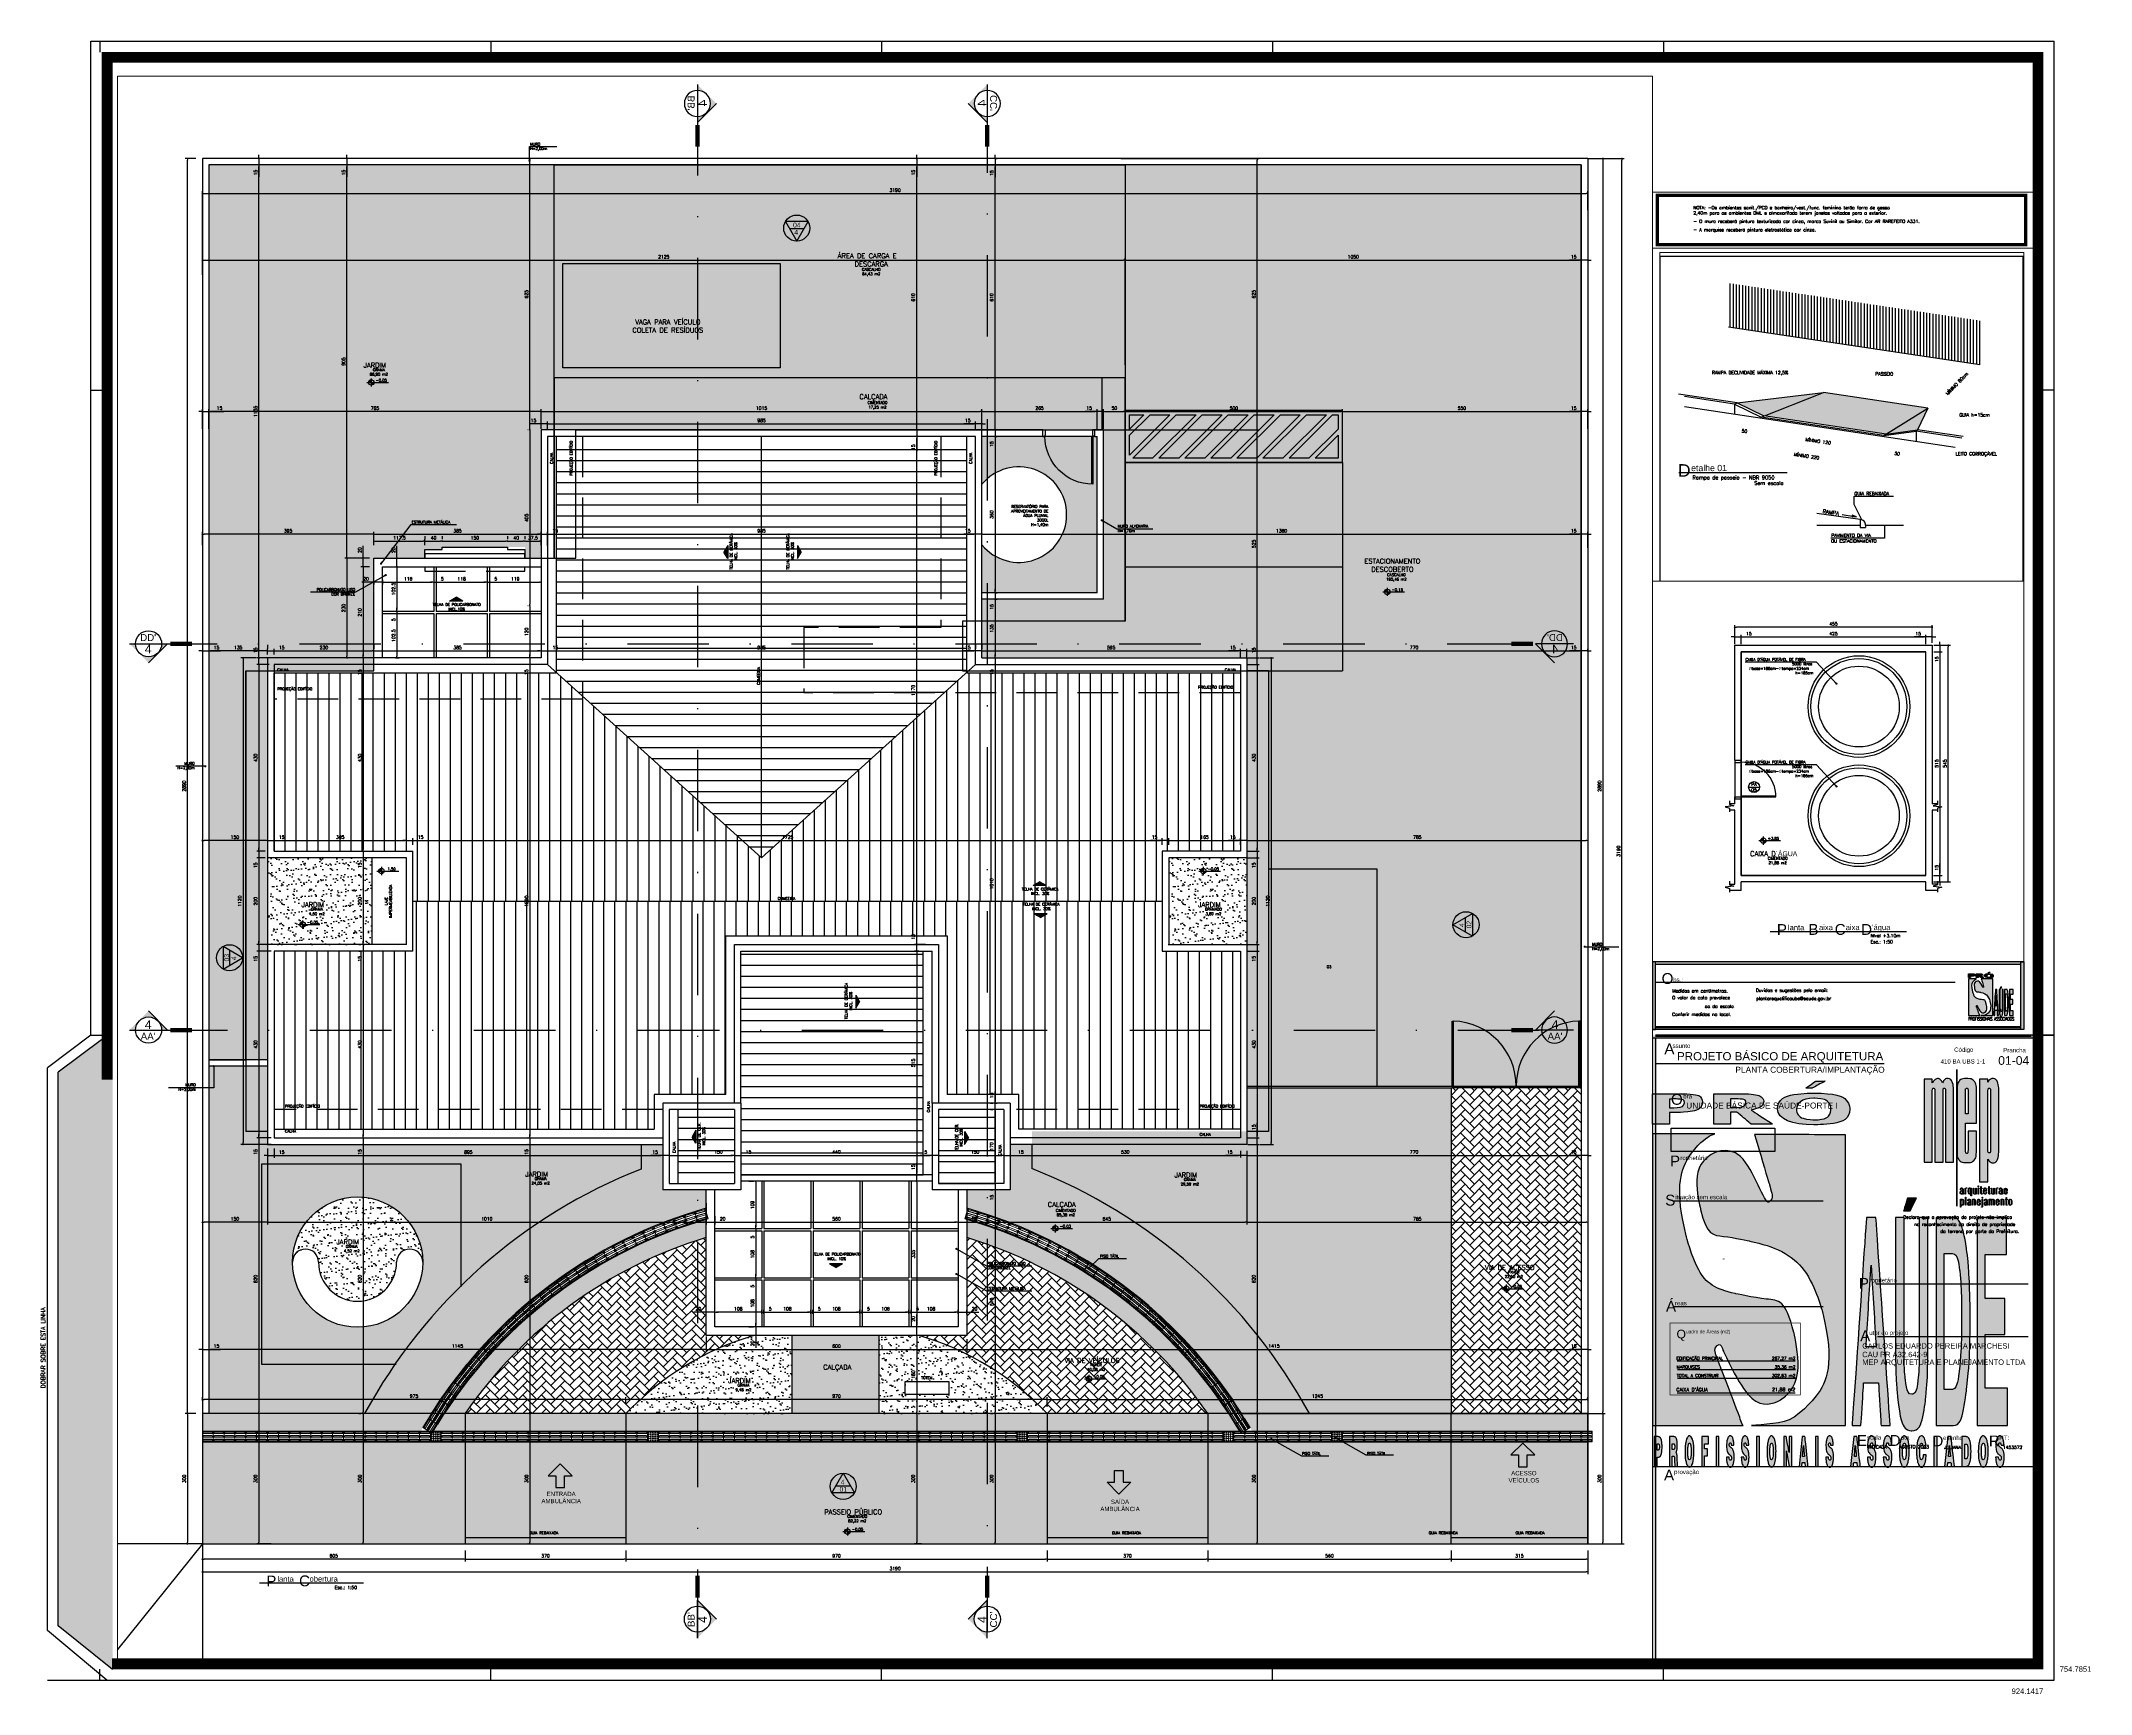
# Paper-space layout 'Layout1' of a CAD drawing. Header units: millimetres. Extents: x 3695 to 4639, y 1135 to 1896.
# The model-space entities are those that its viewports show. They can reach past a viewport. Long polylines and large blocks are cut down to what shows.
import ezdxf
from ezdxf.enums import TextEntityAlignment as Align

# ---------------------------------------------------------------- set-up
doc = ezdxf.new("R2010")
doc.units = ezdxf.units.MM
doc.linetypes.add('DASHDOT', pattern=[1, 0.5, -0.25, 0, -0.25])
doc.linetypes.add('HIDDEN', pattern=[0.375, 0.25, -0.125])
for name, color, linetype, plot in [('AREA-AMB', 5, 'Continuous', False), ('AUXILIAR', 170, 'Continuous', False), ('CASCALHO', 34, 'Continuous', False), ('mv', 240, 'Continuous', False)]:
    doc.layers.add(name, color=color, linetype=linetype, plot=plot)
for name, color, linetype in [('CALÇADA', 2, 'Continuous'), ('COTA', 4, 'Continuous'), ('DEFICIENTE', 150, 'Continuous'), ('DEFICIENTE-AMARELO', 50, 'Continuous'), ('ESQ', 2, 'Continuous'), ('Foreground', 7, 'Continuous'), ('GRAMA', 64, 'Continuous'), ('H. PAVER CINZA 1', 252, 'Continuous'), ('HATCH', 1, 'Continuous'), ('LCORTE', 1, 'Continuous'), ('MARCA', 254, 'Continuous'), ('MOB', 33, 'Continuous'), ('NIVEL', 1, 'Continuous'), ('PA', 7, 'Continuous'), ('PENA 01', 1, 'Continuous'), ('PENA2', 2, 'Continuous'), ('PENA3', 3, 'Continuous'), ('PROJ', 1, 'HIDDEN'), ('TESQ', 1, 'Continuous'), ('TEXTO', 2, 'Continuous'), ('TEXTO1', 1, 'Continuous'), ('TEXTO2', 2, 'Continuous'), ('TEXTO3', 3, 'Continuous'), ('TINST', 3, 'Continuous')]:
    doc.layers.add(name, color=color, linetype=linetype)
doc.layers.add('PISO TATIL', color=30, linetype='Continuous', lineweight=0)
doc.styles.add('ARIAL', font='arial.ttf')
doc.styles.add('ROMANS', font='romans.shx')
doc.styles.get("Standard").update_dxf_attribs({"font": 'arial.ttf'})
doc.dimstyles.new('EXTERNA 200', dxfattribs={"dimtxt": 25, "dimasz": 10, "dimexe": 20, "dimexo": 40, "dimgap": 11, "dimtad": 1, "dimzin": 12, "dimdsep": 46, "dimtxsty": 'ROMANS', "dimblk1": 'DOT', "dimblk2": 'DOT', "dimsah": 1, "dimcen": 9, "dimclrt": 2, "dimadec": 0, "dimazin": 0, "dimtfac": 1, "dimtmove": 0, "dimatfit": 1, "dimldrblk": 'DOT', "dimfxl": 1, "dimtolj": 1, "dimtzin": 4, "dimarcsym": 0})
doc.dimstyles.new('EXTERNA100', dxfattribs={"dimtxt": 12.5, "dimasz": 5, "dimexe": 10, "dimexo": 30, "dimgap": 5.5, "dimtad": 1, "dimzin": 12, "dimdsep": 46, "dimtxsty": 'ROMANS', "dimblk1": 'DOT', "dimblk2": 'DOT', "dimsah": 1, "dimcen": 9, "dimclrt": 2, "dimadec": 0, "dimazin": 0, "dimtfac": 1, "dimtmove": 0, "dimatfit": 1, "dimldrblk": 'DOT', "dimfxl": 1, "dimtolj": 1, "dimtzin": 4, "dimarcsym": 0})
doc.dimstyles.new('EXTERNA50', dxfattribs={"dimtxt": 7.5, "dimasz": 4, "dimexe": 5, "dimexo": 30, "dimgap": 4, "dimtad": 1, "dimzin": 12, "dimdsep": 46, "dimtxsty": 'ROMANS', "dimblk1": 'DOT', "dimblk2": 'DOT', "dimsah": 1, "dimcen": 9, "dimclrt": 2, "dimaunit": 1, "dimadec": 3, "dimazin": 0, "dimtfac": 1, "dimtmove": 0, "dimatfit": 1, "dimldrblk": 'DOT', "dimfxl": 1, "dimtolj": 1, "dimtzin": 4, "dimarcsym": 0})
picture_1 = doc.add_image_def('image1.jpg', size_in_pixel=(4705, 1061))
pattern_1 = [(37.5, (13871.96, -25995.616), (-0.8, 24.47066), [0, -19.304, 0, -21.59, 0, -20.6375]), (7.5, (13871.96, -25995.616), (22.4762, 35.8413), [0, -10.414, 0, -17.399, 0, -6.6675]), (327.5, (13856.339, -25995.616), (39.5496, 0.07186), [0, -6.35, 0, -22.86, 0, -29.845]), (317.5, (13856.34, -25995.616), (38.1778, 11.1465), [0, -3.175, 0, -14.986, 0, -17.145])]

# ---------------------------------------------------------------- blocks, each defined once
blk = doc.blocks.new('LOGOGRANDE')
at = {"layer": 'PA'}
h = blk.add_hatch(color=254, dxfattribs=at)
edge = h.paths.add_edge_path()
edge.add_spline(control_points=[(52779.8, -393), (52779.8, -393), (52808.9, -393), (52808.9, -393), (52808.9, -393), (52808.9, -393), (52868.7, -361), (52868.7, -361), (52868.7, -361), (52868.7, -361), (52825.2, -361), (52825.2, -361), (52825.2, -361), (52825.2, -361), (52779.8, -393), (52779.8, -393)], knot_values=[0, 0, 0, 0, 0.25, 0.25, 0.25, 0.375, 0.5, 0.5, 0.5, 0.625, 0.75, 0.75, 0.75, 0.875, 1, 1, 1, 1], degree=3, periodic=0)
edge = h.paths.add_edge_path(flags=17)
edge.add_spline(control_points=[(52737, -489.2), (52737, -466.9), (52758.3, -439.3), (52816.5, -439.3), (52816.5, -439.3), (52874.3, -439.3), (52895.5, -466.9), (52895.5, -489.2), (52895.5, -489.2), (52895.5, -511.5), (52874.3, -539), (52816.5, -539), (52816.5, -539), (52758.3, -539), (52737, -511.5), (52737, -489.2)], knot_values=[0, 0, 0, 0, 0.25, 0.25, 0.25, 0.375, 0.5, 0.5, 0.5, 0.625, 0.75, 0.75, 0.75, 0.875, 1, 1, 1, 1], degree=3, periodic=0)
edge = h.paths.add_edge_path()
edge.add_spline(control_points=[(52649.9, -489.2), (52649.9, -535.4), (52716.6, -562.1), (52816.5, -562.1), (52816.5, -562.1), (52916.3, -562.1), (52982.6, -535.4), (52982.6, -489.2), (52982.6, -489.2), (52982.6, -443.1), (52916.3, -416.2), (52816.5, -416.2), (52816.5, -416.2), (52716.6, -416.2), (52649.9, -443.1), (52649.9, -489.2)], knot_values=[0, 0, 0, 0, 0.25, 0.25, 0.25, 0.375, 0.5, 0.5, 0.5, 0.625, 0.75, 0.75, 0.75, 0.875, 1, 1, 1, 1], degree=3, periodic=0)
edge = h.paths.add_edge_path(flags=16)
edge.add_spline(control_points=[(52432.9, -442.7), (52432.9, -442.7), (52458, -442.7), (52458, -442.7), (52458, -442.7), (52494.5, -442.7), (52503.8, -449.1), (52503.8, -458.5), (52503.8, -458.5), (52503.8, -468.7), (52488.5, -482.3), (52460.1, -482.3), (52460.1, -482.3), (52460.1, -482.3), (52432.9, -482.3), (52432.9, -482.3), (52432.9, -482.3), (52432.9, -482.3), (52432.9, -442.7), (52432.9, -442.7)], knot_values=[0, 0, 0, 0, 0.2, 0.2, 0.2, 0.3, 0.4, 0.4, 0.4, 0.5, 0.6, 0.6, 0.6, 0.7, 0.8, 0.8, 0.8, 0.9, 1, 1, 1, 1], degree=3, periodic=0)
edge = h.paths.add_edge_path()
edge.add_spline(control_points=[(52356, -558.6), (52356, -558.6), (52432.9, -558.6), (52432.9, -558.6), (52432.9, -558.6), (52432.9, -558.6), (52432.9, -503.1), (52432.9, -503.1), (52432.9, -503.1), (52432.9, -503.1), (52461.8, -503.1), (52461.8, -503.1), (52461.8, -503.1), (52461.8, -503.1), (52528.1, -558.6), (52528.1, -558.6), (52528.1, -558.6), (52528.1, -558.6), (52627.1, -558.6), (52627.1, -558.6), (52627.1, -558.6), (52627.1, -558.6), (52528.5, -494), (52528.5, -494), (52528.5, -494), (52561.6, -486.9), (52585.9, -471.4), (52585.9, -454.5), (52585.9, -454.5), (52585.9, -429.5), (52540.4, -419.7), (52502.1, -419.7), (52502.1, -419.7), (52502.1, -419.7), (52356, -419.7), (52356, -419.7), (52356, -419.7), (52356, -419.7), (52356, -558.6), (52356, -558.6)], knot_values=[0, 0, 0, 0, 0.1, 0.1, 0.1, 0.15, 0.2, 0.2, 0.2, 0.25, 0.3, 0.3, 0.3, 0.35, 0.4, 0.4, 0.4, 0.45, 0.5, 0.5, 0.5, 0.55, 0.6, 0.6, 0.6, 0.65, 0.7, 0.7, 0.7, 0.75, 0.8, 0.8, 0.8, 0.85, 0.9, 0.9, 0.9, 0.95, 1, 1, 1, 1], degree=3, periodic=0)
edge = h.paths.add_edge_path(flags=16)
edge.add_spline(control_points=[(52151.5, -444.1), (52159.5, -443.3), (52167.6, -442.7), (52175.7, -442.7), (52175.7, -442.7), (52200.7, -442.7), (52221.6, -447), (52221.6, -459.6), (52221.6, -459.6), (52221.6, -482.5), (52179.9, -484.1), (52151.5, -484.1), (52151.5, -484.1), (52151.5, -484.1), (52151.5, -444.1), (52151.5, -444.1)], knot_values=[0, 0, 0, 0, 0.25, 0.25, 0.25, 0.375, 0.5, 0.5, 0.5, 0.625, 0.75, 0.75, 0.75, 0.875, 1, 1, 1, 1], degree=3, periodic=0)
edge = h.paths.add_edge_path()
edge.add_spline(control_points=[(52074.5, -558.6), (52074.5, -558.6), (52151.5, -558.6), (52151.5, -558.6), (52151.5, -558.6), (52151.5, -558.6), (52151.5, -504.8), (52151.5, -504.8), (52151.5, -504.8), (52151.5, -504.8), (52196.5, -504.8), (52196.5, -504.8), (52196.5, -504.8), (52264.9, -504.8), (52303.6, -484.4), (52303.6, -456.8), (52303.6, -456.8), (52303.6, -429.5), (52269.2, -419.7), (52211.8, -419.7), (52211.8, -419.7), (52211.8, -419.7), (52074.5, -419.7), (52074.5, -419.7), (52074.5, -419.7), (52074.5, -419.7), (52074.5, -558.6), (52074.5, -558.6)], knot_values=[0, 0, 0, 0, 0.142857, 0.142857, 0.142857, 0.214286, 0.285714, 0.285714, 0.285714, 0.357143, 0.428571, 0.428571, 0.428571, 0.5, 0.571429, 0.571429, 0.571429, 0.642857, 0.714286, 0.714286, 0.714286, 0.785714, 0.857143, 0.857143, 0.857143, 0.928571, 1, 1, 1, 1], degree=3, periodic=0)
h = blk.add_hatch(color=254, dxfattribs=at)
edge = h.paths.add_edge_path()
edge.add_spline(control_points=[(52361.3, -603.5), (52350.2, -606.7), (52338.6, -611.9), (52326.5, -619.8), (52326.5, -619.8), (52225.3, -685.9), (52177.1, -865.7), (52229.3, -1074), (52229.3, -1074), (52276.9, -1264.2), (52362.6, -1318.9), (52454.2, -1339.2), (52454.2, -1339.2), (52625.8, -1376.9), (52686.2, -1364.9), (52724.7, -1518.8), (52724.7, -1518.8), (52761, -1663.7), (52730.8, -1784.5), (52663.3, -1828.5), (52663.3, -1828.5), (52567.2, -1891.2), (52472.3, -1761.4), (52401.1, -1605.6), (52401.1, -1605.6), (52391.7, -1584.3), (52385.9, -1569.1), (52372.1, -1578.2), (52372.1, -1578.2), (52350.4, -1592.3), (52372.2, -1639.2), (52381.2, -1662.8), (52381.2, -1662.8), (52381.2, -1662.8), (52470.1, -1893.5), (52470.1, -1893.5), (52470.1, -1893.5), (52479.1, -1917.4), (52483.7, -1938.7), (52491, -1946.3), (52491, -1946.3), (52491, -1946.3), (52073.8, -1946.3), (52073.8, -1946.3), (52073.8, -1946.3), (52073.8, -603.5), (52073.8, -603.5), (52073.8, -603.5), (52073.8, -603.5), (52242, -603.5), (52361.3, -603.5)], knot_values=[0.217677, 0.217677, 0.217677, 0.217677, 0.230769, 0.230769, 0.230769, 0.269231, 0.307692, 0.307692, 0.307692, 0.346154, 0.384615, 0.384615, 0.384615, 0.423077, 0.461538, 0.461538, 0.461538, 0.5, 0.538462, 0.538462, 0.538462, 0.576923, 0.615385, 0.615385, 0.615385, 0.653846, 0.692308, 0.692308, 0.692308, 0.730769, 0.769231, 0.769231, 0.769231, 0.807692, 0.846154, 0.846154, 0.846154, 0.884615, 0.923077, 0.923077, 0.923077, 0.961538, 1, 1, 1, 1.076923, 1.076923, 1.076923, 1.101743, 1.126564, 1.126564, 1.126564, 1.126564], degree=3, periodic=0)
h = blk.add_hatch(color=254, dxfattribs=at)
edge = h.paths.add_edge_path()
edge.add_spline(control_points=[(52529.1, -1946.3), (52579.4, -1941.6), (52675.6, -1940.8), (52723.2, -1909.7), (52723.2, -1909.7), (52836.5, -1835.7), (52915.6, -1660.5), (52856.2, -1423.2), (52856.2, -1423.2), (52798.6, -1193.2), (52635.5, -1122), (52521.6, -1097.2), (52521.6, -1097.2), (52378.8, -1066), (52325.3, -1073.6), (52295, -952.2), (52295, -952.2), (52264.6, -830.9), (52286.3, -736.6), (52343.4, -699.4), (52343.4, -699.4), (52492.3, -602.3), (52589.6, -930.7), (52609.5, -917.7), (52609.5, -917.7), (52628.6, -905.3), (52625.7, -881.8), (52614, -843.1), (52614, -843.1), (52614, -843.1), (52543.7, -606.6), (52543.7, -606.6), (52543.7, -606.6), (52543.7, -606.6), (52962.8, -607.9), (52962.8, -607.9), (52962.8, -607.9), (52962.8, -607.9), (52962.8, -1946.3), (52962.8, -1946.3), (52962.8, -1946.3), (52962.8, -1946.3), (52529.1, -1946.3), (52529.1, -1946.3)], knot_values=[0, 0, 0, 0, 0.090909, 0.090909, 0.090909, 0.136364, 0.181818, 0.181818, 0.181818, 0.227273, 0.272727, 0.272727, 0.272727, 0.318182, 0.363636, 0.363636, 0.363636, 0.409091, 0.454545, 0.454545, 0.454545, 0.5, 0.545455, 0.545455, 0.545455, 0.590909, 0.636364, 0.636364, 0.636364, 0.681818, 0.727273, 0.727273, 0.727273, 0.772727, 0.818182, 0.818182, 0.818182, 0.863636, 0.909091, 0.909091, 0.909091, 0.954545, 1, 1, 1, 1], degree=3, periodic=0)
h = blk.add_hatch(color=254, dxfattribs=at)
edge = h.paths.add_edge_path()
edge.add_spline(control_points=[(53260.6, -957.7), (53260.6, -957.7), (53230.2, -957.7), (53230.2, -957.7), (53230.2, -957.7), (53230.2, -957.7), (53247.7, -899.4), (53247.7, -899.4), (53247.7, -899.4), (53247.7, -899.4), (53289.1, -899.4), (53289.1, -899.4), (53289.1, -899.4), (53289.1, -899.4), (53260.6, -957.7), (53260.6, -957.7)], knot_values=[0, 0, 0, 0, 0.25, 0.25, 0.25, 0.375, 0.5, 0.5, 0.5, 0.625, 0.75, 0.75, 0.75, 0.875, 1, 1, 1, 1], degree=3, periodic=0)
h = blk.add_hatch(color=254, dxfattribs=at)
edge = h.paths.add_edge_path(flags=16)
edge.add_spline(control_points=[(53056.6, -1584.8), (53056.6, -1584.8), (53103.5, -1584.8), (53103.5, -1584.8), (53103.5, -1584.8), (53103.5, -1584.8), (53080.4, -1207.9), (53080.4, -1207.9), (53080.4, -1207.9), (53080.4, -1207.9), (53056.6, -1584.8), (53056.6, -1584.8)], knot_values=[0, 0, 0, 0, 0.333333, 0.333333, 0.333333, 0.5, 0.666667, 0.666667, 0.666667, 0.833333, 1, 1, 1, 1], degree=3, periodic=0)
edge = h.paths.add_edge_path()
edge.add_spline(control_points=[(53059, -988.9), (53059, -988.9), (53102.6, -988.9), (53102.6, -988.9), (53102.6, -988.9), (53102.6, -988.9), (53168.1, -1946.7), (53168.1, -1946.7), (53168.1, -1946.7), (53168.1, -1946.7), (53126.2, -1946.7), (53126.2, -1946.7), (53126.2, -1946.7), (53126.2, -1946.7), (53114.3, -1749.8), (53114.3, -1749.8), (53114.3, -1749.8), (53114.3, -1749.8), (53046.2, -1749.8), (53046.2, -1749.8), (53046.2, -1749.8), (53046.2, -1749.8), (53033.4, -1946.7), (53033.4, -1946.7), (53033.4, -1946.7), (53033.4, -1946.7), (52993, -1946.7), (52993, -1946.7), (52993, -1946.7), (52993, -1946.7), (53059, -988.9), (53059, -988.9)], knot_values=[0, 0, 0, 0, 0.125, 0.125, 0.125, 0.1875, 0.25, 0.25, 0.25, 0.3125, 0.375, 0.375, 0.375, 0.4375, 0.5, 0.5, 0.5, 0.5625, 0.625, 0.625, 0.625, 0.6875, 0.75, 0.75, 0.75, 0.8125, 0.875, 0.875, 0.875, 0.9375, 1, 1, 1, 1], degree=3, periodic=0)
h = blk.add_hatch(color=254, dxfattribs=at)
edge = h.paths.add_edge_path()
edge.add_spline(control_points=[(53193, -988.9), (53193, -988.9), (53232.3, -988.9), (53232.3, -988.9), (53232.3, -988.9), (53232.3, -988.9), (53232.3, -1577.6), (53232.3, -1577.6), (53232.3, -1577.6), (53232.3, -1643.5), (53233.8, -1691.6), (53236.8, -1721.9), (53236.8, -1721.9), (53241.5, -1775.6), (53251.7, -1802.5), (53267.4, -1802.5), (53267.4, -1802.5), (53283, -1802.5), (53293.2, -1775.6), (53297.9, -1721.9), (53297.9, -1721.9), (53300.9, -1691.6), (53302.4, -1643.5), (53302.4, -1577.6), (53302.4, -1577.6), (53302.4, -1577.6), (53302.4, -988.9), (53302.4, -988.9), (53302.4, -988.9), (53302.4, -988.9), (53341.6, -988.9), (53341.6, -988.9), (53341.6, -988.9), (53341.6, -988.9), (53341.6, -1577.6), (53341.6, -1577.6), (53341.6, -1577.6), (53341.6, -1679.5), (53338.6, -1758.7), (53332.5, -1815.5), (53332.5, -1815.5), (53321.1, -1919.5), (53299.4, -1971.4), (53267.4, -1971.4), (53267.4, -1971.4), (53235.4, -1971.4), (53213.6, -1919.5), (53202.2, -1815.5), (53202.2, -1815.5), (53196.1, -1758.7), (53193, -1679.5), (53193, -1577.6), (53193, -1577.6), (53193, -1577.6), (53193, -988.9), (53193, -988.9)], knot_values=[0, 0, 0, 0, 0.071429, 0.071429, 0.071429, 0.107143, 0.142857, 0.142857, 0.142857, 0.178571, 0.214286, 0.214286, 0.214286, 0.25, 0.285714, 0.285714, 0.285714, 0.321429, 0.357143, 0.357143, 0.357143, 0.392857, 0.428571, 0.428571, 0.428571, 0.464286, 0.5, 0.5, 0.5, 0.535714, 0.571429, 0.571429, 0.571429, 0.607143, 0.642857, 0.642857, 0.642857, 0.678571, 0.714286, 0.714286, 0.714286, 0.75, 0.785714, 0.785714, 0.785714, 0.821429, 0.857143, 0.857143, 0.857143, 0.892857, 0.928571, 0.928571, 0.928571, 0.964286, 1, 1, 1, 1], degree=3, periodic=0)
h = blk.add_hatch(color=254, dxfattribs=at)
edge = h.paths.add_edge_path()
edge.add_spline(control_points=[(53488.3, -1009.7), (53501.2, -1031.8), (53511.7, -1072.3), (53519.7, -1131.2), (53519.7, -1131.2), (53526.2, -1178.9), (53530.6, -1230.4), (53532.9, -1285.9), (53532.9, -1285.9), (53535.2, -1341.3), (53536.4, -1394.2), (53536.4, -1444.4), (53536.4, -1444.4), (53536.4, -1571.8), (53531.5, -1679.7), (53521.6, -1768), (53521.6, -1768), (53508.2, -1887.2), (53487.6, -1946.7), (53459.7, -1946.7), (53459.7, -1946.7), (53459.7, -1946.7), (53380, -1946.7), (53380, -1946.7), (53380, -1946.7), (53380, -1946.7), (53380, -988.9), (53380, -988.9), (53380, -988.9), (53380, -988.9), (53459.7, -988.9), (53459.7, -988.9), (53459.7, -988.9), (53471.1, -989.8), (53480.6, -996.7), (53488.3, -1009.7)], knot_values=[0, 0, 0, 0, 0.111111, 0.111111, 0.111111, 0.166667, 0.222222, 0.222222, 0.222222, 0.277778, 0.333333, 0.333333, 0.333333, 0.388889, 0.444444, 0.444444, 0.444444, 0.5, 0.555556, 0.555556, 0.555556, 0.611111, 0.666667, 0.666667, 0.666667, 0.722222, 0.777778, 0.777778, 0.777778, 0.833333, 0.888889, 0.888889, 0.888889, 0.944444, 1, 1, 1, 1], degree=3, periodic=0)
edge = h.paths.add_edge_path(flags=16)
edge.add_spline(control_points=[(53417.5, -1155.3), (53417.5, -1155.3), (53417.5, -1780.4), (53417.5, -1780.4), (53417.5, -1780.4), (53417.5, -1780.4), (53453.1, -1780.4), (53453.1, -1780.4), (53453.1, -1780.4), (53471.4, -1780.4), (53484.1, -1733.8), (53491.3, -1640.7), (53491.3, -1640.7), (53495.2, -1589.6), (53497.2, -1528.7), (53497.2, -1458.1), (53497.2, -1458.1), (53497.2, -1360.6), (53494.2, -1285.9), (53488.3, -1233.9), (53488.3, -1233.9), (53482.4, -1181.5), (53470.7, -1155.3), (53453.1, -1155.3), (53453.1, -1155.3), (53453.1, -1155.3), (53417.5, -1155.3), (53417.5, -1155.3)], knot_values=[0, 0, 0, 0, 0.142857, 0.142857, 0.142857, 0.214286, 0.285714, 0.285714, 0.285714, 0.357143, 0.428571, 0.428571, 0.428571, 0.5, 0.571429, 0.571429, 0.571429, 0.642857, 0.714286, 0.714286, 0.714286, 0.785714, 0.857143, 0.857143, 0.857143, 0.928571, 1, 1, 1, 1], degree=3, periodic=0)
h = blk.add_hatch(color=254, dxfattribs=at)
edge = h.paths.add_edge_path()
edge.add_spline(control_points=[(53703.7, -1158.5), (53703.7, -1158.5), (53605.9, -1158.5), (53605.9, -1158.5), (53605.9, -1158.5), (53605.9, -1158.5), (53605.9, -1361.9), (53605.9, -1361.9), (53605.9, -1361.9), (53605.9, -1361.9), (53695.7, -1361.9), (53695.7, -1361.9), (53695.7, -1361.9), (53695.7, -1361.9), (53695.7, -1528.3), (53695.7, -1528.3), (53695.7, -1528.3), (53695.7, -1528.3), (53605.9, -1528.3), (53605.9, -1528.3), (53605.9, -1528.3), (53605.9, -1528.3), (53605.9, -1774.5), (53605.9, -1774.5), (53605.9, -1774.5), (53605.9, -1774.5), (53708.2, -1774.5), (53708.2, -1774.5), (53708.2, -1774.5), (53708.2, -1774.5), (53708.2, -1946.7), (53708.2, -1946.7), (53708.2, -1946.7), (53708.2, -1946.7), (53568.2, -1946.7), (53568.2, -1946.7), (53568.2, -1946.7), (53568.2, -1946.7), (53568.2, -988.9), (53568.2, -988.9), (53568.2, -988.9), (53568.2, -988.9), (53703.7, -988.9), (53703.7, -988.9), (53703.7, -988.9), (53703.7, -988.9), (53703.7, -1158.5), (53703.7, -1158.5)], knot_values=[0, 0, 0, 0, 0.083333, 0.083333, 0.083333, 0.125, 0.166667, 0.166667, 0.166667, 0.208333, 0.25, 0.25, 0.25, 0.291667, 0.333333, 0.333333, 0.333333, 0.375, 0.416667, 0.416667, 0.416667, 0.458333, 0.5, 0.5, 0.5, 0.541667, 0.583333, 0.583333, 0.583333, 0.625, 0.666667, 0.666667, 0.666667, 0.708333, 0.75, 0.75, 0.75, 0.791667, 0.833333, 0.833333, 0.833333, 0.875, 0.916667, 0.916667, 0.916667, 0.958333, 1, 1, 1, 1], degree=3, periodic=0)
h = blk.add_hatch(color=254, dxfattribs=at)
edge = h.paths.add_edge_path()
edge.add_spline(control_points=[(52244.2, -2138.3), (52237.9, -2138.3), (52232.9, -2131.7), (52229.2, -2118.6), (52229.2, -2118.6), (52225.4, -2105.4), (52223.5, -2087.9), (52223.5, -2066.1), (52223.5, -2066.1), (52223.5, -2055.7), (52224, -2046.4), (52224.8, -2038.1), (52224.8, -2038.1), (52225.7, -2029.8), (52226.9, -2022.8), (52228.3, -2017.2), (52228.3, -2017.2), (52229.8, -2011.4), (52231.3, -2007.1), (52232.9, -2004.1), (52232.9, -2004.1), (52234.5, -2001), (52236.2, -1998.6), (52238.1, -1997), (52238.1, -1997), (52239.9, -1995.3), (52241.9, -1994.5), (52243.9, -1994.5), (52243.9, -1994.5), (52247.8, -1994.5), (52251.3, -1997.3), (52254.6, -2002.9), (52254.6, -2002.9), (52257.8, -2008.6), (52260.3, -2016.8), (52262, -2027.6), (52262, -2027.6), (52263.7, -2038.4), (52264.6, -2050.7), (52264.6, -2064.7), (52264.6, -2064.7), (52264.6, -2078.4), (52263.9, -2090.7), (52262.3, -2101.7), (52262.3, -2101.7), (52260.8, -2112.5), (52258.5, -2121.3), (52255.4, -2128.1), (52255.4, -2128.1), (52252.4, -2134.9), (52248.6, -2138.3), (52244.2, -2138.3)], knot_values=[0, 0, 0, 0, 0.076923, 0.076923, 0.076923, 0.115385, 0.153846, 0.153846, 0.153846, 0.192308, 0.230769, 0.230769, 0.230769, 0.269231, 0.307692, 0.307692, 0.307692, 0.346154, 0.384615, 0.384615, 0.384615, 0.423077, 0.461538, 0.461538, 0.461538, 0.5, 0.538462, 0.538462, 0.538462, 0.576923, 0.615385, 0.615385, 0.615385, 0.653846, 0.692308, 0.692308, 0.692308, 0.730769, 0.769231, 0.769231, 0.769231, 0.807692, 0.846154, 0.846154, 0.846154, 0.884615, 0.923077, 0.923077, 0.923077, 0.961538, 1, 1, 1, 1], degree=3, periodic=0)
edge = h.paths.add_edge_path(flags=16)
edge.add_spline(control_points=[(52164.6, -2057.2), (52164.6, -2057.2), (52170.7, -2057.2), (52170.7, -2057.2), (52170.7, -2057.2), (52172.7, -2057.2), (52174.1, -2056), (52174.9, -2053.6), (52174.9, -2053.6), (52175.7, -2051.2), (52176.1, -2048), (52176.1, -2044), (52176.1, -2044), (52176.1, -2039.9), (52175.7, -2036.7), (52174.9, -2034.4), (52174.9, -2034.4), (52174.2, -2032.1), (52172.8, -2030.9), (52170.9, -2030.9), (52170.9, -2030.9), (52170.9, -2030.9), (52164.6, -2030.9), (52164.6, -2030.9), (52164.6, -2030.9), (52164.6, -2030.9), (52164.6, -2057.2), (52164.6, -2057.2)], knot_values=[0, 0, 0, 0, 0.142857, 0.142857, 0.142857, 0.214286, 0.285714, 0.285714, 0.285714, 0.357143, 0.428571, 0.428571, 0.428571, 0.5, 0.571429, 0.571429, 0.571429, 0.642857, 0.714286, 0.714286, 0.714286, 0.785714, 0.857143, 0.857143, 0.857143, 0.928571, 1, 1, 1, 1], degree=3, periodic=0)
edge = h.paths.add_edge_path()
edge.add_spline(control_points=[(52152.2, -2134.7), (52152.2, -2134.7), (52152.2, -1998), (52152.2, -1998), (52152.2, -1998), (52152.2, -1998), (52171.3, -1998), (52171.3, -1998), (52171.3, -1998), (52174, -1998), (52176.2, -1998.5), (52178, -1999.5), (52178, -1999.5), (52179.9, -2000.5), (52181.4, -2002.1), (52182.5, -2004.3), (52182.5, -2004.3), (52183.7, -2006.4), (52184.7, -2009.1), (52185.5, -2012.4), (52185.5, -2012.4), (52186.3, -2015.7), (52187, -2019.2), (52187.4, -2022.9), (52187.4, -2022.9), (52187.8, -2026.6), (52188, -2031.2), (52188, -2036.7), (52188, -2036.7), (52188, -2043.6), (52187.7, -2049.3), (52187, -2054), (52187, -2054), (52186.4, -2058.6), (52185.5, -2062.5), (52184.4, -2065.5), (52184.4, -2065.5), (52183.6, -2067.6), (52182.6, -2069.2), (52181.4, -2070.4), (52181.4, -2070.4), (52183.9, -2073.7), (52185.6, -2077.4), (52186.5, -2081.5), (52186.5, -2081.5), (52187.4, -2085.5), (52187.9, -2092.3), (52188, -2101.9), (52188, -2101.9), (52188, -2101.9), (52188.2, -2123.5), (52188.2, -2123.5), (52188.2, -2123.5), (52188.2, -2126.6), (52188.3, -2128.5), (52188.4, -2129.1), (52188.4, -2129.1), (52188.6, -2129.9), (52188.9, -2130.4), (52189.4, -2130.5), (52189.4, -2130.5), (52189.4, -2130.5), (52189.4, -2134.7), (52189.4, -2134.7), (52189.4, -2134.7), (52189.4, -2134.7), (52176.4, -2134.7), (52176.4, -2134.7), (52176.4, -2134.7), (52176, -2131), (52175.8, -2124.7), (52175.8, -2115.8), (52175.8, -2115.8), (52175.8, -2115.8), (52175.7, -2105.7), (52175.7, -2105.7), (52175.7, -2105.7), (52175.7, -2101.1), (52175.5, -2097.5), (52175, -2095), (52175, -2095), (52174.7, -2092.4), (52174.1, -2090.4), (52173.2, -2089.1), (52173.2, -2089.1), (52172.4, -2087.8), (52171.2, -2087.1), (52169.6, -2087.1), (52169.6, -2087.1), (52169.6, -2087.1), (52164.6, -2087.1), (52164.6, -2087.1), (52164.6, -2087.1), (52164.6, -2087.1), (52164.6, -2134.7), (52164.6, -2134.7), (52164.6, -2134.7), (52164.6, -2134.7), (52152.2, -2134.7), (52152.2, -2134.7)], knot_values=[0, 0, 0, 0, 0.04, 0.04, 0.04, 0.06, 0.08, 0.08, 0.08, 0.1, 0.12, 0.12, 0.12, 0.14, 0.16, 0.16, 0.16, 0.18, 0.2, 0.2, 0.2, 0.22, 0.24, 0.24, 0.24, 0.26, 0.28, 0.28, 0.28, 0.3, 0.32, 0.32, 0.32, 0.34, 0.36, 0.36, 0.36, 0.38, 0.4, 0.4, 0.4, 0.42, 0.44, 0.44, 0.44, 0.46, 0.48, 0.48, 0.48, 0.5, 0.52, 0.52, 0.52, 0.54, 0.56, 0.56, 0.56, 0.58, 0.6, 0.6, 0.6, 0.62, 0.64, 0.64, 0.64, 0.66, 0.68, 0.68, 0.68, 0.7, 0.72, 0.72, 0.72, 0.74, 0.76, 0.76, 0.76, 0.78, 0.8, 0.8, 0.8, 0.82, 0.84, 0.84, 0.84, 0.86, 0.88, 0.88, 0.88, 0.9, 0.92, 0.92, 0.92, 0.94, 0.96, 0.96, 0.96, 0.98, 1, 1, 1, 1], degree=3, periodic=0)
edge = h.paths.add_edge_path(flags=16)
edge.add_spline(control_points=[(52094.6, -2031.1), (52094.6, -2031.1), (52094.6, -2059.7), (52094.6, -2059.7), (52094.6, -2059.7), (52094.6, -2059.7), (52099.2, -2059.7), (52099.2, -2059.7), (52099.2, -2059.7), (52101, -2059.7), (52102.3, -2059.4), (52103, -2058.6), (52103, -2058.6), (52103.7, -2057.8), (52104.3, -2056.2), (52104.8, -2053.8), (52104.8, -2053.8), (52105.3, -2051.4), (52105.5, -2048.5), (52105.5, -2045.1), (52105.5, -2045.1), (52105.5, -2039.8), (52105, -2036.1), (52103.9, -2034.1), (52103.9, -2034.1), (52102.8, -2032.1), (52101.1, -2031.1), (52098.7, -2031.1), (52098.7, -2031.1), (52098.7, -2031.1), (52094.6, -2031.1), (52094.6, -2031.1)], knot_values=[0, 0, 0, 0, 0.125, 0.125, 0.125, 0.1875, 0.25, 0.25, 0.25, 0.3125, 0.375, 0.375, 0.375, 0.4375, 0.5, 0.5, 0.5, 0.5625, 0.625, 0.625, 0.625, 0.6875, 0.75, 0.75, 0.75, 0.8125, 0.875, 0.875, 0.875, 0.9375, 1, 1, 1, 1], degree=3, periodic=0)
edge = h.paths.add_edge_path()
edge.add_spline(control_points=[(52082.1, -2134.7), (52082.1, -2134.7), (52082.1, -1998), (52082.1, -1998), (52082.1, -1998), (52082.1, -1998), (52098.1, -1998), (52098.1, -1998), (52098.1, -1998), (52101.9, -1998), (52104.7, -1998.6), (52106.6, -1999.8), (52106.6, -1999.8), (52108.5, -2001), (52110.1, -2002.7), (52111.3, -2004.9), (52111.3, -2004.9), (52112.5, -2007), (52113.6, -2010.1), (52114.6, -2014.1), (52114.6, -2014.1), (52115.7, -2018.1), (52116.4, -2022.6), (52116.9, -2027.6), (52116.9, -2027.6), (52117.5, -2032.6), (52117.7, -2038.2), (52117.7, -2044.5), (52117.7, -2044.5), (52117.7, -2051.5), (52117.4, -2057.9), (52116.8, -2063.6), (52116.8, -2063.6), (52116.1, -2069.2), (52115.4, -2073.8), (52114.5, -2077.2), (52114.5, -2077.2), (52113.6, -2080.5), (52112.7, -2083.1), (52111.7, -2085), (52111.7, -2085), (52111.1, -2086.4), (52110.1, -2087.7), (52108.7, -2089.1), (52108.7, -2089.1), (52106.7, -2091.3), (52104.5, -2092.3), (52102.1, -2092.3), (52102.1, -2092.3), (52102.1, -2092.3), (52094.8, -2092.3), (52094.8, -2092.3), (52094.8, -2092.3), (52094.8, -2092.3), (52094.8, -2134.7), (52094.8, -2134.7), (52094.8, -2134.7), (52094.8, -2134.7), (52082.1, -2134.7), (52082.1, -2134.7)], knot_values=[0, 0, 0, 0, 0.066667, 0.066667, 0.066667, 0.1, 0.133333, 0.133333, 0.133333, 0.166667, 0.2, 0.2, 0.2, 0.233333, 0.266667, 0.266667, 0.266667, 0.3, 0.333333, 0.333333, 0.333333, 0.366667, 0.4, 0.4, 0.4, 0.433333, 0.466667, 0.466667, 0.466667, 0.5, 0.533333, 0.533333, 0.533333, 0.566667, 0.6, 0.6, 0.6, 0.633333, 0.666667, 0.666667, 0.666667, 0.7, 0.733333, 0.733333, 0.733333, 0.766667, 0.8, 0.8, 0.8, 0.833333, 0.866667, 0.866667, 0.866667, 0.9, 0.933333, 0.933333, 0.933333, 0.966667, 1, 1, 1, 1], degree=3, periodic=0)
edge = h.paths.add_edge_path()
edge.add_spline(control_points=[(52553.4, -2134.7), (52553.4, -2134.7), (52553.4, -1998), (52553.4, -1998), (52553.4, -1998), (52553.4, -1998), (52566.2, -1998), (52566.2, -1998), (52566.2, -1998), (52566.2, -1998), (52566.2, -2134.7), (52566.2, -2134.7), (52566.2, -2134.7), (52566.2, -2134.7), (52553.4, -2134.7), (52553.4, -2134.7)], knot_values=[0, 0, 0, 0, 0.25, 0.25, 0.25, 0.375, 0.5, 0.5, 0.5, 0.625, 0.75, 0.75, 0.75, 0.875, 1, 1, 1, 1], degree=3, periodic=0)
edge = h.paths.add_edge_path()
edge.add_spline(control_points=[(52517.2, -2037.6), (52517.2, -2037.6), (52505, -2037.6), (52505, -2037.6), (52505, -2037.6), (52504.7, -2033.6), (52504.2, -2030.7), (52503.4, -2028.7), (52503.4, -2028.7), (52502.6, -2026.7), (52501.4, -2025.7), (52499.9, -2025.7), (52499.9, -2025.7), (52498.5, -2025.7), (52497.4, -2026.8), (52496.6, -2028.8), (52496.6, -2028.8), (52496, -2030.4), (52495.7, -2032.4), (52495.7, -2035), (52495.7, -2035), (52495.7, -2037.1), (52495.9, -2038.8), (52496.4, -2040.1), (52496.4, -2040.1), (52497, -2042), (52498.4, -2043.9), (52500.7, -2045.9), (52500.7, -2045.9), (52500.7, -2045.9), (52505.7, -2050.1), (52505.7, -2050.1), (52505.7, -2050.1), (52510.3, -2054), (52513.6, -2059.5), (52515.4, -2066.7), (52515.4, -2066.7), (52517.3, -2073.9), (52518.2, -2082.2), (52518.2, -2091.6), (52518.2, -2091.6), (52518.2, -2099.1), (52517.7, -2106), (52516.8, -2112.2), (52516.8, -2112.2), (52515.8, -2118.4), (52514.6, -2123.2), (52513.2, -2126.8), (52513.2, -2126.8), (52511.8, -2130.4), (52510, -2133.2), (52507.8, -2135.3), (52507.8, -2135.3), (52505.6, -2137.4), (52503.2, -2138.5), (52500.7, -2138.5), (52500.7, -2138.5), (52498, -2138.5), (52495.5, -2137.3), (52493.1, -2134.8), (52493.1, -2134.8), (52490.8, -2132.4), (52488.8, -2128.8), (52487.3, -2124.3), (52487.3, -2124.3), (52485.7, -2119.7), (52484.6, -2114.4), (52483.8, -2108.3), (52483.8, -2108.3), (52483.2, -2104.1), (52482.8, -2098.8), (52482.6, -2092.5), (52482.6, -2092.5), (52482.6, -2092.5), (52494.9, -2092.5), (52494.9, -2092.5), (52494.9, -2092.5), (52495.2, -2096.8), (52495.8, -2100.2), (52496.8, -2102.5), (52496.8, -2102.5), (52497.8, -2104.8), (52499.2, -2106), (52501.2, -2106), (52501.2, -2106), (52502.9, -2106), (52504.2, -2105), (52504.9, -2103), (52504.9, -2103), (52505.5, -2101.5), (52505.8, -2099.4), (52505.8, -2096.7), (52505.8, -2096.7), (52505.8, -2093.9), (52505.5, -2091.7), (52505, -2090), (52505, -2090), (52504.5, -2088.3), (52503.1, -2086.5), (52500.8, -2084.5), (52500.8, -2084.5), (52500.8, -2084.5), (52496.3, -2080.6), (52496.3, -2080.6), (52496.3, -2080.6), (52494, -2078.7), (52491.8, -2076), (52489.7, -2072.5), (52489.7, -2072.5), (52487.7, -2069.1), (52486.1, -2064.6), (52485.1, -2059.2), (52485.1, -2059.2), (52484, -2053.7), (52483.5, -2047.1), (52483.5, -2039.3), (52483.5, -2039.3), (52483.5, -2031.6), (52484, -2024.8), (52484.9, -2018.8), (52484.9, -2018.8), (52485.8, -2012.9), (52487.1, -2008.1), (52488.7, -2004.4), (52488.7, -2004.4), (52490.2, -2000.8), (52492, -1998.2), (52493.9, -1996.7), (52493.9, -1996.7), (52495.9, -1995.2), (52497.9, -1994.5), (52499.9, -1994.5), (52499.9, -1994.5), (52502.4, -1994.5), (52504.6, -1995.3), (52506.6, -1997.1), (52506.6, -1997.1), (52508.7, -1998.8), (52510.3, -2001), (52511.5, -2003.9), (52511.5, -2003.9), (52512.7, -2006.6), (52513.7, -2009.8), (52514.4, -2013.5), (52514.4, -2013.5), (52515.2, -2017.1), (52515.8, -2020.7), (52516.2, -2024.5), (52516.2, -2024.5), (52516.6, -2028.2), (52516.9, -2032.6), (52517.2, -2037.6)], knot_values=[0, 0, 0, 0, 0.026316, 0.026316, 0.026316, 0.039474, 0.052632, 0.052632, 0.052632, 0.065789, 0.078947, 0.078947, 0.078947, 0.092105, 0.105263, 0.105263, 0.105263, 0.118421, 0.131579, 0.131579, 0.131579, 0.144737, 0.157895, 0.157895, 0.157895, 0.171053, 0.184211, 0.184211, 0.184211, 0.197368, 0.210526, 0.210526, 0.210526, 0.223684, 0.236842, 0.236842, 0.236842, 0.25, 0.263158, 0.263158, 0.263158, 0.276316, 0.289474, 0.289474, 0.289474, 0.302632, 0.315789, 0.315789, 0.315789, 0.328947, 0.342105, 0.342105, 0.342105, 0.355263, 0.368421, 0.368421, 0.368421, 0.381579, 0.394737, 0.394737, 0.394737, 0.407895, 0.421053, 0.421053, 0.421053, 0.434211, 0.447368, 0.447368, 0.447368, 0.460526, 0.473684, 0.473684, 0.473684, 0.486842, 0.5, 0.5, 0.5, 0.513158, 0.526316, 0.526316, 0.526316, 0.539474, 0.552632, 0.552632, 0.552632, 0.565789, 0.578947, 0.578947, 0.578947, 0.592105, 0.605263, 0.605263, 0.605263, 0.618421, 0.631579, 0.631579, 0.631579, 0.644737, 0.657895, 0.657895, 0.657895, 0.671053, 0.684211, 0.684211, 0.684211, 0.697368, 0.710526, 0.710526, 0.710526, 0.723684, 0.736842, 0.736842, 0.736842, 0.75, 0.763158, 0.763158, 0.763158, 0.776316, 0.789474, 0.789474, 0.789474, 0.802632, 0.815789, 0.815789, 0.815789, 0.828947, 0.842105, 0.842105, 0.842105, 0.855263, 0.868421, 0.868421, 0.868421, 0.881579, 0.894737, 0.894737, 0.894737, 0.907895, 0.921053, 0.921053, 0.921053, 0.934211, 0.947368, 0.947368, 0.947368, 0.960526, 0.973684, 0.973684, 0.973684, 0.986842, 1, 1, 1, 1], degree=3, periodic=0)
edge = h.paths.add_edge_path()
edge.add_spline(control_points=[(52448.8, -2037.6), (52448.8, -2037.6), (52436.6, -2037.6), (52436.6, -2037.6), (52436.6, -2037.6), (52436.3, -2033.6), (52435.7, -2030.7), (52434.9, -2028.7), (52434.9, -2028.7), (52434.1, -2026.7), (52433, -2025.7), (52431.5, -2025.7), (52431.5, -2025.7), (52430, -2025.7), (52428.9, -2026.8), (52428.1, -2028.8), (52428.1, -2028.8), (52427.6, -2030.4), (52427.3, -2032.4), (52427.3, -2035), (52427.3, -2035), (52427.3, -2037.1), (52427.5, -2038.8), (52427.9, -2040.1), (52427.9, -2040.1), (52428.5, -2042), (52430, -2043.9), (52432.3, -2045.9), (52432.3, -2045.9), (52432.3, -2045.9), (52437.3, -2050.1), (52437.3, -2050.1), (52437.3, -2050.1), (52441.9, -2054), (52445.1, -2059.5), (52447, -2066.7), (52447, -2066.7), (52448.9, -2073.9), (52449.8, -2082.2), (52449.8, -2091.6), (52449.8, -2091.6), (52449.8, -2099.1), (52449.3, -2106), (52448.3, -2112.2), (52448.3, -2112.2), (52447.4, -2118.4), (52446.2, -2123.2), (52444.8, -2126.8), (52444.8, -2126.8), (52443.4, -2130.4), (52441.6, -2133.2), (52439.3, -2135.3), (52439.3, -2135.3), (52437.1, -2137.4), (52434.8, -2138.5), (52432.3, -2138.5), (52432.3, -2138.5), (52429.6, -2138.5), (52427.1, -2137.3), (52424.7, -2134.8), (52424.7, -2134.8), (52422.3, -2132.4), (52420.4, -2128.8), (52418.8, -2124.3), (52418.8, -2124.3), (52417.3, -2119.7), (52416.1, -2114.4), (52415.3, -2108.3), (52415.3, -2108.3), (52414.8, -2104.1), (52414.4, -2098.8), (52414.2, -2092.5), (52414.2, -2092.5), (52414.2, -2092.5), (52426.5, -2092.5), (52426.5, -2092.5), (52426.5, -2092.5), (52426.8, -2096.8), (52427.4, -2100.2), (52428.4, -2102.5), (52428.4, -2102.5), (52429.3, -2104.8), (52430.8, -2106), (52432.8, -2106), (52432.8, -2106), (52434.5, -2106), (52435.7, -2105), (52436.5, -2103), (52436.5, -2103), (52437, -2101.5), (52437.3, -2099.4), (52437.3, -2096.7), (52437.3, -2096.7), (52437.3, -2093.9), (52437.1, -2091.7), (52436.5, -2090), (52436.5, -2090), (52436, -2088.3), (52434.6, -2086.5), (52432.3, -2084.5), (52432.3, -2084.5), (52432.3, -2084.5), (52427.9, -2080.6), (52427.9, -2080.6), (52427.9, -2080.6), (52425.5, -2078.7), (52423.3, -2076), (52421.3, -2072.5), (52421.3, -2072.5), (52419.2, -2069.1), (52417.7, -2064.6), (52416.6, -2059.2), (52416.6, -2059.2), (52415.6, -2053.7), (52415.1, -2047.1), (52415.1, -2039.3), (52415.1, -2039.3), (52415.1, -2031.6), (52415.5, -2024.8), (52416.5, -2018.8), (52416.5, -2018.8), (52417.4, -2012.9), (52418.7, -2008.1), (52420.2, -2004.4), (52420.2, -2004.4), (52421.8, -2000.8), (52423.6, -1998.2), (52425.5, -1996.7), (52425.5, -1996.7), (52427.4, -1995.2), (52429.4, -1994.5), (52431.5, -1994.5), (52431.5, -1994.5), (52433.9, -1994.5), (52436.2, -1995.3), (52438.2, -1997.1), (52438.2, -1997.1), (52440.2, -1998.8), (52441.8, -2001), (52443, -2003.9), (52443, -2003.9), (52444.2, -2006.6), (52445.2, -2009.8), (52446, -2013.5), (52446, -2013.5), (52446.7, -2017.1), (52447.3, -2020.7), (52447.7, -2024.5), (52447.7, -2024.5), (52448.2, -2028.2), (52448.5, -2032.6), (52448.8, -2037.6)], knot_values=[0, 0, 0, 0, 0.026316, 0.026316, 0.026316, 0.039474, 0.052632, 0.052632, 0.052632, 0.065789, 0.078947, 0.078947, 0.078947, 0.092105, 0.105263, 0.105263, 0.105263, 0.118421, 0.131579, 0.131579, 0.131579, 0.144737, 0.157895, 0.157895, 0.157895, 0.171053, 0.184211, 0.184211, 0.184211, 0.197368, 0.210526, 0.210526, 0.210526, 0.223684, 0.236842, 0.236842, 0.236842, 0.25, 0.263158, 0.263158, 0.263158, 0.276316, 0.289474, 0.289474, 0.289474, 0.302632, 0.315789, 0.315789, 0.315789, 0.328947, 0.342105, 0.342105, 0.342105, 0.355263, 0.368421, 0.368421, 0.368421, 0.381579, 0.394737, 0.394737, 0.394737, 0.407895, 0.421053, 0.421053, 0.421053, 0.434211, 0.447368, 0.447368, 0.447368, 0.460526, 0.473684, 0.473684, 0.473684, 0.486842, 0.5, 0.5, 0.5, 0.513158, 0.526316, 0.526316, 0.526316, 0.539474, 0.552632, 0.552632, 0.552632, 0.565789, 0.578947, 0.578947, 0.578947, 0.592105, 0.605263, 0.605263, 0.605263, 0.618421, 0.631579, 0.631579, 0.631579, 0.644737, 0.657895, 0.657895, 0.657895, 0.671053, 0.684211, 0.684211, 0.684211, 0.697368, 0.710526, 0.710526, 0.710526, 0.723684, 0.736842, 0.736842, 0.736842, 0.75, 0.763158, 0.763158, 0.763158, 0.776316, 0.789474, 0.789474, 0.789474, 0.802632, 0.815789, 0.815789, 0.815789, 0.828947, 0.842105, 0.842105, 0.842105, 0.855263, 0.868421, 0.868421, 0.868421, 0.881579, 0.894737, 0.894737, 0.894737, 0.907895, 0.921053, 0.921053, 0.921053, 0.934211, 0.947368, 0.947368, 0.947368, 0.960526, 0.973684, 0.973684, 0.973684, 0.986842, 1, 1, 1, 1], degree=3, periodic=0)
edge = h.paths.add_edge_path()
edge.add_spline(control_points=[(52366.5, -2134.7), (52366.5, -2134.7), (52366.5, -1998), (52366.5, -1998), (52366.5, -1998), (52366.5, -1998), (52379.4, -1998), (52379.4, -1998), (52379.4, -1998), (52379.4, -1998), (52379.4, -2134.7), (52379.4, -2134.7), (52379.4, -2134.7), (52379.4, -2134.7), (52366.5, -2134.7), (52366.5, -2134.7)], knot_values=[0, 0, 0, 0, 0.25, 0.25, 0.25, 0.375, 0.5, 0.5, 0.5, 0.625, 0.75, 0.75, 0.75, 0.875, 1, 1, 1, 1], degree=3, periodic=0)
edge = h.paths.add_edge_path()
edge.add_spline(control_points=[(52300.9, -2134.7), (52300.9, -2134.7), (52300.9, -1998), (52300.9, -1998), (52300.9, -1998), (52300.9, -1998), (52331.4, -1998), (52331.4, -1998), (52331.4, -1998), (52331.4, -1998), (52331.4, -2031.8), (52331.4, -2031.8), (52331.4, -2031.8), (52331.4, -2031.8), (52313.6, -2031.8), (52313.6, -2031.8), (52313.6, -2031.8), (52313.6, -2031.8), (52313.6, -2053.7), (52313.6, -2053.7), (52313.6, -2053.7), (52313.6, -2053.7), (52327.8, -2053.7), (52327.8, -2053.7), (52327.8, -2053.7), (52327.8, -2053.7), (52327.8, -2086.5), (52327.8, -2086.5), (52327.8, -2086.5), (52327.8, -2086.5), (52313.6, -2086.5), (52313.6, -2086.5), (52313.6, -2086.5), (52313.6, -2086.5), (52313.6, -2134.7), (52313.6, -2134.7), (52313.6, -2134.7), (52313.6, -2134.7), (52300.9, -2134.7), (52300.9, -2134.7)], knot_values=[0, 0, 0, 0, 0.1, 0.1, 0.1, 0.15, 0.2, 0.2, 0.2, 0.25, 0.3, 0.3, 0.3, 0.35, 0.4, 0.4, 0.4, 0.45, 0.5, 0.5, 0.5, 0.55, 0.6, 0.6, 0.6, 0.65, 0.7, 0.7, 0.7, 0.75, 0.8, 0.8, 0.8, 0.85, 0.9, 0.9, 0.9, 0.95, 1, 1, 1, 1], degree=3, periodic=0)
edge = h.paths.add_edge_path(flags=16)
edge.add_spline(control_points=[(52244, -2104.6), (52245.5, -2104.6), (52246.8, -2103.3), (52248, -2100.7), (52248, -2100.7), (52249.2, -2098.1), (52250.2, -2093.9), (52250.9, -2088), (52250.9, -2088), (52251.6, -2082), (52252, -2074.8), (52252, -2066.2), (52252, -2066.2), (52252, -2060.1), (52251.8, -2054.6), (52251.4, -2049.8), (52251.4, -2049.8), (52251.1, -2045), (52250.6, -2041.1), (52250, -2038.2), (52250, -2038.2), (52249.4, -2035.2), (52248.6, -2032.7), (52247.6, -2030.7), (52247.6, -2030.7), (52246.6, -2028.7), (52245.5, -2027.7), (52244.2, -2027.7), (52244.2, -2027.7), (52242.8, -2027.7), (52241.5, -2029.1), (52240.3, -2031.8), (52240.3, -2031.8), (52239, -2034.6), (52238, -2038.9), (52237.3, -2044.8), (52237.3, -2044.8), (52236.6, -2050.5), (52236.2, -2057.7), (52236.2, -2066.2), (52236.2, -2066.2), (52236.2, -2079), (52237.1, -2089.1), (52238.7, -2096.3), (52238.7, -2096.3), (52240, -2101.8), (52241.8, -2104.6), (52244, -2104.6)], knot_values=[0, 0, 0, 0, 0.083333, 0.083333, 0.083333, 0.125, 0.166667, 0.166667, 0.166667, 0.208333, 0.25, 0.25, 0.25, 0.291667, 0.333333, 0.333333, 0.333333, 0.375, 0.416667, 0.416667, 0.416667, 0.458333, 0.5, 0.5, 0.5, 0.541667, 0.583333, 0.583333, 0.583333, 0.625, 0.666667, 0.666667, 0.666667, 0.708333, 0.75, 0.75, 0.75, 0.791667, 0.833333, 0.833333, 0.833333, 0.875, 0.916667, 0.916667, 0.916667, 0.958333, 1, 1, 1, 1], degree=3, periodic=0)
edge = h.paths.add_edge_path()
edge.add_spline(control_points=[(52906.3, -2037.6), (52906.3, -2037.6), (52894.1, -2037.6), (52894.1, -2037.6), (52894.1, -2037.6), (52893.9, -2033.6), (52893.3, -2030.7), (52892.5, -2028.7), (52892.5, -2028.7), (52891.7, -2026.7), (52890.6, -2025.7), (52889.1, -2025.7), (52889.1, -2025.7), (52887.6, -2025.7), (52886.5, -2026.8), (52885.7, -2028.8), (52885.7, -2028.8), (52885.2, -2030.4), (52884.9, -2032.4), (52884.9, -2035), (52884.9, -2035), (52884.9, -2037.1), (52885.1, -2038.8), (52885.5, -2040.1), (52885.5, -2040.1), (52886.1, -2042), (52887.6, -2043.9), (52889.9, -2045.9), (52889.9, -2045.9), (52889.9, -2045.9), (52894.8, -2050.1), (52894.8, -2050.1), (52894.8, -2050.1), (52899.5, -2054), (52902.7, -2059.5), (52904.6, -2066.7), (52904.6, -2066.7), (52906.4, -2073.9), (52907.4, -2082.2), (52907.4, -2091.6), (52907.4, -2091.6), (52907.4, -2099.1), (52906.9, -2106), (52905.9, -2112.2), (52905.9, -2112.2), (52905, -2118.4), (52903.8, -2123.2), (52902.4, -2126.8), (52902.4, -2126.8), (52901, -2130.4), (52899.2, -2133.2), (52896.9, -2135.3), (52896.9, -2135.3), (52894.7, -2137.4), (52892.3, -2138.5), (52889.9, -2138.5), (52889.9, -2138.5), (52887.2, -2138.5), (52884.7, -2137.3), (52882.3, -2134.8), (52882.3, -2134.8), (52879.9, -2132.4), (52877.9, -2128.8), (52876.4, -2124.3), (52876.4, -2124.3), (52874.9, -2119.7), (52873.7, -2114.4), (52872.9, -2108.3), (52872.9, -2108.3), (52872.4, -2104.1), (52872, -2098.8), (52871.8, -2092.5), (52871.8, -2092.5), (52871.8, -2092.5), (52884.1, -2092.5), (52884.1, -2092.5), (52884.1, -2092.5), (52884.4, -2096.8), (52885, -2100.2), (52885.9, -2102.5), (52885.9, -2102.5), (52886.9, -2104.8), (52888.4, -2106), (52890.3, -2106), (52890.3, -2106), (52892.1, -2106), (52893.3, -2105), (52894.1, -2103), (52894.1, -2103), (52894.6, -2101.5), (52894.9, -2099.4), (52894.9, -2096.7), (52894.9, -2096.7), (52894.9, -2093.9), (52894.6, -2091.7), (52894.1, -2090), (52894.1, -2090), (52893.6, -2088.3), (52892.2, -2086.5), (52889.9, -2084.5), (52889.9, -2084.5), (52889.9, -2084.5), (52885.4, -2080.6), (52885.4, -2080.6), (52885.4, -2080.6), (52883.1, -2078.7), (52880.9, -2076), (52878.9, -2072.5), (52878.9, -2072.5), (52876.8, -2069.1), (52875.3, -2064.6), (52874.2, -2059.2), (52874.2, -2059.2), (52873.2, -2053.7), (52872.6, -2047.1), (52872.6, -2039.3), (52872.6, -2039.3), (52872.6, -2031.6), (52873.1, -2024.8), (52874.1, -2018.8), (52874.1, -2018.8), (52875, -2012.9), (52876.2, -2008.1), (52877.8, -2004.4), (52877.8, -2004.4), (52879.4, -2000.8), (52881.1, -1998.2), (52883.1, -1996.7), (52883.1, -1996.7), (52885, -1995.2), (52887, -1994.5), (52889, -1994.5), (52889, -1994.5), (52891.5, -1994.5), (52893.7, -1995.3), (52895.8, -1997.1), (52895.8, -1997.1), (52897.8, -1998.8), (52899.4, -2001), (52900.6, -2003.9), (52900.6, -2003.9), (52901.8, -2006.6), (52902.8, -2009.8), (52903.6, -2013.5), (52903.6, -2013.5), (52904.3, -2017.1), (52904.9, -2020.7), (52905.3, -2024.5), (52905.3, -2024.5), (52905.7, -2028.2), (52906.1, -2032.6), (52906.3, -2037.6)], knot_values=[0, 0, 0, 0, 0.026316, 0.026316, 0.026316, 0.039474, 0.052632, 0.052632, 0.052632, 0.065789, 0.078947, 0.078947, 0.078947, 0.092105, 0.105263, 0.105263, 0.105263, 0.118421, 0.131579, 0.131579, 0.131579, 0.144737, 0.157895, 0.157895, 0.157895, 0.171053, 0.184211, 0.184211, 0.184211, 0.197368, 0.210526, 0.210526, 0.210526, 0.223684, 0.236842, 0.236842, 0.236842, 0.25, 0.263158, 0.263158, 0.263158, 0.276316, 0.289474, 0.289474, 0.289474, 0.302632, 0.315789, 0.315789, 0.315789, 0.328947, 0.342105, 0.342105, 0.342105, 0.355263, 0.368421, 0.368421, 0.368421, 0.381579, 0.394737, 0.394737, 0.394737, 0.407895, 0.421053, 0.421053, 0.421053, 0.434211, 0.447368, 0.447368, 0.447368, 0.460526, 0.473684, 0.473684, 0.473684, 0.486842, 0.5, 0.5, 0.5, 0.513158, 0.526316, 0.526316, 0.526316, 0.539474, 0.552632, 0.552632, 0.552632, 0.565789, 0.578947, 0.578947, 0.578947, 0.592105, 0.605263, 0.605263, 0.605263, 0.618421, 0.631579, 0.631579, 0.631579, 0.644737, 0.657895, 0.657895, 0.657895, 0.671053, 0.684211, 0.684211, 0.684211, 0.697368, 0.710526, 0.710526, 0.710526, 0.723684, 0.736842, 0.736842, 0.736842, 0.75, 0.763158, 0.763158, 0.763158, 0.776316, 0.789474, 0.789474, 0.789474, 0.802632, 0.815789, 0.815789, 0.815789, 0.828947, 0.842105, 0.842105, 0.842105, 0.855263, 0.868421, 0.868421, 0.868421, 0.881579, 0.894737, 0.894737, 0.894737, 0.907895, 0.921053, 0.921053, 0.921053, 0.934211, 0.947368, 0.947368, 0.947368, 0.960526, 0.973684, 0.973684, 0.973684, 0.986842, 1, 1, 1, 1], degree=3, periodic=0)
edge = h.paths.add_edge_path()
edge.add_spline(control_points=[(52824.1, -2134.7), (52824.1, -2134.7), (52824.1, -1998), (52824.1, -1998), (52824.1, -1998), (52824.1, -1998), (52836.9, -1998), (52836.9, -1998), (52836.9, -1998), (52836.9, -1998), (52836.9, -2134.7), (52836.9, -2134.7), (52836.9, -2134.7), (52836.9, -2134.7), (52824.1, -2134.7), (52824.1, -2134.7)], knot_values=[0, 0, 0, 0, 0.25, 0.25, 0.25, 0.375, 0.5, 0.5, 0.5, 0.625, 0.75, 0.75, 0.75, 0.875, 1, 1, 1, 1], degree=3, periodic=0)
edge = h.paths.add_edge_path(flags=16)
edge.add_spline(control_points=[(52769.2, -2039.1), (52769.2, -2039.1), (52765.2, -2088.7), (52765.2, -2088.7), (52765.2, -2088.7), (52765.2, -2088.7), (52773.4, -2088.7), (52773.4, -2088.7), (52773.4, -2088.7), (52773.4, -2088.7), (52769.2, -2039.1), (52769.2, -2039.1)], knot_values=[0, 0, 0, 0, 0.333333, 0.333333, 0.333333, 0.5, 0.666667, 0.666667, 0.666667, 0.833333, 1, 1, 1, 1], degree=3, periodic=0)
edge = h.paths.add_edge_path()
edge.add_spline(control_points=[(52748.8, -2134.7), (52748.8, -2134.7), (52762.8, -1998), (52762.8, -1998), (52762.8, -1998), (52762.8, -1998), (52775.9, -1998), (52775.9, -1998), (52775.9, -1998), (52775.9, -1998), (52789.9, -2134.7), (52789.9, -2134.7), (52789.9, -2134.7), (52789.9, -2134.7), (52777.1, -2134.7), (52777.1, -2134.7), (52777.1, -2134.7), (52777.1, -2134.7), (52775.6, -2116.8), (52775.6, -2116.8), (52775.6, -2116.8), (52775.6, -2116.8), (52762.8, -2116.8), (52762.8, -2116.8), (52762.8, -2116.8), (52762.8, -2116.8), (52761.4, -2134.7), (52761.4, -2134.7), (52761.4, -2134.7), (52761.4, -2134.7), (52748.8, -2134.7), (52748.8, -2134.7)], knot_values=[0, 0, 0, 0, 0.125, 0.125, 0.125, 0.1875, 0.25, 0.25, 0.25, 0.3125, 0.375, 0.375, 0.375, 0.4375, 0.5, 0.5, 0.5, 0.5625, 0.625, 0.625, 0.625, 0.6875, 0.75, 0.75, 0.75, 0.8125, 0.875, 0.875, 0.875, 0.9375, 1, 1, 1, 1], degree=3, periodic=0)
edge = h.paths.add_edge_path()
edge.add_spline(control_points=[(52677.8, -2134.7), (52677.8, -2134.7), (52677.8, -1998), (52677.8, -1998), (52677.8, -1998), (52677.8, -1998), (52689.7, -1998), (52689.7, -1998), (52689.7, -1998), (52689.7, -1998), (52703.2, -2071.2), (52703.2, -2071.2), (52703.2, -2071.2), (52703.2, -2071.2), (52703.2, -1998), (52703.2, -1998), (52703.2, -1998), (52703.2, -1998), (52715.5, -1998), (52715.5, -1998), (52715.5, -1998), (52715.5, -1998), (52715.5, -2134.7), (52715.5, -2134.7), (52715.5, -2134.7), (52715.5, -2134.7), (52703.3, -2134.7), (52703.3, -2134.7), (52703.3, -2134.7), (52703.3, -2134.7), (52690.1, -2063.3), (52690.1, -2063.3), (52690.1, -2063.3), (52690.1, -2063.3), (52690.1, -2134.7), (52690.1, -2134.7), (52690.1, -2134.7), (52690.1, -2134.7), (52677.8, -2134.7), (52677.8, -2134.7)], knot_values=[0, 0, 0, 0, 0.1, 0.1, 0.1, 0.15, 0.2, 0.2, 0.2, 0.25, 0.3, 0.3, 0.3, 0.35, 0.4, 0.4, 0.4, 0.45, 0.5, 0.5, 0.5, 0.55, 0.6, 0.6, 0.6, 0.65, 0.7, 0.7, 0.7, 0.75, 0.8, 0.8, 0.8, 0.85, 0.9, 0.9, 0.9, 0.95, 1, 1, 1, 1], degree=3, periodic=0)
edge = h.paths.add_edge_path(flags=16)
edge.add_spline(control_points=[(52621.9, -2104.6), (52623.4, -2104.6), (52624.7, -2103.3), (52625.9, -2100.7), (52625.9, -2100.7), (52627.1, -2098.1), (52628.1, -2093.9), (52628.8, -2088), (52628.8, -2088), (52629.5, -2082), (52629.9, -2074.8), (52629.9, -2066.2), (52629.9, -2066.2), (52629.9, -2060.1), (52629.7, -2054.6), (52629.3, -2049.8), (52629.3, -2049.8), (52629, -2045), (52628.5, -2041.1), (52627.9, -2038.2), (52627.9, -2038.2), (52627.3, -2035.2), (52626.5, -2032.7), (52625.5, -2030.7), (52625.5, -2030.7), (52624.5, -2028.7), (52623.4, -2027.7), (52622.2, -2027.7), (52622.2, -2027.7), (52620.8, -2027.7), (52619.4, -2029.1), (52618.2, -2031.8), (52618.2, -2031.8), (52616.9, -2034.6), (52616, -2038.9), (52615.2, -2044.8), (52615.2, -2044.8), (52614.5, -2050.5), (52614.1, -2057.7), (52614.1, -2066.2), (52614.1, -2066.2), (52614.1, -2079), (52615, -2089.1), (52616.7, -2096.3), (52616.7, -2096.3), (52618, -2101.8), (52619.7, -2104.6), (52621.9, -2104.6)], knot_values=[0, 0, 0, 0, 0.083333, 0.083333, 0.083333, 0.125, 0.166667, 0.166667, 0.166667, 0.208333, 0.25, 0.25, 0.25, 0.291667, 0.333333, 0.333333, 0.333333, 0.375, 0.416667, 0.416667, 0.416667, 0.458333, 0.5, 0.5, 0.5, 0.541667, 0.583333, 0.583333, 0.583333, 0.625, 0.666667, 0.666667, 0.666667, 0.708333, 0.75, 0.75, 0.75, 0.791667, 0.833333, 0.833333, 0.833333, 0.875, 0.916667, 0.916667, 0.916667, 0.958333, 1, 1, 1, 1], degree=3, periodic=0)
edge = h.paths.add_edge_path()
edge.add_spline(control_points=[(52622.1, -2138.3), (52615.8, -2138.3), (52610.8, -2131.7), (52607.1, -2118.6), (52607.1, -2118.6), (52603.3, -2105.4), (52601.5, -2087.9), (52601.5, -2066.1), (52601.5, -2066.1), (52601.5, -2055.7), (52601.9, -2046.4), (52602.8, -2038.1), (52602.8, -2038.1), (52603.6, -2029.8), (52604.8, -2022.8), (52606.2, -2017.2), (52606.2, -2017.2), (52607.7, -2011.4), (52609.2, -2007.1), (52610.8, -2004.1), (52610.8, -2004.1), (52612.4, -2001), (52614.1, -1998.6), (52616, -1997), (52616, -1997), (52617.8, -1995.3), (52619.8, -1994.5), (52621.8, -1994.5), (52621.8, -1994.5), (52625.7, -1994.5), (52629.3, -1997.3), (52632.5, -2002.9), (52632.5, -2002.9), (52635.7, -2008.6), (52638.2, -2016.8), (52639.9, -2027.6), (52639.9, -2027.6), (52641.7, -2038.4), (52642.5, -2050.7), (52642.5, -2064.7), (52642.5, -2064.7), (52642.5, -2078.4), (52641.8, -2090.7), (52640.3, -2101.7), (52640.3, -2101.7), (52638.7, -2112.5), (52636.4, -2121.3), (52633.4, -2128.1), (52633.4, -2128.1), (52630.3, -2134.9), (52626.5, -2138.3), (52622.1, -2138.3)], knot_values=[0, 0, 0, 0, 0.076923, 0.076923, 0.076923, 0.115385, 0.153846, 0.153846, 0.153846, 0.192308, 0.230769, 0.230769, 0.230769, 0.269231, 0.307692, 0.307692, 0.307692, 0.346154, 0.384615, 0.384615, 0.384615, 0.423077, 0.461538, 0.461538, 0.461538, 0.5, 0.538462, 0.538462, 0.538462, 0.576923, 0.615385, 0.615385, 0.615385, 0.653846, 0.692308, 0.692308, 0.692308, 0.730769, 0.769231, 0.769231, 0.769231, 0.807692, 0.846154, 0.846154, 0.846154, 0.884615, 0.923077, 0.923077, 0.923077, 0.961538, 1, 1, 1, 1], degree=3, periodic=0)
edge = h.paths.add_edge_path()
edge.add_spline(control_points=[(53692.4, -2037.6), (53692.4, -2037.6), (53678.8, -2037.6), (53678.8, -2037.6), (53678.8, -2037.6), (53678.5, -2033.6), (53677.9, -2030.7), (53677, -2028.7), (53677, -2028.7), (53676.1, -2026.7), (53674.8, -2025.7), (53673.2, -2025.7), (53673.2, -2025.7), (53671.6, -2025.7), (53670.3, -2026.8), (53669.5, -2028.8), (53669.5, -2028.8), (53668.8, -2030.4), (53668.5, -2032.4), (53668.5, -2035), (53668.5, -2035), (53668.5, -2037.1), (53668.7, -2038.8), (53669.2, -2040.1), (53669.2, -2040.1), (53669.9, -2042), (53671.5, -2043.9), (53674.1, -2045.9), (53674.1, -2045.9), (53674.1, -2045.9), (53679.6, -2050.1), (53679.6, -2050.1), (53679.6, -2050.1), (53684.7, -2054), (53688.3, -2059.5), (53690.4, -2066.7), (53690.4, -2066.7), (53692.5, -2073.9), (53693.5, -2082.2), (53693.5, -2091.6), (53693.5, -2091.6), (53693.5, -2099.1), (53693, -2106), (53691.9, -2112.2), (53691.9, -2112.2), (53690.8, -2118.4), (53689.5, -2123.2), (53688, -2126.8), (53688, -2126.8), (53686.4, -2130.4), (53684.4, -2133.2), (53681.9, -2135.3), (53681.9, -2135.3), (53679.4, -2137.4), (53676.8, -2138.5), (53674.1, -2138.5), (53674.1, -2138.5), (53671.1, -2138.5), (53668.3, -2137.3), (53665.6, -2134.8), (53665.6, -2134.8), (53663, -2132.4), (53660.8, -2128.8), (53659.1, -2124.3), (53659.1, -2124.3), (53657.4, -2119.7), (53656.1, -2114.4), (53655.2, -2108.3), (53655.2, -2108.3), (53654.6, -2104.1), (53654.2, -2098.8), (53653.9, -2092.5), (53653.9, -2092.5), (53653.9, -2092.5), (53667.6, -2092.5), (53667.6, -2092.5), (53667.6, -2092.5), (53668, -2096.8), (53668.6, -2100.2), (53669.7, -2102.5), (53669.7, -2102.5), (53670.8, -2104.8), (53672.4, -2106), (53674.6, -2106), (53674.6, -2106), (53676.5, -2106), (53677.9, -2105), (53678.7, -2103), (53678.7, -2103), (53679.3, -2101.5), (53679.7, -2099.4), (53679.7, -2096.7), (53679.7, -2096.7), (53679.7, -2093.9), (53679.4, -2091.7), (53678.8, -2090), (53678.8, -2090), (53678.2, -2088.3), (53676.7, -2086.5), (53674.1, -2084.5), (53674.1, -2084.5), (53674.1, -2084.5), (53669.1, -2080.6), (53669.1, -2080.6), (53669.1, -2080.6), (53666.5, -2078.7), (53664.1, -2076), (53661.8, -2072.5), (53661.8, -2072.5), (53659.5, -2069.1), (53657.8, -2064.6), (53656.7, -2059.2), (53656.7, -2059.2), (53655.5, -2053.7), (53654.9, -2047.1), (53654.9, -2039.3), (53654.9, -2039.3), (53654.9, -2031.6), (53655.4, -2024.8), (53656.5, -2018.8), (53656.5, -2018.8), (53657.5, -2012.9), (53658.9, -2008.1), (53660.6, -2004.4), (53660.6, -2004.4), (53662.4, -2000.8), (53664.4, -1998.2), (53666.5, -1996.7), (53666.5, -1996.7), (53668.7, -1995.2), (53670.9, -1994.5), (53673.1, -1994.5), (53673.1, -1994.5), (53675.9, -1994.5), (53678.4, -1995.3), (53680.6, -1997.1), (53680.6, -1997.1), (53682.9, -1998.8), (53684.7, -2001), (53686, -2003.9), (53686, -2003.9), (53687.4, -2006.6), (53688.4, -2009.8), (53689.3, -2013.5), (53689.3, -2013.5), (53690.1, -2017.1), (53690.8, -2020.7), (53691.2, -2024.5), (53691.2, -2024.5), (53691.7, -2028.2), (53692.1, -2032.6), (53692.4, -2037.6)], knot_values=[0, 0, 0, 0, 0.026316, 0.026316, 0.026316, 0.039474, 0.052632, 0.052632, 0.052632, 0.065789, 0.078947, 0.078947, 0.078947, 0.092105, 0.105263, 0.105263, 0.105263, 0.118421, 0.131579, 0.131579, 0.131579, 0.144737, 0.157895, 0.157895, 0.157895, 0.171053, 0.184211, 0.184211, 0.184211, 0.197368, 0.210526, 0.210526, 0.210526, 0.223684, 0.236842, 0.236842, 0.236842, 0.25, 0.263158, 0.263158, 0.263158, 0.276316, 0.289474, 0.289474, 0.289474, 0.302632, 0.315789, 0.315789, 0.315789, 0.328947, 0.342105, 0.342105, 0.342105, 0.355263, 0.368421, 0.368421, 0.368421, 0.381579, 0.394737, 0.394737, 0.394737, 0.407895, 0.421053, 0.421053, 0.421053, 0.434211, 0.447368, 0.447368, 0.447368, 0.460526, 0.473684, 0.473684, 0.473684, 0.486842, 0.5, 0.5, 0.5, 0.513158, 0.526316, 0.526316, 0.526316, 0.539474, 0.552632, 0.552632, 0.552632, 0.565789, 0.578947, 0.578947, 0.578947, 0.592105, 0.605263, 0.605263, 0.605263, 0.618421, 0.631579, 0.631579, 0.631579, 0.644737, 0.657895, 0.657895, 0.657895, 0.671053, 0.684211, 0.684211, 0.684211, 0.697368, 0.710526, 0.710526, 0.710526, 0.723684, 0.736842, 0.736842, 0.736842, 0.75, 0.763158, 0.763158, 0.763158, 0.776316, 0.789474, 0.789474, 0.789474, 0.802632, 0.815789, 0.815789, 0.815789, 0.828947, 0.842105, 0.842105, 0.842105, 0.855263, 0.868421, 0.868421, 0.868421, 0.881579, 0.894737, 0.894737, 0.894737, 0.907895, 0.921053, 0.921053, 0.921053, 0.934211, 0.947368, 0.947368, 0.947368, 0.960526, 0.973684, 0.973684, 0.973684, 0.986842, 1, 1, 1, 1], degree=3, periodic=0)
edge = h.paths.add_edge_path(flags=16)
edge.add_spline(control_points=[(53596.9, -2104.6), (53598.5, -2104.6), (53600, -2103.3), (53601.3, -2100.7), (53601.3, -2100.7), (53602.7, -2098.1), (53603.7, -2093.9), (53604.5, -2088), (53604.5, -2088), (53605.3, -2082), (53605.7, -2074.8), (53605.7, -2066.2), (53605.7, -2066.2), (53605.7, -2060.1), (53605.5, -2054.6), (53605.1, -2049.8), (53605.1, -2049.8), (53604.7, -2045), (53604.2, -2041.1), (53603.6, -2038.2), (53603.6, -2038.2), (53602.9, -2035.2), (53602, -2032.7), (53600.9, -2030.7), (53600.9, -2030.7), (53599.8, -2028.7), (53598.5, -2027.7), (53597.1, -2027.7), (53597.1, -2027.7), (53595.6, -2027.7), (53594.1, -2029.1), (53592.7, -2031.8), (53592.7, -2031.8), (53591.4, -2034.6), (53590.3, -2038.9), (53589.4, -2044.8), (53589.4, -2044.8), (53588.6, -2050.5), (53588.2, -2057.7), (53588.2, -2066.2), (53588.2, -2066.2), (53588.2, -2079), (53589.2, -2089.1), (53591, -2096.3), (53591, -2096.3), (53592.5, -2101.8), (53594.4, -2104.6), (53596.9, -2104.6)], knot_values=[0, 0, 0, 0, 0.083333, 0.083333, 0.083333, 0.125, 0.166667, 0.166667, 0.166667, 0.208333, 0.25, 0.25, 0.25, 0.291667, 0.333333, 0.333333, 0.333333, 0.375, 0.416667, 0.416667, 0.416667, 0.458333, 0.5, 0.5, 0.5, 0.541667, 0.583333, 0.583333, 0.583333, 0.625, 0.666667, 0.666667, 0.666667, 0.708333, 0.75, 0.75, 0.75, 0.791667, 0.833333, 0.833333, 0.833333, 0.875, 0.916667, 0.916667, 0.916667, 0.958333, 1, 1, 1, 1], degree=3, periodic=0)
edge = h.paths.add_edge_path()
edge.add_spline(control_points=[(53597.1, -2138.3), (53590.1, -2138.3), (53584.5, -2131.7), (53580.4, -2118.6), (53580.4, -2118.6), (53576.2, -2105.4), (53574.1, -2087.9), (53574.1, -2066.1), (53574.1, -2066.1), (53574.1, -2055.7), (53574.6, -2046.4), (53575.6, -2038.1), (53575.6, -2038.1), (53576.5, -2029.8), (53577.8, -2022.8), (53579.5, -2017.2), (53579.5, -2017.2), (53581.1, -2011.4), (53582.8, -2007.1), (53584.6, -2004.1), (53584.6, -2004.1), (53586.3, -2001), (53588.2, -1998.6), (53590.3, -1997), (53590.3, -1997), (53592.4, -1995.3), (53594.5, -1994.5), (53596.8, -1994.5), (53596.8, -1994.5), (53601.1, -1994.5), (53605, -1997.3), (53608.6, -2002.9), (53608.6, -2002.9), (53612.2, -2008.6), (53615, -2016.8), (53616.9, -2027.6), (53616.9, -2027.6), (53618.8, -2038.4), (53619.8, -2050.7), (53619.8, -2064.7), (53619.8, -2064.7), (53619.8, -2078.4), (53618.9, -2090.7), (53617.3, -2101.7), (53617.3, -2101.7), (53615.6, -2112.5), (53613, -2121.3), (53609.6, -2128.1), (53609.6, -2128.1), (53606.2, -2134.9), (53602, -2138.3), (53597.1, -2138.3)], knot_values=[0, 0, 0, 0, 0.076923, 0.076923, 0.076923, 0.115385, 0.153846, 0.153846, 0.153846, 0.192308, 0.230769, 0.230769, 0.230769, 0.269231, 0.307692, 0.307692, 0.307692, 0.346154, 0.384615, 0.384615, 0.384615, 0.423077, 0.461538, 0.461538, 0.461538, 0.5, 0.538462, 0.538462, 0.538462, 0.576923, 0.615385, 0.615385, 0.615385, 0.653846, 0.692308, 0.692308, 0.692308, 0.730769, 0.769231, 0.769231, 0.769231, 0.807692, 0.846154, 0.846154, 0.846154, 0.884615, 0.923077, 0.923077, 0.923077, 0.961538, 1, 1, 1, 1], degree=3, periodic=0)
edge = h.paths.add_edge_path(flags=16)
edge.add_spline(control_points=[(53512.6, -2100.8), (53512.6, -2100.8), (53516.2, -2100.7), (53516.2, -2100.7), (53516.2, -2100.7), (53518.9, -2100.7), (53520.9, -2099.5), (53522.2, -2097.1), (53522.2, -2097.1), (53523.6, -2094.7), (53524.6, -2090.9), (53525.3, -2085.4), (53525.3, -2085.4), (53526.1, -2080.1), (53526.5, -2073.3), (53526.5, -2065.3), (53526.5, -2065.3), (53526.5, -2060.4), (53526.3, -2055.7), (53525.9, -2051.4), (53525.9, -2051.4), (53525.6, -2047), (53525.1, -2043.4), (53524.5, -2040.6), (53524.5, -2040.6), (53523.9, -2037.8), (53523.1, -2035.9), (53522.2, -2034.7), (53522.2, -2034.7), (53520.9, -2032.9), (53519, -2032), (53516.3, -2032), (53516.3, -2032), (53516.3, -2032), (53512.6, -2032), (53512.6, -2032), (53512.6, -2032), (53512.6, -2032), (53512.6, -2100.8), (53512.6, -2100.8)], knot_values=[0, 0, 0, 0, 0.1, 0.1, 0.1, 0.15, 0.2, 0.2, 0.2, 0.25, 0.3, 0.3, 0.3, 0.35, 0.4, 0.4, 0.4, 0.45, 0.5, 0.5, 0.5, 0.55, 0.6, 0.6, 0.6, 0.65, 0.7, 0.7, 0.7, 0.75, 0.8, 0.8, 0.8, 0.85, 0.9, 0.9, 0.9, 0.95, 1, 1, 1, 1], degree=3, periodic=0)
edge = h.paths.add_edge_path()
edge.add_spline(control_points=[(53498.7, -2134.7), (53498.7, -2134.7), (53498.7, -1998), (53498.7, -1998), (53498.7, -1998), (53498.7, -1998), (53518.5, -1998), (53518.5, -1998), (53518.5, -1998), (53523, -1998), (53526.8, -2000.3), (53530, -2004.7), (53530, -2004.7), (53533.3, -2009.1), (53535.8, -2016.6), (53537.7, -2027), (53537.7, -2027), (53539.6, -2037.5), (53540.5, -2050.3), (53540.5, -2065.4), (53540.5, -2065.4), (53540.5, -2075.6), (53540.1, -2084.7), (53539.2, -2092.7), (53539.2, -2092.7), (53538.4, -2100.7), (53537.4, -2107.3), (53536.1, -2112.5), (53536.1, -2112.5), (53534.9, -2117.6), (53533.6, -2121.7), (53532.1, -2124.7), (53532.1, -2124.7), (53530.7, -2127.7), (53528.9, -2130.1), (53526.6, -2132), (53526.6, -2132), (53524.3, -2133.8), (53521.5, -2134.7), (53518.1, -2134.7), (53518.1, -2134.7), (53518.1, -2134.7), (53498.7, -2134.7), (53498.7, -2134.7)], knot_values=[0, 0, 0, 0, 0.090909, 0.090909, 0.090909, 0.136364, 0.181818, 0.181818, 0.181818, 0.227273, 0.272727, 0.272727, 0.272727, 0.318182, 0.363636, 0.363636, 0.363636, 0.409091, 0.454545, 0.454545, 0.454545, 0.5, 0.545455, 0.545455, 0.545455, 0.590909, 0.636364, 0.636364, 0.636364, 0.681818, 0.727273, 0.727273, 0.727273, 0.772727, 0.818182, 0.818182, 0.818182, 0.863636, 0.909091, 0.909091, 0.909091, 0.954545, 1, 1, 1, 1], degree=3, periodic=0)
edge = h.paths.add_edge_path(flags=16)
edge.add_spline(control_points=[(53441.2, -2039.1), (53441.2, -2039.1), (53436.7, -2088.7), (53436.7, -2088.7), (53436.7, -2088.7), (53436.7, -2088.7), (53445.8, -2088.7), (53445.8, -2088.7), (53445.8, -2088.7), (53445.8, -2088.7), (53441.2, -2039.1), (53441.2, -2039.1)], knot_values=[0, 0, 0, 0, 0.333333, 0.333333, 0.333333, 0.5, 0.666667, 0.666667, 0.666667, 0.833333, 1, 1, 1, 1], degree=3, periodic=0)
edge = h.paths.add_edge_path()
edge.add_spline(control_points=[(53418.5, -2134.7), (53418.5, -2134.7), (53434.1, -1998), (53434.1, -1998), (53434.1, -1998), (53434.1, -1998), (53448.6, -1998), (53448.6, -1998), (53448.6, -1998), (53448.6, -1998), (53464.2, -2134.7), (53464.2, -2134.7), (53464.2, -2134.7), (53464.2, -2134.7), (53449.9, -2134.7), (53449.9, -2134.7), (53449.9, -2134.7), (53449.9, -2134.7), (53448.3, -2116.8), (53448.3, -2116.8), (53448.3, -2116.8), (53448.3, -2116.8), (53434.1, -2116.8), (53434.1, -2116.8), (53434.1, -2116.8), (53434.1, -2116.8), (53432.5, -2134.7), (53432.5, -2134.7), (53432.5, -2134.7), (53432.5, -2134.7), (53418.5, -2134.7), (53418.5, -2134.7)], knot_values=[0, 0, 0, 0, 0.125, 0.125, 0.125, 0.1875, 0.25, 0.25, 0.25, 0.3125, 0.375, 0.375, 0.375, 0.4375, 0.5, 0.5, 0.5, 0.5625, 0.625, 0.625, 0.625, 0.6875, 0.75, 0.75, 0.75, 0.8125, 0.875, 0.875, 0.875, 0.9375, 1, 1, 1, 1], degree=3, periodic=0)
edge = h.paths.add_edge_path()
edge.add_spline(control_points=[(53369.8, -2134.7), (53369.8, -2134.7), (53369.8, -1998), (53369.8, -1998), (53369.8, -1998), (53369.8, -1998), (53384, -1998), (53384, -1998), (53384, -1998), (53384, -1998), (53384, -2134.7), (53384, -2134.7), (53384, -2134.7), (53384, -2134.7), (53369.8, -2134.7), (53369.8, -2134.7)], knot_values=[0, 0, 0, 0, 0.25, 0.25, 0.25, 0.375, 0.5, 0.5, 0.5, 0.625, 0.75, 0.75, 0.75, 0.875, 1, 1, 1, 1], degree=3, periodic=0)
edge = h.paths.add_edge_path()
edge.add_spline(control_points=[(53333.4, -2050.3), (53333.4, -2050.3), (53319.9, -2050.3), (53319.9, -2050.3), (53319.9, -2050.3), (53319.7, -2043.5), (53318.9, -2038.2), (53317.6, -2034.4), (53317.6, -2034.4), (53316.3, -2030.6), (53314.6, -2028.7), (53312.6, -2028.6), (53312.6, -2028.6), (53310.1, -2028.6), (53308.1, -2031.7), (53306.4, -2037.9), (53306.4, -2037.9), (53304.9, -2044), (53304.1, -2054), (53304.1, -2067.8), (53304.1, -2067.8), (53304.1, -2077.3), (53304.4, -2084.5), (53305.1, -2089.5), (53305.1, -2089.5), (53305.8, -2094.5), (53306.7, -2098.2), (53307.9, -2100.6), (53307.9, -2100.6), (53309.1, -2103), (53310.6, -2104.2), (53312.4, -2104.2), (53312.4, -2104.2), (53314.6, -2104.2), (53316.4, -2102.3), (53317.7, -2098.5), (53317.7, -2098.5), (53319, -2094.7), (53319.8, -2089.1), (53320, -2081.6), (53320, -2081.6), (53320, -2081.6), (53333.7, -2081.6), (53333.7, -2081.6), (53333.7, -2081.6), (53333.4, -2090.1), (53332.9, -2097.2), (53332.1, -2103), (53332.1, -2103), (53331.3, -2108.7), (53330, -2114.5), (53328.2, -2120.3), (53328.2, -2120.3), (53326.4, -2126.1), (53324.2, -2130.6), (53321.7, -2133.8), (53321.7, -2133.8), (53319.1, -2136.9), (53316.2, -2138.5), (53312.9, -2138.5), (53312.9, -2138.5), (53309.6, -2138.5), (53306.5, -2136.9), (53303.7, -2133.9), (53303.7, -2133.9), (53300.9, -2130.7), (53298.5, -2126.3), (53296.6, -2120.7), (53296.6, -2120.7), (53294.7, -2115), (53293.2, -2108.5), (53292.1, -2101.2), (53292.1, -2101.2), (53290.6, -2090.9), (53289.9, -2079.6), (53289.9, -2067.1), (53289.9, -2067.1), (53289.9, -2056.5), (53290.4, -2046.6), (53291.5, -2037.4), (53291.5, -2037.4), (53292.6, -2028.2), (53294.1, -2020.6), (53296, -2014.3), (53296, -2014.3), (53298, -2008.1), (53300.1, -2003.4), (53302.4, -2000.3), (53302.4, -2000.3), (53305.4, -1996.3), (53308.7, -1994.4), (53312.3, -1994.4), (53312.3, -1994.4), (53315.5, -1994.4), (53318.4, -1995.8), (53321.2, -1998.8), (53321.2, -1998.8), (53323.9, -2001.7), (53326.2, -2006.1), (53328, -2011.8), (53328, -2011.8), (53329.8, -2017.4), (53331.1, -2024), (53332.1, -2031.4), (53332.1, -2031.4), (53332.7, -2036.7), (53333.2, -2043), (53333.4, -2050.3)], knot_values=[0, 0, 0, 0, 0.037037, 0.037037, 0.037037, 0.055556, 0.074074, 0.074074, 0.074074, 0.092593, 0.111111, 0.111111, 0.111111, 0.12963, 0.148148, 0.148148, 0.148148, 0.166667, 0.185185, 0.185185, 0.185185, 0.203704, 0.222222, 0.222222, 0.222222, 0.240741, 0.259259, 0.259259, 0.259259, 0.277778, 0.296296, 0.296296, 0.296296, 0.314815, 0.333333, 0.333333, 0.333333, 0.351852, 0.37037, 0.37037, 0.37037, 0.388889, 0.407407, 0.407407, 0.407407, 0.425926, 0.444444, 0.444444, 0.444444, 0.462963, 0.481481, 0.481481, 0.481481, 0.5, 0.518519, 0.518519, 0.518519, 0.537037, 0.555556, 0.555556, 0.555556, 0.574074, 0.592593, 0.592593, 0.592593, 0.611111, 0.62963, 0.62963, 0.62963, 0.648148, 0.666667, 0.666667, 0.666667, 0.685185, 0.703704, 0.703704, 0.703704, 0.722222, 0.740741, 0.740741, 0.740741, 0.759259, 0.777778, 0.777778, 0.777778, 0.796296, 0.814815, 0.814815, 0.814815, 0.833333, 0.851852, 0.851852, 0.851852, 0.87037, 0.888889, 0.888889, 0.888889, 0.907407, 0.925926, 0.925926, 0.925926, 0.944444, 0.962963, 0.962963, 0.962963, 0.981481, 1, 1, 1, 1], degree=3, periodic=0)
edge = h.paths.add_edge_path(flags=16)
edge.add_spline(control_points=[(53233.3, -2104.6), (53234.9, -2104.6), (53236.4, -2103.3), (53237.7, -2100.7), (53237.7, -2100.7), (53239.1, -2098.1), (53240.1, -2093.9), (53240.9, -2088), (53240.9, -2088), (53241.7, -2082), (53242.1, -2074.8), (53242.1, -2066.2), (53242.1, -2066.2), (53242.1, -2060.1), (53241.9, -2054.6), (53241.5, -2049.8), (53241.5, -2049.8), (53241.2, -2045), (53240.6, -2041.1), (53240, -2038.2), (53240, -2038.2), (53239.3, -2035.2), (53238.4, -2032.7), (53237.3, -2030.7), (53237.3, -2030.7), (53236.2, -2028.7), (53235, -2027.7), (53233.6, -2027.7), (53233.6, -2027.7), (53232, -2027.7), (53230.5, -2029.1), (53229.2, -2031.8), (53229.2, -2031.8), (53227.8, -2034.6), (53226.7, -2038.9), (53225.9, -2044.8), (53225.9, -2044.8), (53225.1, -2050.5), (53224.7, -2057.7), (53224.7, -2066.2), (53224.7, -2066.2), (53224.7, -2079), (53225.6, -2089.1), (53227.4, -2096.3), (53227.4, -2096.3), (53228.9, -2101.8), (53230.9, -2104.6), (53233.3, -2104.6)], knot_values=[0, 0, 0, 0, 0.083333, 0.083333, 0.083333, 0.125, 0.166667, 0.166667, 0.166667, 0.208333, 0.25, 0.25, 0.25, 0.291667, 0.333333, 0.333333, 0.333333, 0.375, 0.416667, 0.416667, 0.416667, 0.458333, 0.5, 0.5, 0.5, 0.541667, 0.583333, 0.583333, 0.583333, 0.625, 0.666667, 0.666667, 0.666667, 0.708333, 0.75, 0.75, 0.75, 0.791667, 0.833333, 0.833333, 0.833333, 0.875, 0.916667, 0.916667, 0.916667, 0.958333, 1, 1, 1, 1], degree=3, periodic=0)
edge = h.paths.add_edge_path()
edge.add_spline(control_points=[(53233.5, -2138.3), (53226.5, -2138.3), (53221, -2131.7), (53216.8, -2118.6), (53216.8, -2118.6), (53212.6, -2105.4), (53210.6, -2087.9), (53210.6, -2066.1), (53210.6, -2066.1), (53210.6, -2055.7), (53211, -2046.4), (53212, -2038.1), (53212, -2038.1), (53213, -2029.8), (53214.3, -2022.8), (53215.9, -2017.2), (53215.9, -2017.2), (53217.5, -2011.4), (53219.2, -2007.1), (53221, -2004.1), (53221, -2004.1), (53222.7, -2001), (53224.6, -1998.6), (53226.7, -1997), (53226.7, -1997), (53228.8, -1995.3), (53230.9, -1994.5), (53233.2, -1994.5), (53233.2, -1994.5), (53237.5, -1994.5), (53241.5, -1997.3), (53245, -2002.9), (53245, -2002.9), (53248.7, -2008.6), (53251.4, -2016.8), (53253.3, -2027.6), (53253.3, -2027.6), (53255.2, -2038.4), (53256.2, -2050.7), (53256.2, -2064.7), (53256.2, -2064.7), (53256.2, -2078.4), (53255.4, -2090.7), (53253.7, -2101.7), (53253.7, -2101.7), (53252, -2112.5), (53249.4, -2121.3), (53246, -2128.1), (53246, -2128.1), (53242.6, -2134.9), (53238.4, -2138.3), (53233.5, -2138.3)], knot_values=[0, 0, 0, 0, 0.076923, 0.076923, 0.076923, 0.115385, 0.153846, 0.153846, 0.153846, 0.192308, 0.230769, 0.230769, 0.230769, 0.269231, 0.307692, 0.307692, 0.307692, 0.346154, 0.384615, 0.384615, 0.384615, 0.423077, 0.461538, 0.461538, 0.461538, 0.5, 0.538462, 0.538462, 0.538462, 0.576923, 0.615385, 0.615385, 0.615385, 0.653846, 0.692308, 0.692308, 0.692308, 0.730769, 0.769231, 0.769231, 0.769231, 0.807692, 0.846154, 0.846154, 0.846154, 0.884615, 0.923077, 0.923077, 0.923077, 0.961538, 1, 1, 1, 1], degree=3, periodic=0)
edge = h.paths.add_edge_path()
edge.add_spline(control_points=[(53175.2, -2037.6), (53175.2, -2037.6), (53161.6, -2037.6), (53161.6, -2037.6), (53161.6, -2037.6), (53161.3, -2033.6), (53160.7, -2030.7), (53159.8, -2028.7), (53159.8, -2028.7), (53158.9, -2026.7), (53157.6, -2025.7), (53156, -2025.7), (53156, -2025.7), (53154.4, -2025.7), (53153.1, -2026.8), (53152.3, -2028.8), (53152.3, -2028.8), (53151.6, -2030.4), (53151.3, -2032.4), (53151.3, -2035), (53151.3, -2035), (53151.3, -2037.1), (53151.5, -2038.8), (53152, -2040.1), (53152, -2040.1), (53152.7, -2042), (53154.3, -2043.9), (53156.8, -2045.9), (53156.8, -2045.9), (53156.8, -2045.9), (53162.4, -2050.1), (53162.4, -2050.1), (53162.4, -2050.1), (53167.5, -2054), (53171.1, -2059.5), (53173.2, -2066.7), (53173.2, -2066.7), (53175.3, -2073.9), (53176.3, -2082.2), (53176.3, -2091.6), (53176.3, -2091.6), (53176.3, -2099.1), (53175.8, -2106), (53174.7, -2112.2), (53174.7, -2112.2), (53173.6, -2118.4), (53172.3, -2123.2), (53170.8, -2126.8), (53170.8, -2126.8), (53169.2, -2130.4), (53167.2, -2133.2), (53164.7, -2135.3), (53164.7, -2135.3), (53162.2, -2137.4), (53159.6, -2138.5), (53156.9, -2138.5), (53156.9, -2138.5), (53153.9, -2138.5), (53151.1, -2137.3), (53148.4, -2134.8), (53148.4, -2134.8), (53145.8, -2132.4), (53143.6, -2128.8), (53141.9, -2124.3), (53141.9, -2124.3), (53140.2, -2119.7), (53138.9, -2114.4), (53138, -2108.3), (53138, -2108.3), (53137.4, -2104.1), (53137, -2098.8), (53136.7, -2092.5), (53136.7, -2092.5), (53136.7, -2092.5), (53150.4, -2092.5), (53150.4, -2092.5), (53150.4, -2092.5), (53150.7, -2096.8), (53151.4, -2100.2), (53152.5, -2102.5), (53152.5, -2102.5), (53153.6, -2104.8), (53155.2, -2106), (53157.4, -2106), (53157.4, -2106), (53159.3, -2106), (53160.7, -2105), (53161.5, -2103), (53161.5, -2103), (53162.1, -2101.5), (53162.4, -2099.4), (53162.5, -2096.7), (53162.5, -2096.7), (53162.5, -2093.9), (53162.2, -2091.7), (53161.6, -2090), (53161.6, -2090), (53161, -2088.3), (53159.5, -2086.5), (53156.9, -2084.5), (53156.9, -2084.5), (53156.9, -2084.5), (53151.9, -2080.6), (53151.9, -2080.6), (53151.9, -2080.6), (53149.3, -2078.7), (53146.9, -2076), (53144.6, -2072.5), (53144.6, -2072.5), (53142.3, -2069.1), (53140.6, -2064.6), (53139.5, -2059.2), (53139.5, -2059.2), (53138.3, -2053.7), (53137.7, -2047.1), (53137.7, -2039.3), (53137.7, -2039.3), (53137.7, -2031.6), (53138.2, -2024.8), (53139.3, -2018.8), (53139.3, -2018.8), (53140.3, -2012.9), (53141.7, -2008.1), (53143.4, -2004.4), (53143.4, -2004.4), (53145.2, -2000.8), (53147.1, -1998.2), (53149.3, -1996.7), (53149.3, -1996.7), (53151.4, -1995.2), (53153.7, -1994.5), (53155.9, -1994.5), (53155.9, -1994.5), (53158.7, -1994.5), (53161.2, -1995.3), (53163.4, -1997.1), (53163.4, -1997.1), (53165.7, -1998.8), (53167.5, -2001), (53168.8, -2003.9), (53168.8, -2003.9), (53170.1, -2006.6), (53171.2, -2009.8), (53172.1, -2013.5), (53172.1, -2013.5), (53172.9, -2017.1), (53173.6, -2020.7), (53174, -2024.5), (53174, -2024.5), (53174.5, -2028.2), (53174.9, -2032.6), (53175.2, -2037.6)], knot_values=[0, 0, 0, 0, 0.026316, 0.026316, 0.026316, 0.039474, 0.052632, 0.052632, 0.052632, 0.065789, 0.078947, 0.078947, 0.078947, 0.092105, 0.105263, 0.105263, 0.105263, 0.118421, 0.131579, 0.131579, 0.131579, 0.144737, 0.157895, 0.157895, 0.157895, 0.171053, 0.184211, 0.184211, 0.184211, 0.197368, 0.210526, 0.210526, 0.210526, 0.223684, 0.236842, 0.236842, 0.236842, 0.25, 0.263158, 0.263158, 0.263158, 0.276316, 0.289474, 0.289474, 0.289474, 0.302632, 0.315789, 0.315789, 0.315789, 0.328947, 0.342105, 0.342105, 0.342105, 0.355263, 0.368421, 0.368421, 0.368421, 0.381579, 0.394737, 0.394737, 0.394737, 0.407895, 0.421053, 0.421053, 0.421053, 0.434211, 0.447368, 0.447368, 0.447368, 0.460526, 0.473684, 0.473684, 0.473684, 0.486842, 0.5, 0.5, 0.5, 0.513158, 0.526316, 0.526316, 0.526316, 0.539474, 0.552632, 0.552632, 0.552632, 0.565789, 0.578947, 0.578947, 0.578947, 0.592105, 0.605263, 0.605263, 0.605263, 0.618421, 0.631579, 0.631579, 0.631579, 0.644737, 0.657895, 0.657895, 0.657895, 0.671053, 0.684211, 0.684211, 0.684211, 0.697368, 0.710526, 0.710526, 0.710526, 0.723684, 0.736842, 0.736842, 0.736842, 0.75, 0.763158, 0.763158, 0.763158, 0.776316, 0.789474, 0.789474, 0.789474, 0.802632, 0.815789, 0.815789, 0.815789, 0.828947, 0.842105, 0.842105, 0.842105, 0.855263, 0.868421, 0.868421, 0.868421, 0.881579, 0.894737, 0.894737, 0.894737, 0.907895, 0.921053, 0.921053, 0.921053, 0.934211, 0.947368, 0.947368, 0.947368, 0.960526, 0.973684, 0.973684, 0.973684, 0.986842, 1, 1, 1, 1], degree=3, periodic=0)
edge = h.paths.add_edge_path()
edge.add_spline(control_points=[(53101.8, -2037.6), (53101.8, -2037.6), (53088.2, -2037.6), (53088.2, -2037.6), (53088.2, -2037.6), (53087.9, -2033.6), (53087.3, -2030.7), (53086.4, -2028.7), (53086.4, -2028.7), (53085.5, -2026.7), (53084.2, -2025.7), (53082.6, -2025.7), (53082.6, -2025.7), (53081, -2025.7), (53079.7, -2026.8), (53078.9, -2028.8), (53078.9, -2028.8), (53078.2, -2030.4), (53077.9, -2032.4), (53077.9, -2035), (53077.9, -2035), (53077.9, -2037.1), (53078.1, -2038.8), (53078.6, -2040.1), (53078.6, -2040.1), (53079.3, -2042), (53080.9, -2043.9), (53083.5, -2045.9), (53083.5, -2045.9), (53083.5, -2045.9), (53089, -2050.1), (53089, -2050.1), (53089, -2050.1), (53094.1, -2054), (53097.7, -2059.5), (53099.8, -2066.7), (53099.8, -2066.7), (53101.9, -2073.9), (53102.9, -2082.2), (53102.9, -2091.6), (53102.9, -2091.6), (53102.9, -2099.1), (53102.4, -2106), (53101.3, -2112.2), (53101.3, -2112.2), (53100.2, -2118.4), (53098.9, -2123.2), (53097.4, -2126.8), (53097.4, -2126.8), (53095.8, -2130.4), (53093.8, -2133.2), (53091.3, -2135.3), (53091.3, -2135.3), (53088.8, -2137.4), (53086.2, -2138.5), (53083.5, -2138.5), (53083.5, -2138.5), (53080.5, -2138.5), (53077.7, -2137.3), (53075, -2134.8), (53075, -2134.8), (53072.4, -2132.4), (53070.2, -2128.8), (53068.5, -2124.3), (53068.5, -2124.3), (53066.8, -2119.7), (53065.5, -2114.4), (53064.6, -2108.3), (53064.6, -2108.3), (53064, -2104.1), (53063.6, -2098.8), (53063.3, -2092.5), (53063.3, -2092.5), (53063.3, -2092.5), (53077, -2092.5), (53077, -2092.5), (53077, -2092.5), (53077.4, -2096.8), (53078, -2100.2), (53079.1, -2102.5), (53079.1, -2102.5), (53080.2, -2104.8), (53081.8, -2106), (53084, -2106), (53084, -2106), (53085.9, -2106), (53087.3, -2105), (53088.1, -2103), (53088.1, -2103), (53088.7, -2101.5), (53089.1, -2099.4), (53089.1, -2096.7), (53089.1, -2096.7), (53089.1, -2093.9), (53088.8, -2091.7), (53088.2, -2090), (53088.2, -2090), (53087.6, -2088.3), (53086.1, -2086.5), (53083.5, -2084.5), (53083.5, -2084.5), (53083.5, -2084.5), (53078.5, -2080.6), (53078.5, -2080.6), (53078.5, -2080.6), (53075.9, -2078.7), (53073.5, -2076), (53071.2, -2072.5), (53071.2, -2072.5), (53068.9, -2069.1), (53067.2, -2064.6), (53066.1, -2059.2), (53066.1, -2059.2), (53064.9, -2053.7), (53064.3, -2047.1), (53064.3, -2039.3), (53064.3, -2039.3), (53064.3, -2031.6), (53064.8, -2024.8), (53065.9, -2018.8), (53065.9, -2018.8), (53066.9, -2012.9), (53068.3, -2008.1), (53070, -2004.4), (53070, -2004.4), (53071.8, -2000.8), (53073.8, -1998.2), (53075.9, -1996.7), (53075.9, -1996.7), (53078.1, -1995.2), (53080.3, -1994.5), (53082.6, -1994.5), (53082.6, -1994.5), (53085.3, -1994.5), (53087.8, -1995.3), (53090, -1997.1), (53090, -1997.1), (53092.3, -1998.8), (53094.1, -2001), (53095.4, -2003.9), (53095.4, -2003.9), (53096.8, -2006.6), (53097.8, -2009.8), (53098.7, -2013.5), (53098.7, -2013.5), (53099.5, -2017.1), (53100.2, -2020.7), (53100.6, -2024.5), (53100.6, -2024.5), (53101.1, -2028.2), (53101.5, -2032.6), (53101.8, -2037.6)], knot_values=[0, 0, 0, 0, 0.026316, 0.026316, 0.026316, 0.039474, 0.052632, 0.052632, 0.052632, 0.065789, 0.078947, 0.078947, 0.078947, 0.092105, 0.105263, 0.105263, 0.105263, 0.118421, 0.131579, 0.131579, 0.131579, 0.144737, 0.157895, 0.157895, 0.157895, 0.171053, 0.184211, 0.184211, 0.184211, 0.197368, 0.210526, 0.210526, 0.210526, 0.223684, 0.236842, 0.236842, 0.236842, 0.25, 0.263158, 0.263158, 0.263158, 0.276316, 0.289474, 0.289474, 0.289474, 0.302632, 0.315789, 0.315789, 0.315789, 0.328947, 0.342105, 0.342105, 0.342105, 0.355263, 0.368421, 0.368421, 0.368421, 0.381579, 0.394737, 0.394737, 0.394737, 0.407895, 0.421053, 0.421053, 0.421053, 0.434211, 0.447368, 0.447368, 0.447368, 0.460526, 0.473684, 0.473684, 0.473684, 0.486842, 0.5, 0.5, 0.5, 0.513158, 0.526316, 0.526316, 0.526316, 0.539474, 0.552632, 0.552632, 0.552632, 0.565789, 0.578947, 0.578947, 0.578947, 0.592105, 0.605263, 0.605263, 0.605263, 0.618421, 0.631579, 0.631579, 0.631579, 0.644737, 0.657895, 0.657895, 0.657895, 0.671053, 0.684211, 0.684211, 0.684211, 0.697368, 0.710526, 0.710526, 0.710526, 0.723684, 0.736842, 0.736842, 0.736842, 0.75, 0.763158, 0.763158, 0.763158, 0.776316, 0.789474, 0.789474, 0.789474, 0.802632, 0.815789, 0.815789, 0.815789, 0.828947, 0.842105, 0.842105, 0.842105, 0.855263, 0.868421, 0.868421, 0.868421, 0.881579, 0.894737, 0.894737, 0.894737, 0.907895, 0.921053, 0.921053, 0.921053, 0.934211, 0.947368, 0.947368, 0.947368, 0.960526, 0.973684, 0.973684, 0.973684, 0.986842, 1, 1, 1, 1], degree=3, periodic=0)
edge = h.paths.add_edge_path(flags=16)
edge.add_spline(control_points=[(53007.6, -2039.1), (53007.6, -2039.1), (53003.2, -2088.7), (53003.2, -2088.7), (53003.2, -2088.7), (53003.2, -2088.7), (53012.2, -2088.7), (53012.2, -2088.7), (53012.2, -2088.7), (53012.2, -2088.7), (53007.6, -2039.1), (53007.6, -2039.1)], knot_values=[0, 0, 0, 0, 0.333333, 0.333333, 0.333333, 0.5, 0.666667, 0.666667, 0.666667, 0.833333, 1, 1, 1, 1], degree=3, periodic=0)
edge = h.paths.add_edge_path()
edge.add_spline(control_points=[(52985, -2134.7), (52985, -2134.7), (53000.5, -1998), (53000.5, -1998), (53000.5, -1998), (53000.5, -1998), (53015, -1998), (53015, -1998), (53015, -1998), (53015, -1998), (53030.6, -2134.7), (53030.6, -2134.7), (53030.6, -2134.7), (53030.6, -2134.7), (53016.4, -2134.7), (53016.4, -2134.7), (53016.4, -2134.7), (53016.4, -2134.7), (53014.7, -2116.8), (53014.7, -2116.8), (53014.7, -2116.8), (53014.7, -2116.8), (53000.5, -2116.8), (53000.5, -2116.8), (53000.5, -2116.8), (53000.5, -2116.8), (52998.9, -2134.7), (52998.9, -2134.7), (52998.9, -2134.7), (52998.9, -2134.7), (52985, -2134.7), (52985, -2134.7)], knot_values=[0, 0, 0, 0, 0.125, 0.125, 0.125, 0.1875, 0.25, 0.25, 0.25, 0.3125, 0.375, 0.375, 0.375, 0.4375, 0.5, 0.5, 0.5, 0.5625, 0.625, 0.625, 0.625, 0.6875, 0.75, 0.75, 0.75, 0.8125, 0.875, 0.875, 0.875, 0.9375, 1, 1, 1, 1], degree=3, periodic=0)
at = {"layer": 'PA', "color": 254}
for points, knots in [([(52779.8, -393), (52779.8, -393), (52808.9, -393), (52808.9, -393), (52808.9, -393), (52808.9, -393), (52868.7, -361), (52868.7, -361), (52868.7, -361), (52868.7, -361), (52825.2, -361), (52825.2, -361), (52825.2, -361), (52825.2, -361), (52779.8, -393), (52779.8, -393)], [0, 0, 0, 0, 0.25, 0.25, 0.25, 0.375, 0.5, 0.5, 0.5, 0.625, 0.75, 0.75, 0.75, 0.875, 1, 1, 1, 1]), ([(52074.5, -558.6), (52074.5, -558.6), (52151.5, -558.6), (52151.5, -558.6), (52151.5, -558.6), (52151.5, -558.6), (52151.5, -504.8), (52151.5, -504.8), (52151.5, -504.8), (52151.5, -504.8), (52196.5, -504.8), (52196.5, -504.8), (52196.5, -504.8), (52264.9, -504.8), (52303.6, -484.4), (52303.6, -456.8), (52303.6, -456.8), (52303.6, -429.5), (52269.2, -419.7), (52211.8, -419.7), (52211.8, -419.7), (52211.8, -419.7), (52074.5, -419.7), (52074.5, -419.7), (52074.5, -419.7), (52074.5, -419.7), (52074.5, -558.6), (52074.5, -558.6)], [0, 0, 0, 0, 0.142857, 0.142857, 0.142857, 0.214286, 0.285714, 0.285714, 0.285714, 0.357143, 0.428571, 0.428571, 0.428571, 0.5, 0.571429, 0.571429, 0.571429, 0.642857, 0.714286, 0.714286, 0.714286, 0.785714, 0.857143, 0.857143, 0.857143, 0.928571, 1, 1, 1, 1]), ([(52151.5, -444.1), (52159.5, -443.3), (52167.6, -442.7), (52175.7, -442.7), (52175.7, -442.7), (52200.7, -442.7), (52221.6, -447), (52221.6, -459.6), (52221.6, -459.6), (52221.6, -482.5), (52179.9, -484.1), (52151.5, -484.1), (52151.5, -484.1), (52151.5, -484.1), (52151.5, -444.1), (52151.5, -444.1)], [0, 0, 0, 0, 0.25, 0.25, 0.25, 0.375, 0.5, 0.5, 0.5, 0.625, 0.75, 0.75, 0.75, 0.875, 1, 1, 1, 1]), ([(52356, -558.6), (52356, -558.6), (52432.9, -558.6), (52432.9, -558.6), (52432.9, -558.6), (52432.9, -558.6), (52432.9, -503.1), (52432.9, -503.1), (52432.9, -503.1), (52432.9, -503.1), (52461.8, -503.1), (52461.8, -503.1), (52461.8, -503.1), (52461.8, -503.1), (52528.1, -558.6), (52528.1, -558.6), (52528.1, -558.6), (52528.1, -558.6), (52627.1, -558.6), (52627.1, -558.6), (52627.1, -558.6), (52627.1, -558.6), (52528.5, -494), (52528.5, -494), (52528.5, -494), (52561.6, -486.9), (52585.9, -471.4), (52585.9, -454.5), (52585.9, -454.5), (52585.9, -429.5), (52540.4, -419.7), (52502.1, -419.7), (52502.1, -419.7), (52502.1, -419.7), (52356, -419.7), (52356, -419.7), (52356, -419.7), (52356, -419.7), (52356, -558.6), (52356, -558.6)], [0, 0, 0, 0, 0.1, 0.1, 0.1, 0.15, 0.2, 0.2, 0.2, 0.25, 0.3, 0.3, 0.3, 0.35, 0.4, 0.4, 0.4, 0.45, 0.5, 0.5, 0.5, 0.55, 0.6, 0.6, 0.6, 0.65, 0.7, 0.7, 0.7, 0.75, 0.8, 0.8, 0.8, 0.85, 0.9, 0.9, 0.9, 0.95, 1, 1, 1, 1]), ([(52432.9, -442.7), (52432.9, -442.7), (52458, -442.7), (52458, -442.7), (52458, -442.7), (52494.5, -442.7), (52503.8, -449.1), (52503.8, -458.5), (52503.8, -458.5), (52503.8, -468.7), (52488.5, -482.3), (52460.1, -482.3), (52460.1, -482.3), (52460.1, -482.3), (52432.9, -482.3), (52432.9, -482.3), (52432.9, -482.3), (52432.9, -482.3), (52432.9, -442.7), (52432.9, -442.7)], [0, 0, 0, 0, 0.2, 0.2, 0.2, 0.3, 0.4, 0.4, 0.4, 0.5, 0.6, 0.6, 0.6, 0.7, 0.8, 0.8, 0.8, 0.9, 1, 1, 1, 1]), ([(52649.9, -489.2), (52649.9, -535.4), (52716.6, -562.1), (52816.5, -562.1), (52816.5, -562.1), (52916.3, -562.1), (52982.6, -535.4), (52982.6, -489.2), (52982.6, -489.2), (52982.6, -443.1), (52916.3, -416.2), (52816.5, -416.2), (52816.5, -416.2), (52716.6, -416.2), (52649.9, -443.1), (52649.9, -489.2)], [0, 0, 0, 0, 0.25, 0.25, 0.25, 0.375, 0.5, 0.5, 0.5, 0.625, 0.75, 0.75, 0.75, 0.875, 1, 1, 1, 1]), ([(52737, -489.2), (52737, -466.9), (52758.3, -439.3), (52816.5, -439.3), (52816.5, -439.3), (52874.3, -439.3), (52895.5, -466.9), (52895.5, -489.2), (52895.5, -489.2), (52895.5, -511.5), (52874.3, -539), (52816.5, -539), (52816.5, -539), (52758.3, -539), (52737, -511.5), (52737, -489.2)], [0, 0, 0, 0, 0.25, 0.25, 0.25, 0.375, 0.5, 0.5, 0.5, 0.625, 0.75, 0.75, 0.75, 0.875, 1, 1, 1, 1]), ([(52361.3, -603.5), (52350.2, -606.7), (52338.6, -611.9), (52326.5, -619.8), (52326.5, -619.8), (52225.3, -685.9), (52177.1, -865.7), (52229.3, -1074), (52229.3, -1074), (52276.9, -1264.2), (52362.6, -1318.9), (52454.2, -1339.2), (52454.2, -1339.2), (52625.8, -1376.9), (52686.2, -1364.9), (52724.7, -1518.8), (52724.7, -1518.8), (52761, -1663.7), (52730.8, -1784.5), (52663.3, -1828.5), (52663.3, -1828.5), (52567.2, -1891.2), (52472.3, -1761.4), (52401.1, -1605.6), (52401.1, -1605.6), (52391.7, -1584.3), (52385.9, -1569.1), (52372.1, -1578.2), (52372.1, -1578.2), (52350.4, -1592.3), (52372.2, -1639.2), (52381.2, -1662.8), (52381.2, -1662.8), (52381.2, -1662.8), (52470.1, -1893.5), (52470.1, -1893.5), (52470.1, -1893.5), (52479.1, -1917.4), (52483.7, -1938.7), (52491, -1946.3), (52491, -1946.3), (52491, -1946.3), (52073.8, -1946.3), (52073.8, -1946.3), (52073.8, -1946.3), (52073.8, -603.5), (52073.8, -603.5), (52073.8, -603.5), (52073.8, -603.5), (52242, -603.5), (52361.3, -603.5)], [0.2176774, 0.2176774, 0.2176774, 0.2176774, 0.2307692, 0.2307692, 0.2307692, 0.2692308, 0.3076923, 0.3076923, 0.3076923, 0.3461538, 0.3846154, 0.3846154, 0.3846154, 0.4230769, 0.4615385, 0.4615385, 0.4615385, 0.5, 0.5384615, 0.5384615, 0.5384615, 0.5769231, 0.6153846, 0.6153846, 0.6153846, 0.6538462, 0.6923077, 0.6923077, 0.6923077, 0.7307692, 0.7692308, 0.7692308, 0.7692308, 0.8076923, 0.8461538, 0.8461538, 0.8461538, 0.8846154, 0.9230769, 0.9230769, 0.9230769, 0.9615385, 1, 1, 1, 1.0769231, 1.0769231, 1.0769231, 1.1017435, 1.1265639, 1.1265639, 1.1265639, 1.1265639]), ([(52529.1, -1946.3), (52579.4, -1941.6), (52675.6, -1940.8), (52723.2, -1909.7), (52723.2, -1909.7), (52836.5, -1835.7), (52915.6, -1660.5), (52856.2, -1423.2), (52856.2, -1423.2), (52798.6, -1193.2), (52635.5, -1122), (52521.6, -1097.2), (52521.6, -1097.2), (52378.8, -1066), (52325.3, -1073.6), (52295, -952.2), (52295, -952.2), (52264.6, -830.9), (52286.3, -736.6), (52343.4, -699.4), (52343.4, -699.4), (52492.3, -602.3), (52589.6, -930.7), (52609.5, -917.7), (52609.5, -917.7), (52628.6, -905.3), (52625.7, -881.8), (52614, -843.1), (52614, -843.1), (52614, -843.1), (52543.7, -606.6), (52543.7, -606.6), (52543.7, -606.6), (52543.7, -606.6), (52962.8, -607.9), (52962.8, -607.9), (52962.8, -607.9), (52962.8, -607.9), (52962.8, -1946.3), (52962.8, -1946.3), (52962.8, -1946.3), (52962.8, -1946.3), (52529.1, -1946.3), (52529.1, -1946.3)], [0, 0, 0, 0, 0.090909, 0.090909, 0.090909, 0.136364, 0.181818, 0.181818, 0.181818, 0.227273, 0.272727, 0.272727, 0.272727, 0.318182, 0.363636, 0.363636, 0.363636, 0.409091, 0.454545, 0.454545, 0.454545, 0.5, 0.545455, 0.545455, 0.545455, 0.590909, 0.636364, 0.636364, 0.636364, 0.681818, 0.727273, 0.727273, 0.727273, 0.772727, 0.818182, 0.818182, 0.818182, 0.863636, 0.909091, 0.909091, 0.909091, 0.954545, 1, 1, 1, 1]), ([(53260.6, -957.7), (53260.6, -957.7), (53230.2, -957.7), (53230.2, -957.7), (53230.2, -957.7), (53230.2, -957.7), (53247.7, -899.4), (53247.7, -899.4), (53247.7, -899.4), (53247.7, -899.4), (53289.1, -899.4), (53289.1, -899.4), (53289.1, -899.4), (53289.1, -899.4), (53260.6, -957.7), (53260.6, -957.7)], [0, 0, 0, 0, 0.25, 0.25, 0.25, 0.375, 0.5, 0.5, 0.5, 0.625, 0.75, 0.75, 0.75, 0.875, 1, 1, 1, 1]), ([(53260.6, -957.7), (53260.6, -957.7), (53230.2, -957.7), (53230.2, -957.7), (53230.2, -957.7), (53230.2, -957.7), (53247.7, -899.4), (53247.7, -899.4), (53247.7, -899.4), (53247.7, -899.4), (53289.1, -899.4), (53289.1, -899.4), (53289.1, -899.4), (53289.1, -899.4), (53260.6, -957.7), (53260.6, -957.7)], [0, 0, 0, 0, 0.25, 0.25, 0.25, 0.375, 0.5, 0.5, 0.5, 0.625, 0.75, 0.75, 0.75, 0.875, 1, 1, 1, 1]), ([(53059, -988.9), (53059, -988.9), (53102.6, -988.9), (53102.6, -988.9), (53102.6, -988.9), (53102.6, -988.9), (53168.1, -1946.7), (53168.1, -1946.7), (53168.1, -1946.7), (53168.1, -1946.7), (53126.2, -1946.7), (53126.2, -1946.7), (53126.2, -1946.7), (53126.2, -1946.7), (53114.3, -1749.8), (53114.3, -1749.8), (53114.3, -1749.8), (53114.3, -1749.8), (53046.2, -1749.8), (53046.2, -1749.8), (53046.2, -1749.8), (53046.2, -1749.8), (53033.4, -1946.7), (53033.4, -1946.7), (53033.4, -1946.7), (53033.4, -1946.7), (52993, -1946.7), (52993, -1946.7), (52993, -1946.7), (52993, -1946.7), (53059, -988.9), (53059, -988.9)], [0, 0, 0, 0, 0.125, 0.125, 0.125, 0.1875, 0.25, 0.25, 0.25, 0.3125, 0.375, 0.375, 0.375, 0.4375, 0.5, 0.5, 0.5, 0.5625, 0.625, 0.625, 0.625, 0.6875, 0.75, 0.75, 0.75, 0.8125, 0.875, 0.875, 0.875, 0.9375, 1, 1, 1, 1]), ([(53193, -988.9), (53193, -988.9), (53232.3, -988.9), (53232.3, -988.9), (53232.3, -988.9), (53232.3, -988.9), (53232.3, -1577.6), (53232.3, -1577.6), (53232.3, -1577.6), (53232.3, -1643.5), (53233.8, -1691.6), (53236.8, -1721.9), (53236.8, -1721.9), (53241.5, -1775.6), (53251.7, -1802.5), (53267.4, -1802.5), (53267.4, -1802.5), (53283, -1802.5), (53293.2, -1775.6), (53297.9, -1721.9), (53297.9, -1721.9), (53300.9, -1691.6), (53302.4, -1643.5), (53302.4, -1577.6), (53302.4, -1577.6), (53302.4, -1577.6), (53302.4, -988.9), (53302.4, -988.9), (53302.4, -988.9), (53302.4, -988.9), (53341.6, -988.9), (53341.6, -988.9), (53341.6, -988.9), (53341.6, -988.9), (53341.6, -1577.6), (53341.6, -1577.6), (53341.6, -1577.6), (53341.6, -1679.5), (53338.6, -1758.7), (53332.5, -1815.5), (53332.5, -1815.5), (53321.1, -1919.5), (53299.4, -1971.4), (53267.4, -1971.4), (53267.4, -1971.4), (53235.4, -1971.4), (53213.6, -1919.5), (53202.2, -1815.5), (53202.2, -1815.5), (53196.1, -1758.7), (53193, -1679.5), (53193, -1577.6), (53193, -1577.6), (53193, -1577.6), (53193, -988.9), (53193, -988.9)], [0, 0, 0, 0, 0.071429, 0.071429, 0.071429, 0.107143, 0.142857, 0.142857, 0.142857, 0.178571, 0.214286, 0.214286, 0.214286, 0.25, 0.285714, 0.285714, 0.285714, 0.321429, 0.357143, 0.357143, 0.357143, 0.392857, 0.428571, 0.428571, 0.428571, 0.464286, 0.5, 0.5, 0.5, 0.535714, 0.571429, 0.571429, 0.571429, 0.607143, 0.642857, 0.642857, 0.642857, 0.678571, 0.714286, 0.714286, 0.714286, 0.75, 0.785714, 0.785714, 0.785714, 0.821429, 0.857143, 0.857143, 0.857143, 0.892857, 0.928571, 0.928571, 0.928571, 0.964286, 1, 1, 1, 1]), ([(53488.3, -1009.7), (53501.2, -1031.8), (53511.7, -1072.3), (53519.7, -1131.2), (53519.7, -1131.2), (53526.2, -1178.9), (53530.6, -1230.4), (53532.9, -1285.9), (53532.9, -1285.9), (53535.2, -1341.3), (53536.4, -1394.2), (53536.4, -1444.4), (53536.4, -1444.4), (53536.4, -1571.8), (53531.5, -1679.7), (53521.6, -1768), (53521.6, -1768), (53508.2, -1887.2), (53487.6, -1946.7), (53459.7, -1946.7), (53459.7, -1946.7), (53459.7, -1946.7), (53380, -1946.7), (53380, -1946.7), (53380, -1946.7), (53380, -1946.7), (53380, -988.9), (53380, -988.9), (53380, -988.9), (53380, -988.9), (53459.7, -988.9), (53459.7, -988.9), (53459.7, -988.9), (53471.1, -989.8), (53480.6, -996.7), (53488.3, -1009.7)], [0, 0, 0, 0, 0.111111, 0.111111, 0.111111, 0.166667, 0.222222, 0.222222, 0.222222, 0.277778, 0.333333, 0.333333, 0.333333, 0.388889, 0.444444, 0.444444, 0.444444, 0.5, 0.555556, 0.555556, 0.555556, 0.611111, 0.666667, 0.666667, 0.666667, 0.722222, 0.777778, 0.777778, 0.777778, 0.833333, 0.888889, 0.888889, 0.888889, 0.944444, 1, 1, 1, 1]), ([(53703.7, -1158.5), (53703.7, -1158.5), (53605.9, -1158.5), (53605.9, -1158.5), (53605.9, -1158.5), (53605.9, -1158.5), (53605.9, -1361.9), (53605.9, -1361.9), (53605.9, -1361.9), (53605.9, -1361.9), (53695.7, -1361.9), (53695.7, -1361.9), (53695.7, -1361.9), (53695.7, -1361.9), (53695.7, -1528.3), (53695.7, -1528.3), (53695.7, -1528.3), (53695.7, -1528.3), (53605.9, -1528.3), (53605.9, -1528.3), (53605.9, -1528.3), (53605.9, -1528.3), (53605.9, -1774.5), (53605.9, -1774.5), (53605.9, -1774.5), (53605.9, -1774.5), (53708.2, -1774.5), (53708.2, -1774.5), (53708.2, -1774.5), (53708.2, -1774.5), (53708.2, -1946.7), (53708.2, -1946.7), (53708.2, -1946.7), (53708.2, -1946.7), (53568.2, -1946.7), (53568.2, -1946.7), (53568.2, -1946.7), (53568.2, -1946.7), (53568.2, -988.9), (53568.2, -988.9), (53568.2, -988.9), (53568.2, -988.9), (53703.7, -988.9), (53703.7, -988.9), (53703.7, -988.9), (53703.7, -988.9), (53703.7, -1158.5), (53703.7, -1158.5)], [0, 0, 0, 0, 0.083333, 0.083333, 0.083333, 0.125, 0.166667, 0.166667, 0.166667, 0.208333, 0.25, 0.25, 0.25, 0.291667, 0.333333, 0.333333, 0.333333, 0.375, 0.416667, 0.416667, 0.416667, 0.458333, 0.5, 0.5, 0.5, 0.541667, 0.583333, 0.583333, 0.583333, 0.625, 0.666667, 0.666667, 0.666667, 0.708333, 0.75, 0.75, 0.75, 0.791667, 0.833333, 0.833333, 0.833333, 0.875, 0.916667, 0.916667, 0.916667, 0.958333, 1, 1, 1, 1]), ([(53056.6, -1584.8), (53056.6, -1584.8), (53103.5, -1584.8), (53103.5, -1584.8), (53103.5, -1584.8), (53103.5, -1584.8), (53080.4, -1207.9), (53080.4, -1207.9), (53080.4, -1207.9), (53080.4, -1207.9), (53056.6, -1584.8), (53056.6, -1584.8)], [0, 0, 0, 0, 0.333333, 0.333333, 0.333333, 0.5, 0.666667, 0.666667, 0.666667, 0.833333, 1, 1, 1, 1]), ([(53417.5, -1155.3), (53417.5, -1155.3), (53417.5, -1780.4), (53417.5, -1780.4), (53417.5, -1780.4), (53417.5, -1780.4), (53453.1, -1780.4), (53453.1, -1780.4), (53453.1, -1780.4), (53471.4, -1780.4), (53484.1, -1733.8), (53491.3, -1640.7), (53491.3, -1640.7), (53495.2, -1589.6), (53497.2, -1528.7), (53497.2, -1458.1), (53497.2, -1458.1), (53497.2, -1360.6), (53494.2, -1285.9), (53488.3, -1233.9), (53488.3, -1233.9), (53482.4, -1181.5), (53470.7, -1155.3), (53453.1, -1155.3), (53453.1, -1155.3), (53453.1, -1155.3), (53417.5, -1155.3), (53417.5, -1155.3)], [0, 0, 0, 0, 0.142857, 0.142857, 0.142857, 0.214286, 0.285714, 0.285714, 0.285714, 0.357143, 0.428571, 0.428571, 0.428571, 0.5, 0.571429, 0.571429, 0.571429, 0.642857, 0.714286, 0.714286, 0.714286, 0.785714, 0.857143, 0.857143, 0.857143, 0.928571, 1, 1, 1, 1]), ([(52082.1, -2134.7), (52082.1, -2134.7), (52082.1, -1998), (52082.1, -1998), (52082.1, -1998), (52082.1, -1998), (52098.1, -1998), (52098.1, -1998), (52098.1, -1998), (52101.9, -1998), (52104.7, -1998.6), (52106.6, -1999.8), (52106.6, -1999.8), (52108.5, -2001), (52110.1, -2002.7), (52111.3, -2004.9), (52111.3, -2004.9), (52112.5, -2007), (52113.6, -2010.1), (52114.6, -2014.1), (52114.6, -2014.1), (52115.7, -2018.1), (52116.4, -2022.6), (52116.9, -2027.6), (52116.9, -2027.6), (52117.5, -2032.6), (52117.7, -2038.2), (52117.7, -2044.5), (52117.7, -2044.5), (52117.7, -2051.5), (52117.4, -2057.9), (52116.8, -2063.6), (52116.8, -2063.6), (52116.1, -2069.2), (52115.4, -2073.8), (52114.5, -2077.2), (52114.5, -2077.2), (52113.6, -2080.5), (52112.7, -2083.1), (52111.7, -2085), (52111.7, -2085), (52111.1, -2086.4), (52110.1, -2087.7), (52108.7, -2089.1), (52108.7, -2089.1), (52106.7, -2091.3), (52104.5, -2092.3), (52102.1, -2092.3), (52102.1, -2092.3), (52102.1, -2092.3), (52094.8, -2092.3), (52094.8, -2092.3), (52094.8, -2092.3), (52094.8, -2092.3), (52094.8, -2134.7), (52094.8, -2134.7), (52094.8, -2134.7), (52094.8, -2134.7), (52082.1, -2134.7), (52082.1, -2134.7)], [0, 0, 0, 0, 0.066667, 0.066667, 0.066667, 0.1, 0.133333, 0.133333, 0.133333, 0.166667, 0.2, 0.2, 0.2, 0.233333, 0.266667, 0.266667, 0.266667, 0.3, 0.333333, 0.333333, 0.333333, 0.366667, 0.4, 0.4, 0.4, 0.433333, 0.466667, 0.466667, 0.466667, 0.5, 0.533333, 0.533333, 0.533333, 0.566667, 0.6, 0.6, 0.6, 0.633333, 0.666667, 0.666667, 0.666667, 0.7, 0.733333, 0.733333, 0.733333, 0.766667, 0.8, 0.8, 0.8, 0.833333, 0.866667, 0.866667, 0.866667, 0.9, 0.933333, 0.933333, 0.933333, 0.966667, 1, 1, 1, 1]), ([(52094.6, -2031.1), (52094.6, -2031.1), (52094.6, -2059.7), (52094.6, -2059.7), (52094.6, -2059.7), (52094.6, -2059.7), (52099.2, -2059.7), (52099.2, -2059.7), (52099.2, -2059.7), (52101, -2059.7), (52102.3, -2059.4), (52103, -2058.6), (52103, -2058.6), (52103.7, -2057.8), (52104.3, -2056.2), (52104.8, -2053.8), (52104.8, -2053.8), (52105.3, -2051.4), (52105.5, -2048.5), (52105.5, -2045.1), (52105.5, -2045.1), (52105.5, -2039.8), (52105, -2036.1), (52103.9, -2034.1), (52103.9, -2034.1), (52102.8, -2032.1), (52101.1, -2031.1), (52098.7, -2031.1), (52098.7, -2031.1), (52098.7, -2031.1), (52094.6, -2031.1), (52094.6, -2031.1)], [0, 0, 0, 0, 0.125, 0.125, 0.125, 0.1875, 0.25, 0.25, 0.25, 0.3125, 0.375, 0.375, 0.375, 0.4375, 0.5, 0.5, 0.5, 0.5625, 0.625, 0.625, 0.625, 0.6875, 0.75, 0.75, 0.75, 0.8125, 0.875, 0.875, 0.875, 0.9375, 1, 1, 1, 1]), ([(52152.2, -2134.7), (52152.2, -2134.7), (52152.2, -1998), (52152.2, -1998), (52152.2, -1998), (52152.2, -1998), (52171.3, -1998), (52171.3, -1998), (52171.3, -1998), (52174, -1998), (52176.2, -1998.5), (52178, -1999.5), (52178, -1999.5), (52179.9, -2000.5), (52181.4, -2002.1), (52182.5, -2004.3), (52182.5, -2004.3), (52183.7, -2006.4), (52184.7, -2009.1), (52185.5, -2012.4), (52185.5, -2012.4), (52186.3, -2015.7), (52187, -2019.2), (52187.4, -2022.9), (52187.4, -2022.9), (52187.8, -2026.6), (52188, -2031.2), (52188, -2036.7), (52188, -2036.7), (52188, -2043.6), (52187.7, -2049.3), (52187, -2054), (52187, -2054), (52186.4, -2058.6), (52185.5, -2062.5), (52184.4, -2065.5), (52184.4, -2065.5), (52183.6, -2067.6), (52182.6, -2069.2), (52181.4, -2070.4), (52181.4, -2070.4), (52183.9, -2073.7), (52185.6, -2077.4), (52186.5, -2081.5), (52186.5, -2081.5), (52187.4, -2085.5), (52187.9, -2092.3), (52188, -2101.9), (52188, -2101.9), (52188, -2101.9), (52188.2, -2123.5), (52188.2, -2123.5), (52188.2, -2123.5), (52188.2, -2126.6), (52188.3, -2128.5), (52188.4, -2129.1), (52188.4, -2129.1), (52188.6, -2129.9), (52188.9, -2130.4), (52189.4, -2130.5), (52189.4, -2130.5), (52189.4, -2130.5), (52189.4, -2134.7), (52189.4, -2134.7), (52189.4, -2134.7), (52189.4, -2134.7), (52176.4, -2134.7), (52176.4, -2134.7), (52176.4, -2134.7), (52176, -2131), (52175.8, -2124.7), (52175.8, -2115.8), (52175.8, -2115.8), (52175.8, -2115.8), (52175.7, -2105.7), (52175.7, -2105.7), (52175.7, -2105.7), (52175.7, -2101.1), (52175.5, -2097.5), (52175, -2095), (52175, -2095), (52174.7, -2092.4), (52174.1, -2090.4), (52173.2, -2089.1), (52173.2, -2089.1), (52172.4, -2087.8), (52171.2, -2087.1), (52169.6, -2087.1), (52169.6, -2087.1), (52169.6, -2087.1), (52164.6, -2087.1), (52164.6, -2087.1), (52164.6, -2087.1), (52164.6, -2087.1), (52164.6, -2134.7), (52164.6, -2134.7), (52164.6, -2134.7), (52164.6, -2134.7), (52152.2, -2134.7), (52152.2, -2134.7)], [0, 0, 0, 0, 0.04, 0.04, 0.04, 0.06, 0.08, 0.08, 0.08, 0.1, 0.12, 0.12, 0.12, 0.14, 0.16, 0.16, 0.16, 0.18, 0.2, 0.2, 0.2, 0.22, 0.24, 0.24, 0.24, 0.26, 0.28, 0.28, 0.28, 0.3, 0.32, 0.32, 0.32, 0.34, 0.36, 0.36, 0.36, 0.38, 0.4, 0.4, 0.4, 0.42, 0.44, 0.44, 0.44, 0.46, 0.48, 0.48, 0.48, 0.5, 0.52, 0.52, 0.52, 0.54, 0.56, 0.56, 0.56, 0.58, 0.6, 0.6, 0.6, 0.62, 0.64, 0.64, 0.64, 0.66, 0.68, 0.68, 0.68, 0.7, 0.72, 0.72, 0.72, 0.74, 0.76, 0.76, 0.76, 0.78, 0.8, 0.8, 0.8, 0.82, 0.84, 0.84, 0.84, 0.86, 0.88, 0.88, 0.88, 0.9, 0.92, 0.92, 0.92, 0.94, 0.96, 0.96, 0.96, 0.98, 1, 1, 1, 1]), ([(52164.6, -2057.2), (52164.6, -2057.2), (52170.7, -2057.2), (52170.7, -2057.2), (52170.7, -2057.2), (52172.7, -2057.2), (52174.1, -2056), (52174.9, -2053.6), (52174.9, -2053.6), (52175.7, -2051.2), (52176.1, -2048), (52176.1, -2044), (52176.1, -2044), (52176.1, -2039.9), (52175.7, -2036.7), (52174.9, -2034.4), (52174.9, -2034.4), (52174.2, -2032.1), (52172.8, -2030.9), (52170.9, -2030.9), (52170.9, -2030.9), (52170.9, -2030.9), (52164.6, -2030.9), (52164.6, -2030.9), (52164.6, -2030.9), (52164.6, -2030.9), (52164.6, -2057.2), (52164.6, -2057.2)], [0, 0, 0, 0, 0.142857, 0.142857, 0.142857, 0.214286, 0.285714, 0.285714, 0.285714, 0.357143, 0.428571, 0.428571, 0.428571, 0.5, 0.571429, 0.571429, 0.571429, 0.642857, 0.714286, 0.714286, 0.714286, 0.785714, 0.857143, 0.857143, 0.857143, 0.928571, 1, 1, 1, 1]), ([(52244.2, -2138.3), (52237.9, -2138.3), (52232.9, -2131.7), (52229.2, -2118.6), (52229.2, -2118.6), (52225.4, -2105.4), (52223.5, -2087.9), (52223.5, -2066.1), (52223.5, -2066.1), (52223.5, -2055.7), (52224, -2046.4), (52224.8, -2038.1), (52224.8, -2038.1), (52225.7, -2029.8), (52226.9, -2022.8), (52228.3, -2017.2), (52228.3, -2017.2), (52229.8, -2011.4), (52231.3, -2007.1), (52232.9, -2004.1), (52232.9, -2004.1), (52234.5, -2001), (52236.2, -1998.6), (52238.1, -1997), (52238.1, -1997), (52239.9, -1995.3), (52241.9, -1994.5), (52243.9, -1994.5), (52243.9, -1994.5), (52247.8, -1994.5), (52251.3, -1997.3), (52254.6, -2002.9), (52254.6, -2002.9), (52257.8, -2008.6), (52260.3, -2016.8), (52262, -2027.6), (52262, -2027.6), (52263.7, -2038.4), (52264.6, -2050.7), (52264.6, -2064.7), (52264.6, -2064.7), (52264.6, -2078.4), (52263.9, -2090.7), (52262.3, -2101.7), (52262.3, -2101.7), (52260.8, -2112.5), (52258.5, -2121.3), (52255.4, -2128.1), (52255.4, -2128.1), (52252.4, -2134.9), (52248.6, -2138.3), (52244.2, -2138.3)], [0, 0, 0, 0, 0.076923, 0.076923, 0.076923, 0.115385, 0.153846, 0.153846, 0.153846, 0.192308, 0.230769, 0.230769, 0.230769, 0.269231, 0.307692, 0.307692, 0.307692, 0.346154, 0.384615, 0.384615, 0.384615, 0.423077, 0.461538, 0.461538, 0.461538, 0.5, 0.538462, 0.538462, 0.538462, 0.576923, 0.615385, 0.615385, 0.615385, 0.653846, 0.692308, 0.692308, 0.692308, 0.730769, 0.769231, 0.769231, 0.769231, 0.807692, 0.846154, 0.846154, 0.846154, 0.884615, 0.923077, 0.923077, 0.923077, 0.961538, 1, 1, 1, 1]), ([(52244, -2104.6), (52245.5, -2104.6), (52246.8, -2103.3), (52248, -2100.7), (52248, -2100.7), (52249.2, -2098.1), (52250.2, -2093.9), (52250.9, -2088), (52250.9, -2088), (52251.6, -2082), (52252, -2074.8), (52252, -2066.2), (52252, -2066.2), (52252, -2060.1), (52251.8, -2054.6), (52251.4, -2049.8), (52251.4, -2049.8), (52251.1, -2045), (52250.6, -2041.1), (52250, -2038.2), (52250, -2038.2), (52249.4, -2035.2), (52248.6, -2032.7), (52247.6, -2030.7), (52247.6, -2030.7), (52246.6, -2028.7), (52245.5, -2027.7), (52244.2, -2027.7), (52244.2, -2027.7), (52242.8, -2027.7), (52241.5, -2029.1), (52240.3, -2031.8), (52240.3, -2031.8), (52239, -2034.6), (52238, -2038.9), (52237.3, -2044.8), (52237.3, -2044.8), (52236.6, -2050.5), (52236.2, -2057.7), (52236.2, -2066.2), (52236.2, -2066.2), (52236.2, -2079), (52237.1, -2089.1), (52238.7, -2096.3), (52238.7, -2096.3), (52240, -2101.8), (52241.8, -2104.6), (52244, -2104.6)], [0, 0, 0, 0, 0.083333, 0.083333, 0.083333, 0.125, 0.166667, 0.166667, 0.166667, 0.208333, 0.25, 0.25, 0.25, 0.291667, 0.333333, 0.333333, 0.333333, 0.375, 0.416667, 0.416667, 0.416667, 0.458333, 0.5, 0.5, 0.5, 0.541667, 0.583333, 0.583333, 0.583333, 0.625, 0.666667, 0.666667, 0.666667, 0.708333, 0.75, 0.75, 0.75, 0.791667, 0.833333, 0.833333, 0.833333, 0.875, 0.916667, 0.916667, 0.916667, 0.958333, 1, 1, 1, 1]), ([(52300.9, -2134.7), (52300.9, -2134.7), (52300.9, -1998), (52300.9, -1998), (52300.9, -1998), (52300.9, -1998), (52331.4, -1998), (52331.4, -1998), (52331.4, -1998), (52331.4, -1998), (52331.4, -2031.8), (52331.4, -2031.8), (52331.4, -2031.8), (52331.4, -2031.8), (52313.6, -2031.8), (52313.6, -2031.8), (52313.6, -2031.8), (52313.6, -2031.8), (52313.6, -2053.7), (52313.6, -2053.7), (52313.6, -2053.7), (52313.6, -2053.7), (52327.8, -2053.7), (52327.8, -2053.7), (52327.8, -2053.7), (52327.8, -2053.7), (52327.8, -2086.5), (52327.8, -2086.5), (52327.8, -2086.5), (52327.8, -2086.5), (52313.6, -2086.5), (52313.6, -2086.5), (52313.6, -2086.5), (52313.6, -2086.5), (52313.6, -2134.7), (52313.6, -2134.7), (52313.6, -2134.7), (52313.6, -2134.7), (52300.9, -2134.7), (52300.9, -2134.7)], [0, 0, 0, 0, 0.1, 0.1, 0.1, 0.15, 0.2, 0.2, 0.2, 0.25, 0.3, 0.3, 0.3, 0.35, 0.4, 0.4, 0.4, 0.45, 0.5, 0.5, 0.5, 0.55, 0.6, 0.6, 0.6, 0.65, 0.7, 0.7, 0.7, 0.75, 0.8, 0.8, 0.8, 0.85, 0.9, 0.9, 0.9, 0.95, 1, 1, 1, 1]), ([(52366.5, -2134.7), (52366.5, -2134.7), (52366.5, -1998), (52366.5, -1998), (52366.5, -1998), (52366.5, -1998), (52379.4, -1998), (52379.4, -1998), (52379.4, -1998), (52379.4, -1998), (52379.4, -2134.7), (52379.4, -2134.7), (52379.4, -2134.7), (52379.4, -2134.7), (52366.5, -2134.7), (52366.5, -2134.7)], [0, 0, 0, 0, 0.25, 0.25, 0.25, 0.375, 0.5, 0.5, 0.5, 0.625, 0.75, 0.75, 0.75, 0.875, 1, 1, 1, 1]), ([(52448.8, -2037.6), (52448.8, -2037.6), (52436.6, -2037.6), (52436.6, -2037.6), (52436.6, -2037.6), (52436.3, -2033.6), (52435.7, -2030.7), (52434.9, -2028.7), (52434.9, -2028.7), (52434.1, -2026.7), (52433, -2025.7), (52431.5, -2025.7), (52431.5, -2025.7), (52430, -2025.7), (52428.9, -2026.8), (52428.1, -2028.8), (52428.1, -2028.8), (52427.6, -2030.4), (52427.3, -2032.4), (52427.3, -2035), (52427.3, -2035), (52427.3, -2037.1), (52427.5, -2038.8), (52427.9, -2040.1), (52427.9, -2040.1), (52428.5, -2042), (52430, -2043.9), (52432.3, -2045.9), (52432.3, -2045.9), (52432.3, -2045.9), (52437.3, -2050.1), (52437.3, -2050.1), (52437.3, -2050.1), (52441.9, -2054), (52445.1, -2059.5), (52447, -2066.7), (52447, -2066.7), (52448.9, -2073.9), (52449.8, -2082.2), (52449.8, -2091.6), (52449.8, -2091.6), (52449.8, -2099.1), (52449.3, -2106), (52448.3, -2112.2), (52448.3, -2112.2), (52447.4, -2118.4), (52446.2, -2123.2), (52444.8, -2126.8), (52444.8, -2126.8), (52443.4, -2130.4), (52441.6, -2133.2), (52439.3, -2135.3), (52439.3, -2135.3), (52437.1, -2137.4), (52434.8, -2138.5), (52432.3, -2138.5), (52432.3, -2138.5), (52429.6, -2138.5), (52427.1, -2137.3), (52424.7, -2134.8), (52424.7, -2134.8), (52422.3, -2132.4), (52420.4, -2128.8), (52418.8, -2124.3), (52418.8, -2124.3), (52417.3, -2119.7), (52416.1, -2114.4), (52415.3, -2108.3), (52415.3, -2108.3), (52414.8, -2104.1), (52414.4, -2098.8), (52414.2, -2092.5), (52414.2, -2092.5), (52414.2, -2092.5), (52426.5, -2092.5), (52426.5, -2092.5), (52426.5, -2092.5), (52426.8, -2096.8), (52427.4, -2100.2), (52428.4, -2102.5), (52428.4, -2102.5), (52429.3, -2104.8), (52430.8, -2106), (52432.8, -2106), (52432.8, -2106), (52434.5, -2106), (52435.7, -2105), (52436.5, -2103), (52436.5, -2103), (52437, -2101.5), (52437.3, -2099.4), (52437.3, -2096.7), (52437.3, -2096.7), (52437.3, -2093.9), (52437.1, -2091.7), (52436.5, -2090), (52436.5, -2090), (52436, -2088.3), (52434.6, -2086.5), (52432.3, -2084.5), (52432.3, -2084.5), (52432.3, -2084.5), (52427.9, -2080.6), (52427.9, -2080.6), (52427.9, -2080.6), (52425.5, -2078.7), (52423.3, -2076), (52421.3, -2072.5), (52421.3, -2072.5), (52419.2, -2069.1), (52417.7, -2064.6), (52416.6, -2059.2), (52416.6, -2059.2), (52415.6, -2053.7), (52415.1, -2047.1), (52415.1, -2039.3), (52415.1, -2039.3), (52415.1, -2031.6), (52415.5, -2024.8), (52416.5, -2018.8), (52416.5, -2018.8), (52417.4, -2012.9), (52418.7, -2008.1), (52420.2, -2004.4), (52420.2, -2004.4), (52421.8, -2000.8), (52423.6, -1998.2), (52425.5, -1996.7), (52425.5, -1996.7), (52427.4, -1995.2), (52429.4, -1994.5), (52431.5, -1994.5), (52431.5, -1994.5), (52433.9, -1994.5), (52436.2, -1995.3), (52438.2, -1997.1), (52438.2, -1997.1), (52440.2, -1998.8), (52441.8, -2001), (52443, -2003.9), (52443, -2003.9), (52444.2, -2006.6), (52445.2, -2009.8), (52446, -2013.5), (52446, -2013.5), (52446.7, -2017.1), (52447.3, -2020.7), (52447.7, -2024.5), (52447.7, -2024.5), (52448.2, -2028.2), (52448.5, -2032.6), (52448.8, -2037.6)], [0, 0, 0, 0, 0.026316, 0.026316, 0.026316, 0.039474, 0.052632, 0.052632, 0.052632, 0.065789, 0.078947, 0.078947, 0.078947, 0.092105, 0.105263, 0.105263, 0.105263, 0.118421, 0.131579, 0.131579, 0.131579, 0.144737, 0.157895, 0.157895, 0.157895, 0.171053, 0.184211, 0.184211, 0.184211, 0.197368, 0.210526, 0.210526, 0.210526, 0.223684, 0.236842, 0.236842, 0.236842, 0.25, 0.263158, 0.263158, 0.263158, 0.276316, 0.289474, 0.289474, 0.289474, 0.302632, 0.315789, 0.315789, 0.315789, 0.328947, 0.342105, 0.342105, 0.342105, 0.355263, 0.368421, 0.368421, 0.368421, 0.381579, 0.394737, 0.394737, 0.394737, 0.407895, 0.421053, 0.421053, 0.421053, 0.434211, 0.447368, 0.447368, 0.447368, 0.460526, 0.473684, 0.473684, 0.473684, 0.486842, 0.5, 0.5, 0.5, 0.513158, 0.526316, 0.526316, 0.526316, 0.539474, 0.552632, 0.552632, 0.552632, 0.565789, 0.578947, 0.578947, 0.578947, 0.592105, 0.605263, 0.605263, 0.605263, 0.618421, 0.631579, 0.631579, 0.631579, 0.644737, 0.657895, 0.657895, 0.657895, 0.671053, 0.684211, 0.684211, 0.684211, 0.697368, 0.710526, 0.710526, 0.710526, 0.723684, 0.736842, 0.736842, 0.736842, 0.75, 0.763158, 0.763158, 0.763158, 0.776316, 0.789474, 0.789474, 0.789474, 0.802632, 0.815789, 0.815789, 0.815789, 0.828947, 0.842105, 0.842105, 0.842105, 0.855263, 0.868421, 0.868421, 0.868421, 0.881579, 0.894737, 0.894737, 0.894737, 0.907895, 0.921053, 0.921053, 0.921053, 0.934211, 0.947368, 0.947368, 0.947368, 0.960526, 0.973684, 0.973684, 0.973684, 0.986842, 1, 1, 1, 1]), ([(52517.2, -2037.6), (52517.2, -2037.6), (52505, -2037.6), (52505, -2037.6), (52505, -2037.6), (52504.7, -2033.6), (52504.2, -2030.7), (52503.4, -2028.7), (52503.4, -2028.7), (52502.6, -2026.7), (52501.4, -2025.7), (52499.9, -2025.7), (52499.9, -2025.7), (52498.5, -2025.7), (52497.4, -2026.8), (52496.6, -2028.8), (52496.6, -2028.8), (52496, -2030.4), (52495.7, -2032.4), (52495.7, -2035), (52495.7, -2035), (52495.7, -2037.1), (52495.9, -2038.8), (52496.4, -2040.1), (52496.4, -2040.1), (52497, -2042), (52498.4, -2043.9), (52500.7, -2045.9), (52500.7, -2045.9), (52500.7, -2045.9), (52505.7, -2050.1), (52505.7, -2050.1), (52505.7, -2050.1), (52510.3, -2054), (52513.6, -2059.5), (52515.4, -2066.7), (52515.4, -2066.7), (52517.3, -2073.9), (52518.2, -2082.2), (52518.2, -2091.6), (52518.2, -2091.6), (52518.2, -2099.1), (52517.7, -2106), (52516.8, -2112.2), (52516.8, -2112.2), (52515.8, -2118.4), (52514.6, -2123.2), (52513.2, -2126.8), (52513.2, -2126.8), (52511.8, -2130.4), (52510, -2133.2), (52507.8, -2135.3), (52507.8, -2135.3), (52505.6, -2137.4), (52503.2, -2138.5), (52500.7, -2138.5), (52500.7, -2138.5), (52498, -2138.5), (52495.5, -2137.3), (52493.1, -2134.8), (52493.1, -2134.8), (52490.8, -2132.4), (52488.8, -2128.8), (52487.3, -2124.3), (52487.3, -2124.3), (52485.7, -2119.7), (52484.6, -2114.4), (52483.8, -2108.3), (52483.8, -2108.3), (52483.2, -2104.1), (52482.8, -2098.8), (52482.6, -2092.5), (52482.6, -2092.5), (52482.6, -2092.5), (52494.9, -2092.5), (52494.9, -2092.5), (52494.9, -2092.5), (52495.2, -2096.8), (52495.8, -2100.2), (52496.8, -2102.5), (52496.8, -2102.5), (52497.8, -2104.8), (52499.2, -2106), (52501.2, -2106), (52501.2, -2106), (52502.9, -2106), (52504.2, -2105), (52504.9, -2103), (52504.9, -2103), (52505.5, -2101.5), (52505.8, -2099.4), (52505.8, -2096.7), (52505.8, -2096.7), (52505.8, -2093.9), (52505.5, -2091.7), (52505, -2090), (52505, -2090), (52504.5, -2088.3), (52503.1, -2086.5), (52500.8, -2084.5), (52500.8, -2084.5), (52500.8, -2084.5), (52496.3, -2080.6), (52496.3, -2080.6), (52496.3, -2080.6), (52494, -2078.7), (52491.8, -2076), (52489.7, -2072.5), (52489.7, -2072.5), (52487.7, -2069.1), (52486.1, -2064.6), (52485.1, -2059.2), (52485.1, -2059.2), (52484, -2053.7), (52483.5, -2047.1), (52483.5, -2039.3), (52483.5, -2039.3), (52483.5, -2031.6), (52484, -2024.8), (52484.9, -2018.8), (52484.9, -2018.8), (52485.8, -2012.9), (52487.1, -2008.1), (52488.7, -2004.4), (52488.7, -2004.4), (52490.2, -2000.8), (52492, -1998.2), (52493.9, -1996.7), (52493.9, -1996.7), (52495.9, -1995.2), (52497.9, -1994.5), (52499.9, -1994.5), (52499.9, -1994.5), (52502.4, -1994.5), (52504.6, -1995.3), (52506.6, -1997.1), (52506.6, -1997.1), (52508.7, -1998.8), (52510.3, -2001), (52511.5, -2003.9), (52511.5, -2003.9), (52512.7, -2006.6), (52513.7, -2009.8), (52514.4, -2013.5), (52514.4, -2013.5), (52515.2, -2017.1), (52515.8, -2020.7), (52516.2, -2024.5), (52516.2, -2024.5), (52516.6, -2028.2), (52516.9, -2032.6), (52517.2, -2037.6)], [0, 0, 0, 0, 0.026316, 0.026316, 0.026316, 0.039474, 0.052632, 0.052632, 0.052632, 0.065789, 0.078947, 0.078947, 0.078947, 0.092105, 0.105263, 0.105263, 0.105263, 0.118421, 0.131579, 0.131579, 0.131579, 0.144737, 0.157895, 0.157895, 0.157895, 0.171053, 0.184211, 0.184211, 0.184211, 0.197368, 0.210526, 0.210526, 0.210526, 0.223684, 0.236842, 0.236842, 0.236842, 0.25, 0.263158, 0.263158, 0.263158, 0.276316, 0.289474, 0.289474, 0.289474, 0.302632, 0.315789, 0.315789, 0.315789, 0.328947, 0.342105, 0.342105, 0.342105, 0.355263, 0.368421, 0.368421, 0.368421, 0.381579, 0.394737, 0.394737, 0.394737, 0.407895, 0.421053, 0.421053, 0.421053, 0.434211, 0.447368, 0.447368, 0.447368, 0.460526, 0.473684, 0.473684, 0.473684, 0.486842, 0.5, 0.5, 0.5, 0.513158, 0.526316, 0.526316, 0.526316, 0.539474, 0.552632, 0.552632, 0.552632, 0.565789, 0.578947, 0.578947, 0.578947, 0.592105, 0.605263, 0.605263, 0.605263, 0.618421, 0.631579, 0.631579, 0.631579, 0.644737, 0.657895, 0.657895, 0.657895, 0.671053, 0.684211, 0.684211, 0.684211, 0.697368, 0.710526, 0.710526, 0.710526, 0.723684, 0.736842, 0.736842, 0.736842, 0.75, 0.763158, 0.763158, 0.763158, 0.776316, 0.789474, 0.789474, 0.789474, 0.802632, 0.815789, 0.815789, 0.815789, 0.828947, 0.842105, 0.842105, 0.842105, 0.855263, 0.868421, 0.868421, 0.868421, 0.881579, 0.894737, 0.894737, 0.894737, 0.907895, 0.921053, 0.921053, 0.921053, 0.934211, 0.947368, 0.947368, 0.947368, 0.960526, 0.973684, 0.973684, 0.973684, 0.986842, 1, 1, 1, 1]), ([(52553.4, -2134.7), (52553.4, -2134.7), (52553.4, -1998), (52553.4, -1998), (52553.4, -1998), (52553.4, -1998), (52566.2, -1998), (52566.2, -1998), (52566.2, -1998), (52566.2, -1998), (52566.2, -2134.7), (52566.2, -2134.7), (52566.2, -2134.7), (52566.2, -2134.7), (52553.4, -2134.7), (52553.4, -2134.7)], [0, 0, 0, 0, 0.25, 0.25, 0.25, 0.375, 0.5, 0.5, 0.5, 0.625, 0.75, 0.75, 0.75, 0.875, 1, 1, 1, 1]), ([(52622.1, -2138.3), (52615.8, -2138.3), (52610.8, -2131.7), (52607.1, -2118.6), (52607.1, -2118.6), (52603.3, -2105.4), (52601.5, -2087.9), (52601.5, -2066.1), (52601.5, -2066.1), (52601.5, -2055.7), (52601.9, -2046.4), (52602.8, -2038.1), (52602.8, -2038.1), (52603.6, -2029.8), (52604.8, -2022.8), (52606.2, -2017.2), (52606.2, -2017.2), (52607.7, -2011.4), (52609.2, -2007.1), (52610.8, -2004.1), (52610.8, -2004.1), (52612.4, -2001), (52614.1, -1998.6), (52616, -1997), (52616, -1997), (52617.8, -1995.3), (52619.8, -1994.5), (52621.8, -1994.5), (52621.8, -1994.5), (52625.7, -1994.5), (52629.3, -1997.3), (52632.5, -2002.9), (52632.5, -2002.9), (52635.7, -2008.6), (52638.2, -2016.8), (52639.9, -2027.6), (52639.9, -2027.6), (52641.7, -2038.4), (52642.5, -2050.7), (52642.5, -2064.7), (52642.5, -2064.7), (52642.5, -2078.4), (52641.8, -2090.7), (52640.3, -2101.7), (52640.3, -2101.7), (52638.7, -2112.5), (52636.4, -2121.3), (52633.4, -2128.1), (52633.4, -2128.1), (52630.3, -2134.9), (52626.5, -2138.3), (52622.1, -2138.3)], [0, 0, 0, 0, 0.076923, 0.076923, 0.076923, 0.115385, 0.153846, 0.153846, 0.153846, 0.192308, 0.230769, 0.230769, 0.230769, 0.269231, 0.307692, 0.307692, 0.307692, 0.346154, 0.384615, 0.384615, 0.384615, 0.423077, 0.461538, 0.461538, 0.461538, 0.5, 0.538462, 0.538462, 0.538462, 0.576923, 0.615385, 0.615385, 0.615385, 0.653846, 0.692308, 0.692308, 0.692308, 0.730769, 0.769231, 0.769231, 0.769231, 0.807692, 0.846154, 0.846154, 0.846154, 0.884615, 0.923077, 0.923077, 0.923077, 0.961538, 1, 1, 1, 1]), ([(52621.9, -2104.6), (52623.4, -2104.6), (52624.7, -2103.3), (52625.9, -2100.7), (52625.9, -2100.7), (52627.1, -2098.1), (52628.1, -2093.9), (52628.8, -2088), (52628.8, -2088), (52629.5, -2082), (52629.9, -2074.8), (52629.9, -2066.2), (52629.9, -2066.2), (52629.9, -2060.1), (52629.7, -2054.6), (52629.3, -2049.8), (52629.3, -2049.8), (52629, -2045), (52628.5, -2041.1), (52627.9, -2038.2), (52627.9, -2038.2), (52627.3, -2035.2), (52626.5, -2032.7), (52625.5, -2030.7), (52625.5, -2030.7), (52624.5, -2028.7), (52623.4, -2027.7), (52622.2, -2027.7), (52622.2, -2027.7), (52620.8, -2027.7), (52619.4, -2029.1), (52618.2, -2031.8), (52618.2, -2031.8), (52616.9, -2034.6), (52616, -2038.9), (52615.2, -2044.8), (52615.2, -2044.8), (52614.5, -2050.5), (52614.1, -2057.7), (52614.1, -2066.2), (52614.1, -2066.2), (52614.1, -2079), (52615, -2089.1), (52616.7, -2096.3), (52616.7, -2096.3), (52618, -2101.8), (52619.7, -2104.6), (52621.9, -2104.6)], [0, 0, 0, 0, 0.083333, 0.083333, 0.083333, 0.125, 0.166667, 0.166667, 0.166667, 0.208333, 0.25, 0.25, 0.25, 0.291667, 0.333333, 0.333333, 0.333333, 0.375, 0.416667, 0.416667, 0.416667, 0.458333, 0.5, 0.5, 0.5, 0.541667, 0.583333, 0.583333, 0.583333, 0.625, 0.666667, 0.666667, 0.666667, 0.708333, 0.75, 0.75, 0.75, 0.791667, 0.833333, 0.833333, 0.833333, 0.875, 0.916667, 0.916667, 0.916667, 0.958333, 1, 1, 1, 1]), ([(52677.8, -2134.7), (52677.8, -2134.7), (52677.8, -1998), (52677.8, -1998), (52677.8, -1998), (52677.8, -1998), (52689.7, -1998), (52689.7, -1998), (52689.7, -1998), (52689.7, -1998), (52703.2, -2071.2), (52703.2, -2071.2), (52703.2, -2071.2), (52703.2, -2071.2), (52703.2, -1998), (52703.2, -1998), (52703.2, -1998), (52703.2, -1998), (52715.5, -1998), (52715.5, -1998), (52715.5, -1998), (52715.5, -1998), (52715.5, -2134.7), (52715.5, -2134.7), (52715.5, -2134.7), (52715.5, -2134.7), (52703.3, -2134.7), (52703.3, -2134.7), (52703.3, -2134.7), (52703.3, -2134.7), (52690.1, -2063.3), (52690.1, -2063.3), (52690.1, -2063.3), (52690.1, -2063.3), (52690.1, -2134.7), (52690.1, -2134.7), (52690.1, -2134.7), (52690.1, -2134.7), (52677.8, -2134.7), (52677.8, -2134.7)], [0, 0, 0, 0, 0.1, 0.1, 0.1, 0.15, 0.2, 0.2, 0.2, 0.25, 0.3, 0.3, 0.3, 0.35, 0.4, 0.4, 0.4, 0.45, 0.5, 0.5, 0.5, 0.55, 0.6, 0.6, 0.6, 0.65, 0.7, 0.7, 0.7, 0.75, 0.8, 0.8, 0.8, 0.85, 0.9, 0.9, 0.9, 0.95, 1, 1, 1, 1]), ([(52748.8, -2134.7), (52748.8, -2134.7), (52762.8, -1998), (52762.8, -1998), (52762.8, -1998), (52762.8, -1998), (52775.9, -1998), (52775.9, -1998), (52775.9, -1998), (52775.9, -1998), (52789.9, -2134.7), (52789.9, -2134.7), (52789.9, -2134.7), (52789.9, -2134.7), (52777.1, -2134.7), (52777.1, -2134.7), (52777.1, -2134.7), (52777.1, -2134.7), (52775.6, -2116.8), (52775.6, -2116.8), (52775.6, -2116.8), (52775.6, -2116.8), (52762.8, -2116.8), (52762.8, -2116.8), (52762.8, -2116.8), (52762.8, -2116.8), (52761.4, -2134.7), (52761.4, -2134.7), (52761.4, -2134.7), (52761.4, -2134.7), (52748.8, -2134.7), (52748.8, -2134.7)], [0, 0, 0, 0, 0.125, 0.125, 0.125, 0.1875, 0.25, 0.25, 0.25, 0.3125, 0.375, 0.375, 0.375, 0.4375, 0.5, 0.5, 0.5, 0.5625, 0.625, 0.625, 0.625, 0.6875, 0.75, 0.75, 0.75, 0.8125, 0.875, 0.875, 0.875, 0.9375, 1, 1, 1, 1]), ([(52769.2, -2039.1), (52769.2, -2039.1), (52765.2, -2088.7), (52765.2, -2088.7), (52765.2, -2088.7), (52765.2, -2088.7), (52773.4, -2088.7), (52773.4, -2088.7), (52773.4, -2088.7), (52773.4, -2088.7), (52769.2, -2039.1), (52769.2, -2039.1)], [0, 0, 0, 0, 0.333333, 0.333333, 0.333333, 0.5, 0.666667, 0.666667, 0.666667, 0.833333, 1, 1, 1, 1]), ([(52824.1, -2134.7), (52824.1, -2134.7), (52824.1, -1998), (52824.1, -1998), (52824.1, -1998), (52824.1, -1998), (52836.9, -1998), (52836.9, -1998), (52836.9, -1998), (52836.9, -1998), (52836.9, -2134.7), (52836.9, -2134.7), (52836.9, -2134.7), (52836.9, -2134.7), (52824.1, -2134.7), (52824.1, -2134.7)], [0, 0, 0, 0, 0.25, 0.25, 0.25, 0.375, 0.5, 0.5, 0.5, 0.625, 0.75, 0.75, 0.75, 0.875, 1, 1, 1, 1]), ([(52906.3, -2037.6), (52906.3, -2037.6), (52894.1, -2037.6), (52894.1, -2037.6), (52894.1, -2037.6), (52893.9, -2033.6), (52893.3, -2030.7), (52892.5, -2028.7), (52892.5, -2028.7), (52891.7, -2026.7), (52890.6, -2025.7), (52889.1, -2025.7), (52889.1, -2025.7), (52887.6, -2025.7), (52886.5, -2026.8), (52885.7, -2028.8), (52885.7, -2028.8), (52885.2, -2030.4), (52884.9, -2032.4), (52884.9, -2035), (52884.9, -2035), (52884.9, -2037.1), (52885.1, -2038.8), (52885.5, -2040.1), (52885.5, -2040.1), (52886.1, -2042), (52887.6, -2043.9), (52889.9, -2045.9), (52889.9, -2045.9), (52889.9, -2045.9), (52894.8, -2050.1), (52894.8, -2050.1), (52894.8, -2050.1), (52899.5, -2054), (52902.7, -2059.5), (52904.6, -2066.7), (52904.6, -2066.7), (52906.4, -2073.9), (52907.4, -2082.2), (52907.4, -2091.6), (52907.4, -2091.6), (52907.4, -2099.1), (52906.9, -2106), (52905.9, -2112.2), (52905.9, -2112.2), (52905, -2118.4), (52903.8, -2123.2), (52902.4, -2126.8), (52902.4, -2126.8), (52901, -2130.4), (52899.2, -2133.2), (52896.9, -2135.3), (52896.9, -2135.3), (52894.7, -2137.4), (52892.3, -2138.5), (52889.9, -2138.5), (52889.9, -2138.5), (52887.2, -2138.5), (52884.7, -2137.3), (52882.3, -2134.8), (52882.3, -2134.8), (52879.9, -2132.4), (52877.9, -2128.8), (52876.4, -2124.3), (52876.4, -2124.3), (52874.9, -2119.7), (52873.7, -2114.4), (52872.9, -2108.3), (52872.9, -2108.3), (52872.4, -2104.1), (52872, -2098.8), (52871.8, -2092.5), (52871.8, -2092.5), (52871.8, -2092.5), (52884.1, -2092.5), (52884.1, -2092.5), (52884.1, -2092.5), (52884.4, -2096.8), (52885, -2100.2), (52885.9, -2102.5), (52885.9, -2102.5), (52886.9, -2104.8), (52888.4, -2106), (52890.3, -2106), (52890.3, -2106), (52892.1, -2106), (52893.3, -2105), (52894.1, -2103), (52894.1, -2103), (52894.6, -2101.5), (52894.9, -2099.4), (52894.9, -2096.7), (52894.9, -2096.7), (52894.9, -2093.9), (52894.6, -2091.7), (52894.1, -2090), (52894.1, -2090), (52893.6, -2088.3), (52892.2, -2086.5), (52889.9, -2084.5), (52889.9, -2084.5), (52889.9, -2084.5), (52885.4, -2080.6), (52885.4, -2080.6), (52885.4, -2080.6), (52883.1, -2078.7), (52880.9, -2076), (52878.9, -2072.5), (52878.9, -2072.5), (52876.8, -2069.1), (52875.3, -2064.6), (52874.2, -2059.2), (52874.2, -2059.2), (52873.2, -2053.7), (52872.6, -2047.1), (52872.6, -2039.3), (52872.6, -2039.3), (52872.6, -2031.6), (52873.1, -2024.8), (52874.1, -2018.8), (52874.1, -2018.8), (52875, -2012.9), (52876.2, -2008.1), (52877.8, -2004.4), (52877.8, -2004.4), (52879.4, -2000.8), (52881.1, -1998.2), (52883.1, -1996.7), (52883.1, -1996.7), (52885, -1995.2), (52887, -1994.5), (52889, -1994.5), (52889, -1994.5), (52891.5, -1994.5), (52893.7, -1995.3), (52895.8, -1997.1), (52895.8, -1997.1), (52897.8, -1998.8), (52899.4, -2001), (52900.6, -2003.9), (52900.6, -2003.9), (52901.8, -2006.6), (52902.8, -2009.8), (52903.6, -2013.5), (52903.6, -2013.5), (52904.3, -2017.1), (52904.9, -2020.7), (52905.3, -2024.5), (52905.3, -2024.5), (52905.7, -2028.2), (52906.1, -2032.6), (52906.3, -2037.6)], [0, 0, 0, 0, 0.026316, 0.026316, 0.026316, 0.039474, 0.052632, 0.052632, 0.052632, 0.065789, 0.078947, 0.078947, 0.078947, 0.092105, 0.105263, 0.105263, 0.105263, 0.118421, 0.131579, 0.131579, 0.131579, 0.144737, 0.157895, 0.157895, 0.157895, 0.171053, 0.184211, 0.184211, 0.184211, 0.197368, 0.210526, 0.210526, 0.210526, 0.223684, 0.236842, 0.236842, 0.236842, 0.25, 0.263158, 0.263158, 0.263158, 0.276316, 0.289474, 0.289474, 0.289474, 0.302632, 0.315789, 0.315789, 0.315789, 0.328947, 0.342105, 0.342105, 0.342105, 0.355263, 0.368421, 0.368421, 0.368421, 0.381579, 0.394737, 0.394737, 0.394737, 0.407895, 0.421053, 0.421053, 0.421053, 0.434211, 0.447368, 0.447368, 0.447368, 0.460526, 0.473684, 0.473684, 0.473684, 0.486842, 0.5, 0.5, 0.5, 0.513158, 0.526316, 0.526316, 0.526316, 0.539474, 0.552632, 0.552632, 0.552632, 0.565789, 0.578947, 0.578947, 0.578947, 0.592105, 0.605263, 0.605263, 0.605263, 0.618421, 0.631579, 0.631579, 0.631579, 0.644737, 0.657895, 0.657895, 0.657895, 0.671053, 0.684211, 0.684211, 0.684211, 0.697368, 0.710526, 0.710526, 0.710526, 0.723684, 0.736842, 0.736842, 0.736842, 0.75, 0.763158, 0.763158, 0.763158, 0.776316, 0.789474, 0.789474, 0.789474, 0.802632, 0.815789, 0.815789, 0.815789, 0.828947, 0.842105, 0.842105, 0.842105, 0.855263, 0.868421, 0.868421, 0.868421, 0.881579, 0.894737, 0.894737, 0.894737, 0.907895, 0.921053, 0.921053, 0.921053, 0.934211, 0.947368, 0.947368, 0.947368, 0.960526, 0.973684, 0.973684, 0.973684, 0.986842, 1, 1, 1, 1]), ([(52985, -2134.7), (52985, -2134.7), (53000.5, -1998), (53000.5, -1998), (53000.5, -1998), (53000.5, -1998), (53015, -1998), (53015, -1998), (53015, -1998), (53015, -1998), (53030.6, -2134.7), (53030.6, -2134.7), (53030.6, -2134.7), (53030.6, -2134.7), (53016.4, -2134.7), (53016.4, -2134.7), (53016.4, -2134.7), (53016.4, -2134.7), (53014.7, -2116.8), (53014.7, -2116.8), (53014.7, -2116.8), (53014.7, -2116.8), (53000.5, -2116.8), (53000.5, -2116.8), (53000.5, -2116.8), (53000.5, -2116.8), (52998.9, -2134.7), (52998.9, -2134.7), (52998.9, -2134.7), (52998.9, -2134.7), (52985, -2134.7), (52985, -2134.7)], [0, 0, 0, 0, 0.125, 0.125, 0.125, 0.1875, 0.25, 0.25, 0.25, 0.3125, 0.375, 0.375, 0.375, 0.4375, 0.5, 0.5, 0.5, 0.5625, 0.625, 0.625, 0.625, 0.6875, 0.75, 0.75, 0.75, 0.8125, 0.875, 0.875, 0.875, 0.9375, 1, 1, 1, 1]), ([(53007.6, -2039.1), (53007.6, -2039.1), (53003.2, -2088.7), (53003.2, -2088.7), (53003.2, -2088.7), (53003.2, -2088.7), (53012.2, -2088.7), (53012.2, -2088.7), (53012.2, -2088.7), (53012.2, -2088.7), (53007.6, -2039.1), (53007.6, -2039.1)], [0, 0, 0, 0, 0.333333, 0.333333, 0.333333, 0.5, 0.666667, 0.666667, 0.666667, 0.833333, 1, 1, 1, 1]), ([(53101.8, -2037.6), (53101.8, -2037.6), (53088.2, -2037.6), (53088.2, -2037.6), (53088.2, -2037.6), (53087.9, -2033.6), (53087.3, -2030.7), (53086.4, -2028.7), (53086.4, -2028.7), (53085.5, -2026.7), (53084.2, -2025.7), (53082.6, -2025.7), (53082.6, -2025.7), (53081, -2025.7), (53079.7, -2026.8), (53078.9, -2028.8), (53078.9, -2028.8), (53078.2, -2030.4), (53077.9, -2032.4), (53077.9, -2035), (53077.9, -2035), (53077.9, -2037.1), (53078.1, -2038.8), (53078.6, -2040.1), (53078.6, -2040.1), (53079.3, -2042), (53080.9, -2043.9), (53083.5, -2045.9), (53083.5, -2045.9), (53083.5, -2045.9), (53089, -2050.1), (53089, -2050.1), (53089, -2050.1), (53094.1, -2054), (53097.7, -2059.5), (53099.8, -2066.7), (53099.8, -2066.7), (53101.9, -2073.9), (53102.9, -2082.2), (53102.9, -2091.6), (53102.9, -2091.6), (53102.9, -2099.1), (53102.4, -2106), (53101.3, -2112.2), (53101.3, -2112.2), (53100.2, -2118.4), (53098.9, -2123.2), (53097.4, -2126.8), (53097.4, -2126.8), (53095.8, -2130.4), (53093.8, -2133.2), (53091.3, -2135.3), (53091.3, -2135.3), (53088.8, -2137.4), (53086.2, -2138.5), (53083.5, -2138.5), (53083.5, -2138.5), (53080.5, -2138.5), (53077.7, -2137.3), (53075, -2134.8), (53075, -2134.8), (53072.4, -2132.4), (53070.2, -2128.8), (53068.5, -2124.3), (53068.5, -2124.3), (53066.8, -2119.7), (53065.5, -2114.4), (53064.6, -2108.3), (53064.6, -2108.3), (53064, -2104.1), (53063.6, -2098.8), (53063.3, -2092.5), (53063.3, -2092.5), (53063.3, -2092.5), (53077, -2092.5), (53077, -2092.5), (53077, -2092.5), (53077.4, -2096.8), (53078, -2100.2), (53079.1, -2102.5), (53079.1, -2102.5), (53080.2, -2104.8), (53081.8, -2106), (53084, -2106), (53084, -2106), (53085.9, -2106), (53087.3, -2105), (53088.1, -2103), (53088.1, -2103), (53088.7, -2101.5), (53089.1, -2099.4), (53089.1, -2096.7), (53089.1, -2096.7), (53089.1, -2093.9), (53088.8, -2091.7), (53088.2, -2090), (53088.2, -2090), (53087.6, -2088.3), (53086.1, -2086.5), (53083.5, -2084.5), (53083.5, -2084.5), (53083.5, -2084.5), (53078.5, -2080.6), (53078.5, -2080.6), (53078.5, -2080.6), (53075.9, -2078.7), (53073.5, -2076), (53071.2, -2072.5), (53071.2, -2072.5), (53068.9, -2069.1), (53067.2, -2064.6), (53066.1, -2059.2), (53066.1, -2059.2), (53064.9, -2053.7), (53064.3, -2047.1), (53064.3, -2039.3), (53064.3, -2039.3), (53064.3, -2031.6), (53064.8, -2024.8), (53065.9, -2018.8), (53065.9, -2018.8), (53066.9, -2012.9), (53068.3, -2008.1), (53070, -2004.4), (53070, -2004.4), (53071.8, -2000.8), (53073.8, -1998.2), (53075.9, -1996.7), (53075.9, -1996.7), (53078.1, -1995.2), (53080.3, -1994.5), (53082.6, -1994.5), (53082.6, -1994.5), (53085.3, -1994.5), (53087.8, -1995.3), (53090, -1997.1), (53090, -1997.1), (53092.3, -1998.8), (53094.1, -2001), (53095.4, -2003.9), (53095.4, -2003.9), (53096.8, -2006.6), (53097.8, -2009.8), (53098.7, -2013.5), (53098.7, -2013.5), (53099.5, -2017.1), (53100.2, -2020.7), (53100.6, -2024.5), (53100.6, -2024.5), (53101.1, -2028.2), (53101.5, -2032.6), (53101.8, -2037.6)], [0, 0, 0, 0, 0.026316, 0.026316, 0.026316, 0.039474, 0.052632, 0.052632, 0.052632, 0.065789, 0.078947, 0.078947, 0.078947, 0.092105, 0.105263, 0.105263, 0.105263, 0.118421, 0.131579, 0.131579, 0.131579, 0.144737, 0.157895, 0.157895, 0.157895, 0.171053, 0.184211, 0.184211, 0.184211, 0.197368, 0.210526, 0.210526, 0.210526, 0.223684, 0.236842, 0.236842, 0.236842, 0.25, 0.263158, 0.263158, 0.263158, 0.276316, 0.289474, 0.289474, 0.289474, 0.302632, 0.315789, 0.315789, 0.315789, 0.328947, 0.342105, 0.342105, 0.342105, 0.355263, 0.368421, 0.368421, 0.368421, 0.381579, 0.394737, 0.394737, 0.394737, 0.407895, 0.421053, 0.421053, 0.421053, 0.434211, 0.447368, 0.447368, 0.447368, 0.460526, 0.473684, 0.473684, 0.473684, 0.486842, 0.5, 0.5, 0.5, 0.513158, 0.526316, 0.526316, 0.526316, 0.539474, 0.552632, 0.552632, 0.552632, 0.565789, 0.578947, 0.578947, 0.578947, 0.592105, 0.605263, 0.605263, 0.605263, 0.618421, 0.631579, 0.631579, 0.631579, 0.644737, 0.657895, 0.657895, 0.657895, 0.671053, 0.684211, 0.684211, 0.684211, 0.697368, 0.710526, 0.710526, 0.710526, 0.723684, 0.736842, 0.736842, 0.736842, 0.75, 0.763158, 0.763158, 0.763158, 0.776316, 0.789474, 0.789474, 0.789474, 0.802632, 0.815789, 0.815789, 0.815789, 0.828947, 0.842105, 0.842105, 0.842105, 0.855263, 0.868421, 0.868421, 0.868421, 0.881579, 0.894737, 0.894737, 0.894737, 0.907895, 0.921053, 0.921053, 0.921053, 0.934211, 0.947368, 0.947368, 0.947368, 0.960526, 0.973684, 0.973684, 0.973684, 0.986842, 1, 1, 1, 1]), ([(53175.2, -2037.6), (53175.2, -2037.6), (53161.6, -2037.6), (53161.6, -2037.6), (53161.6, -2037.6), (53161.3, -2033.6), (53160.7, -2030.7), (53159.8, -2028.7), (53159.8, -2028.7), (53158.9, -2026.7), (53157.6, -2025.7), (53156, -2025.7), (53156, -2025.7), (53154.4, -2025.7), (53153.1, -2026.8), (53152.3, -2028.8), (53152.3, -2028.8), (53151.6, -2030.4), (53151.3, -2032.4), (53151.3, -2035), (53151.3, -2035), (53151.3, -2037.1), (53151.5, -2038.8), (53152, -2040.1), (53152, -2040.1), (53152.7, -2042), (53154.3, -2043.9), (53156.8, -2045.9), (53156.8, -2045.9), (53156.8, -2045.9), (53162.4, -2050.1), (53162.4, -2050.1), (53162.4, -2050.1), (53167.5, -2054), (53171.1, -2059.5), (53173.2, -2066.7), (53173.2, -2066.7), (53175.3, -2073.9), (53176.3, -2082.2), (53176.3, -2091.6), (53176.3, -2091.6), (53176.3, -2099.1), (53175.8, -2106), (53174.7, -2112.2), (53174.7, -2112.2), (53173.6, -2118.4), (53172.3, -2123.2), (53170.8, -2126.8), (53170.8, -2126.8), (53169.2, -2130.4), (53167.2, -2133.2), (53164.7, -2135.3), (53164.7, -2135.3), (53162.2, -2137.4), (53159.6, -2138.5), (53156.9, -2138.5), (53156.9, -2138.5), (53153.9, -2138.5), (53151.1, -2137.3), (53148.4, -2134.8), (53148.4, -2134.8), (53145.8, -2132.4), (53143.6, -2128.8), (53141.9, -2124.3), (53141.9, -2124.3), (53140.2, -2119.7), (53138.9, -2114.4), (53138, -2108.3), (53138, -2108.3), (53137.4, -2104.1), (53137, -2098.8), (53136.7, -2092.5), (53136.7, -2092.5), (53136.7, -2092.5), (53150.4, -2092.5), (53150.4, -2092.5), (53150.4, -2092.5), (53150.7, -2096.8), (53151.4, -2100.2), (53152.5, -2102.5), (53152.5, -2102.5), (53153.6, -2104.8), (53155.2, -2106), (53157.4, -2106), (53157.4, -2106), (53159.3, -2106), (53160.7, -2105), (53161.5, -2103), (53161.5, -2103), (53162.1, -2101.5), (53162.4, -2099.4), (53162.5, -2096.7), (53162.5, -2096.7), (53162.5, -2093.9), (53162.2, -2091.7), (53161.6, -2090), (53161.6, -2090), (53161, -2088.3), (53159.5, -2086.5), (53156.9, -2084.5), (53156.9, -2084.5), (53156.9, -2084.5), (53151.9, -2080.6), (53151.9, -2080.6), (53151.9, -2080.6), (53149.3, -2078.7), (53146.9, -2076), (53144.6, -2072.5), (53144.6, -2072.5), (53142.3, -2069.1), (53140.6, -2064.6), (53139.5, -2059.2), (53139.5, -2059.2), (53138.3, -2053.7), (53137.7, -2047.1), (53137.7, -2039.3), (53137.7, -2039.3), (53137.7, -2031.6), (53138.2, -2024.8), (53139.3, -2018.8), (53139.3, -2018.8), (53140.3, -2012.9), (53141.7, -2008.1), (53143.4, -2004.4), (53143.4, -2004.4), (53145.2, -2000.8), (53147.1, -1998.2), (53149.3, -1996.7), (53149.3, -1996.7), (53151.4, -1995.2), (53153.7, -1994.5), (53155.9, -1994.5), (53155.9, -1994.5), (53158.7, -1994.5), (53161.2, -1995.3), (53163.4, -1997.1), (53163.4, -1997.1), (53165.7, -1998.8), (53167.5, -2001), (53168.8, -2003.9), (53168.8, -2003.9), (53170.1, -2006.6), (53171.2, -2009.8), (53172.1, -2013.5), (53172.1, -2013.5), (53172.9, -2017.1), (53173.6, -2020.7), (53174, -2024.5), (53174, -2024.5), (53174.5, -2028.2), (53174.9, -2032.6), (53175.2, -2037.6)], [0, 0, 0, 0, 0.026316, 0.026316, 0.026316, 0.039474, 0.052632, 0.052632, 0.052632, 0.065789, 0.078947, 0.078947, 0.078947, 0.092105, 0.105263, 0.105263, 0.105263, 0.118421, 0.131579, 0.131579, 0.131579, 0.144737, 0.157895, 0.157895, 0.157895, 0.171053, 0.184211, 0.184211, 0.184211, 0.197368, 0.210526, 0.210526, 0.210526, 0.223684, 0.236842, 0.236842, 0.236842, 0.25, 0.263158, 0.263158, 0.263158, 0.276316, 0.289474, 0.289474, 0.289474, 0.302632, 0.315789, 0.315789, 0.315789, 0.328947, 0.342105, 0.342105, 0.342105, 0.355263, 0.368421, 0.368421, 0.368421, 0.381579, 0.394737, 0.394737, 0.394737, 0.407895, 0.421053, 0.421053, 0.421053, 0.434211, 0.447368, 0.447368, 0.447368, 0.460526, 0.473684, 0.473684, 0.473684, 0.486842, 0.5, 0.5, 0.5, 0.513158, 0.526316, 0.526316, 0.526316, 0.539474, 0.552632, 0.552632, 0.552632, 0.565789, 0.578947, 0.578947, 0.578947, 0.592105, 0.605263, 0.605263, 0.605263, 0.618421, 0.631579, 0.631579, 0.631579, 0.644737, 0.657895, 0.657895, 0.657895, 0.671053, 0.684211, 0.684211, 0.684211, 0.697368, 0.710526, 0.710526, 0.710526, 0.723684, 0.736842, 0.736842, 0.736842, 0.75, 0.763158, 0.763158, 0.763158, 0.776316, 0.789474, 0.789474, 0.789474, 0.802632, 0.815789, 0.815789, 0.815789, 0.828947, 0.842105, 0.842105, 0.842105, 0.855263, 0.868421, 0.868421, 0.868421, 0.881579, 0.894737, 0.894737, 0.894737, 0.907895, 0.921053, 0.921053, 0.921053, 0.934211, 0.947368, 0.947368, 0.947368, 0.960526, 0.973684, 0.973684, 0.973684, 0.986842, 1, 1, 1, 1]), ([(53233.5, -2138.3), (53226.5, -2138.3), (53221, -2131.7), (53216.8, -2118.6), (53216.8, -2118.6), (53212.6, -2105.4), (53210.6, -2087.9), (53210.6, -2066.1), (53210.6, -2066.1), (53210.6, -2055.7), (53211, -2046.4), (53212, -2038.1), (53212, -2038.1), (53213, -2029.8), (53214.3, -2022.8), (53215.9, -2017.2), (53215.9, -2017.2), (53217.5, -2011.4), (53219.2, -2007.1), (53221, -2004.1), (53221, -2004.1), (53222.7, -2001), (53224.6, -1998.6), (53226.7, -1997), (53226.7, -1997), (53228.8, -1995.3), (53230.9, -1994.5), (53233.2, -1994.5), (53233.2, -1994.5), (53237.5, -1994.5), (53241.5, -1997.3), (53245, -2002.9), (53245, -2002.9), (53248.7, -2008.6), (53251.4, -2016.8), (53253.3, -2027.6), (53253.3, -2027.6), (53255.2, -2038.4), (53256.2, -2050.7), (53256.2, -2064.7), (53256.2, -2064.7), (53256.2, -2078.4), (53255.4, -2090.7), (53253.7, -2101.7), (53253.7, -2101.7), (53252, -2112.5), (53249.4, -2121.3), (53246, -2128.1), (53246, -2128.1), (53242.6, -2134.9), (53238.4, -2138.3), (53233.5, -2138.3)], [0, 0, 0, 0, 0.076923, 0.076923, 0.076923, 0.115385, 0.153846, 0.153846, 0.153846, 0.192308, 0.230769, 0.230769, 0.230769, 0.269231, 0.307692, 0.307692, 0.307692, 0.346154, 0.384615, 0.384615, 0.384615, 0.423077, 0.461538, 0.461538, 0.461538, 0.5, 0.538462, 0.538462, 0.538462, 0.576923, 0.615385, 0.615385, 0.615385, 0.653846, 0.692308, 0.692308, 0.692308, 0.730769, 0.769231, 0.769231, 0.769231, 0.807692, 0.846154, 0.846154, 0.846154, 0.884615, 0.923077, 0.923077, 0.923077, 0.961538, 1, 1, 1, 1]), ([(53233.3, -2104.6), (53234.9, -2104.6), (53236.4, -2103.3), (53237.7, -2100.7), (53237.7, -2100.7), (53239.1, -2098.1), (53240.1, -2093.9), (53240.9, -2088), (53240.9, -2088), (53241.7, -2082), (53242.1, -2074.8), (53242.1, -2066.2), (53242.1, -2066.2), (53242.1, -2060.1), (53241.9, -2054.6), (53241.5, -2049.8), (53241.5, -2049.8), (53241.2, -2045), (53240.6, -2041.1), (53240, -2038.2), (53240, -2038.2), (53239.3, -2035.2), (53238.4, -2032.7), (53237.3, -2030.7), (53237.3, -2030.7), (53236.2, -2028.7), (53235, -2027.7), (53233.6, -2027.7), (53233.6, -2027.7), (53232, -2027.7), (53230.5, -2029.1), (53229.2, -2031.8), (53229.2, -2031.8), (53227.8, -2034.6), (53226.7, -2038.9), (53225.9, -2044.8), (53225.9, -2044.8), (53225.1, -2050.5), (53224.7, -2057.7), (53224.7, -2066.2), (53224.7, -2066.2), (53224.7, -2079), (53225.6, -2089.1), (53227.4, -2096.3), (53227.4, -2096.3), (53228.9, -2101.8), (53230.9, -2104.6), (53233.3, -2104.6)], [0, 0, 0, 0, 0.083333, 0.083333, 0.083333, 0.125, 0.166667, 0.166667, 0.166667, 0.208333, 0.25, 0.25, 0.25, 0.291667, 0.333333, 0.333333, 0.333333, 0.375, 0.416667, 0.416667, 0.416667, 0.458333, 0.5, 0.5, 0.5, 0.541667, 0.583333, 0.583333, 0.583333, 0.625, 0.666667, 0.666667, 0.666667, 0.708333, 0.75, 0.75, 0.75, 0.791667, 0.833333, 0.833333, 0.833333, 0.875, 0.916667, 0.916667, 0.916667, 0.958333, 1, 1, 1, 1]), ([(53333.4, -2050.3), (53333.4, -2050.3), (53319.9, -2050.3), (53319.9, -2050.3), (53319.9, -2050.3), (53319.7, -2043.5), (53318.9, -2038.2), (53317.6, -2034.4), (53317.6, -2034.4), (53316.3, -2030.6), (53314.6, -2028.7), (53312.6, -2028.6), (53312.6, -2028.6), (53310.1, -2028.6), (53308.1, -2031.7), (53306.4, -2037.9), (53306.4, -2037.9), (53304.9, -2044), (53304.1, -2054), (53304.1, -2067.8), (53304.1, -2067.8), (53304.1, -2077.3), (53304.4, -2084.5), (53305.1, -2089.5), (53305.1, -2089.5), (53305.8, -2094.5), (53306.7, -2098.2), (53307.9, -2100.6), (53307.9, -2100.6), (53309.1, -2103), (53310.6, -2104.2), (53312.4, -2104.2), (53312.4, -2104.2), (53314.6, -2104.2), (53316.4, -2102.3), (53317.7, -2098.5), (53317.7, -2098.5), (53319, -2094.7), (53319.8, -2089.1), (53320, -2081.6), (53320, -2081.6), (53320, -2081.6), (53333.7, -2081.6), (53333.7, -2081.6), (53333.7, -2081.6), (53333.4, -2090.1), (53332.9, -2097.2), (53332.1, -2103), (53332.1, -2103), (53331.3, -2108.7), (53330, -2114.5), (53328.2, -2120.3), (53328.2, -2120.3), (53326.4, -2126.1), (53324.2, -2130.6), (53321.7, -2133.8), (53321.7, -2133.8), (53319.1, -2136.9), (53316.2, -2138.5), (53312.9, -2138.5), (53312.9, -2138.5), (53309.6, -2138.5), (53306.5, -2136.9), (53303.7, -2133.9), (53303.7, -2133.9), (53300.9, -2130.7), (53298.5, -2126.3), (53296.6, -2120.7), (53296.6, -2120.7), (53294.7, -2115), (53293.2, -2108.5), (53292.1, -2101.2), (53292.1, -2101.2), (53290.6, -2090.9), (53289.9, -2079.6), (53289.9, -2067.1), (53289.9, -2067.1), (53289.9, -2056.5), (53290.4, -2046.6), (53291.5, -2037.4), (53291.5, -2037.4), (53292.6, -2028.2), (53294.1, -2020.6), (53296, -2014.3), (53296, -2014.3), (53298, -2008.1), (53300.1, -2003.4), (53302.4, -2000.3), (53302.4, -2000.3), (53305.4, -1996.3), (53308.7, -1994.4), (53312.3, -1994.4), (53312.3, -1994.4), (53315.5, -1994.4), (53318.4, -1995.8), (53321.2, -1998.8), (53321.2, -1998.8), (53323.9, -2001.7), (53326.2, -2006.1), (53328, -2011.8), (53328, -2011.8), (53329.8, -2017.4), (53331.1, -2024), (53332.1, -2031.4), (53332.1, -2031.4), (53332.7, -2036.7), (53333.2, -2043), (53333.4, -2050.3)], [0, 0, 0, 0, 0.037037, 0.037037, 0.037037, 0.055556, 0.074074, 0.074074, 0.074074, 0.092593, 0.111111, 0.111111, 0.111111, 0.12963, 0.148148, 0.148148, 0.148148, 0.166667, 0.185185, 0.185185, 0.185185, 0.203704, 0.222222, 0.222222, 0.222222, 0.240741, 0.259259, 0.259259, 0.259259, 0.277778, 0.296296, 0.296296, 0.296296, 0.314815, 0.333333, 0.333333, 0.333333, 0.351852, 0.37037, 0.37037, 0.37037, 0.388889, 0.407407, 0.407407, 0.407407, 0.425926, 0.444444, 0.444444, 0.444444, 0.462963, 0.481481, 0.481481, 0.481481, 0.5, 0.518519, 0.518519, 0.518519, 0.537037, 0.555556, 0.555556, 0.555556, 0.574074, 0.592593, 0.592593, 0.592593, 0.611111, 0.62963, 0.62963, 0.62963, 0.648148, 0.666667, 0.666667, 0.666667, 0.685185, 0.703704, 0.703704, 0.703704, 0.722222, 0.740741, 0.740741, 0.740741, 0.759259, 0.777778, 0.777778, 0.777778, 0.796296, 0.814815, 0.814815, 0.814815, 0.833333, 0.851852, 0.851852, 0.851852, 0.87037, 0.888889, 0.888889, 0.888889, 0.907407, 0.925926, 0.925926, 0.925926, 0.944444, 0.962963, 0.962963, 0.962963, 0.981481, 1, 1, 1, 1]), ([(53369.8, -2134.7), (53369.8, -2134.7), (53369.8, -1998), (53369.8, -1998), (53369.8, -1998), (53369.8, -1998), (53384, -1998), (53384, -1998), (53384, -1998), (53384, -1998), (53384, -2134.7), (53384, -2134.7), (53384, -2134.7), (53384, -2134.7), (53369.8, -2134.7), (53369.8, -2134.7)], [0, 0, 0, 0, 0.25, 0.25, 0.25, 0.375, 0.5, 0.5, 0.5, 0.625, 0.75, 0.75, 0.75, 0.875, 1, 1, 1, 1]), ([(53418.5, -2134.7), (53418.5, -2134.7), (53434.1, -1998), (53434.1, -1998), (53434.1, -1998), (53434.1, -1998), (53448.6, -1998), (53448.6, -1998), (53448.6, -1998), (53448.6, -1998), (53464.2, -2134.7), (53464.2, -2134.7), (53464.2, -2134.7), (53464.2, -2134.7), (53449.9, -2134.7), (53449.9, -2134.7), (53449.9, -2134.7), (53449.9, -2134.7), (53448.3, -2116.8), (53448.3, -2116.8), (53448.3, -2116.8), (53448.3, -2116.8), (53434.1, -2116.8), (53434.1, -2116.8), (53434.1, -2116.8), (53434.1, -2116.8), (53432.5, -2134.7), (53432.5, -2134.7), (53432.5, -2134.7), (53432.5, -2134.7), (53418.5, -2134.7), (53418.5, -2134.7)], [0, 0, 0, 0, 0.125, 0.125, 0.125, 0.1875, 0.25, 0.25, 0.25, 0.3125, 0.375, 0.375, 0.375, 0.4375, 0.5, 0.5, 0.5, 0.5625, 0.625, 0.625, 0.625, 0.6875, 0.75, 0.75, 0.75, 0.8125, 0.875, 0.875, 0.875, 0.9375, 1, 1, 1, 1]), ([(53441.2, -2039.1), (53441.2, -2039.1), (53436.7, -2088.7), (53436.7, -2088.7), (53436.7, -2088.7), (53436.7, -2088.7), (53445.8, -2088.7), (53445.8, -2088.7), (53445.8, -2088.7), (53445.8, -2088.7), (53441.2, -2039.1), (53441.2, -2039.1)], [0, 0, 0, 0, 0.333333, 0.333333, 0.333333, 0.5, 0.666667, 0.666667, 0.666667, 0.833333, 1, 1, 1, 1]), ([(53498.7, -2134.7), (53498.7, -2134.7), (53498.7, -1998), (53498.7, -1998), (53498.7, -1998), (53498.7, -1998), (53518.5, -1998), (53518.5, -1998), (53518.5, -1998), (53523, -1998), (53526.8, -2000.3), (53530, -2004.7), (53530, -2004.7), (53533.3, -2009.1), (53535.8, -2016.6), (53537.7, -2027), (53537.7, -2027), (53539.6, -2037.5), (53540.5, -2050.3), (53540.5, -2065.4), (53540.5, -2065.4), (53540.5, -2075.6), (53540.1, -2084.7), (53539.2, -2092.7), (53539.2, -2092.7), (53538.4, -2100.7), (53537.4, -2107.3), (53536.1, -2112.5), (53536.1, -2112.5), (53534.9, -2117.6), (53533.6, -2121.7), (53532.1, -2124.7), (53532.1, -2124.7), (53530.7, -2127.7), (53528.9, -2130.1), (53526.6, -2132), (53526.6, -2132), (53524.3, -2133.8), (53521.5, -2134.7), (53518.1, -2134.7), (53518.1, -2134.7), (53518.1, -2134.7), (53498.7, -2134.7), (53498.7, -2134.7)], [0, 0, 0, 0, 0.090909, 0.090909, 0.090909, 0.136364, 0.181818, 0.181818, 0.181818, 0.227273, 0.272727, 0.272727, 0.272727, 0.318182, 0.363636, 0.363636, 0.363636, 0.409091, 0.454545, 0.454545, 0.454545, 0.5, 0.545455, 0.545455, 0.545455, 0.590909, 0.636364, 0.636364, 0.636364, 0.681818, 0.727273, 0.727273, 0.727273, 0.772727, 0.818182, 0.818182, 0.818182, 0.863636, 0.909091, 0.909091, 0.909091, 0.954545, 1, 1, 1, 1]), ([(53512.6, -2100.8), (53512.6, -2100.8), (53516.2, -2100.7), (53516.2, -2100.7), (53516.2, -2100.7), (53518.9, -2100.7), (53520.9, -2099.5), (53522.2, -2097.1), (53522.2, -2097.1), (53523.6, -2094.7), (53524.6, -2090.9), (53525.3, -2085.4), (53525.3, -2085.4), (53526.1, -2080.1), (53526.5, -2073.3), (53526.5, -2065.3), (53526.5, -2065.3), (53526.5, -2060.4), (53526.3, -2055.7), (53525.9, -2051.4), (53525.9, -2051.4), (53525.6, -2047), (53525.1, -2043.4), (53524.5, -2040.6), (53524.5, -2040.6), (53523.9, -2037.8), (53523.1, -2035.9), (53522.2, -2034.7), (53522.2, -2034.7), (53520.9, -2032.9), (53519, -2032), (53516.3, -2032), (53516.3, -2032), (53516.3, -2032), (53512.6, -2032), (53512.6, -2032), (53512.6, -2032), (53512.6, -2032), (53512.6, -2100.8), (53512.6, -2100.8)], [0, 0, 0, 0, 0.1, 0.1, 0.1, 0.15, 0.2, 0.2, 0.2, 0.25, 0.3, 0.3, 0.3, 0.35, 0.4, 0.4, 0.4, 0.45, 0.5, 0.5, 0.5, 0.55, 0.6, 0.6, 0.6, 0.65, 0.7, 0.7, 0.7, 0.75, 0.8, 0.8, 0.8, 0.85, 0.9, 0.9, 0.9, 0.95, 1, 1, 1, 1]), ([(53597.1, -2138.3), (53590.1, -2138.3), (53584.5, -2131.7), (53580.4, -2118.6), (53580.4, -2118.6), (53576.2, -2105.4), (53574.1, -2087.9), (53574.1, -2066.1), (53574.1, -2066.1), (53574.1, -2055.7), (53574.6, -2046.4), (53575.6, -2038.1), (53575.6, -2038.1), (53576.5, -2029.8), (53577.8, -2022.8), (53579.5, -2017.2), (53579.5, -2017.2), (53581.1, -2011.4), (53582.8, -2007.1), (53584.6, -2004.1), (53584.6, -2004.1), (53586.3, -2001), (53588.2, -1998.6), (53590.3, -1997), (53590.3, -1997), (53592.4, -1995.3), (53594.5, -1994.5), (53596.8, -1994.5), (53596.8, -1994.5), (53601.1, -1994.5), (53605, -1997.3), (53608.6, -2002.9), (53608.6, -2002.9), (53612.2, -2008.6), (53615, -2016.8), (53616.9, -2027.6), (53616.9, -2027.6), (53618.8, -2038.4), (53619.8, -2050.7), (53619.8, -2064.7), (53619.8, -2064.7), (53619.8, -2078.4), (53618.9, -2090.7), (53617.3, -2101.7), (53617.3, -2101.7), (53615.6, -2112.5), (53613, -2121.3), (53609.6, -2128.1), (53609.6, -2128.1), (53606.2, -2134.9), (53602, -2138.3), (53597.1, -2138.3)], [0, 0, 0, 0, 0.076923, 0.076923, 0.076923, 0.115385, 0.153846, 0.153846, 0.153846, 0.192308, 0.230769, 0.230769, 0.230769, 0.269231, 0.307692, 0.307692, 0.307692, 0.346154, 0.384615, 0.384615, 0.384615, 0.423077, 0.461538, 0.461538, 0.461538, 0.5, 0.538462, 0.538462, 0.538462, 0.576923, 0.615385, 0.615385, 0.615385, 0.653846, 0.692308, 0.692308, 0.692308, 0.730769, 0.769231, 0.769231, 0.769231, 0.807692, 0.846154, 0.846154, 0.846154, 0.884615, 0.923077, 0.923077, 0.923077, 0.961538, 1, 1, 1, 1]), ([(53596.9, -2104.6), (53598.5, -2104.6), (53600, -2103.3), (53601.3, -2100.7), (53601.3, -2100.7), (53602.7, -2098.1), (53603.7, -2093.9), (53604.5, -2088), (53604.5, -2088), (53605.3, -2082), (53605.7, -2074.8), (53605.7, -2066.2), (53605.7, -2066.2), (53605.7, -2060.1), (53605.5, -2054.6), (53605.1, -2049.8), (53605.1, -2049.8), (53604.7, -2045), (53604.2, -2041.1), (53603.6, -2038.2), (53603.6, -2038.2), (53602.9, -2035.2), (53602, -2032.7), (53600.9, -2030.7), (53600.9, -2030.7), (53599.8, -2028.7), (53598.5, -2027.7), (53597.1, -2027.7), (53597.1, -2027.7), (53595.6, -2027.7), (53594.1, -2029.1), (53592.7, -2031.8), (53592.7, -2031.8), (53591.4, -2034.6), (53590.3, -2038.9), (53589.4, -2044.8), (53589.4, -2044.8), (53588.6, -2050.5), (53588.2, -2057.7), (53588.2, -2066.2), (53588.2, -2066.2), (53588.2, -2079), (53589.2, -2089.1), (53591, -2096.3), (53591, -2096.3), (53592.5, -2101.8), (53594.4, -2104.6), (53596.9, -2104.6)], [0, 0, 0, 0, 0.083333, 0.083333, 0.083333, 0.125, 0.166667, 0.166667, 0.166667, 0.208333, 0.25, 0.25, 0.25, 0.291667, 0.333333, 0.333333, 0.333333, 0.375, 0.416667, 0.416667, 0.416667, 0.458333, 0.5, 0.5, 0.5, 0.541667, 0.583333, 0.583333, 0.583333, 0.625, 0.666667, 0.666667, 0.666667, 0.708333, 0.75, 0.75, 0.75, 0.791667, 0.833333, 0.833333, 0.833333, 0.875, 0.916667, 0.916667, 0.916667, 0.958333, 1, 1, 1, 1]), ([(53692.4, -2037.6), (53692.4, -2037.6), (53678.8, -2037.6), (53678.8, -2037.6), (53678.8, -2037.6), (53678.5, -2033.6), (53677.9, -2030.7), (53677, -2028.7), (53677, -2028.7), (53676.1, -2026.7), (53674.8, -2025.7), (53673.2, -2025.7), (53673.2, -2025.7), (53671.6, -2025.7), (53670.3, -2026.8), (53669.5, -2028.8), (53669.5, -2028.8), (53668.8, -2030.4), (53668.5, -2032.4), (53668.5, -2035), (53668.5, -2035), (53668.5, -2037.1), (53668.7, -2038.8), (53669.2, -2040.1), (53669.2, -2040.1), (53669.9, -2042), (53671.5, -2043.9), (53674.1, -2045.9), (53674.1, -2045.9), (53674.1, -2045.9), (53679.6, -2050.1), (53679.6, -2050.1), (53679.6, -2050.1), (53684.7, -2054), (53688.3, -2059.5), (53690.4, -2066.7), (53690.4, -2066.7), (53692.5, -2073.9), (53693.5, -2082.2), (53693.5, -2091.6), (53693.5, -2091.6), (53693.5, -2099.1), (53693, -2106), (53691.9, -2112.2), (53691.9, -2112.2), (53690.8, -2118.4), (53689.5, -2123.2), (53688, -2126.8), (53688, -2126.8), (53686.4, -2130.4), (53684.4, -2133.2), (53681.9, -2135.3), (53681.9, -2135.3), (53679.4, -2137.4), (53676.8, -2138.5), (53674.1, -2138.5), (53674.1, -2138.5), (53671.1, -2138.5), (53668.3, -2137.3), (53665.6, -2134.8), (53665.6, -2134.8), (53663, -2132.4), (53660.8, -2128.8), (53659.1, -2124.3), (53659.1, -2124.3), (53657.4, -2119.7), (53656.1, -2114.4), (53655.2, -2108.3), (53655.2, -2108.3), (53654.6, -2104.1), (53654.2, -2098.8), (53653.9, -2092.5), (53653.9, -2092.5), (53653.9, -2092.5), (53667.6, -2092.5), (53667.6, -2092.5), (53667.6, -2092.5), (53668, -2096.8), (53668.6, -2100.2), (53669.7, -2102.5), (53669.7, -2102.5), (53670.8, -2104.8), (53672.4, -2106), (53674.6, -2106), (53674.6, -2106), (53676.5, -2106), (53677.9, -2105), (53678.7, -2103), (53678.7, -2103), (53679.3, -2101.5), (53679.7, -2099.4), (53679.7, -2096.7), (53679.7, -2096.7), (53679.7, -2093.9), (53679.4, -2091.7), (53678.8, -2090), (53678.8, -2090), (53678.2, -2088.3), (53676.7, -2086.5), (53674.1, -2084.5), (53674.1, -2084.5), (53674.1, -2084.5), (53669.1, -2080.6), (53669.1, -2080.6), (53669.1, -2080.6), (53666.5, -2078.7), (53664.1, -2076), (53661.8, -2072.5), (53661.8, -2072.5), (53659.5, -2069.1), (53657.8, -2064.6), (53656.7, -2059.2), (53656.7, -2059.2), (53655.5, -2053.7), (53654.9, -2047.1), (53654.9, -2039.3), (53654.9, -2039.3), (53654.9, -2031.6), (53655.4, -2024.8), (53656.5, -2018.8), (53656.5, -2018.8), (53657.5, -2012.9), (53658.9, -2008.1), (53660.6, -2004.4), (53660.6, -2004.4), (53662.4, -2000.8), (53664.4, -1998.2), (53666.5, -1996.7), (53666.5, -1996.7), (53668.7, -1995.2), (53670.9, -1994.5), (53673.1, -1994.5), (53673.1, -1994.5), (53675.9, -1994.5), (53678.4, -1995.3), (53680.6, -1997.1), (53680.6, -1997.1), (53682.9, -1998.8), (53684.7, -2001), (53686, -2003.9), (53686, -2003.9), (53687.4, -2006.6), (53688.4, -2009.8), (53689.3, -2013.5), (53689.3, -2013.5), (53690.1, -2017.1), (53690.8, -2020.7), (53691.2, -2024.5), (53691.2, -2024.5), (53691.7, -2028.2), (53692.1, -2032.6), (53692.4, -2037.6)], [0, 0, 0, 0, 0.026316, 0.026316, 0.026316, 0.039474, 0.052632, 0.052632, 0.052632, 0.065789, 0.078947, 0.078947, 0.078947, 0.092105, 0.105263, 0.105263, 0.105263, 0.118421, 0.131579, 0.131579, 0.131579, 0.144737, 0.157895, 0.157895, 0.157895, 0.171053, 0.184211, 0.184211, 0.184211, 0.197368, 0.210526, 0.210526, 0.210526, 0.223684, 0.236842, 0.236842, 0.236842, 0.25, 0.263158, 0.263158, 0.263158, 0.276316, 0.289474, 0.289474, 0.289474, 0.302632, 0.315789, 0.315789, 0.315789, 0.328947, 0.342105, 0.342105, 0.342105, 0.355263, 0.368421, 0.368421, 0.368421, 0.381579, 0.394737, 0.394737, 0.394737, 0.407895, 0.421053, 0.421053, 0.421053, 0.434211, 0.447368, 0.447368, 0.447368, 0.460526, 0.473684, 0.473684, 0.473684, 0.486842, 0.5, 0.5, 0.5, 0.513158, 0.526316, 0.526316, 0.526316, 0.539474, 0.552632, 0.552632, 0.552632, 0.565789, 0.578947, 0.578947, 0.578947, 0.592105, 0.605263, 0.605263, 0.605263, 0.618421, 0.631579, 0.631579, 0.631579, 0.644737, 0.657895, 0.657895, 0.657895, 0.671053, 0.684211, 0.684211, 0.684211, 0.697368, 0.710526, 0.710526, 0.710526, 0.723684, 0.736842, 0.736842, 0.736842, 0.75, 0.763158, 0.763158, 0.763158, 0.776316, 0.789474, 0.789474, 0.789474, 0.802632, 0.815789, 0.815789, 0.815789, 0.828947, 0.842105, 0.842105, 0.842105, 0.855263, 0.868421, 0.868421, 0.868421, 0.881579, 0.894737, 0.894737, 0.894737, 0.907895, 0.921053, 0.921053, 0.921053, 0.934211, 0.947368, 0.947368, 0.947368, 0.960526, 0.973684, 0.973684, 0.973684, 0.986842, 1, 1, 1, 1])]:
    blk.add_open_spline(points, degree=3, knots=knots, dxfattribs=at)
blk = doc.blocks.new('*U131')
at = {"layer": 'MARCA'}
blk.add_hatch(color=256, dxfattribs=at).paths.add_polyline_path([(-894.14, 294.92), (-899.14, 294.92), (-919.14, 279.92), (-919.14, 24.99), (-894.14, 4.99)])
for p, q in [((-904.14, 593.99), (-899.14, 593.99)), ((0, 594), (-5, 594)), ((-904.14, 296.99), (-899.14, 296.99)), ((0, 297), (-5, 297))]:
    blk.add_line(p, q)
for p, q in [((-899.14, 294.92), (-919.14, 279.92)), ((-894.14, 4.99), (-919.14, 24.99))]:
    blk.add_line(p, q, dxfattribs=at)
at = {"layer": 'MARCA', "ltscale": 0.5}
blk.add_line((-919.14, 24.99), (-919.14, 279.92), dxfattribs=at)
at = {"layer": 'MARCA', "const_width": 5}
blk.add_lwpolyline([(-894.37, 7.49), (-7.5, 7.5), (-7.5, 747.29), (-896.64, 747.28), (-896.64, 276.46)], dxfattribs=at)
at = {"layer": 'PA'}
for p, q in [((-900, 754.82), (-900, 749.72)), ((-720, 754.81), (-720, 749.71)), ((-540, 754.8), (-540, 749.7)), ((-360, 754.79), (-360, 749.69)), ((-180, 754.79), (-180, 749.68)), ((-900, 0.03), (-900, 5.13)), ((-720, 0.02), (-720, 5.13)), ((-540, 0.02), (-540, 5.12)), ((-360, 0.01), (-360, 5.11)), ((-180, 0), (-180, 5.1))]:
    blk.add_line(p, q, dxfattribs=at)
at = {"layer": 'TEXTO3', "ltscale": 0.5}
for p, q in [((-904.14, 754.78), (0, 754.79)), ((-904.14, 296.99), (-904.14, 754.78)), ((0, 0), (0, 754.79)), ((-924.14, 22.92), (-924.14, 281.99)), ((-924.14, 22.92), (-924.14, 281.99)), ((-924.14, 0.04), (0, 0))]:
    blk.add_line(p, q, dxfattribs=at)
at = {"layer": 'TEXTO3'}
for p, q in [((-904.14, 296.99), (-924.14, 281.99)), ((-896.75, 0.04), (-924.14, 22.92))]:
    blk.add_line(p, q, dxfattribs=at)
at = {"layer": 'Defpoints', "color": 162, "char_height": 2.5, "attachment_point": 1}
for s, insert in [('754.7851', (2.53, 6.36)), ('924.1417', (-19.62, -3.83))]:
    blk.add_mtext(s, dxfattribs=dict(at, insert=insert))
at = {"layer": 'MARCA', "color": 2, "ltscale": 0.5, "style": 'ROMANS'}
blk.add_text('DOBRAR SOBRE ESTA LINHA', height=2, rotation=90, dxfattribs=at).set_placement((-925.07, 171.65), align=Align.RIGHT)
blk = doc.blocks.new('LOGOMARCA')
at = {"layer": 'MARCA'}
h = blk.add_hatch(color=2, dxfattribs=at)
edge = h.paths.add_edge_path()
edge.add_spline(control_points=[(-146, -290), (-146, -290), (-142, -290), (-142, -290), (-142, -290), (-142, -290), (-134, -286), (-134, -286), (-134, -286), (-134, -286), (-140, -286), (-140, -286), (-140, -286), (-140, -286), (-146, -290), (-146, -290)], knot_values=[0, 0, 0, 0, 0.25, 0.25, 0.25, 0.375, 0.5, 0.5, 0.5, 0.625, 0.75, 0.75, 0.75, 0.875, 1, 1, 1, 1], degree=3, periodic=0)
edge = h.paths.add_edge_path(flags=17)
edge.add_spline(control_points=[(-152, -304), (-152, -301), (-149, -297), (-141, -297), (-141, -297), (-133, -297), (-130, -301), (-130, -304), (-130, -304), (-130, -307), (-133, -311), (-141, -311), (-141, -311), (-149, -311), (-152, -307), (-152, -304)], knot_values=[0, 0, 0, 0, 0.25, 0.25, 0.25, 0.375, 0.5, 0.5, 0.5, 0.625, 0.75, 0.75, 0.75, 0.875, 1, 1, 1, 1], degree=3, periodic=0)
edge = h.paths.add_edge_path()
edge.add_spline(control_points=[(-164, -304), (-164, -310), (-155, -314), (-141, -314), (-141, -314), (-127, -314), (-118, -310), (-118, -304), (-118, -304), (-118, -297), (-127, -294), (-141, -294), (-141, -294), (-155, -294), (-164, -297), (-164, -304)], knot_values=[0, 0, 0, 0, 0.25, 0.25, 0.25, 0.375, 0.5, 0.5, 0.5, 0.625, 0.75, 0.75, 0.75, 0.875, 1, 1, 1, 1], degree=3, periodic=0)
edge = h.paths.add_edge_path(flags=16)
edge.add_spline(control_points=[(-194, -297), (-194, -297), (-191, -297), (-191, -297), (-191, -297), (-185, -297), (-184, -298), (-184, -299), (-184, -299), (-184, -301), (-186, -303), (-190, -303), (-190, -303), (-190, -303), (-194, -303), (-194, -303), (-194, -303), (-194, -303), (-194, -297), (-194, -297)], knot_values=[0, 0, 0, 0, 0.2, 0.2, 0.2, 0.3, 0.4, 0.4, 0.4, 0.5, 0.6, 0.6, 0.6, 0.7, 0.8, 0.8, 0.8, 0.9, 1, 1, 1, 1], degree=3, periodic=0)
edge = h.paths.add_edge_path()
edge.add_spline(control_points=[(-205, -313), (-205, -313), (-194, -313), (-194, -313), (-194, -313), (-194, -313), (-194, -306), (-194, -306), (-194, -306), (-194, -306), (-190, -306), (-190, -306), (-190, -306), (-190, -306), (-181, -313), (-181, -313), (-181, -313), (-181, -313), (-167, -313), (-167, -313), (-167, -313), (-167, -313), (-181, -304), (-181, -304), (-181, -304), (-176, -303), (-173, -301), (-173, -299), (-173, -299), (-173, -295), (-179, -294), (-184, -294), (-184, -294), (-184, -294), (-205, -294), (-205, -294), (-205, -294), (-205, -294), (-205, -313), (-205, -313)], knot_values=[0, 0, 0, 0, 0.1, 0.1, 0.1, 0.15, 0.2, 0.2, 0.2, 0.25, 0.3, 0.3, 0.3, 0.35, 0.4, 0.4, 0.4, 0.45, 0.5, 0.5, 0.5, 0.55, 0.6, 0.6, 0.6, 0.65, 0.7, 0.7, 0.7, 0.75, 0.8, 0.8, 0.8, 0.85, 0.9, 0.9, 0.9, 0.95, 1, 1, 1, 1], degree=3, periodic=0)
edge = h.paths.add_edge_path(flags=16)
edge.add_spline(control_points=[(-233, -297), (-232, -297), (-231, -297), (-230, -297), (-230, -297), (-226, -297), (-223, -298), (-223, -300), (-223, -300), (-223, -303), (-229, -303), (-233, -303), (-233, -303), (-233, -303), (-233, -297), (-233, -297)], knot_values=[0, 0, 0, 0, 0.25, 0.25, 0.25, 0.375, 0.5, 0.5, 0.5, 0.625, 0.75, 0.75, 0.75, 0.875, 1, 1, 1, 1], degree=3, periodic=0)
edge = h.paths.add_edge_path()
edge.add_spline(control_points=[(-244, -313), (-244, -313), (-233, -313), (-233, -313), (-233, -313), (-233, -313), (-233, -306), (-233, -306), (-233, -306), (-233, -306), (-227, -306), (-227, -306), (-227, -306), (-217, -306), (-212, -303), (-212, -299), (-212, -299), (-212, -295), (-217, -294), (-225, -294), (-225, -294), (-225, -294), (-244, -294), (-244, -294), (-244, -294), (-244, -294), (-244, -313), (-244, -313)], knot_values=[0, 0, 0, 0, 0.142857, 0.142857, 0.142857, 0.214286, 0.285714, 0.285714, 0.285714, 0.357143, 0.428571, 0.428571, 0.428571, 0.5, 0.571429, 0.571429, 0.571429, 0.642857, 0.714286, 0.714286, 0.714286, 0.785714, 0.857143, 0.857143, 0.857143, 0.928571, 1, 1, 1, 1], degree=3, periodic=0)
h = blk.add_hatch(color=252, dxfattribs=at)
edge = h.paths.add_edge_path()
edge.add_spline(control_points=[(-204, -320), (-206, -320), (-207, -321), (-209, -322), (-209, -322), (-223, -331), (-230, -356), (-222, -385), (-222, -385), (-216, -411), (-204, -419), (-191, -422), (-191, -422), (-167, -427), (-159, -425), (-154, -447), (-154, -447), (-148, -467), (-153, -484), (-162, -490), (-162, -490), (-175, -498), (-189, -480), (-198, -459), (-198, -459), (-200, -456), (-201, -454), (-202, -455), (-202, -455), (-205, -457), (-202, -463), (-201, -467), (-201, -467), (-201, -467), (-189, -499), (-189, -499), (-189, -499), (-188, -502), (-187, -505), (-186, -506), (-186, -506), (-186, -506), (-244, -506), (-244, -506), (-244, -506), (-244, -320), (-244, -320), (-244, -320), (-244, -320), (-221, -320), (-204, -320)], knot_values=[0.217677, 0.217677, 0.217677, 0.217677, 0.230769, 0.230769, 0.230769, 0.269231, 0.307692, 0.307692, 0.307692, 0.346154, 0.384615, 0.384615, 0.384615, 0.423077, 0.461538, 0.461538, 0.461538, 0.5, 0.538462, 0.538462, 0.538462, 0.576923, 0.615385, 0.615385, 0.615385, 0.653846, 0.692308, 0.692308, 0.692308, 0.730769, 0.769231, 0.769231, 0.769231, 0.807692, 0.846154, 0.846154, 0.846154, 0.884615, 0.923077, 0.923077, 0.923077, 0.961538, 1, 1, 1, 1.076923, 1.076923, 1.076923, 1.101743, 1.126564, 1.126564, 1.126564, 1.126564], degree=3, periodic=0)
h = blk.add_hatch(color=2, dxfattribs=at)
edge = h.paths.add_edge_path()
edge.add_spline(control_points=[(-181, -506), (-174, -505), (-160, -505), (-154, -501), (-154, -501), (-138, -491), (-127, -466), (-135, -433), (-135, -433), (-143, -401), (-166, -392), (-182, -388), (-182, -388), (-202, -384), (-209, -385), (-213, -368), (-213, -368), (-217, -351), (-214, -338), (-206, -333), (-206, -333), (-186, -319), (-172, -365), (-170, -363), (-170, -363), (-167, -361), (-167, -358), (-169, -353), (-169, -353), (-169, -353), (-179, -320), (-179, -320), (-179, -320), (-179, -320), (-120, -320), (-120, -320), (-120, -320), (-120, -320), (-120, -506), (-120, -506), (-120, -506), (-120, -506), (-181, -506), (-181, -506)], knot_values=[0, 0, 0, 0, 0.090909, 0.090909, 0.090909, 0.136364, 0.181818, 0.181818, 0.181818, 0.227273, 0.272727, 0.272727, 0.272727, 0.318182, 0.363636, 0.363636, 0.363636, 0.409091, 0.454545, 0.454545, 0.454545, 0.5, 0.545455, 0.545455, 0.545455, 0.590909, 0.636364, 0.636364, 0.636364, 0.681818, 0.727273, 0.727273, 0.727273, 0.772727, 0.818182, 0.818182, 0.818182, 0.863636, 0.909091, 0.909091, 0.909091, 0.954545, 1, 1, 1, 1], degree=3, periodic=0)
h = blk.add_hatch(color=2, dxfattribs=at)
edge = h.paths.add_edge_path(flags=16)
edge.add_spline(control_points=[(-107, -456), (-107, -456), (-101, -456), (-101, -456), (-101, -456), (-101, -456), (-104, -403), (-104, -403), (-104, -403), (-104, -403), (-107, -456), (-107, -456)], knot_values=[0, 0, 0, 0, 0.333333, 0.333333, 0.333333, 0.5, 0.666667, 0.666667, 0.666667, 0.833333, 1, 1, 1, 1], degree=3, periodic=0)
edge = h.paths.add_edge_path()
edge.add_spline(control_points=[(-107, -373), (-107, -373), (-101, -373), (-101, -373), (-101, -373), (-101, -373), (-92, -506), (-92, -506), (-92, -506), (-92, -506), (-98, -506), (-98, -506), (-98, -506), (-98, -506), (-99, -479), (-99, -479), (-99, -479), (-99, -479), (-109, -479), (-109, -479), (-109, -479), (-109, -479), (-111, -506), (-111, -506), (-111, -506), (-111, -506), (-116, -506), (-116, -506), (-116, -506), (-116, -506), (-107, -373), (-107, -373)], knot_values=[0, 0, 0, 0, 0.125, 0.125, 0.125, 0.1875, 0.25, 0.25, 0.25, 0.3125, 0.375, 0.375, 0.375, 0.4375, 0.5, 0.5, 0.5, 0.5625, 0.625, 0.625, 0.625, 0.6875, 0.75, 0.75, 0.75, 0.8125, 0.875, 0.875, 0.875, 0.9375, 1, 1, 1, 1], degree=3, periodic=0)
h = blk.add_hatch(color=2, dxfattribs=at)
edge = h.paths.add_edge_path()
edge.add_spline(control_points=[(-88, -373), (-88, -373), (-83, -373), (-83, -373), (-83, -373), (-83, -373), (-83, -455), (-83, -455), (-83, -455), (-83, -464), (-83, -471), (-82, -475), (-82, -475), (-82, -482), (-80, -486), (-78, -486), (-78, -486), (-76, -486), (-75, -482), (-74, -475), (-74, -475), (-73, -471), (-73, -464), (-73, -455), (-73, -455), (-73, -455), (-73, -373), (-73, -373), (-73, -373), (-73, -373), (-68, -373), (-68, -373), (-68, -373), (-68, -373), (-68, -455), (-68, -455), (-68, -455), (-68, -469), (-68, -480), (-69, -488), (-69, -488), (-71, -502), (-74, -510), (-78, -510), (-78, -510), (-83, -510), (-86, -502), (-87, -488), (-87, -488), (-88, -480), (-88, -469), (-88, -455), (-88, -455), (-88, -455), (-88, -373), (-88, -373)], knot_values=[0, 0, 0, 0, 0.071429, 0.071429, 0.071429, 0.107143, 0.142857, 0.142857, 0.142857, 0.178571, 0.214286, 0.214286, 0.214286, 0.25, 0.285714, 0.285714, 0.285714, 0.321429, 0.357143, 0.357143, 0.357143, 0.392857, 0.428571, 0.428571, 0.428571, 0.464286, 0.5, 0.5, 0.5, 0.535714, 0.571429, 0.571429, 0.571429, 0.607143, 0.642857, 0.642857, 0.642857, 0.678571, 0.714286, 0.714286, 0.714286, 0.75, 0.785714, 0.785714, 0.785714, 0.821429, 0.857143, 0.857143, 0.857143, 0.892857, 0.928571, 0.928571, 0.928571, 0.964286, 1, 1, 1, 1], degree=3, periodic=0)
h = blk.add_hatch(color=2, dxfattribs=at)
edge = h.paths.add_edge_path()
edge.add_spline(control_points=[(-79, -369), (-79, -369), (-83, -369), (-83, -369), (-83, -369), (-83, -369), (-81, -361), (-81, -361), (-81, -361), (-81, -361), (-75, -361), (-75, -361), (-75, -361), (-75, -361), (-79, -369), (-79, -369)], knot_values=[0, 0, 0, 0, 0.25, 0.25, 0.25, 0.375, 0.5, 0.5, 0.5, 0.625, 0.75, 0.75, 0.75, 0.875, 1, 1, 1, 1], degree=3, periodic=0)
h = blk.add_hatch(color=2, dxfattribs=at)
edge = h.paths.add_edge_path()
edge.add_spline(control_points=[(-47, -376), (-46, -379), (-44, -385), (-43, -393), (-43, -393), (-42, -399), (-42, -407), (-41, -414), (-41, -414), (-41, -422), (-41, -429), (-41, -436), (-41, -436), (-41, -454), (-41, -469), (-43, -481), (-43, -481), (-45, -498), (-48, -506), (-51, -506), (-51, -506), (-51, -506), (-62, -506), (-62, -506), (-62, -506), (-62, -506), (-62, -373), (-62, -373), (-62, -373), (-62, -373), (-51, -373), (-51, -373), (-51, -373), (-50, -373), (-48, -374), (-47, -376)], knot_values=[0, 0, 0, 0, 0.111111, 0.111111, 0.111111, 0.166667, 0.222222, 0.222222, 0.222222, 0.277778, 0.333333, 0.333333, 0.333333, 0.388889, 0.444444, 0.444444, 0.444444, 0.5, 0.555556, 0.555556, 0.555556, 0.611111, 0.666667, 0.666667, 0.666667, 0.722222, 0.777778, 0.777778, 0.777778, 0.833333, 0.888889, 0.888889, 0.888889, 0.944444, 1, 1, 1, 1], degree=3, periodic=0)
edge = h.paths.add_edge_path(flags=16)
edge.add_spline(control_points=[(-57, -396), (-57, -396), (-57, -483), (-57, -483), (-57, -483), (-57, -483), (-52, -483), (-52, -483), (-52, -483), (-50, -483), (-48, -477), (-47, -464), (-47, -464), (-46, -456), (-46, -448), (-46, -438), (-46, -438), (-46, -425), (-47, -414), (-47, -407), (-47, -407), (-48, -400), (-50, -396), (-52, -396), (-52, -396), (-52, -396), (-57, -396), (-57, -396)], knot_values=[0, 0, 0, 0, 0.142857, 0.142857, 0.142857, 0.214286, 0.285714, 0.285714, 0.285714, 0.357143, 0.428571, 0.428571, 0.428571, 0.5, 0.571429, 0.571429, 0.571429, 0.642857, 0.714286, 0.714286, 0.714286, 0.785714, 0.857143, 0.857143, 0.857143, 0.928571, 1, 1, 1, 1], degree=3, periodic=0)
h = blk.add_hatch(color=2, dxfattribs=at)
edge = h.paths.add_edge_path()
edge.add_spline(control_points=[(-18, -397), (-18, -397), (-31, -397), (-31, -397), (-31, -397), (-31, -397), (-31, -425), (-31, -425), (-31, -425), (-31, -425), (-19, -425), (-19, -425), (-19, -425), (-19, -425), (-19, -448), (-19, -448), (-19, -448), (-19, -448), (-31, -448), (-31, -448), (-31, -448), (-31, -448), (-31, -482), (-31, -482), (-31, -482), (-31, -482), (-17, -482), (-17, -482), (-17, -482), (-17, -482), (-17, -506), (-17, -506), (-17, -506), (-17, -506), (-36, -506), (-36, -506), (-36, -506), (-36, -506), (-36, -373), (-36, -373), (-36, -373), (-36, -373), (-18, -373), (-18, -373), (-18, -373), (-18, -373), (-18, -397), (-18, -397)], knot_values=[0, 0, 0, 0, 0.083333, 0.083333, 0.083333, 0.125, 0.166667, 0.166667, 0.166667, 0.208333, 0.25, 0.25, 0.25, 0.291667, 0.333333, 0.333333, 0.333333, 0.375, 0.416667, 0.416667, 0.416667, 0.458333, 0.5, 0.5, 0.5, 0.541667, 0.583333, 0.583333, 0.583333, 0.625, 0.666667, 0.666667, 0.666667, 0.708333, 0.75, 0.75, 0.75, 0.791667, 0.833333, 0.833333, 0.833333, 0.875, 0.916667, 0.916667, 0.916667, 0.958333, 1, 1, 1, 1], degree=3, periodic=0)
at = {"layer": 'MARCA', "color": 2}
for points, knots in [([(-244, -313), (-244, -313), (-233, -313), (-233, -313), (-233, -313), (-233, -313), (-233, -306), (-233, -306), (-233, -306), (-233, -306), (-227, -306), (-227, -306), (-227, -306), (-217, -306), (-212, -303), (-212, -299), (-212, -299), (-212, -295), (-217, -294), (-225, -294), (-225, -294), (-225, -294), (-244, -294), (-244, -294), (-244, -294), (-244, -294), (-244, -313), (-244, -313)], [0, 0, 0, 0, 0.142857, 0.142857, 0.142857, 0.214286, 0.285714, 0.285714, 0.285714, 0.357143, 0.428571, 0.428571, 0.428571, 0.5, 0.571429, 0.571429, 0.571429, 0.642857, 0.714286, 0.714286, 0.714286, 0.785714, 0.857143, 0.857143, 0.857143, 0.928571, 1, 1, 1, 1]), ([(-233, -297), (-232, -297), (-231, -297), (-230, -297), (-230, -297), (-226, -297), (-223, -298), (-223, -300), (-223, -300), (-223, -303), (-229, -303), (-233, -303), (-233, -303), (-233, -303), (-233, -297), (-233, -297)], [0, 0, 0, 0, 0.25, 0.25, 0.25, 0.375, 0.5, 0.5, 0.5, 0.625, 0.75, 0.75, 0.75, 0.875, 1, 1, 1, 1]), ([(-205, -313), (-205, -313), (-194, -313), (-194, -313), (-194, -313), (-194, -313), (-194, -306), (-194, -306), (-194, -306), (-194, -306), (-190, -306), (-190, -306), (-190, -306), (-190, -306), (-181, -313), (-181, -313), (-181, -313), (-181, -313), (-167, -313), (-167, -313), (-167, -313), (-167, -313), (-181, -304), (-181, -304), (-181, -304), (-176, -303), (-173, -301), (-173, -299), (-173, -299), (-173, -295), (-179, -294), (-184, -294), (-184, -294), (-184, -294), (-205, -294), (-205, -294), (-205, -294), (-205, -294), (-205, -313), (-205, -313)], [0, 0, 0, 0, 0.1, 0.1, 0.1, 0.15, 0.2, 0.2, 0.2, 0.25, 0.3, 0.3, 0.3, 0.35, 0.4, 0.4, 0.4, 0.45, 0.5, 0.5, 0.5, 0.55, 0.6, 0.6, 0.6, 0.65, 0.7, 0.7, 0.7, 0.75, 0.8, 0.8, 0.8, 0.85, 0.9, 0.9, 0.9, 0.95, 1, 1, 1, 1]), ([(-194, -297), (-194, -297), (-191, -297), (-191, -297), (-191, -297), (-185, -297), (-184, -298), (-184, -299), (-184, -299), (-184, -301), (-186, -303), (-190, -303), (-190, -303), (-190, -303), (-194, -303), (-194, -303), (-194, -303), (-194, -303), (-194, -297), (-194, -297)], [0, 0, 0, 0, 0.2, 0.2, 0.2, 0.3, 0.4, 0.4, 0.4, 0.5, 0.6, 0.6, 0.6, 0.7, 0.8, 0.8, 0.8, 0.9, 1, 1, 1, 1]), ([(-164, -304), (-164, -310), (-155, -314), (-141, -314), (-141, -314), (-127, -314), (-118, -310), (-118, -304), (-118, -304), (-118, -297), (-127, -294), (-141, -294), (-141, -294), (-155, -294), (-164, -297), (-164, -304)], [0, 0, 0, 0, 0.25, 0.25, 0.25, 0.375, 0.5, 0.5, 0.5, 0.625, 0.75, 0.75, 0.75, 0.875, 1, 1, 1, 1]), ([(-152, -304), (-152, -301), (-149, -297), (-141, -297), (-141, -297), (-133, -297), (-130, -301), (-130, -304), (-130, -304), (-130, -307), (-133, -311), (-141, -311), (-141, -311), (-149, -311), (-152, -307), (-152, -304)], [0, 0, 0, 0, 0.25, 0.25, 0.25, 0.375, 0.5, 0.5, 0.5, 0.625, 0.75, 0.75, 0.75, 0.875, 1, 1, 1, 1]), ([(-146, -290), (-146, -290), (-142, -290), (-142, -290), (-142, -290), (-142, -290), (-134, -286), (-134, -286), (-134, -286), (-134, -286), (-140, -286), (-140, -286), (-140, -286), (-140, -286), (-146, -290), (-146, -290)], [0, 0, 0, 0, 0.25, 0.25, 0.25, 0.375, 0.5, 0.5, 0.5, 0.625, 0.75, 0.75, 0.75, 0.875, 1, 1, 1, 1]), ([(-181, -506), (-174, -505), (-160, -505), (-154, -501), (-154, -501), (-138, -491), (-127, -466), (-135, -433), (-135, -433), (-143, -401), (-166, -392), (-182, -388), (-182, -388), (-202, -384), (-209, -385), (-213, -368), (-213, -368), (-217, -351), (-214, -338), (-206, -333), (-206, -333), (-186, -319), (-172, -365), (-170, -363), (-170, -363), (-167, -361), (-167, -358), (-169, -353), (-169, -353), (-169, -353), (-179, -320), (-179, -320), (-179, -320), (-179, -320), (-120, -320), (-120, -320), (-120, -320), (-120, -320), (-120, -506), (-120, -506), (-120, -506), (-120, -506), (-181, -506), (-181, -506)], [0, 0, 0, 0, 0.090909, 0.090909, 0.090909, 0.136364, 0.181818, 0.181818, 0.181818, 0.227273, 0.272727, 0.272727, 0.272727, 0.318182, 0.363636, 0.363636, 0.363636, 0.409091, 0.454545, 0.454545, 0.454545, 0.5, 0.545455, 0.545455, 0.545455, 0.590909, 0.636364, 0.636364, 0.636364, 0.681818, 0.727273, 0.727273, 0.727273, 0.772727, 0.818182, 0.818182, 0.818182, 0.863636, 0.909091, 0.909091, 0.909091, 0.954545, 1, 1, 1, 1]), ([(-107, -373), (-107, -373), (-101, -373), (-101, -373), (-101, -373), (-101, -373), (-92, -506), (-92, -506), (-92, -506), (-92, -506), (-98, -506), (-98, -506), (-98, -506), (-98, -506), (-99, -479), (-99, -479), (-99, -479), (-99, -479), (-109, -479), (-109, -479), (-109, -479), (-109, -479), (-111, -506), (-111, -506), (-111, -506), (-111, -506), (-116, -506), (-116, -506), (-116, -506), (-116, -506), (-107, -373), (-107, -373)], [0, 0, 0, 0, 0.125, 0.125, 0.125, 0.1875, 0.25, 0.25, 0.25, 0.3125, 0.375, 0.375, 0.375, 0.4375, 0.5, 0.5, 0.5, 0.5625, 0.625, 0.625, 0.625, 0.6875, 0.75, 0.75, 0.75, 0.8125, 0.875, 0.875, 0.875, 0.9375, 1, 1, 1, 1]), ([(-107, -456), (-107, -456), (-101, -456), (-101, -456), (-101, -456), (-101, -456), (-104, -403), (-104, -403), (-104, -403), (-104, -403), (-107, -456), (-107, -456)], [0, 0, 0, 0, 0.333333, 0.333333, 0.333333, 0.5, 0.666667, 0.666667, 0.666667, 0.833333, 1, 1, 1, 1]), ([(-88, -373), (-88, -373), (-83, -373), (-83, -373), (-83, -373), (-83, -373), (-83, -455), (-83, -455), (-83, -455), (-83, -464), (-83, -471), (-82, -475), (-82, -475), (-82, -482), (-80, -486), (-78, -486), (-78, -486), (-76, -486), (-75, -482), (-74, -475), (-74, -475), (-73, -471), (-73, -464), (-73, -455), (-73, -455), (-73, -455), (-73, -373), (-73, -373), (-73, -373), (-73, -373), (-68, -373), (-68, -373), (-68, -373), (-68, -373), (-68, -455), (-68, -455), (-68, -455), (-68, -469), (-68, -480), (-69, -488), (-69, -488), (-71, -502), (-74, -510), (-78, -510), (-78, -510), (-83, -510), (-86, -502), (-87, -488), (-87, -488), (-88, -480), (-88, -469), (-88, -455), (-88, -455), (-88, -455), (-88, -373), (-88, -373)], [0, 0, 0, 0, 0.071429, 0.071429, 0.071429, 0.107143, 0.142857, 0.142857, 0.142857, 0.178571, 0.214286, 0.214286, 0.214286, 0.25, 0.285714, 0.285714, 0.285714, 0.321429, 0.357143, 0.357143, 0.357143, 0.392857, 0.428571, 0.428571, 0.428571, 0.464286, 0.5, 0.5, 0.5, 0.535714, 0.571429, 0.571429, 0.571429, 0.607143, 0.642857, 0.642857, 0.642857, 0.678571, 0.714286, 0.714286, 0.714286, 0.75, 0.785714, 0.785714, 0.785714, 0.821429, 0.857143, 0.857143, 0.857143, 0.892857, 0.928571, 0.928571, 0.928571, 0.964286, 1, 1, 1, 1]), ([(-79, -369), (-79, -369), (-83, -369), (-83, -369), (-83, -369), (-83, -369), (-81, -361), (-81, -361), (-81, -361), (-81, -361), (-75, -361), (-75, -361), (-75, -361), (-75, -361), (-79, -369), (-79, -369)], [0, 0, 0, 0, 0.25, 0.25, 0.25, 0.375, 0.5, 0.5, 0.5, 0.625, 0.75, 0.75, 0.75, 0.875, 1, 1, 1, 1]), ([(-79, -369), (-79, -369), (-83, -369), (-83, -369), (-83, -369), (-83, -369), (-81, -361), (-81, -361), (-81, -361), (-81, -361), (-75, -361), (-75, -361), (-75, -361), (-75, -361), (-79, -369), (-79, -369)], [0, 0, 0, 0, 0.25, 0.25, 0.25, 0.375, 0.5, 0.5, 0.5, 0.625, 0.75, 0.75, 0.75, 0.875, 1, 1, 1, 1]), ([(-47, -376), (-46, -379), (-44, -385), (-43, -393), (-43, -393), (-42, -399), (-42, -407), (-41, -414), (-41, -414), (-41, -422), (-41, -429), (-41, -436), (-41, -436), (-41, -454), (-41, -469), (-43, -481), (-43, -481), (-45, -498), (-48, -506), (-51, -506), (-51, -506), (-51, -506), (-62, -506), (-62, -506), (-62, -506), (-62, -506), (-62, -373), (-62, -373), (-62, -373), (-62, -373), (-51, -373), (-51, -373), (-51, -373), (-50, -373), (-48, -374), (-47, -376)], [0, 0, 0, 0, 0.111111, 0.111111, 0.111111, 0.166667, 0.222222, 0.222222, 0.222222, 0.277778, 0.333333, 0.333333, 0.333333, 0.388889, 0.444444, 0.444444, 0.444444, 0.5, 0.555556, 0.555556, 0.555556, 0.611111, 0.666667, 0.666667, 0.666667, 0.722222, 0.777778, 0.777778, 0.777778, 0.833333, 0.888889, 0.888889, 0.888889, 0.944444, 1, 1, 1, 1]), ([(-57, -396), (-57, -396), (-57, -483), (-57, -483), (-57, -483), (-57, -483), (-52, -483), (-52, -483), (-52, -483), (-50, -483), (-48, -477), (-47, -464), (-47, -464), (-46, -456), (-46, -448), (-46, -438), (-46, -438), (-46, -425), (-47, -414), (-47, -407), (-47, -407), (-48, -400), (-50, -396), (-52, -396), (-52, -396), (-52, -396), (-57, -396), (-57, -396)], [0, 0, 0, 0, 0.142857, 0.142857, 0.142857, 0.214286, 0.285714, 0.285714, 0.285714, 0.357143, 0.428571, 0.428571, 0.428571, 0.5, 0.571429, 0.571429, 0.571429, 0.642857, 0.714286, 0.714286, 0.714286, 0.785714, 0.857143, 0.857143, 0.857143, 0.928571, 1, 1, 1, 1]), ([(-18, -397), (-18, -397), (-31, -397), (-31, -397), (-31, -397), (-31, -397), (-31, -425), (-31, -425), (-31, -425), (-31, -425), (-19, -425), (-19, -425), (-19, -425), (-19, -425), (-19, -448), (-19, -448), (-19, -448), (-19, -448), (-31, -448), (-31, -448), (-31, -448), (-31, -448), (-31, -482), (-31, -482), (-31, -482), (-31, -482), (-17, -482), (-17, -482), (-17, -482), (-17, -482), (-17, -506), (-17, -506), (-17, -506), (-17, -506), (-36, -506), (-36, -506), (-36, -506), (-36, -506), (-36, -373), (-36, -373), (-36, -373), (-36, -373), (-18, -373), (-18, -373), (-18, -373), (-18, -373), (-18, -397), (-18, -397)], [0, 0, 0, 0, 0.083333, 0.083333, 0.083333, 0.125, 0.166667, 0.166667, 0.166667, 0.208333, 0.25, 0.25, 0.25, 0.291667, 0.333333, 0.333333, 0.333333, 0.375, 0.416667, 0.416667, 0.416667, 0.458333, 0.5, 0.5, 0.5, 0.541667, 0.583333, 0.583333, 0.583333, 0.625, 0.666667, 0.666667, 0.666667, 0.708333, 0.75, 0.75, 0.75, 0.791667, 0.833333, 0.833333, 0.833333, 0.875, 0.916667, 0.916667, 0.916667, 0.958333, 1, 1, 1, 1])]:
    blk.add_open_spline(points, degree=3, knots=knots, dxfattribs=at)
at = {"layer": 'MARCA', "color": 252}
blk.add_open_spline([(-204, -320), (-206, -320), (-207, -321), (-209, -322), (-209, -322), (-223, -331), (-230, -356), (-222, -385), (-222, -385), (-216, -411), (-204, -419), (-191, -422), (-191, -422), (-167, -427), (-159, -425), (-154, -447), (-154, -447), (-148, -467), (-153, -484), (-162, -490), (-162, -490), (-175, -498), (-189, -480), (-198, -459), (-198, -459), (-200, -456), (-201, -454), (-202, -455), (-202, -455), (-205, -457), (-202, -463), (-201, -467), (-201, -467), (-201, -467), (-189, -499), (-189, -499), (-189, -499), (-188, -502), (-187, -505), (-186, -506), (-186, -506), (-186, -506), (-244, -506), (-244, -506), (-244, -506), (-244, -320), (-244, -320), (-244, -320), (-244, -320), (-221, -320), (-204, -320)], degree=3, knots=[0.2176774, 0.2176774, 0.2176774, 0.2176774, 0.2307692, 0.2307692, 0.2307692, 0.2692308, 0.3076923, 0.3076923, 0.3076923, 0.3461538, 0.3846154, 0.3846154, 0.3846154, 0.4230769, 0.4615385, 0.4615385, 0.4615385, 0.5, 0.5384615, 0.5384615, 0.5384615, 0.5769231, 0.6153846, 0.6153846, 0.6153846, 0.6538462, 0.6923077, 0.6923077, 0.6923077, 0.7307692, 0.7692308, 0.7692308, 0.7692308, 0.8076923, 0.8461538, 0.8461538, 0.8461538, 0.8846154, 0.9230769, 0.9230769, 0.9230769, 0.9615385, 1, 1, 1, 1.0769231, 1.0769231, 1.0769231, 1.1017435, 1.1265639, 1.1265639, 1.1265639, 1.1265639], dxfattribs=at)
at = {"layer": 'MARCA', "color": 3, "lineweight": 53, "style": 'ROMANS', "width": 0.660136}
blk.add_text('PROFISSIONAIS ASSOCIADOS', height=17.01, dxfattribs=at).set_placement((-245, -531), (-12, -531), align=Align.FIT)
blk = doc.blocks.new('_DOT')
at = {"color": 0, "linetype": 'ByBlock'}
blk.add_line((-0.5, 0), (-1, 0), dxfattribs=at)
at = {"color": 0, "linetype": 'ByBlock', "const_width": 0.5}
blk.add_lwpolyline([(-0.25, 0, 1), (0.25, 0, 1)], format="xyb", close=True, dxfattribs=at)
blk = doc.blocks.new('*U11')
blk.add_hatch(color=256).paths.add_polyline_path([(8.3, -30), (25.6, 0), (8.3, 30)])
for p, q in [((8.3, 30), (25.6, 0)), ((8.3, -30), (8.3, 30)), ((8.3, -30), (25.6, 0))]:
    blk.add_line(p, q)
blk = doc.blocks.new('*D14')
at = {"layer": 'COTA', "color": 0, "lineweight": -2, "transparency": 16777216}
for p, q in [((12602.2, -23265.6), (12602.2, -23344.7)), ((12606.2, -23339.7), (14723.2, -23339.7)), ((14727.2, -23580.6), (14727.2, -23334.7))]:
    blk.add_line(p, q, dxfattribs=at)
at = {"layer": 'Defpoints', "color": 0, "transparency": 16777216}
for p in [(12602.2, -23235.6), (14727.2, -23339.7), (14727.2, -23610.6)]:
    blk.add_point(p, dxfattribs=at)
at = {"layer": 'COTA', "color": 0, "lineweight": -2, "transparency": 16777216, "xscale": 4, "yscale": 4, "zscale": 4, "rotation": 180}
blk.add_blockref('_DOT', (12602.2, -23339.7), dxfattribs=at)
at = {"layer": 'COTA', "color": 0, "lineweight": -2, "transparency": 16777216, "xscale": 4, "yscale": 4, "zscale": 4}
blk.add_blockref('_DOT', (14727.2, -23339.7), dxfattribs=at)
at = {"layer": 'COTA', "color": 2, "transparency": 16777216, "insert": (13664.7, -23332), "char_height": 7.5, "attachment_point": 5, "style": 'ROMANS'}
blk.add_mtext('\\A1;2125', dxfattribs=at)
blk = doc.blocks.new('*D15')
at = {"layer": 'COTA', "color": 0, "lineweight": -2, "transparency": 16777216}
for p, q in [((15777.2, -23265.6), (15777.2, -23344.7)), ((14727.2, -23580.6), (14727.2, -23334.7)), ((14731.2, -23339.7), (15773.2, -23339.7))]:
    blk.add_line(p, q, dxfattribs=at)
at = {"layer": 'Defpoints', "color": 0, "transparency": 16777216}
for p in [(15777.2, -23235.6), (15777.2, -23339.7), (14727.2, -23610.6)]:
    blk.add_point(p, dxfattribs=at)
at = {"layer": 'COTA', "color": 0, "lineweight": -2, "transparency": 16777216, "xscale": 4, "yscale": 4, "zscale": 4, "rotation": 180}
blk.add_blockref('_DOT', (14727.2, -23339.7), dxfattribs=at)
at = {"layer": 'COTA', "color": 0, "lineweight": -2, "transparency": 16777216, "xscale": 4, "yscale": 4, "zscale": 4}
blk.add_blockref('_DOT', (15777.2, -23339.7), dxfattribs=at)
at = {"layer": 'COTA', "color": 2, "transparency": 16777216, "insert": (15252.2, -23332), "char_height": 7.5, "attachment_point": 5, "style": 'ROMANS'}
blk.add_mtext('\\A1;1050', dxfattribs=at)
blk = doc.blocks.new('*D16')
at = {"layer": 'COTA', "color": 0, "lineweight": -2, "transparency": 16777216}
for p, q in [((15777.2, -23265.6), (15777.2, -23344.7)), ((15792.2, -23265.6), (15792.2, -23344.7)), ((15773.2, -23339.7), (15750.2, -23339.7)), ((15792.2, -23339.7), (15777.2, -23339.7)), ((15796.2, -23339.7), (15800.2, -23339.7))]:
    blk.add_line(p, q, dxfattribs=at)
at = {"layer": 'Defpoints', "color": 0, "transparency": 16777216}
for p in [(15777.2, -23235.6), (15792.2, -23235.6), (15792.2, -23339.7)]:
    blk.add_point(p, dxfattribs=at)
at = {"layer": 'COTA', "color": 0, "lineweight": -2, "transparency": 16777216, "xscale": 4, "yscale": 4, "zscale": 4}
blk.add_blockref('_DOT', (15777.2, -23339.7), dxfattribs=at)
at = {"layer": 'COTA', "color": 0, "lineweight": -2, "transparency": 16777216, "xscale": 4, "yscale": 4, "zscale": 4, "rotation": 180}
blk.add_blockref('_DOT', (15792.2, -23339.7), dxfattribs=at)
at = {"layer": 'COTA', "color": 2, "transparency": 16777216, "insert": (15759.7, -23332), "char_height": 7.5, "attachment_point": 5, "style": 'ROMANS'}
blk.add_mtext('\\A1;15', dxfattribs=at)
blk = doc.blocks.new('*D17')
at = {"layer": 'COTA', "color": 0, "lineweight": -2, "transparency": 16777216}
for p, q in [((13378.2, -23716.4), (13355.2, -23716.4)), ((13382.2, -23728.2), (13382.2, -23711.4)), ((13397.2, -23716.4), (13382.2, -23716.4)), ((13397.2, -23728.2), (13397.2, -23711.4)), ((13401.2, -23716.4), (13405.2, -23716.4))]:
    blk.add_line(p, q, dxfattribs=at)
at = {"layer": 'Defpoints', "color": 0, "transparency": 16777216}
for p in [(13382.2, -23716.4), (13382.2, -23758.2), (13397.2, -23758.2)]:
    blk.add_point(p, dxfattribs=at)
at = {"layer": 'COTA', "color": 0, "lineweight": -2, "transparency": 16777216, "xscale": 4, "yscale": 4, "zscale": 4}
blk.add_blockref('_DOT', (13382.2, -23716.4), dxfattribs=at)
at = {"layer": 'COTA', "color": 0, "lineweight": -2, "transparency": 16777216, "xscale": 4, "yscale": 4, "zscale": 4, "rotation": 180}
blk.add_blockref('_DOT', (13397.2, -23716.4), dxfattribs=at)
at = {"layer": 'COTA', "color": 2, "transparency": 16777216, "insert": (13364.7, -23708.7), "char_height": 7.5, "attachment_point": 5, "style": 'ROMANS'}
blk.add_mtext('\\A1;15', dxfattribs=at)
blk = doc.blocks.new('*D18')
at = {"layer": 'COTA', "color": 0, "lineweight": -2, "transparency": 16777216}
for p, q in [((13397.2, -23728.2), (13397.2, -23711.4)), ((13401.2, -23716.4), (14378.2, -23716.4)), ((14382.2, -23728.2), (14382.2, -23711.4))]:
    blk.add_line(p, q, dxfattribs=at)
at = {"layer": 'Defpoints', "color": 0, "transparency": 16777216}
for p in [(14382.2, -23716.4), (13397.2, -23758.2), (14382.2, -23758.2)]:
    blk.add_point(p, dxfattribs=at)
at = {"layer": 'COTA', "color": 0, "lineweight": -2, "transparency": 16777216, "xscale": 4, "yscale": 4, "zscale": 4, "rotation": 180}
blk.add_blockref('_DOT', (13397.2, -23716.4), dxfattribs=at)
at = {"layer": 'COTA', "color": 0, "lineweight": -2, "transparency": 16777216, "xscale": 4, "yscale": 4, "zscale": 4}
blk.add_blockref('_DOT', (14382.2, -23716.4), dxfattribs=at)
at = {"layer": 'COTA', "color": 2, "transparency": 16777216, "insert": (13889.7, -23708.7), "char_height": 7.5, "attachment_point": 5, "style": 'ROMANS'}
blk.add_mtext('\\A1;985', dxfattribs=at)
blk = doc.blocks.new('*D19')
at = {"layer": 'COTA', "color": 0, "lineweight": -2, "transparency": 16777216}
for p, q in [((14378.2, -23716.4), (14355.2, -23716.4)), ((14382.2, -23728.2), (14382.2, -23711.4)), ((14397.2, -23716.4), (14382.2, -23716.4)), ((14397.2, -23728.2), (14397.2, -23711.4)), ((14401.2, -23716.4), (14405.2, -23716.4))]:
    blk.add_line(p, q, dxfattribs=at)
at = {"layer": 'Defpoints', "color": 0, "transparency": 16777216}
for p in [(14382.2, -23716.4), (14382.2, -23758.2), (14397.2, -23758.2)]:
    blk.add_point(p, dxfattribs=at)
at = {"layer": 'COTA', "color": 0, "lineweight": -2, "transparency": 16777216, "xscale": 4, "yscale": 4, "zscale": 4}
blk.add_blockref('_DOT', (14382.2, -23716.4), dxfattribs=at)
at = {"layer": 'COTA', "color": 0, "lineweight": -2, "transparency": 16777216, "xscale": 4, "yscale": 4, "zscale": 4, "rotation": 180}
blk.add_blockref('_DOT', (14397.2, -23716.4), dxfattribs=at)
at = {"layer": 'COTA', "color": 2, "transparency": 16777216, "insert": (14364.7, -23708.7), "char_height": 7.5, "attachment_point": 5, "style": 'ROMANS'}
blk.add_mtext('\\A1;15', dxfattribs=at)
blk = doc.blocks.new('*D20')
at = {"layer": 'COTA', "color": 0, "lineweight": -2, "transparency": 16777216}
for p, q in [((14397.2, -23728.2), (14397.2, -23683.1)), ((14401.2, -23688.1), (14658.2, -23688.1)), ((14662.2, -23728.2), (14662.2, -23683.1))]:
    blk.add_line(p, q, dxfattribs=at)
at = {"layer": 'Defpoints', "color": 0, "transparency": 16777216}
for p in [(14662.2, -23688.1), (14397.2, -23758.2), (14662.2, -23758.2)]:
    blk.add_point(p, dxfattribs=at)
at = {"layer": 'COTA', "color": 0, "lineweight": -2, "transparency": 16777216, "xscale": 4, "yscale": 4, "zscale": 4, "rotation": 180}
blk.add_blockref('_DOT', (14397.2, -23688.1), dxfattribs=at)
at = {"layer": 'COTA', "color": 0, "lineweight": -2, "transparency": 16777216, "xscale": 4, "yscale": 4, "zscale": 4}
blk.add_blockref('_DOT', (14662.2, -23688.1), dxfattribs=at)
at = {"layer": 'COTA', "color": 2, "transparency": 16777216, "insert": (14529.7, -23680.3), "char_height": 7.5, "attachment_point": 5, "style": 'ROMANS'}
blk.add_mtext('\\A1;265', dxfattribs=at)
blk = doc.blocks.new('*D21')
at = {"layer": 'COTA', "color": 0, "lineweight": -2, "transparency": 16777216}
for p, q in [((14658.2, -23688.1), (14634.6, -23688.1)), ((14662.2, -23728.2), (14662.2, -23683.1)), ((14677.2, -23688.1), (14662.2, -23688.1)), ((14677.2, -23728.2), (14677.2, -23683.1)), ((14681.2, -23688.1), (14685.2, -23688.1))]:
    blk.add_line(p, q, dxfattribs=at)
at = {"layer": 'Defpoints', "color": 0, "transparency": 16777216}
for p in [(14677.2, -23688.1), (14662.2, -23758.2), (14677.2, -23758.2)]:
    blk.add_point(p, dxfattribs=at)
at = {"layer": 'COTA', "color": 0, "lineweight": -2, "transparency": 16777216, "xscale": 4, "yscale": 4, "zscale": 4}
blk.add_blockref('_DOT', (14662.2, -23688.1), dxfattribs=at)
at = {"layer": 'COTA', "color": 0, "lineweight": -2, "transparency": 16777216, "xscale": 4, "yscale": 4, "zscale": 4, "rotation": 180}
blk.add_blockref('_DOT', (14677.2, -23688.1), dxfattribs=at)
at = {"layer": 'COTA', "color": 2, "transparency": 16777216, "insert": (14644.2, -23680.3), "char_height": 7.5, "attachment_point": 5, "style": 'ROMANS'}
blk.add_mtext('\\A1;15', dxfattribs=at)
blk = doc.blocks.new('*D22')
at = {"layer": 'COTA', "color": 0, "lineweight": -2, "transparency": 16777216}
for p, q in [((14677.2, -23728.2), (14677.2, -23683.1)), ((14681.2, -23688.1), (14723.2, -23688.1)), ((14727.2, -23705.6), (14727.2, -23683.1))]:
    blk.add_line(p, q, dxfattribs=at)
at = {"layer": 'Defpoints', "color": 0, "transparency": 16777216}
for p in [(14727.2, -23688.1), (14727.2, -23735.6), (14677.2, -23758.2)]:
    blk.add_point(p, dxfattribs=at)
at = {"layer": 'COTA', "color": 0, "lineweight": -2, "transparency": 16777216, "xscale": 4, "yscale": 4, "zscale": 4, "rotation": 180}
blk.add_blockref('_DOT', (14677.2, -23688.1), dxfattribs=at)
at = {"layer": 'COTA', "color": 0, "lineweight": -2, "transparency": 16777216, "xscale": 4, "yscale": 4, "zscale": 4}
blk.add_blockref('_DOT', (14727.2, -23688.1), dxfattribs=at)
at = {"layer": 'COTA', "color": 2, "transparency": 16777216, "insert": (14702.2, -23680.3), "char_height": 7.5, "attachment_point": 5, "style": 'ROMANS'}
blk.add_mtext('\\A1;50', dxfattribs=at)
blk = doc.blocks.new('*D23')
at = {"layer": 'COTA', "color": 0, "lineweight": -2, "transparency": 16777216}
for p, q in [((15773.2, -23688.1), (15750.2, -23688.1)), ((15777.2, -23728.2), (15777.2, -23683.1)), ((15792.2, -23688.1), (15777.2, -23688.1)), ((15792.2, -23728.2), (15792.2, -23683.1)), ((15796.2, -23688.1), (15800.2, -23688.1))]:
    blk.add_line(p, q, dxfattribs=at)
at = {"layer": 'Defpoints', "color": 0, "transparency": 16777216}
for p in [(15792.2, -23688.1), (15777.2, -23758.2), (15792.2, -23758.2)]:
    blk.add_point(p, dxfattribs=at)
at = {"layer": 'COTA', "color": 0, "lineweight": -2, "transparency": 16777216, "xscale": 4, "yscale": 4, "zscale": 4}
blk.add_blockref('_DOT', (15777.2, -23688.1), dxfattribs=at)
at = {"layer": 'COTA', "color": 0, "lineweight": -2, "transparency": 16777216, "xscale": 4, "yscale": 4, "zscale": 4, "rotation": 180}
blk.add_blockref('_DOT', (15792.2, -23688.1), dxfattribs=at)
at = {"layer": 'COTA', "color": 2, "transparency": 16777216, "insert": (15759.7, -23680.3), "char_height": 7.5, "attachment_point": 5, "style": 'ROMANS'}
blk.add_mtext('\\A1;15', dxfattribs=at)
blk = doc.blocks.new('*D24')
at = {"layer": 'COTA', "color": 0, "lineweight": -2, "transparency": 16777216}
for p, q in [((12617.2, -23728.2), (12617.2, -23683.1)), ((13378.2, -23688.1), (12621.2, -23688.1)), ((13382.2, -23728.2), (13382.2, -23683.1))]:
    blk.add_line(p, q, dxfattribs=at)
at = {"layer": 'Defpoints', "color": 0, "transparency": 16777216}
for p in [(12617.2, -23688.1), (12617.2, -23758.2), (13382.2, -23758.2)]:
    blk.add_point(p, dxfattribs=at)
at = {"layer": 'COTA', "color": 0, "lineweight": -2, "transparency": 16777216, "xscale": 4, "yscale": 4, "zscale": 4, "rotation": 180}
blk.add_blockref('_DOT', (12617.2, -23688.1), dxfattribs=at)
at = {"layer": 'COTA', "color": 0, "lineweight": -2, "transparency": 16777216, "xscale": 4, "yscale": 4, "zscale": 4}
blk.add_blockref('_DOT', (13382.2, -23688.1), dxfattribs=at)
at = {"layer": 'COTA', "color": 2, "transparency": 16777216, "insert": (12999.7, -23680.3), "char_height": 7.5, "attachment_point": 5, "style": 'ROMANS'}
blk.add_mtext('\\A1;765', dxfattribs=at)
blk = doc.blocks.new('*D25')
at = {"layer": 'COTA', "color": 0, "lineweight": -2, "transparency": 16777216}
for p, q in [((12598.2, -23688.1), (12594.2, -23688.1)), ((12602.2, -23728.2), (12602.2, -23683.1)), ((12602.2, -23688.1), (12617.2, -23688.1)), ((12617.2, -23728.2), (12617.2, -23683.1)), ((12621.2, -23688.1), (12651.5, -23688.1))]:
    blk.add_line(p, q, dxfattribs=at)
at = {"layer": 'Defpoints', "color": 0, "transparency": 16777216}
for p in [(12602.2, -23688.1), (12602.2, -23758.2), (12617.2, -23758.2)]:
    blk.add_point(p, dxfattribs=at)
at = {"layer": 'COTA', "color": 0, "lineweight": -2, "transparency": 16777216, "xscale": 4, "yscale": 4, "zscale": 4}
blk.add_blockref('_DOT', (12602.2, -23688.1), dxfattribs=at)
at = {"layer": 'COTA', "color": 0, "lineweight": -2, "transparency": 16777216, "xscale": 4, "yscale": 4, "zscale": 4, "rotation": 180}
blk.add_blockref('_DOT', (12617.2, -23688.1), dxfattribs=at)
at = {"layer": 'COTA', "color": 2, "transparency": 16777216, "insert": (12641.9, -23680.3), "char_height": 7.5, "attachment_point": 5, "style": 'ROMANS'}
blk.add_mtext('\\A1;15', dxfattribs=at)
blk = doc.blocks.new('*D26')
at = {"layer": 'COTA', "color": 0, "lineweight": -2, "transparency": 16777216}
for p, q in [((14427.2, -23730.6), (14432.3, -23730.6)), ((14427.3, -23726.6), (14427.3, -23722.6)), ((14427.3, -23730.6), (14427.3, -23745.6)), ((14427.2, -23745.6), (14432.3, -23745.6)), ((14427.3, -23749.6), (14427.3, -23772.7))]:
    blk.add_line(p, q, dxfattribs=at)
at = {"layer": 'Defpoints', "color": 0, "transparency": 16777216}
for p in [(14397.2, -23730.6), (14397.2, -23745.6), (14427.3, -23745.6)]:
    blk.add_point(p, dxfattribs=at)
at = {"layer": 'COTA', "color": 0, "lineweight": -2, "transparency": 16777216, "xscale": 4, "yscale": 4, "zscale": 4}
for p, rotation in [((14427.3, -23730.6), 270), ((14427.3, -23745.6), 90)]:
    blk.add_blockref('_DOT', p, dxfattribs=dict(at, rotation=rotation))
at = {"layer": 'COTA', "color": 2, "transparency": 16777216, "insert": (14419.5, -23763.2), "char_height": 7.5, "attachment_point": 5, "rotation": 90, "style": 'ROMANS'}
blk.add_mtext('\\A1;15', dxfattribs=at)
blk = doc.blocks.new('*D27')
at = {"layer": 'COTA', "color": 0, "lineweight": -2, "transparency": 16777216}
for p, q in [((14427.2, -23745.6), (14432.3, -23745.6)), ((14427.3, -23749.6), (14427.3, -24101.6)), ((14427.2, -24105.6), (14432.3, -24105.6))]:
    blk.add_line(p, q, dxfattribs=at)
at = {"layer": 'Defpoints', "color": 0, "transparency": 16777216}
for p in [(14397.2, -23745.6), (14397.2, -24105.6), (14427.3, -24105.6)]:
    blk.add_point(p, dxfattribs=at)
at = {"layer": 'COTA', "color": 0, "lineweight": -2, "transparency": 16777216, "xscale": 4, "yscale": 4, "zscale": 4}
for p, rotation in [((14427.3, -23745.6), 90), ((14427.3, -24105.6), 270)]:
    blk.add_blockref('_DOT', p, dxfattribs=dict(at, rotation=rotation))
at = {"layer": 'COTA', "color": 2, "transparency": 16777216, "insert": (14419.5, -23925.6), "char_height": 7.5, "attachment_point": 5, "rotation": 90, "style": 'ROMANS'}
blk.add_mtext('\\A1;360', dxfattribs=at)
blk = doc.blocks.new('*D28')
at = {"layer": 'COTA', "color": 0, "lineweight": -2, "transparency": 16777216}
for p, q in [((14427.2, -24105.6), (14432.3, -24105.6)), ((14427.3, -24101.6), (14427.3, -24097.6)), ((14427.3, -24105.6), (14427.3, -24120.6)), ((14427.2, -24120.6), (14432.3, -24120.6)), ((14427.3, -24124.6), (14427.3, -24147.7))]:
    blk.add_line(p, q, dxfattribs=at)
at = {"layer": 'Defpoints', "color": 0, "transparency": 16777216}
for p in [(14397.2, -24105.6), (14397.2, -24120.6), (14427.3, -24120.6)]:
    blk.add_point(p, dxfattribs=at)
at = {"layer": 'COTA', "color": 0, "lineweight": -2, "transparency": 16777216, "xscale": 4, "yscale": 4, "zscale": 4}
for p, rotation in [((14427.3, -24105.6), 270), ((14427.3, -24120.6), 90)]:
    blk.add_blockref('_DOT', p, dxfattribs=dict(at, rotation=rotation))
at = {"layer": 'COTA', "color": 2, "transparency": 16777216, "insert": (14419.5, -24138.2), "char_height": 7.5, "attachment_point": 5, "rotation": 90, "style": 'ROMANS'}
blk.add_mtext('\\A1;15', dxfattribs=at)
blk = doc.blocks.new('*D29')
at = {"layer": 'COTA', "color": 0, "lineweight": -2, "transparency": 16777216}
for p, q in [((14427.2, -24120.6), (14432.3, -24120.6)), ((14427.3, -24124.6), (14427.3, -24251.6)), ((14427.2, -24255.6), (14432.3, -24255.6))]:
    blk.add_line(p, q, dxfattribs=at)
at = {"layer": 'Defpoints', "color": 0, "transparency": 16777216}
for p in [(14397.2, -24120.6), (14397.2, -24255.6), (14427.3, -24255.6)]:
    blk.add_point(p, dxfattribs=at)
at = {"layer": 'COTA', "color": 0, "lineweight": -2, "transparency": 16777216, "xscale": 4, "yscale": 4, "zscale": 4}
for p, rotation in [((14427.3, -24120.6), 90), ((14427.3, -24255.6), 270)]:
    blk.add_blockref('_DOT', p, dxfattribs=dict(at, rotation=rotation))
at = {"layer": 'COTA', "color": 2, "transparency": 16777216, "insert": (14419.5, -24188.1), "char_height": 7.5, "attachment_point": 5, "rotation": 90, "style": 'ROMANS'}
blk.add_mtext('\\A1;135', dxfattribs=at)
blk = doc.blocks.new('*D30')
at = {"layer": 'COTA', "color": 0, "lineweight": -2, "transparency": 16777216}
for p, q in [((14427.2, -24255.6), (14432.3, -24255.6)), ((14427.3, -24251.6), (14427.3, -24247.6)), ((14427.3, -24255.6), (14427.3, -24270.6)), ((14427.2, -24270.6), (14432.3, -24270.6)), ((14427.3, -24274.6), (14427.3, -24297.7))]:
    blk.add_line(p, q, dxfattribs=at)
at = {"layer": 'Defpoints', "color": 0, "transparency": 16777216}
for p in [(14397.2, -24255.6), (14397.2, -24270.6), (14427.3, -24270.6)]:
    blk.add_point(p, dxfattribs=at)
at = {"layer": 'COTA', "color": 0, "lineweight": -2, "transparency": 16777216, "xscale": 4, "yscale": 4, "zscale": 4}
for p, rotation in [((14427.3, -24255.6), 270), ((14427.3, -24270.6), 90)]:
    blk.add_blockref('_DOT', p, dxfattribs=dict(at, rotation=rotation))
at = {"layer": 'COTA', "color": 2, "transparency": 16777216, "insert": (14419.5, -24288.2), "char_height": 7.5, "attachment_point": 5, "rotation": 90, "style": 'ROMANS'}
blk.add_mtext('\\A1;15', dxfattribs=at)
blk = doc.blocks.new('*D31')
at = {"layer": 'COTA', "color": 0, "lineweight": -2, "transparency": 16777216}
for p, q in [((14427.2, -24270.6), (14432.3, -24270.6)), ((14427.3, -24274.6), (14427.3, -25276.6)), ((14427.2, -25280.6), (14432.3, -25280.6))]:
    blk.add_line(p, q, dxfattribs=at)
at = {"layer": 'Defpoints', "color": 0, "transparency": 16777216}
for p in [(14397.2, -24270.6), (14397.2, -25280.6), (14427.3, -25280.6)]:
    blk.add_point(p, dxfattribs=at)
at = {"layer": 'COTA', "color": 0, "lineweight": -2, "transparency": 16777216, "xscale": 4, "yscale": 4, "zscale": 4}
for p, rotation in [((14427.3, -24270.6), 90), ((14427.3, -25280.6), 270)]:
    blk.add_blockref('_DOT', p, dxfattribs=dict(at, rotation=rotation))
at = {"layer": 'COTA', "color": 2, "transparency": 16777216, "insert": (14419.5, -24775.6), "char_height": 7.5, "attachment_point": 5, "rotation": 90, "style": 'ROMANS'}
blk.add_mtext('\\A1;1010', dxfattribs=at)
blk = doc.blocks.new('*D32')
at = {"layer": 'COTA', "color": 0, "lineweight": -2, "transparency": 16777216}
for p, q in [((14417.2, -25280.6), (14422.3, -25280.6)), ((14417.2, -25295.6), (14422.3, -25295.6)), ((14427.3, -25276.6), (14427.3, -25253.5)), ((14427.3, -25295.6), (14427.3, -25280.6)), ((14427.3, -25299.6), (14427.3, -25303.6))]:
    blk.add_line(p, q, dxfattribs=at)
at = {"layer": 'Defpoints', "color": 0, "transparency": 16777216}
for p in [(14427.3, -25280.6), (14447.2, -25280.6), (14447.2, -25295.6)]:
    blk.add_point(p, dxfattribs=at)
at = {"layer": 'COTA', "color": 0, "lineweight": -2, "transparency": 16777216, "xscale": 4, "yscale": 4, "zscale": 4}
for p, rotation in [((14427.3, -25280.6), 270), ((14427.3, -25295.6), 90)]:
    blk.add_blockref('_DOT', p, dxfattribs=dict(at, rotation=rotation))
at = {"layer": 'COTA', "color": 2, "transparency": 16777216, "insert": (14419.5, -25263.1), "char_height": 7.5, "attachment_point": 5, "rotation": 90, "style": 'ROMANS'}
blk.add_mtext('\\A1;15', dxfattribs=at)
blk = doc.blocks.new('*D33')
at = {"layer": 'COTA', "color": 0, "lineweight": -2, "transparency": 16777216}
for p, q in [((14417.2, -25295.6), (14422.3, -25295.6)), ((14427.3, -25299.6), (14427.3, -25461.6)), ((14417.2, -25465.6), (14422.3, -25465.6))]:
    blk.add_line(p, q, dxfattribs=at)
at = {"layer": 'Defpoints', "color": 0, "transparency": 16777216}
for p in [(14447.2, -25295.6), (14427.3, -25465.6), (14447.2, -25465.6)]:
    blk.add_point(p, dxfattribs=at)
at = {"layer": 'COTA', "color": 0, "lineweight": -2, "transparency": 16777216, "xscale": 4, "yscale": 4, "zscale": 4}
for p, rotation in [((14427.3, -25295.6), 90), ((14427.3, -25465.6), 270)]:
    blk.add_blockref('_DOT', p, dxfattribs=dict(at, rotation=rotation))
at = {"layer": 'COTA', "color": 2, "transparency": 16777216, "insert": (14419.5, -25380.6), "char_height": 7.5, "attachment_point": 5, "rotation": 90, "style": 'ROMANS'}
blk.add_mtext('\\A1;170', dxfattribs=at)
blk = doc.blocks.new('*D34')
at = {"layer": 'COTA', "color": 0, "lineweight": -2, "transparency": 16777216}
for p, q in [((14417.2, -25465.6), (14422.3, -25465.6)), ((14417.2, -25480.6), (14422.3, -25480.6)), ((14427.3, -25461.6), (14427.3, -25457.6)), ((14427.3, -25465.6), (14427.3, -25480.6)), ((14427.3, -25484.6), (14427.3, -25507.7))]:
    blk.add_line(p, q, dxfattribs=at)
at = {"layer": 'Defpoints', "color": 0, "transparency": 16777216}
for p in [(14427.3, -25480.6), (14447.2, -25465.6), (14447.2, -25480.6)]:
    blk.add_point(p, dxfattribs=at)
at = {"layer": 'COTA', "color": 0, "lineweight": -2, "transparency": 16777216, "xscale": 4, "yscale": 4, "zscale": 4}
for p, rotation in [((14427.3, -25465.6), 270), ((14427.3, -25480.6), 90)]:
    blk.add_blockref('_DOT', p, dxfattribs=dict(at, rotation=rotation))
at = {"layer": 'COTA', "color": 2, "transparency": 16777216, "insert": (14419.5, -25498.2), "char_height": 7.5, "attachment_point": 5, "rotation": 90, "style": 'ROMANS'}
blk.add_mtext('\\A1;15', dxfattribs=at)
blk = doc.blocks.new('*D35')
at = {"layer": 'COTA', "color": 0, "lineweight": -2, "transparency": 16777216}
for p, q in [((14417.2, -25480.6), (14422.3, -25480.6)), ((14427.3, -25484.6), (14427.3, -25991.6)), ((14417.2, -25995.6), (14422.3, -25995.6))]:
    blk.add_line(p, q, dxfattribs=at)
at = {"layer": 'Defpoints', "color": 0, "transparency": 16777216}
for p in [(14447.2, -25480.6), (14427.3, -25995.6), (14447.2, -25995.6)]:
    blk.add_point(p, dxfattribs=at)
at = {"layer": 'COTA', "color": 0, "lineweight": -2, "transparency": 16777216, "xscale": 4, "yscale": 4, "zscale": 4}
for p, rotation in [((14427.3, -25480.6), 90), ((14427.3, -25995.6), 270)]:
    blk.add_blockref('_DOT', p, dxfattribs=dict(at, rotation=rotation))
at = {"layer": 'COTA', "color": 2, "transparency": 16777216, "insert": (14419.5, -25738.1), "char_height": 7.5, "attachment_point": 5, "rotation": 90, "style": 'ROMANS'}
blk.add_mtext('\\A1;515', dxfattribs=at)
blk = doc.blocks.new('*D36')
at = {"layer": 'COTA', "color": 0, "lineweight": -2, "transparency": 16777216}
for p, q in [((14417.2, -25995.6), (14422.3, -25995.6)), ((14427.3, -25999.6), (14427.3, -26291.6)), ((14417.2, -26295.6), (14422.3, -26295.6))]:
    blk.add_line(p, q, dxfattribs=at)
at = {"layer": 'Defpoints', "color": 0, "transparency": 16777216}
for p in [(14447.2, -25995.6), (14427.3, -26295.6), (14447.2, -26295.6)]:
    blk.add_point(p, dxfattribs=at)
at = {"layer": 'COTA', "color": 0, "lineweight": -2, "transparency": 16777216, "xscale": 4, "yscale": 4, "zscale": 4}
for p, rotation in [((14427.3, -25995.6), 90), ((14427.3, -26295.6), 270)]:
    blk.add_blockref('_DOT', p, dxfattribs=dict(at, rotation=rotation))
at = {"layer": 'COTA', "color": 2, "transparency": 16777216, "insert": (14419.5, -26145.6), "char_height": 7.5, "attachment_point": 5, "rotation": 90, "style": 'ROMANS'}
blk.add_mtext('\\A1;300', dxfattribs=at)
blk = doc.blocks.new('*D37')
at = {"layer": 'COTA', "color": 0, "lineweight": -2, "transparency": 16777216}
for p, q in [((14427.2, -23120.6), (14432.3, -23120.6)), ((14427.3, -23726.6), (14427.3, -23124.6)), ((14427.2, -23730.6), (14432.3, -23730.6))]:
    blk.add_line(p, q, dxfattribs=at)
at = {"layer": 'Defpoints', "color": 0, "transparency": 16777216}
for p in [(14397.2, -23120.6), (14427.3, -23120.6), (14397.2, -23730.6)]:
    blk.add_point(p, dxfattribs=at)
at = {"layer": 'COTA', "color": 0, "lineweight": -2, "transparency": 16777216, "xscale": 4, "yscale": 4, "zscale": 4}
for p, rotation in [((14427.3, -23120.6), 90), ((14427.3, -23730.6), 270)]:
    blk.add_blockref('_DOT', p, dxfattribs=dict(at, rotation=rotation))
at = {"layer": 'COTA', "color": 2, "transparency": 16777216, "insert": (14419.5, -23425.6), "char_height": 7.5, "attachment_point": 5, "rotation": 90, "style": 'ROMANS'}
blk.add_mtext('\\A1;610', dxfattribs=at)
blk = doc.blocks.new('*D38')
at = {"layer": 'COTA', "color": 0, "lineweight": -2, "transparency": 16777216}
for p, q in [((14427.2, -23105.6), (14432.3, -23105.6)), ((14427.2, -23120.6), (14432.3, -23120.6)), ((14427.3, -23101.6), (14427.3, -23097.6)), ((14427.3, -23105.6), (14427.3, -23120.6)), ((14427.3, -23124.6), (14427.3, -23148.7))]:
    blk.add_line(p, q, dxfattribs=at)
at = {"layer": 'Defpoints', "color": 0, "transparency": 16777216}
for p in [(14397.2, -23105.6), (14397.2, -23120.6), (14427.3, -23105.6)]:
    blk.add_point(p, dxfattribs=at)
at = {"layer": 'COTA', "color": 0, "lineweight": -2, "transparency": 16777216, "xscale": 4, "yscale": 4, "zscale": 4}
for p, rotation in [((14427.3, -23105.6), 270), ((14427.3, -23120.6), 90)]:
    blk.add_blockref('_DOT', p, dxfattribs=dict(at, rotation=rotation))
at = {"layer": 'COTA', "color": 2, "transparency": 16777216, "insert": (14419.5, -23139.2), "char_height": 7.5, "attachment_point": 5, "rotation": 90, "style": 'ROMANS'}
blk.add_mtext('\\A1;15', dxfattribs=at)
blk = doc.blocks.new('*D39')
at = {"layer": 'COTA', "color": 0, "lineweight": -2, "transparency": 16777216}
for p, q in [((15009.7, -24255.6), (15035.8, -24255.6)), ((15030.8, -24251.6), (15030.8, -24228.5)), ((15030.8, -24270.6), (15030.8, -24255.6)), ((15009.7, -24270.6), (15035.8, -24270.6)), ((15030.8, -24274.6), (15030.8, -24278.6))]:
    blk.add_line(p, q, dxfattribs=at)
at = {"layer": 'Defpoints', "color": 0, "transparency": 16777216}
for p in [(14979.7, -24255.6), (15030.8, -24255.6), (14979.7, -24270.6)]:
    blk.add_point(p, dxfattribs=at)
at = {"layer": 'COTA', "color": 0, "lineweight": -2, "transparency": 16777216, "xscale": 4, "yscale": 4, "zscale": 4}
for p, rotation in [((15030.8, -24255.6), 270), ((15030.8, -24270.6), 90)]:
    blk.add_blockref('_DOT', p, dxfattribs=dict(at, rotation=rotation))
at = {"layer": 'COTA', "color": 2, "transparency": 16777216, "insert": (15023.1, -24238.1), "char_height": 7.5, "attachment_point": 5, "rotation": 90, "style": 'ROMANS'}
blk.add_mtext('\\A1;15', dxfattribs=at)
blk = doc.blocks.new('*D40')
at = {"layer": 'COTA', "color": 0, "lineweight": -2, "transparency": 16777216}
for p, q in [((15009.7, -24270.6), (15035.8, -24270.6)), ((15030.8, -24274.6), (15030.8, -24696.6)), ((15009.7, -24700.6), (15035.8, -24700.6))]:
    blk.add_line(p, q, dxfattribs=at)
at = {"layer": 'Defpoints', "color": 0, "transparency": 16777216}
for p in [(14979.7, -24270.6), (14979.7, -24700.6), (15030.8, -24700.6)]:
    blk.add_point(p, dxfattribs=at)
at = {"layer": 'COTA', "color": 0, "lineweight": -2, "transparency": 16777216, "xscale": 4, "yscale": 4, "zscale": 4}
for p, rotation in [((15030.8, -24270.6), 90), ((15030.8, -24700.6), 270)]:
    blk.add_blockref('_DOT', p, dxfattribs=dict(at, rotation=rotation))
at = {"layer": 'COTA', "color": 2, "transparency": 16777216, "insert": (15023.1, -24485.6), "char_height": 7.5, "attachment_point": 5, "rotation": 90, "style": 'ROMANS'}
blk.add_mtext('\\A1;430', dxfattribs=at)
blk = doc.blocks.new('*D41')
at = {"layer": 'COTA', "color": 0, "lineweight": -2, "transparency": 16777216}
for p, q in [((15009.7, -24700.6), (15035.8, -24700.6)), ((15009.7, -24715.6), (15035.8, -24715.6)), ((15030.8, -24696.6), (15030.8, -24692.6)), ((15030.8, -24700.6), (15030.8, -24715.6)), ((15030.8, -24719.6), (15030.8, -24742.7))]:
    blk.add_line(p, q, dxfattribs=at)
at = {"layer": 'Defpoints', "color": 0, "transparency": 16777216}
for p in [(14979.7, -24700.6), (14979.7, -24715.6), (15030.8, -24715.6)]:
    blk.add_point(p, dxfattribs=at)
at = {"layer": 'COTA', "color": 0, "lineweight": -2, "transparency": 16777216, "xscale": 4, "yscale": 4, "zscale": 4}
for p, rotation in [((15030.8, -24700.6), 270), ((15030.8, -24715.6), 90)]:
    blk.add_blockref('_DOT', p, dxfattribs=dict(at, rotation=rotation))
at = {"layer": 'COTA', "color": 2, "transparency": 16777216, "insert": (15023.1, -24733.2), "char_height": 7.5, "attachment_point": 5, "rotation": 90, "style": 'ROMANS'}
blk.add_mtext('\\A1;15', dxfattribs=at)
blk = doc.blocks.new('*D42')
at = {"layer": 'COTA', "color": 0, "lineweight": -2, "transparency": 16777216}
for p, q in [((15009.7, -24715.6), (15035.8, -24715.6)), ((15030.8, -24719.6), (15030.8, -24911.6)), ((15009.7, -24915.6), (15035.8, -24915.6))]:
    blk.add_line(p, q, dxfattribs=at)
at = {"layer": 'Defpoints', "color": 0, "transparency": 16777216}
for p in [(14979.7, -24715.6), (14979.7, -24915.6), (15030.8, -24915.6)]:
    blk.add_point(p, dxfattribs=at)
at = {"layer": 'COTA', "color": 0, "lineweight": -2, "transparency": 16777216, "xscale": 4, "yscale": 4, "zscale": 4}
for p, rotation in [((15030.8, -24715.6), 90), ((15030.8, -24915.6), 270)]:
    blk.add_blockref('_DOT', p, dxfattribs=dict(at, rotation=rotation))
at = {"layer": 'COTA', "color": 2, "transparency": 16777216, "insert": (15023.1, -24815.6), "char_height": 7.5, "attachment_point": 5, "rotation": 90, "style": 'ROMANS'}
blk.add_mtext('\\A1;200', dxfattribs=at)
blk = doc.blocks.new('*D43')
at = {"layer": 'COTA', "color": 0, "lineweight": -2, "transparency": 16777216}
for p, q in [((15009.7, -24915.6), (15035.8, -24915.6)), ((15030.8, -24911.6), (15030.8, -24907.6)), ((15030.8, -24915.6), (15030.8, -24930.6)), ((15009.7, -24930.6), (15035.8, -24930.6)), ((15030.8, -24934.6), (15030.8, -24957.7))]:
    blk.add_line(p, q, dxfattribs=at)
at = {"layer": 'Defpoints', "color": 0, "transparency": 16777216}
for p in [(14979.7, -24915.6), (14979.7, -24930.6), (15030.8, -24930.6)]:
    blk.add_point(p, dxfattribs=at)
at = {"layer": 'COTA', "color": 0, "lineweight": -2, "transparency": 16777216, "xscale": 4, "yscale": 4, "zscale": 4}
for p, rotation in [((15030.8, -24915.6), 270), ((15030.8, -24930.6), 90)]:
    blk.add_blockref('_DOT', p, dxfattribs=dict(at, rotation=rotation))
at = {"layer": 'COTA', "color": 2, "transparency": 16777216, "insert": (15023.1, -24948.2), "char_height": 7.5, "attachment_point": 5, "rotation": 90, "style": 'ROMANS'}
blk.add_mtext('\\A1;15', dxfattribs=at)
blk = doc.blocks.new('*D44')
at = {"layer": 'COTA', "color": 0, "lineweight": -2, "transparency": 16777216}
for p, q in [((15009.7, -24930.6), (15035.8, -24930.6)), ((15030.8, -24934.6), (15030.8, -25356.6)), ((15009.7, -25360.6), (15035.8, -25360.6))]:
    blk.add_line(p, q, dxfattribs=at)
at = {"layer": 'Defpoints', "color": 0, "transparency": 16777216}
for p in [(14979.7, -24930.6), (14979.7, -25360.6), (15030.8, -25360.6)]:
    blk.add_point(p, dxfattribs=at)
at = {"layer": 'COTA', "color": 0, "lineweight": -2, "transparency": 16777216, "xscale": 4, "yscale": 4, "zscale": 4}
for p, rotation in [((15030.8, -24930.6), 90), ((15030.8, -25360.6), 270)]:
    blk.add_blockref('_DOT', p, dxfattribs=dict(at, rotation=rotation))
at = {"layer": 'COTA', "color": 2, "transparency": 16777216, "insert": (15023.1, -25145.6), "char_height": 7.5, "attachment_point": 5, "rotation": 90, "style": 'ROMANS'}
blk.add_mtext('\\A1;430', dxfattribs=at)
blk = doc.blocks.new('*D45')
at = {"layer": 'COTA', "color": 0, "lineweight": -2, "transparency": 16777216}
for p, q in [((15030.8, -25356.6), (15030.8, -25326.4)), ((15009.7, -25360.6), (15035.8, -25360.6)), ((15009.7, -25375.6), (15035.8, -25375.6)), ((15030.8, -25375.6), (15030.8, -25360.6)), ((15030.8, -25379.6), (15030.8, -25383.6))]:
    blk.add_line(p, q, dxfattribs=at)
at = {"layer": 'Defpoints', "color": 0, "transparency": 16777216}
for p in [(14979.7, -25360.6), (14979.7, -25375.6), (15030.8, -25375.6)]:
    blk.add_point(p, dxfattribs=at)
at = {"layer": 'COTA', "color": 0, "lineweight": -2, "transparency": 16777216, "xscale": 4, "yscale": 4, "zscale": 4}
for p, rotation in [((15030.8, -25360.6), 270), ((15030.8, -25375.6), 90)]:
    blk.add_blockref('_DOT', p, dxfattribs=dict(at, rotation=rotation))
at = {"layer": 'COTA', "color": 2, "transparency": 16777216, "insert": (15023.1, -25335.9), "char_height": 7.5, "attachment_point": 5, "rotation": 90, "style": 'ROMANS'}
blk.add_mtext('\\A1;15', dxfattribs=at)
blk = doc.blocks.new('*D46')
at = {"layer": 'COTA', "color": 0, "lineweight": -2, "transparency": 16777216}
for p, q in [((15009.7, -25375.6), (15035.8, -25375.6)), ((15030.8, -25379.6), (15030.8, -25991.6)), ((15009.7, -25995.6), (15035.8, -25995.6))]:
    blk.add_line(p, q, dxfattribs=at)
at = {"layer": 'Defpoints', "color": 0, "transparency": 16777216}
for p in [(14979.7, -25375.6), (14979.7, -25995.6), (15030.8, -25995.6)]:
    blk.add_point(p, dxfattribs=at)
at = {"layer": 'COTA', "color": 0, "lineweight": -2, "transparency": 16777216, "xscale": 4, "yscale": 4, "zscale": 4}
for p, rotation in [((15030.8, -25375.6), 90), ((15030.8, -25995.6), 270)]:
    blk.add_blockref('_DOT', p, dxfattribs=dict(at, rotation=rotation))
at = {"layer": 'COTA', "color": 2, "transparency": 16777216, "insert": (15023.1, -25685.6), "char_height": 7.5, "attachment_point": 5, "rotation": 90, "style": 'ROMANS'}
blk.add_mtext('\\A1;620', dxfattribs=at)
blk = doc.blocks.new('*D47')
at = {"layer": 'COTA', "color": 0, "lineweight": -2, "transparency": 16777216}
for p, q in [((15009.7, -25995.6), (15035.8, -25995.6)), ((15030.8, -25999.6), (15030.8, -26291.6)), ((15009.7, -26295.6), (15035.8, -26295.6))]:
    blk.add_line(p, q, dxfattribs=at)
at = {"layer": 'Defpoints', "color": 0, "transparency": 16777216}
for p in [(14979.7, -25995.6), (14979.7, -26295.6), (15030.8, -26295.6)]:
    blk.add_point(p, dxfattribs=at)
at = {"layer": 'COTA', "color": 0, "lineweight": -2, "transparency": 16777216, "xscale": 4, "yscale": 4, "zscale": 4}
for p, rotation in [((15030.8, -25995.6), 90), ((15030.8, -26295.6), 270)]:
    blk.add_blockref('_DOT', p, dxfattribs=dict(at, rotation=rotation))
at = {"layer": 'COTA', "color": 2, "transparency": 16777216, "insert": (15023.1, -26145.6), "char_height": 7.5, "attachment_point": 5, "rotation": 90, "style": 'ROMANS'}
blk.add_mtext('\\A1;300', dxfattribs=at)
blk = doc.blocks.new('*D48')
at = {"layer": 'COTA', "color": 0, "lineweight": -2, "transparency": 16777216}
for p, q in [((14707.2, -23730.6), (15035.8, -23730.6)), ((15030.8, -24251.6), (15030.8, -23734.6)), ((15009.7, -24255.6), (15035.8, -24255.6))]:
    blk.add_line(p, q, dxfattribs=at)
at = {"layer": 'Defpoints', "color": 0, "transparency": 16777216}
for p in [(14677.2, -23730.6), (15030.8, -23730.6), (14979.7, -24255.6)]:
    blk.add_point(p, dxfattribs=at)
at = {"layer": 'COTA', "color": 0, "lineweight": -2, "transparency": 16777216, "xscale": 4, "yscale": 4, "zscale": 4}
for p, rotation in [((15030.8, -23730.6), 90), ((15030.8, -24255.6), 270)]:
    blk.add_blockref('_DOT', p, dxfattribs=dict(at, rotation=rotation))
at = {"layer": 'COTA', "color": 2, "transparency": 16777216, "insert": (15023.1, -23993.1), "char_height": 7.5, "attachment_point": 5, "rotation": 90, "style": 'ROMANS'}
blk.add_mtext('\\A1;525', dxfattribs=at)
blk = doc.blocks.new('*D49')
at = {"layer": 'COTA', "color": 0, "lineweight": -2, "transparency": 16777216}
for p, q in [((14717.2, -23105.6), (15035.8, -23105.6)), ((15030.8, -23726.6), (15030.8, -23109.6)), ((14707.2, -23730.6), (15035.8, -23730.6))]:
    blk.add_line(p, q, dxfattribs=at)
at = {"layer": 'Defpoints', "color": 0, "transparency": 16777216}
for p in [(14687.2, -23105.6), (15030.8, -23105.6), (14677.2, -23730.6)]:
    blk.add_point(p, dxfattribs=at)
at = {"layer": 'COTA', "color": 0, "lineweight": -2, "transparency": 16777216, "xscale": 4, "yscale": 4, "zscale": 4}
for p, rotation in [((15030.8, -23105.6), 90), ((15030.8, -23730.6), 270)]:
    blk.add_blockref('_DOT', p, dxfattribs=dict(at, rotation=rotation))
at = {"layer": 'COTA', "color": 2, "transparency": 16777216, "insert": (15023.1, -23418.1), "char_height": 7.5, "attachment_point": 5, "rotation": 90, "style": 'ROMANS'}
blk.add_mtext('\\A1;625', dxfattribs=at)
blk = doc.blocks.new('*D50')
at = {"layer": 'COTA', "color": 0, "lineweight": -2, "transparency": 16777216}
for p, q in [((13352.2, -23730.6), (13351.3, -23730.6)), ((13356.3, -23734.6), (13356.3, -24131.6)), ((13352.2, -24135.6), (13351.3, -24135.6))]:
    blk.add_line(p, q, dxfattribs=at)
at = {"layer": 'Defpoints', "color": 0, "transparency": 16777216}
for p in [(13382.2, -23730.6), (13356.3, -24135.6), (13382.2, -24135.6)]:
    blk.add_point(p, dxfattribs=at)
at = {"layer": 'COTA', "color": 0, "lineweight": -2, "transparency": 16777216, "xscale": 4, "yscale": 4, "zscale": 4}
for p, rotation in [((13356.3, -23730.6), 90), ((13356.3, -24135.6), 270)]:
    blk.add_blockref('_DOT', p, dxfattribs=dict(at, rotation=rotation))
at = {"layer": 'COTA', "color": 2, "transparency": 16777216, "insert": (13348.5, -23933.1), "char_height": 7.5, "attachment_point": 5, "rotation": 90, "style": 'ROMANS'}
blk.add_mtext('\\A1;405', dxfattribs=at)
blk = doc.blocks.new('*D51')
at = {"layer": 'COTA', "color": 0, "lineweight": -2, "transparency": 16777216}
for p, q in [((13352.2, -24135.6), (13351.3, -24135.6)), ((13356.3, -24139.6), (13356.3, -24251.6)), ((13352.2, -24255.6), (13351.3, -24255.6))]:
    blk.add_line(p, q, dxfattribs=at)
at = {"layer": 'Defpoints', "color": 0, "transparency": 16777216}
for p in [(13382.2, -24135.6), (13356.3, -24255.6), (13382.2, -24255.6)]:
    blk.add_point(p, dxfattribs=at)
at = {"layer": 'COTA', "color": 0, "lineweight": -2, "transparency": 16777216, "xscale": 4, "yscale": 4, "zscale": 4}
for p, rotation in [((13356.3, -24135.6), 90), ((13356.3, -24255.6), 270)]:
    blk.add_blockref('_DOT', p, dxfattribs=dict(at, rotation=rotation))
at = {"layer": 'COTA', "color": 2, "transparency": 16777216, "insert": (13348.5, -24195.6), "char_height": 7.5, "attachment_point": 5, "rotation": 90, "style": 'ROMANS'}
blk.add_mtext('\\A1;120', dxfattribs=at)
blk = doc.blocks.new('*D52')
at = {"layer": 'COTA', "color": 0, "lineweight": -2, "transparency": 16777216}
for p, q in [((13352.2, -24255.6), (13351.3, -24255.6)), ((13356.3, -24251.6), (13356.3, -24247.6)), ((13356.3, -24255.6), (13356.3, -24270.6)), ((13352.2, -24270.6), (13351.3, -24270.6)), ((13356.3, -24274.6), (13356.3, -24297.7))]:
    blk.add_line(p, q, dxfattribs=at)
at = {"layer": 'Defpoints', "color": 0, "transparency": 16777216}
for p in [(13382.2, -24255.6), (13356.3, -24270.6), (13382.2, -24270.6)]:
    blk.add_point(p, dxfattribs=at)
at = {"layer": 'COTA', "color": 0, "lineweight": -2, "transparency": 16777216, "xscale": 4, "yscale": 4, "zscale": 4}
for p, rotation in [((13356.3, -24255.6), 270), ((13356.3, -24270.6), 90)]:
    blk.add_blockref('_DOT', p, dxfattribs=dict(at, rotation=rotation))
at = {"layer": 'COTA', "color": 2, "transparency": 16777216, "insert": (13348.5, -24288.2), "char_height": 7.5, "attachment_point": 5, "rotation": 90, "style": 'ROMANS'}
blk.add_mtext('\\A1;15', dxfattribs=at)
blk = doc.blocks.new('*D53')
at = {"layer": 'COTA', "color": 0, "lineweight": -2, "transparency": 16777216}
for p, q in [((13352.2, -24270.6), (13351.3, -24270.6)), ((13356.3, -24274.6), (13356.3, -25356.6)), ((13352.2, -25360.6), (13351.3, -25360.6))]:
    blk.add_line(p, q, dxfattribs=at)
at = {"layer": 'Defpoints', "color": 0, "transparency": 16777216}
for p in [(13382.2, -24270.6), (13356.3, -25360.6), (13382.2, -25360.6)]:
    blk.add_point(p, dxfattribs=at)
at = {"layer": 'COTA', "color": 0, "lineweight": -2, "transparency": 16777216, "xscale": 4, "yscale": 4, "zscale": 4}
for p, rotation in [((13356.3, -24270.6), 90), ((13356.3, -25360.6), 270)]:
    blk.add_blockref('_DOT', p, dxfattribs=dict(at, rotation=rotation))
at = {"layer": 'COTA', "color": 2, "transparency": 16777216, "insert": (13348.5, -24815.6), "char_height": 7.5, "attachment_point": 5, "rotation": 90, "style": 'ROMANS'}
blk.add_mtext('\\A1;1090', dxfattribs=at)
blk = doc.blocks.new('*D54')
at = {"layer": 'COTA', "color": 0, "lineweight": -2, "transparency": 16777216}
for p, q in [((13352.2, -25360.6), (13351.3, -25360.6)), ((13352.2, -25375.6), (13351.3, -25375.6)), ((13356.3, -25356.6), (13356.3, -25352.6)), ((13356.3, -25360.6), (13356.3, -25375.6)), ((13356.3, -25379.6), (13356.3, -25402.7))]:
    blk.add_line(p, q, dxfattribs=at)
at = {"layer": 'Defpoints', "color": 0, "transparency": 16777216}
for p in [(13356.3, -25375.6), (13382.2, -25360.6), (13382.2, -25375.6)]:
    blk.add_point(p, dxfattribs=at)
at = {"layer": 'COTA', "color": 0, "lineweight": -2, "transparency": 16777216, "xscale": 4, "yscale": 4, "zscale": 4}
for p, rotation in [((13356.3, -25360.6), 270), ((13356.3, -25375.6), 90)]:
    blk.add_blockref('_DOT', p, dxfattribs=dict(at, rotation=rotation))
at = {"layer": 'COTA', "color": 2, "transparency": 16777216, "insert": (13348.5, -25393.2), "char_height": 7.5, "attachment_point": 5, "rotation": 90, "style": 'ROMANS'}
blk.add_mtext('\\A1;15', dxfattribs=at)
blk = doc.blocks.new('*D55')
at = {"layer": 'COTA', "color": 0, "lineweight": -2, "transparency": 16777216}
for p, q in [((13352.2, -25375.6), (13351.3, -25375.6)), ((13356.3, -25379.6), (13356.3, -25991.6)), ((13352.2, -25995.6), (13351.3, -25995.6))]:
    blk.add_line(p, q, dxfattribs=at)
at = {"layer": 'Defpoints', "color": 0, "transparency": 16777216}
for p in [(13382.2, -25375.6), (13356.3, -25995.6), (13382.2, -25995.6)]:
    blk.add_point(p, dxfattribs=at)
at = {"layer": 'COTA', "color": 0, "lineweight": -2, "transparency": 16777216, "xscale": 4, "yscale": 4, "zscale": 4}
for p, rotation in [((13356.3, -25375.6), 90), ((13356.3, -25995.6), 270)]:
    blk.add_blockref('_DOT', p, dxfattribs=dict(at, rotation=rotation))
at = {"layer": 'COTA', "color": 2, "transparency": 16777216, "insert": (13348.5, -25685.6), "char_height": 7.5, "attachment_point": 5, "rotation": 90, "style": 'ROMANS'}
blk.add_mtext('\\A1;620', dxfattribs=at)
blk = doc.blocks.new('*D56')
at = {"layer": 'COTA', "color": 0, "lineweight": -2, "transparency": 16777216}
for p, q in [((13352.2, -25995.6), (13351.3, -25995.6)), ((13356.3, -25999.6), (13356.3, -26291.6)), ((13352.2, -26295.6), (13351.3, -26295.6))]:
    blk.add_line(p, q, dxfattribs=at)
at = {"layer": 'Defpoints', "color": 0, "transparency": 16777216}
for p in [(13382.2, -25995.6), (13356.3, -26295.6), (13382.2, -26295.6)]:
    blk.add_point(p, dxfattribs=at)
at = {"layer": 'COTA', "color": 0, "lineweight": -2, "transparency": 16777216, "xscale": 4, "yscale": 4, "zscale": 4}
for p, rotation in [((13356.3, -25995.6), 90), ((13356.3, -26295.6), 270)]:
    blk.add_blockref('_DOT', p, dxfattribs=dict(at, rotation=rotation))
at = {"layer": 'COTA', "color": 2, "transparency": 16777216, "insert": (13348.5, -26145.6), "char_height": 7.5, "attachment_point": 5, "rotation": 90, "style": 'ROMANS'}
blk.add_mtext('\\A1;300', dxfattribs=at)
blk = doc.blocks.new('*D57')
at = {"layer": 'COTA', "color": 0, "lineweight": -2, "transparency": 16777216}
for p, q in [((13352.2, -23105.6), (13351.3, -23105.6)), ((13356.3, -23726.6), (13356.3, -23109.6)), ((13352.2, -23730.6), (13351.3, -23730.6))]:
    blk.add_line(p, q, dxfattribs=at)
at = {"layer": 'Defpoints', "color": 0, "transparency": 16777216}
for p in [(13356.3, -23105.6), (13382.2, -23105.6), (13382.2, -23730.6)]:
    blk.add_point(p, dxfattribs=at)
at = {"layer": 'COTA', "color": 0, "lineweight": -2, "transparency": 16777216, "xscale": 4, "yscale": 4, "zscale": 4}
for p, rotation in [((13356.3, -23105.6), 90), ((13356.3, -23730.6), 270)]:
    blk.add_blockref('_DOT', p, dxfattribs=dict(at, rotation=rotation))
at = {"layer": 'COTA', "color": 2, "transparency": 16777216, "insert": (13348.5, -23418.1), "char_height": 7.5, "attachment_point": 5, "rotation": 90, "style": 'ROMANS'}
blk.add_mtext('\\A1;625', dxfattribs=at)
blk = doc.blocks.new('*D58')
at = {"layer": 'COTA', "color": 0, "lineweight": -2, "transparency": 16777216}
for p, q in [((12756.3, -24270.6), (12727.6, -24270.6)), ((12732.6, -24274.6), (12732.6, -24696.6)), ((12746.5, -24700.6), (12727.6, -24700.6))]:
    blk.add_line(p, q, dxfattribs=at)
at = {"layer": 'Defpoints', "color": 0, "transparency": 16777216}
for p in [(12786.3, -24270.6), (12732.6, -24700.6), (12776.5, -24700.6)]:
    blk.add_point(p, dxfattribs=at)
at = {"layer": 'COTA', "color": 0, "lineweight": -2, "transparency": 16777216, "xscale": 4, "yscale": 4, "zscale": 4}
for p, rotation in [((12732.6, -24270.6), 90), ((12732.6, -24700.6), 270)]:
    blk.add_blockref('_DOT', p, dxfattribs=dict(at, rotation=rotation))
at = {"layer": 'COTA', "color": 2, "transparency": 16777216, "insert": (12724.8, -24485.6), "char_height": 7.5, "attachment_point": 5, "rotation": 90, "style": 'ROMANS'}
blk.add_mtext('\\A1;430', dxfattribs=at)
blk = doc.blocks.new('*D59')
at = {"layer": 'COTA', "color": 0, "lineweight": -2, "transparency": 16777216}
for p, q in [((12746.5, -24700.6), (12727.6, -24700.6)), ((12746.5, -24715.6), (12727.6, -24715.6)), ((12732.6, -24696.6), (12732.6, -24692.6)), ((12732.6, -24700.6), (12732.6, -24715.6)), ((12732.6, -24719.6), (12732.6, -24742.7))]:
    blk.add_line(p, q, dxfattribs=at)
at = {"layer": 'Defpoints', "color": 0, "transparency": 16777216}
for p in [(12732.6, -24715.6), (12776.5, -24700.6), (12776.5, -24715.6)]:
    blk.add_point(p, dxfattribs=at)
at = {"layer": 'COTA', "color": 0, "lineweight": -2, "transparency": 16777216, "xscale": 4, "yscale": 4, "zscale": 4}
for p, rotation in [((12732.6, -24700.6), 270), ((12732.6, -24715.6), 90)]:
    blk.add_blockref('_DOT', p, dxfattribs=dict(at, rotation=rotation))
at = {"layer": 'COTA', "color": 2, "transparency": 16777216, "insert": (12724.8, -24733.2), "char_height": 7.5, "attachment_point": 5, "rotation": 90, "style": 'ROMANS'}
blk.add_mtext('\\A1;15', dxfattribs=at)
blk = doc.blocks.new('*D60')
at = {"layer": 'COTA', "color": 0, "lineweight": -2, "transparency": 16777216}
for p, q in [((12746.5, -24715.6), (12727.6, -24715.6)), ((12732.6, -24719.6), (12732.6, -24911.6)), ((12746.5, -24915.6), (12727.6, -24915.6))]:
    blk.add_line(p, q, dxfattribs=at)
at = {"layer": 'Defpoints', "color": 0, "transparency": 16777216}
for p in [(12776.5, -24715.6), (12732.6, -24915.6), (12776.5, -24915.6)]:
    blk.add_point(p, dxfattribs=at)
at = {"layer": 'COTA', "color": 0, "lineweight": -2, "transparency": 16777216, "xscale": 4, "yscale": 4, "zscale": 4}
for p, rotation in [((12732.6, -24715.6), 90), ((12732.6, -24915.6), 270)]:
    blk.add_blockref('_DOT', p, dxfattribs=dict(at, rotation=rotation))
at = {"layer": 'COTA', "color": 2, "transparency": 16777216, "insert": (12724.8, -24815.6), "char_height": 7.5, "attachment_point": 5, "rotation": 90, "style": 'ROMANS'}
blk.add_mtext('\\A1;200', dxfattribs=at)
blk = doc.blocks.new('*D61')
at = {"layer": 'COTA', "color": 0, "lineweight": -2, "transparency": 16777216}
for p, q in [((12760.3, -24915.6), (12727.6, -24915.6)), ((12732.6, -24911.6), (12732.6, -24907.6)), ((12732.6, -24915.6), (12732.6, -24930.6)), ((12760.3, -24930.6), (12727.6, -24930.6)), ((12732.6, -24934.6), (12732.6, -24957.7))]:
    blk.add_line(p, q, dxfattribs=at)
at = {"layer": 'Defpoints', "color": 0, "transparency": 16777216}
for p in [(12790.3, -24915.6), (12732.6, -24930.6), (12790.3, -24930.6)]:
    blk.add_point(p, dxfattribs=at)
at = {"layer": 'COTA', "color": 0, "lineweight": -2, "transparency": 16777216, "xscale": 4, "yscale": 4, "zscale": 4}
for p, rotation in [((12732.6, -24915.6), 270), ((12732.6, -24930.6), 90)]:
    blk.add_blockref('_DOT', p, dxfattribs=dict(at, rotation=rotation))
at = {"layer": 'COTA', "color": 2, "transparency": 16777216, "insert": (12724.8, -24948.2), "char_height": 7.5, "attachment_point": 5, "rotation": 90, "style": 'ROMANS'}
blk.add_mtext('\\A1;15', dxfattribs=at)
blk = doc.blocks.new('*D62')
at = {"layer": 'COTA', "color": 0, "lineweight": -2, "transparency": 16777216}
for p, q in [((12760.3, -24930.6), (12727.6, -24930.6)), ((12732.6, -24934.6), (12732.6, -25356.6)), ((12760.3, -25360.6), (12727.6, -25360.6))]:
    blk.add_line(p, q, dxfattribs=at)
at = {"layer": 'Defpoints', "color": 0, "transparency": 16777216}
for p in [(12790.3, -24930.6), (12732.6, -25360.6), (12790.3, -25360.6)]:
    blk.add_point(p, dxfattribs=at)
at = {"layer": 'COTA', "color": 0, "lineweight": -2, "transparency": 16777216, "xscale": 4, "yscale": 4, "zscale": 4}
for p, rotation in [((12732.6, -24930.6), 90), ((12732.6, -25360.6), 270)]:
    blk.add_blockref('_DOT', p, dxfattribs=dict(at, rotation=rotation))
at = {"layer": 'COTA', "color": 2, "transparency": 16777216, "insert": (12724.8, -25145.6), "char_height": 7.5, "attachment_point": 5, "rotation": 90, "style": 'ROMANS'}
blk.add_mtext('\\A1;430', dxfattribs=at)
blk = doc.blocks.new('*D63')
at = {"layer": 'COTA', "color": 0, "lineweight": -2, "transparency": 16777216}
for p, q in [((12760.3, -25360.6), (12727.6, -25360.6)), ((12760.3, -25375.6), (12727.6, -25375.6)), ((12732.6, -25356.6), (12732.6, -25352.6)), ((12732.6, -25360.6), (12732.6, -25375.6)), ((12732.6, -25379.6), (12732.6, -25402.7))]:
    blk.add_line(p, q, dxfattribs=at)
at = {"layer": 'Defpoints', "color": 0, "transparency": 16777216}
for p in [(12732.6, -25375.6), (12790.3, -25360.6), (12790.3, -25375.6)]:
    blk.add_point(p, dxfattribs=at)
at = {"layer": 'COTA', "color": 0, "lineweight": -2, "transparency": 16777216, "xscale": 4, "yscale": 4, "zscale": 4}
for p, rotation in [((12732.6, -25360.6), 270), ((12732.6, -25375.6), 90)]:
    blk.add_blockref('_DOT', p, dxfattribs=dict(at, rotation=rotation))
at = {"layer": 'COTA', "color": 2, "transparency": 16777216, "insert": (12724.8, -25393.2), "char_height": 7.5, "attachment_point": 5, "rotation": 90, "style": 'ROMANS'}
blk.add_mtext('\\A1;15', dxfattribs=at)
blk = doc.blocks.new('*D64')
at = {"layer": 'COTA', "color": 0, "lineweight": -2, "transparency": 16777216}
for p, q in [((12760.3, -25375.6), (12727.6, -25375.6)), ((12732.6, -25379.6), (12732.6, -25991.6)), ((12760.3, -25995.6), (12727.6, -25995.6))]:
    blk.add_line(p, q, dxfattribs=at)
at = {"layer": 'Defpoints', "color": 0, "transparency": 16777216}
for p in [(12790.3, -25375.6), (12732.6, -25995.6), (12790.3, -25995.6)]:
    blk.add_point(p, dxfattribs=at)
at = {"layer": 'COTA', "color": 0, "lineweight": -2, "transparency": 16777216, "xscale": 4, "yscale": 4, "zscale": 4}
for p, rotation in [((12732.6, -25375.6), 90), ((12732.6, -25995.6), 270)]:
    blk.add_blockref('_DOT', p, dxfattribs=dict(at, rotation=rotation))
at = {"layer": 'COTA', "color": 2, "transparency": 16777216, "insert": (12724.8, -25685.6), "char_height": 7.5, "attachment_point": 5, "rotation": 90, "style": 'ROMANS'}
blk.add_mtext('\\A1;620', dxfattribs=at)
blk = doc.blocks.new('*D65')
at = {"layer": 'COTA', "color": 0, "lineweight": -2, "transparency": 16777216}
for p, q in [((12760.3, -25995.6), (12727.6, -25995.6)), ((12732.6, -25999.6), (12732.6, -26291.6)), ((12760.3, -26295.6), (12727.6, -26295.6))]:
    blk.add_line(p, q, dxfattribs=at)
at = {"layer": 'Defpoints', "color": 0, "transparency": 16777216}
for p in [(12790.3, -25995.6), (12732.6, -26295.6), (12790.3, -26295.6)]:
    blk.add_point(p, dxfattribs=at)
at = {"layer": 'COTA', "color": 0, "lineweight": -2, "transparency": 16777216, "xscale": 4, "yscale": 4, "zscale": 4}
for p, rotation in [((12732.6, -25995.6), 90), ((12732.6, -26295.6), 270)]:
    blk.add_blockref('_DOT', p, dxfattribs=dict(at, rotation=rotation))
at = {"layer": 'COTA', "color": 2, "transparency": 16777216, "insert": (12724.8, -26145.6), "char_height": 7.5, "attachment_point": 5, "rotation": 90, "style": 'ROMANS'}
blk.add_mtext('\\A1;300', dxfattribs=at)
blk = doc.blocks.new('*D66')
at = {"layer": 'COTA', "color": 0, "lineweight": -2, "transparency": 16777216}
for p, q in [((12756.3, -24255.6), (12727.6, -24255.6)), ((12732.6, -24251.6), (12732.6, -24228.5)), ((12732.6, -24270.6), (12732.6, -24255.6)), ((12756.3, -24270.6), (12727.6, -24270.6)), ((12732.6, -24274.6), (12732.6, -24278.6))]:
    blk.add_line(p, q, dxfattribs=at)
at = {"layer": 'Defpoints', "color": 0, "transparency": 16777216}
for p in [(12732.6, -24255.6), (12786.3, -24255.6), (12786.3, -24270.6)]:
    blk.add_point(p, dxfattribs=at)
at = {"layer": 'COTA', "color": 0, "lineweight": -2, "transparency": 16777216, "xscale": 4, "yscale": 4, "zscale": 4}
for p, rotation in [((12732.6, -24255.6), 270), ((12732.6, -24270.6), 90)]:
    blk.add_blockref('_DOT', p, dxfattribs=dict(at, rotation=rotation))
at = {"layer": 'COTA', "color": 2, "transparency": 16777216, "insert": (12724.8, -24238.1), "char_height": 7.5, "attachment_point": 5, "rotation": 90, "style": 'ROMANS'}
blk.add_mtext('\\A1;15', dxfattribs=at)
blk = doc.blocks.new('*D67')
at = {"layer": 'COTA', "color": 0, "lineweight": -2, "transparency": 16777216}
for p, q in [((12756.3, -23120.6), (12727.6, -23120.6)), ((12732.6, -24251.6), (12732.6, -23124.6)), ((12756.3, -24255.6), (12727.6, -24255.6))]:
    blk.add_line(p, q, dxfattribs=at)
at = {"layer": 'Defpoints', "color": 0, "transparency": 16777216}
for p in [(12732.6, -23120.6), (12786.3, -23120.6), (12786.3, -24255.6)]:
    blk.add_point(p, dxfattribs=at)
at = {"layer": 'COTA', "color": 0, "lineweight": -2, "transparency": 16777216, "xscale": 4, "yscale": 4, "zscale": 4}
for p, rotation in [((12732.6, -23120.6), 90), ((12732.6, -24255.6), 270)]:
    blk.add_blockref('_DOT', p, dxfattribs=dict(at, rotation=rotation))
at = {"layer": 'COTA', "color": 2, "transparency": 16777216, "insert": (12724.8, -23688.1), "char_height": 7.5, "attachment_point": 5, "rotation": 90, "style": 'ROMANS'}
blk.add_mtext('\\A1;1135', dxfattribs=at)
blk = doc.blocks.new('*D68')
at = {"layer": 'COTA', "color": 0, "lineweight": -2, "transparency": 16777216}
for p, q in [((12754.2, -23105.6), (12727.6, -23105.6)), ((12756.3, -23120.6), (12727.6, -23120.6)), ((12732.6, -23101.6), (12732.6, -23097.6)), ((12732.6, -23105.6), (12732.6, -23120.6)), ((12732.6, -23124.6), (12732.6, -23147.7))]:
    blk.add_line(p, q, dxfattribs=at)
at = {"layer": 'Defpoints', "color": 0, "transparency": 16777216}
for p in [(12732.6, -23120.6), (12784.2, -23105.6), (12786.3, -23120.6)]:
    blk.add_point(p, dxfattribs=at)
at = {"layer": 'COTA', "color": 0, "lineweight": -2, "transparency": 16777216, "xscale": 4, "yscale": 4, "zscale": 4}
for p, rotation in [((12732.6, -23105.6), 270), ((12732.6, -23120.6), 90)]:
    blk.add_blockref('_DOT', p, dxfattribs=dict(at, rotation=rotation))
at = {"layer": 'COTA', "color": 2, "transparency": 16777216, "insert": (12724.8, -23138.2), "char_height": 7.5, "attachment_point": 5, "rotation": 90, "style": 'ROMANS'}
blk.add_mtext('\\A1;15', dxfattribs=at)
blk = doc.blocks.new('*D69')
at = {"layer": 'COTA', "color": 0, "lineweight": -2, "transparency": 16777216}
for p, q in [((13382.2, -23700.6), (13382.2, -23683.1)), ((13386.2, -23688.1), (14393.2, -23688.1)), ((14397.2, -23700.6), (14397.2, -23683.1))]:
    blk.add_line(p, q, dxfattribs=at)
at = {"layer": 'Defpoints', "color": 0, "transparency": 16777216}
for p in [(14397.2, -23688.1), (13382.2, -23730.6), (14397.2, -23730.6)]:
    blk.add_point(p, dxfattribs=at)
at = {"layer": 'COTA', "color": 0, "lineweight": -2, "transparency": 16777216, "xscale": 4, "yscale": 4, "zscale": 4, "rotation": 180}
blk.add_blockref('_DOT', (13382.2, -23688.1), dxfattribs=at)
at = {"layer": 'COTA', "color": 0, "lineweight": -2, "transparency": 16777216, "xscale": 4, "yscale": 4, "zscale": 4}
blk.add_blockref('_DOT', (14397.2, -23688.1), dxfattribs=at)
at = {"layer": 'COTA', "color": 2, "transparency": 16777216, "insert": (13889.7, -23680.3), "char_height": 7.5, "attachment_point": 5, "style": 'ROMANS'}
blk.add_mtext('\\A1;1015', dxfattribs=at)
blk = doc.blocks.new('*D70')
at = {"layer": 'COTA', "color": 0, "lineweight": -2, "transparency": 16777216}
for p, q in [((12748.2, -24239.5), (12744.2, -24239.5)), ((12752.2, -24247.5), (12752.2, -24234.5)), ((12752.2, -24239.5), (12767.2, -24239.5)), ((12767.2, -24247.5), (12767.2, -24234.5)), ((12771.2, -24239.5), (12794.3, -24239.5))]:
    blk.add_line(p, q, dxfattribs=at)
at = {"layer": 'Defpoints', "color": 0, "transparency": 16777216}
for p in [(12767.2, -24239.5), (12752.2, -24277.5), (12767.2, -24277.5)]:
    blk.add_point(p, dxfattribs=at)
at = {"layer": 'COTA', "color": 0, "lineweight": -2, "transparency": 16777216, "xscale": 4, "yscale": 4, "zscale": 4}
blk.add_blockref('_DOT', (12752.2, -24239.5), dxfattribs=at)
at = {"layer": 'COTA', "color": 0, "lineweight": -2, "transparency": 16777216, "xscale": 4, "yscale": 4, "zscale": 4, "rotation": 180}
blk.add_blockref('_DOT', (12767.2, -24239.5), dxfattribs=at)
at = {"layer": 'COTA', "color": 2, "transparency": 16777216, "insert": (12784.8, -24231.7), "char_height": 7.5, "attachment_point": 5, "style": 'ROMANS'}
blk.add_mtext('\\A1;15', dxfattribs=at)
blk = doc.blocks.new('*D71')
at = {"layer": 'COTA', "color": 0, "lineweight": -2, "transparency": 16777216}
for p, q in [((12767.2, -24247.5), (12767.2, -24234.5)), ((12771.2, -24239.5), (12993.2, -24239.5)), ((12997.2, -24225.6), (12997.2, -24234.5))]:
    blk.add_line(p, q, dxfattribs=at)
at = {"layer": 'Defpoints', "color": 0, "transparency": 16777216}
for p in [(12997.2, -24239.5), (12997.2, -24255.6), (12767.2, -24277.5)]:
    blk.add_point(p, dxfattribs=at)
at = {"layer": 'COTA', "color": 0, "lineweight": -2, "transparency": 16777216, "xscale": 4, "yscale": 4, "zscale": 4, "rotation": 180}
blk.add_blockref('_DOT', (12767.2, -24239.5), dxfattribs=at)
at = {"layer": 'COTA', "color": 0, "lineweight": -2, "transparency": 16777216, "xscale": 4, "yscale": 4, "zscale": 4}
blk.add_blockref('_DOT', (12997.2, -24239.5), dxfattribs=at)
at = {"layer": 'COTA', "color": 2, "transparency": 16777216, "insert": (12882.2, -24231.7), "char_height": 7.5, "attachment_point": 5, "style": 'ROMANS'}
blk.add_mtext('\\A1;230', dxfattribs=at)
blk = doc.blocks.new('*D72')
at = {"layer": 'COTA', "color": 0, "lineweight": -2, "transparency": 16777216}
for p, q in [((12997.2, -24225.6), (12997.2, -24234.5)), ((13001.2, -24239.5), (13378.2, -24239.5)), ((13382.2, -24225.6), (13382.2, -24234.5))]:
    blk.add_line(p, q, dxfattribs=at)
at = {"layer": 'Defpoints', "color": 0, "transparency": 16777216}
for p in [(12997.2, -24255.6), (13382.2, -24239.5), (13382.2, -24255.6)]:
    blk.add_point(p, dxfattribs=at)
at = {"layer": 'COTA', "color": 0, "lineweight": -2, "transparency": 16777216, "xscale": 4, "yscale": 4, "zscale": 4, "rotation": 180}
blk.add_blockref('_DOT', (12997.2, -24239.5), dxfattribs=at)
at = {"layer": 'COTA', "color": 0, "lineweight": -2, "transparency": 16777216, "xscale": 4, "yscale": 4, "zscale": 4}
blk.add_blockref('_DOT', (13382.2, -24239.5), dxfattribs=at)
at = {"layer": 'COTA', "color": 2, "transparency": 16777216, "insert": (13189.7, -24231.7), "char_height": 7.5, "attachment_point": 5, "style": 'ROMANS'}
blk.add_mtext('\\A1;385', dxfattribs=at)
blk = doc.blocks.new('*D73')
at = {"layer": 'COTA', "color": 0, "lineweight": -2, "transparency": 16777216}
for p, q in [((13378.2, -24239.5), (13374.2, -24239.5)), ((13382.2, -24225.6), (13382.2, -24234.5)), ((13382.2, -24239.5), (13397.2, -24239.5)), ((13397.2, -24225.6), (13397.2, -24234.5)), ((13401.2, -24239.5), (13424.3, -24239.5))]:
    blk.add_line(p, q, dxfattribs=at)
at = {"layer": 'Defpoints', "color": 0, "transparency": 16777216}
for p in [(13382.2, -24255.6), (13397.2, -24239.5), (13397.2, -24255.6)]:
    blk.add_point(p, dxfattribs=at)
at = {"layer": 'COTA', "color": 0, "lineweight": -2, "transparency": 16777216, "xscale": 4, "yscale": 4, "zscale": 4}
blk.add_blockref('_DOT', (13382.2, -24239.5), dxfattribs=at)
at = {"layer": 'COTA', "color": 0, "lineweight": -2, "transparency": 16777216, "xscale": 4, "yscale": 4, "zscale": 4, "rotation": 180}
blk.add_blockref('_DOT', (13397.2, -24239.5), dxfattribs=at)
at = {"layer": 'COTA', "color": 2, "transparency": 16777216, "insert": (13414.8, -24231.7), "char_height": 7.5, "attachment_point": 5, "style": 'ROMANS'}
blk.add_mtext('\\A1;15', dxfattribs=at)
blk = doc.blocks.new('*D74')
at = {"layer": 'COTA', "color": 0, "lineweight": -2, "transparency": 16777216}
for p, q in [((13397.2, -24225.6), (13397.2, -24234.5)), ((13401.2, -24239.5), (14378.2, -24239.5)), ((14382.2, -24225.6), (14382.2, -24234.5))]:
    blk.add_line(p, q, dxfattribs=at)
at = {"layer": 'Defpoints', "color": 0, "transparency": 16777216}
for p in [(13397.2, -24255.6), (14382.2, -24239.5), (14382.2, -24255.6)]:
    blk.add_point(p, dxfattribs=at)
at = {"layer": 'COTA', "color": 0, "lineweight": -2, "transparency": 16777216, "xscale": 4, "yscale": 4, "zscale": 4, "rotation": 180}
blk.add_blockref('_DOT', (13397.2, -24239.5), dxfattribs=at)
at = {"layer": 'COTA', "color": 0, "lineweight": -2, "transparency": 16777216, "xscale": 4, "yscale": 4, "zscale": 4}
blk.add_blockref('_DOT', (14382.2, -24239.5), dxfattribs=at)
at = {"layer": 'COTA', "color": 2, "transparency": 16777216, "insert": (13889.7, -24231.7), "char_height": 7.5, "attachment_point": 5, "style": 'ROMANS'}
blk.add_mtext('\\A1;985', dxfattribs=at)
blk = doc.blocks.new('*D75')
at = {"layer": 'COTA', "color": 0, "lineweight": -2, "transparency": 16777216}
for p, q in [((14378.2, -24239.5), (14355.2, -24239.5)), ((14382.2, -24225.6), (14382.2, -24234.5)), ((14397.2, -24239.5), (14382.2, -24239.5)), ((14397.2, -24225.6), (14397.2, -24234.5)), ((14401.2, -24239.5), (14405.2, -24239.5))]:
    blk.add_line(p, q, dxfattribs=at)
at = {"layer": 'Defpoints', "color": 0, "transparency": 16777216}
for p in [(14382.2, -24239.5), (14382.2, -24255.6), (14397.2, -24255.6)]:
    blk.add_point(p, dxfattribs=at)
at = {"layer": 'COTA', "color": 0, "lineweight": -2, "transparency": 16777216, "xscale": 4, "yscale": 4, "zscale": 4}
blk.add_blockref('_DOT', (14382.2, -24239.5), dxfattribs=at)
at = {"layer": 'COTA', "color": 0, "lineweight": -2, "transparency": 16777216, "xscale": 4, "yscale": 4, "zscale": 4, "rotation": 180}
blk.add_blockref('_DOT', (14397.2, -24239.5), dxfattribs=at)
at = {"layer": 'COTA', "color": 2, "transparency": 16777216, "insert": (14364.7, -24231.7), "char_height": 7.5, "attachment_point": 5, "style": 'ROMANS'}
blk.add_mtext('\\A1;15', dxfattribs=at)
blk = doc.blocks.new('*D76')
at = {"layer": 'COTA', "color": 0, "lineweight": -2, "transparency": 16777216}
for p, q in [((14397.2, -24240.6), (14397.2, -24234.5)), ((14401.2, -24239.5), (14988.2, -24239.5)), ((14992.2, -24240.6), (14992.2, -24234.5))]:
    blk.add_line(p, q, dxfattribs=at)
at = {"layer": 'Defpoints', "color": 0, "transparency": 16777216}
for p in [(14992.2, -24239.5), (14397.2, -24270.6), (14992.2, -24270.6)]:
    blk.add_point(p, dxfattribs=at)
at = {"layer": 'COTA', "color": 0, "lineweight": -2, "transparency": 16777216, "xscale": 4, "yscale": 4, "zscale": 4, "rotation": 180}
blk.add_blockref('_DOT', (14397.2, -24239.5), dxfattribs=at)
at = {"layer": 'COTA', "color": 0, "lineweight": -2, "transparency": 16777216, "xscale": 4, "yscale": 4, "zscale": 4}
blk.add_blockref('_DOT', (14992.2, -24239.5), dxfattribs=at)
at = {"layer": 'COTA', "color": 2, "transparency": 16777216, "insert": (14694.7, -24231.7), "char_height": 7.5, "attachment_point": 5, "style": 'ROMANS'}
blk.add_mtext('\\A1;595', dxfattribs=at)
blk = doc.blocks.new('*D77')
at = {"layer": 'COTA', "color": 0, "lineweight": -2, "transparency": 16777216}
for p, q in [((14988.2, -24239.5), (14965.2, -24239.5)), ((14992.2, -24255.6), (14992.2, -24234.5)), ((15007.2, -24239.5), (14992.2, -24239.5)), ((15007.2, -24255.6), (15007.2, -24234.5)), ((15011.2, -24239.5), (15015.2, -24239.5))]:
    blk.add_line(p, q, dxfattribs=at)
at = {"layer": 'Defpoints', "color": 0, "transparency": 16777216}
for p in [(14992.2, -24239.5), (14992.2, -24285.6), (15007.2, -24285.6)]:
    blk.add_point(p, dxfattribs=at)
at = {"layer": 'COTA', "color": 0, "lineweight": -2, "transparency": 16777216, "xscale": 4, "yscale": 4, "zscale": 4}
blk.add_blockref('_DOT', (14992.2, -24239.5), dxfattribs=at)
at = {"layer": 'COTA', "color": 0, "lineweight": -2, "transparency": 16777216, "xscale": 4, "yscale": 4, "zscale": 4, "rotation": 180}
blk.add_blockref('_DOT', (15007.2, -24239.5), dxfattribs=at)
at = {"layer": 'COTA', "color": 2, "transparency": 16777216, "insert": (14974.7, -24231.7), "char_height": 7.5, "attachment_point": 5, "style": 'ROMANS'}
blk.add_mtext('\\A1;15', dxfattribs=at)
blk = doc.blocks.new('*D78')
at = {"layer": 'COTA', "color": 0, "lineweight": -2, "transparency": 16777216}
for p, q in [((15007.2, -24255.6), (15007.2, -24234.5)), ((15011.2, -24239.5), (15773.2, -24239.5)), ((15777.2, -24255.6), (15777.2, -24234.5))]:
    blk.add_line(p, q, dxfattribs=at)
at = {"layer": 'Defpoints', "color": 0, "transparency": 16777216}
for p in [(15777.2, -24239.5), (15007.2, -24285.6), (15777.2, -24285.6)]:
    blk.add_point(p, dxfattribs=at)
at = {"layer": 'COTA', "color": 0, "lineweight": -2, "transparency": 16777216, "xscale": 4, "yscale": 4, "zscale": 4, "rotation": 180}
blk.add_blockref('_DOT', (15007.2, -24239.5), dxfattribs=at)
at = {"layer": 'COTA', "color": 0, "lineweight": -2, "transparency": 16777216, "xscale": 4, "yscale": 4, "zscale": 4}
blk.add_blockref('_DOT', (15777.2, -24239.5), dxfattribs=at)
at = {"layer": 'COTA', "color": 2, "transparency": 16777216, "insert": (15392.2, -24231.7), "char_height": 7.5, "attachment_point": 5, "style": 'ROMANS'}
blk.add_mtext('\\A1;770', dxfattribs=at)
blk = doc.blocks.new('*D79')
at = {"layer": 'COTA', "color": 0, "lineweight": -2, "transparency": 16777216}
for p, q in [((15773.2, -24239.5), (15750.2, -24239.5)), ((15777.2, -24239.2), (15777.2, -24234.5)), ((15792.2, -24239.5), (15777.2, -24239.5)), ((15792.2, -24239.2), (15792.2, -24234.5)), ((15796.2, -24239.5), (15800.2, -24239.5))]:
    blk.add_line(p, q, dxfattribs=at)
at = {"layer": 'Defpoints', "color": 0, "transparency": 16777216}
for p in [(15792.2, -24239.5), (15777.2, -24269.2), (15792.2, -24269.2)]:
    blk.add_point(p, dxfattribs=at)
at = {"layer": 'COTA', "color": 0, "lineweight": -2, "transparency": 16777216, "xscale": 4, "yscale": 4, "zscale": 4}
blk.add_blockref('_DOT', (15777.2, -24239.5), dxfattribs=at)
at = {"layer": 'COTA', "color": 0, "lineweight": -2, "transparency": 16777216, "xscale": 4, "yscale": 4, "zscale": 4, "rotation": 180}
blk.add_blockref('_DOT', (15792.2, -24239.5), dxfattribs=at)
at = {"layer": 'COTA', "color": 2, "transparency": 16777216, "insert": (15759.7, -24231.7), "char_height": 7.5, "attachment_point": 5, "style": 'ROMANS'}
blk.add_mtext('\\A1;15', dxfattribs=at)
blk = doc.blocks.new('*D80')
at = {"layer": 'COTA', "color": 0, "lineweight": -2, "transparency": 16777216}
for p, q in [((12617.2, -24225.6), (12617.2, -24234.5)), ((12748.2, -24239.5), (12621.2, -24239.5)), ((12752.2, -24225.6), (12752.2, -24234.5))]:
    blk.add_line(p, q, dxfattribs=at)
at = {"layer": 'Defpoints', "color": 0, "transparency": 16777216}
for p in [(12617.2, -24239.5), (12617.2, -24255.6), (12752.2, -24255.6)]:
    blk.add_point(p, dxfattribs=at)
at = {"layer": 'COTA', "color": 0, "lineweight": -2, "transparency": 16777216, "xscale": 4, "yscale": 4, "zscale": 4, "rotation": 180}
blk.add_blockref('_DOT', (12617.2, -24239.5), dxfattribs=at)
at = {"layer": 'COTA', "color": 0, "lineweight": -2, "transparency": 16777216, "xscale": 4, "yscale": 4, "zscale": 4}
blk.add_blockref('_DOT', (12752.2, -24239.5), dxfattribs=at)
at = {"layer": 'COTA', "color": 2, "transparency": 16777216, "insert": (12684.7, -24231.7), "char_height": 7.5, "attachment_point": 5, "style": 'ROMANS'}
blk.add_mtext('\\A1;135', dxfattribs=at)
blk = doc.blocks.new('*D81')
at = {"layer": 'COTA', "color": 0, "lineweight": -2, "transparency": 16777216}
for p, q in [((12598.2, -24239.5), (12594.2, -24239.5)), ((12602.2, -24227.9), (12602.2, -24234.5)), ((12602.2, -24239.5), (12617.2, -24239.5)), ((12617.2, -24227.9), (12617.2, -24234.5)), ((12621.2, -24239.5), (12644.3, -24239.5))]:
    blk.add_line(p, q, dxfattribs=at)
at = {"layer": 'Defpoints', "color": 0, "transparency": 16777216}
for p in [(12602.2, -24257.9), (12617.2, -24239.5), (12617.2, -24257.9)]:
    blk.add_point(p, dxfattribs=at)
at = {"layer": 'COTA', "color": 0, "lineweight": -2, "transparency": 16777216, "xscale": 4, "yscale": 4, "zscale": 4}
blk.add_blockref('_DOT', (12602.2, -24239.5), dxfattribs=at)
at = {"layer": 'COTA', "color": 0, "lineweight": -2, "transparency": 16777216, "xscale": 4, "yscale": 4, "zscale": 4, "rotation": 180}
blk.add_blockref('_DOT', (12617.2, -24239.5), dxfattribs=at)
at = {"layer": 'COTA', "color": 2, "transparency": 16777216, "insert": (12634.8, -24231.7), "char_height": 7.5, "attachment_point": 5, "style": 'ROMANS'}
blk.add_mtext('\\A1;15', dxfattribs=at)
blk = doc.blocks.new('*D82')
at = {"layer": 'COTA', "color": 0, "lineweight": -2, "transparency": 16777216}
for p, q in [((15037.2, -24255.6), (15068.2, -24255.6)), ((15063.2, -24259.6), (15063.2, -25371.6)), ((15037.2, -25375.6), (15068.2, -25375.6))]:
    blk.add_line(p, q, dxfattribs=at)
at = {"layer": 'Defpoints', "color": 0, "transparency": 16777216}
for p in [(15007.2, -24255.6), (15007.2, -25375.6), (15063.2, -25375.6)]:
    blk.add_point(p, dxfattribs=at)
at = {"layer": 'COTA', "color": 0, "lineweight": -2, "transparency": 16777216, "xscale": 4, "yscale": 4, "zscale": 4}
for p, rotation in [((15063.2, -24255.6), 90), ((15063.2, -25375.6), 270)]:
    blk.add_blockref('_DOT', p, dxfattribs=dict(at, rotation=rotation))
at = {"layer": 'COTA', "color": 2, "transparency": 16777216, "insert": (15055.4, -24815.6), "char_height": 7.5, "attachment_point": 5, "rotation": 90, "style": 'ROMANS'}
blk.add_mtext('\\A1;1120', dxfattribs=at)
blk = doc.blocks.new('*D83')
at = {"layer": 'COTA', "color": 0, "lineweight": -2, "transparency": 16777216}
for p, q in [((12726.3, -24255.6), (12691, -24255.6)), ((12696, -24259.6), (12696, -25371.6)), ((12737.2, -25375.6), (12691, -25375.6))]:
    blk.add_line(p, q, dxfattribs=at)
at = {"layer": 'Defpoints', "color": 0, "transparency": 16777216}
for p in [(12756.3, -24255.6), (12696, -25375.6), (12767.2, -25375.6)]:
    blk.add_point(p, dxfattribs=at)
at = {"layer": 'COTA', "color": 0, "lineweight": -2, "transparency": 16777216, "xscale": 4, "yscale": 4, "zscale": 4}
for p, rotation in [((12696, -24255.6), 90), ((12696, -25375.6), 270)]:
    blk.add_blockref('_DOT', p, dxfattribs=dict(at, rotation=rotation))
at = {"layer": 'COTA', "color": 2, "transparency": 16777216, "insert": (12688.2, -24815.6), "char_height": 7.5, "attachment_point": 5, "rotation": 90, "style": 'ROMANS'}
blk.add_mtext('\\A1;1120', dxfattribs=at)
blk = doc.blocks.new('*D84')
at = {"layer": 'COTA', "color": 0, "lineweight": -2, "transparency": 16777216}
for p, q in [((12752.2, -25385), (12752.2, -25406.2)), ((12767.2, -25385), (12767.2, -25406.2)), ((12748.2, -25401.2), (12744.2, -25401.2)), ((12752.2, -25401.2), (12767.2, -25401.2)), ((12771.2, -25401.2), (12794.3, -25401.2))]:
    blk.add_line(p, q, dxfattribs=at)
at = {"layer": 'Defpoints', "color": 0, "transparency": 16777216}
for p in [(12752.2, -25355), (12767.2, -25355), (12767.2, -25401.2)]:
    blk.add_point(p, dxfattribs=at)
at = {"layer": 'COTA', "color": 0, "lineweight": -2, "transparency": 16777216, "xscale": 4, "yscale": 4, "zscale": 4}
blk.add_blockref('_DOT', (12752.2, -25401.2), dxfattribs=at)
at = {"layer": 'COTA', "color": 0, "lineweight": -2, "transparency": 16777216, "xscale": 4, "yscale": 4, "zscale": 4, "rotation": 180}
blk.add_blockref('_DOT', (12767.2, -25401.2), dxfattribs=at)
at = {"layer": 'COTA', "color": 2, "transparency": 16777216, "insert": (12784.8, -25393.4), "char_height": 7.5, "attachment_point": 5, "style": 'ROMANS'}
blk.add_mtext('\\A1;15', dxfattribs=at)
blk = doc.blocks.new('*D85')
at = {"layer": 'COTA', "color": 0, "lineweight": -2, "transparency": 16777216}
for p, q in [((12767.2, -25385), (12767.2, -25406.2)), ((13662.2, -25390.6), (13662.2, -25406.2)), ((12771.2, -25401.2), (13658.2, -25401.2))]:
    blk.add_line(p, q, dxfattribs=at)
at = {"layer": 'Defpoints', "color": 0, "transparency": 16777216}
for p in [(12767.2, -25355), (13662.2, -25360.6), (13662.2, -25401.2)]:
    blk.add_point(p, dxfattribs=at)
at = {"layer": 'COTA', "color": 0, "lineweight": -2, "transparency": 16777216, "xscale": 4, "yscale": 4, "zscale": 4, "rotation": 180}
blk.add_blockref('_DOT', (12767.2, -25401.2), dxfattribs=at)
at = {"layer": 'COTA', "color": 0, "lineweight": -2, "transparency": 16777216, "xscale": 4, "yscale": 4, "zscale": 4}
blk.add_blockref('_DOT', (13662.2, -25401.2), dxfattribs=at)
at = {"layer": 'COTA', "color": 2, "transparency": 16777216, "insert": (13214.7, -25393.4), "char_height": 7.5, "attachment_point": 5, "style": 'ROMANS'}
blk.add_mtext('\\A1;895', dxfattribs=at)
blk = doc.blocks.new('*D86')
at = {"layer": 'COTA', "color": 0, "lineweight": -2, "transparency": 16777216}
for p, q in [((13662.2, -25385), (13662.2, -25406.2)), ((13677.2, -25388), (13677.2, -25406.2)), ((13658.2, -25401.2), (13635.2, -25401.2)), ((13677.2, -25401.2), (13662.2, -25401.2)), ((13681.2, -25401.2), (13685.2, -25401.2))]:
    blk.add_line(p, q, dxfattribs=at)
at = {"layer": 'Defpoints', "color": 0, "transparency": 16777216}
for p in [(13662.2, -25355), (13677.2, -25358), (13662.2, -25401.2)]:
    blk.add_point(p, dxfattribs=at)
at = {"layer": 'COTA', "color": 0, "lineweight": -2, "transparency": 16777216, "xscale": 4, "yscale": 4, "zscale": 4}
blk.add_blockref('_DOT', (13662.2, -25401.2), dxfattribs=at)
at = {"layer": 'COTA', "color": 0, "lineweight": -2, "transparency": 16777216, "xscale": 4, "yscale": 4, "zscale": 4, "rotation": 180}
blk.add_blockref('_DOT', (13677.2, -25401.2), dxfattribs=at)
at = {"layer": 'COTA', "color": 2, "transparency": 16777216, "insert": (13644.7, -25393.4), "char_height": 7.5, "attachment_point": 5, "style": 'ROMANS'}
blk.add_mtext('\\A1;15', dxfattribs=at)
blk = doc.blocks.new('*D87')
at = {"layer": 'COTA', "color": 0, "lineweight": -2, "transparency": 16777216}
for p, q in [((13677.2, -25388), (13677.2, -25405.9)), ((13827.2, -25388), (13827.2, -25405.9)), ((13681.2, -25400.9), (13823.2, -25400.9))]:
    blk.add_line(p, q, dxfattribs=at)
at = {"layer": 'Defpoints', "color": 0, "transparency": 16777216}
for p in [(13677.2, -25358), (13827.2, -25358), (13827.2, -25400.9)]:
    blk.add_point(p, dxfattribs=at)
at = {"layer": 'COTA', "color": 0, "lineweight": -2, "transparency": 16777216, "xscale": 4, "yscale": 4, "zscale": 4, "rotation": 180}
blk.add_blockref('_DOT', (13677.2, -25400.9), dxfattribs=at)
at = {"layer": 'COTA', "color": 0, "lineweight": -2, "transparency": 16777216, "xscale": 4, "yscale": 4, "zscale": 4}
blk.add_blockref('_DOT', (13827.2, -25400.9), dxfattribs=at)
at = {"layer": 'COTA', "color": 2, "transparency": 16777216, "insert": (13790.5, -25393.1), "char_height": 7.5, "attachment_point": 5, "style": 'ROMANS'}
blk.add_mtext('\\A1;150', dxfattribs=at)
blk = doc.blocks.new('*D88')
at = {"layer": 'COTA', "color": 0, "lineweight": -2, "transparency": 16777216}
for p, q in [((13827.2, -25388), (13827.2, -25405.9)), ((13842.2, -25388), (13842.2, -25405.9)), ((13823.2, -25400.9), (13819.2, -25400.9)), ((13827.2, -25400.9), (13842.2, -25400.9)), ((13846.2, -25400.9), (13869.3, -25400.9))]:
    blk.add_line(p, q, dxfattribs=at)
at = {"layer": 'Defpoints', "color": 0, "transparency": 16777216}
for p in [(13827.2, -25358), (13842.2, -25358), (13842.2, -25400.9)]:
    blk.add_point(p, dxfattribs=at)
at = {"layer": 'COTA', "color": 0, "lineweight": -2, "transparency": 16777216, "xscale": 4, "yscale": 4, "zscale": 4}
blk.add_blockref('_DOT', (13827.2, -25400.9), dxfattribs=at)
at = {"layer": 'COTA', "color": 0, "lineweight": -2, "transparency": 16777216, "xscale": 4, "yscale": 4, "zscale": 4, "rotation": 180}
blk.add_blockref('_DOT', (13842.2, -25400.9), dxfattribs=at)
at = {"layer": 'COTA', "color": 2, "transparency": 16777216, "insert": (13859.8, -25393.1), "char_height": 7.5, "attachment_point": 5, "style": 'ROMANS'}
blk.add_mtext('\\A1;15', dxfattribs=at)
blk = doc.blocks.new('*D89')
at = {"layer": 'COTA', "color": 0, "lineweight": -2, "transparency": 16777216}
for p, q in [((13842.2, -25388), (13842.2, -25405.9)), ((14282.2, -25388), (14282.2, -25405.9)), ((13846.2, -25400.9), (14278.2, -25400.9))]:
    blk.add_line(p, q, dxfattribs=at)
at = {"layer": 'Defpoints', "color": 0, "transparency": 16777216}
for p in [(13842.2, -25358), (14282.2, -25358), (14282.2, -25400.9)]:
    blk.add_point(p, dxfattribs=at)
at = {"layer": 'COTA', "color": 0, "lineweight": -2, "transparency": 16777216, "xscale": 4, "yscale": 4, "zscale": 4, "rotation": 180}
blk.add_blockref('_DOT', (13842.2, -25400.9), dxfattribs=at)
at = {"layer": 'COTA', "color": 0, "lineweight": -2, "transparency": 16777216, "xscale": 4, "yscale": 4, "zscale": 4}
blk.add_blockref('_DOT', (14282.2, -25400.9), dxfattribs=at)
at = {"layer": 'COTA', "color": 2, "transparency": 16777216, "insert": (14062.2, -25393.1), "char_height": 7.5, "attachment_point": 5, "style": 'ROMANS'}
blk.add_mtext('\\A1;440', dxfattribs=at)
blk = doc.blocks.new('*D90')
at = {"layer": 'COTA', "color": 0, "lineweight": -2, "transparency": 16777216}
for p, q in [((14282.2, -25392.2), (14282.2, -25405.9)), ((14297.2, -25392.2), (14297.2, -25405.9)), ((14278.2, -25400.9), (14255.2, -25400.9)), ((14297.2, -25400.9), (14282.2, -25400.9)), ((14301.2, -25400.9), (14305.2, -25400.9))]:
    blk.add_line(p, q, dxfattribs=at)
at = {"layer": 'Defpoints', "color": 0, "transparency": 16777216}
for p in [(14282.2, -25362.2), (14297.2, -25362.2), (14282.2, -25400.9)]:
    blk.add_point(p, dxfattribs=at)
at = {"layer": 'COTA', "color": 0, "lineweight": -2, "transparency": 16777216, "xscale": 4, "yscale": 4, "zscale": 4}
blk.add_blockref('_DOT', (14282.2, -25400.9), dxfattribs=at)
at = {"layer": 'COTA', "color": 0, "lineweight": -2, "transparency": 16777216, "xscale": 4, "yscale": 4, "zscale": 4, "rotation": 180}
blk.add_blockref('_DOT', (14297.2, -25400.9), dxfattribs=at)
at = {"layer": 'COTA', "color": 2, "transparency": 16777216, "insert": (14264.7, -25393.1), "char_height": 7.5, "attachment_point": 5, "style": 'ROMANS'}
blk.add_mtext('\\A1;15', dxfattribs=at)
blk = doc.blocks.new('*D91')
at = {"layer": 'COTA', "color": 0, "lineweight": -2, "transparency": 16777216}
for p, q in [((14297.2, -25392.2), (14297.2, -25405.9)), ((14447.2, -25392.2), (14447.2, -25405.9)), ((14301.2, -25400.9), (14443.2, -25400.9))]:
    blk.add_line(p, q, dxfattribs=at)
at = {"layer": 'Defpoints', "color": 0, "transparency": 16777216}
for p in [(14297.2, -25362.2), (14447.2, -25362.2), (14447.2, -25400.9)]:
    blk.add_point(p, dxfattribs=at)
at = {"layer": 'COTA', "color": 0, "lineweight": -2, "transparency": 16777216, "xscale": 4, "yscale": 4, "zscale": 4, "rotation": 180}
blk.add_blockref('_DOT', (14297.2, -25400.9), dxfattribs=at)
at = {"layer": 'COTA', "color": 0, "lineweight": -2, "transparency": 16777216, "xscale": 4, "yscale": 4, "zscale": 4}
blk.add_blockref('_DOT', (14447.2, -25400.9), dxfattribs=at)
at = {"layer": 'COTA', "color": 2, "transparency": 16777216, "insert": (14381.4, -25393.1), "char_height": 7.5, "attachment_point": 5, "style": 'ROMANS'}
blk.add_mtext('\\A1;150', dxfattribs=at)
blk = doc.blocks.new('*D92')
at = {"layer": 'COTA', "color": 0, "lineweight": -2, "transparency": 16777216}
for p, q in [((14443.2, -25400.9), (14439.2, -25400.9)), ((14447.2, -25400.9), (14462.2, -25400.9)), ((14447.2, -25405.6), (14447.2, -25405.9)), ((14462.2, -25405.6), (14462.2, -25405.9)), ((14466.2, -25400.9), (14496.5, -25400.9))]:
    blk.add_line(p, q, dxfattribs=at)
at = {"layer": 'Defpoints', "color": 0, "transparency": 16777216}
for p in [(14447.2, -25375.6), (14462.2, -25375.6), (14447.2, -25400.9)]:
    blk.add_point(p, dxfattribs=at)
at = {"layer": 'COTA', "color": 0, "lineweight": -2, "transparency": 16777216, "xscale": 4, "yscale": 4, "zscale": 4}
blk.add_blockref('_DOT', (14447.2, -25400.9), dxfattribs=at)
at = {"layer": 'COTA', "color": 0, "lineweight": -2, "transparency": 16777216, "xscale": 4, "yscale": 4, "zscale": 4, "rotation": 180}
blk.add_blockref('_DOT', (14462.2, -25400.9), dxfattribs=at)
at = {"layer": 'COTA', "color": 2, "transparency": 16777216, "insert": (14486.9, -25393.1), "char_height": 7.5, "attachment_point": 5, "style": 'ROMANS'}
blk.add_mtext('\\A1;15', dxfattribs=at)
blk = doc.blocks.new('*D93')
at = {"layer": 'COTA', "color": 0, "lineweight": -2, "transparency": 16777216}
for p, q in [((14992.2, -25390.6), (14992.2, -25405.9)), ((14462.2, -25405.6), (14462.2, -25405.9)), ((14466.2, -25400.9), (14988.2, -25400.9))]:
    blk.add_line(p, q, dxfattribs=at)
at = {"layer": 'Defpoints', "color": 0, "transparency": 16777216}
for p in [(14462.2, -25375.6), (14992.2, -25360.6), (14992.2, -25400.9)]:
    blk.add_point(p, dxfattribs=at)
at = {"layer": 'COTA', "color": 0, "lineweight": -2, "transparency": 16777216, "xscale": 4, "yscale": 4, "zscale": 4, "rotation": 180}
blk.add_blockref('_DOT', (14462.2, -25400.9), dxfattribs=at)
at = {"layer": 'COTA', "color": 0, "lineweight": -2, "transparency": 16777216, "xscale": 4, "yscale": 4, "zscale": 4}
blk.add_blockref('_DOT', (14992.2, -25400.9), dxfattribs=at)
at = {"layer": 'COTA', "color": 2, "transparency": 16777216, "insert": (14727.2, -25393.1), "char_height": 7.5, "attachment_point": 5, "style": 'ROMANS'}
blk.add_mtext('\\A1;530', dxfattribs=at)
blk = doc.blocks.new('*D94')
at = {"layer": 'COTA', "color": 0, "lineweight": -2, "transparency": 16777216}
for p, q in [((14992.2, -25390.6), (14992.2, -25405.9)), ((15007.2, -25390.6), (15007.2, -25405.9)), ((14988.2, -25400.9), (14958, -25400.9)), ((15007.2, -25400.9), (14992.2, -25400.9)), ((15011.2, -25400.9), (15015.2, -25400.9))]:
    blk.add_line(p, q, dxfattribs=at)
at = {"layer": 'Defpoints', "color": 0, "transparency": 16777216}
for p in [(14992.2, -25360.6), (15007.2, -25360.6), (15007.2, -25400.9)]:
    blk.add_point(p, dxfattribs=at)
at = {"layer": 'COTA', "color": 0, "lineweight": -2, "transparency": 16777216, "xscale": 4, "yscale": 4, "zscale": 4}
blk.add_blockref('_DOT', (14992.2, -25400.9), dxfattribs=at)
at = {"layer": 'COTA', "color": 0, "lineweight": -2, "transparency": 16777216, "xscale": 4, "yscale": 4, "zscale": 4, "rotation": 180}
blk.add_blockref('_DOT', (15007.2, -25400.9), dxfattribs=at)
at = {"layer": 'COTA', "color": 2, "transparency": 16777216, "insert": (14967.5, -25393.1), "char_height": 7.5, "attachment_point": 5, "style": 'ROMANS'}
blk.add_mtext('\\A1;15', dxfattribs=at)
blk = doc.blocks.new('*D95')
at = {"layer": 'COTA', "color": 0, "lineweight": -2, "transparency": 16777216}
for p, q in [((15007.2, -25390.6), (15007.2, -25405.9)), ((15777.2, -25390.6), (15777.2, -25405.9)), ((15011.2, -25400.9), (15773.2, -25400.9))]:
    blk.add_line(p, q, dxfattribs=at)
at = {"layer": 'Defpoints', "color": 0, "transparency": 16777216}
for p in [(15007.2, -25360.6), (15777.2, -25360.6), (15777.2, -25400.9)]:
    blk.add_point(p, dxfattribs=at)
at = {"layer": 'COTA', "color": 0, "lineweight": -2, "transparency": 16777216, "xscale": 4, "yscale": 4, "zscale": 4, "rotation": 180}
blk.add_blockref('_DOT', (15007.2, -25400.9), dxfattribs=at)
at = {"layer": 'COTA', "color": 0, "lineweight": -2, "transparency": 16777216, "xscale": 4, "yscale": 4, "zscale": 4}
blk.add_blockref('_DOT', (15777.2, -25400.9), dxfattribs=at)
at = {"layer": 'COTA', "color": 2, "transparency": 16777216, "insert": (15392.2, -25393.1), "char_height": 7.5, "attachment_point": 5, "style": 'ROMANS'}
blk.add_mtext('\\A1;770', dxfattribs=at)
blk = doc.blocks.new('*D96')
at = {"layer": 'COTA', "color": 0, "lineweight": -2, "transparency": 16777216}
for p, q in [((15773.2, -25400.9), (15750.2, -25400.9)), ((15792.2, -25400.9), (15777.2, -25400.9)), ((15777.2, -25402.2), (15777.2, -25405.9)), ((15792.2, -25402.2), (15792.2, -25405.9)), ((15796.2, -25400.9), (15800.2, -25400.9))]:
    blk.add_line(p, q, dxfattribs=at)
at = {"layer": 'Defpoints', "color": 0, "transparency": 16777216}
for p in [(15777.2, -25372.2), (15792.2, -25372.2), (15777.2, -25400.9)]:
    blk.add_point(p, dxfattribs=at)
at = {"layer": 'COTA', "color": 0, "lineweight": -2, "transparency": 16777216, "xscale": 4, "yscale": 4, "zscale": 4}
blk.add_blockref('_DOT', (15777.2, -25400.9), dxfattribs=at)
at = {"layer": 'COTA', "color": 0, "lineweight": -2, "transparency": 16777216, "xscale": 4, "yscale": 4, "zscale": 4, "rotation": 180}
blk.add_blockref('_DOT', (15792.2, -25400.9), dxfattribs=at)
at = {"layer": 'COTA', "color": 2, "transparency": 16777216, "insert": (15759.7, -25393.1), "char_height": 7.5, "attachment_point": 5, "style": 'ROMANS'}
blk.add_mtext('\\A1;15', dxfattribs=at)
blk = doc.blocks.new('*D97')
at = {"layer": 'COTA', "color": 0, "lineweight": -2, "transparency": 16777216}
for p, q in [((12752.2, -25405.6), (12752.2, -25559.9)), ((13762.2, -25510.6), (13762.2, -25559.9)), ((12756.2, -25554.9), (13758.2, -25554.9))]:
    blk.add_line(p, q, dxfattribs=at)
at = {"layer": 'Defpoints', "color": 0, "transparency": 16777216}
for p in [(12752.2, -25375.6), (13762.2, -25480.6), (13762.2, -25554.9)]:
    blk.add_point(p, dxfattribs=at)
at = {"layer": 'COTA', "color": 0, "lineweight": -2, "transparency": 16777216, "xscale": 4, "yscale": 4, "zscale": 4, "rotation": 180}
blk.add_blockref('_DOT', (12752.2, -25554.9), dxfattribs=at)
at = {"layer": 'COTA', "color": 0, "lineweight": -2, "transparency": 16777216, "xscale": 4, "yscale": 4, "zscale": 4}
blk.add_blockref('_DOT', (13762.2, -25554.9), dxfattribs=at)
at = {"layer": 'COTA', "color": 2, "transparency": 16777216, "insert": (13257.2, -25547.1), "char_height": 7.5, "attachment_point": 5, "style": 'ROMANS'}
blk.add_mtext('\\A1;1010', dxfattribs=at)
blk = doc.blocks.new('*D98')
at = {"layer": 'COTA', "color": 0, "lineweight": -2, "transparency": 16777216}
for p, q in [((13758.2, -25554.9), (13754.2, -25554.9)), ((13762.2, -25540.6), (13762.2, -25559.9)), ((13762.2, -25554.9), (13782.2, -25554.9)), ((13782.2, -25540.6), (13782.2, -25559.9)), ((13786.2, -25554.9), (13810.4, -25554.9))]:
    blk.add_line(p, q, dxfattribs=at)
at = {"layer": 'Defpoints', "color": 0, "transparency": 16777216}
for p in [(13762.2, -25510.6), (13782.2, -25510.6), (13782.2, -25554.9)]:
    blk.add_point(p, dxfattribs=at)
at = {"layer": 'COTA', "color": 0, "lineweight": -2, "transparency": 16777216, "xscale": 4, "yscale": 4, "zscale": 4}
blk.add_blockref('_DOT', (13762.2, -25554.9), dxfattribs=at)
at = {"layer": 'COTA', "color": 0, "lineweight": -2, "transparency": 16777216, "xscale": 4, "yscale": 4, "zscale": 4, "rotation": 180}
blk.add_blockref('_DOT', (13782.2, -25554.9), dxfattribs=at)
at = {"layer": 'COTA', "color": 2, "transparency": 16777216, "insert": (13800.3, -25547.1), "char_height": 7.5, "attachment_point": 5, "style": 'ROMANS'}
blk.add_mtext('\\A1;20', dxfattribs=at)
blk = doc.blocks.new('*D99')
at = {"layer": 'COTA', "color": 0, "lineweight": -2, "transparency": 16777216}
for p, q in [((14342.2, -25530.6), (14342.2, -25559.9)), ((13782.2, -25540.6), (13782.2, -25559.9)), ((13786.2, -25554.9), (14338.2, -25554.9))]:
    blk.add_line(p, q, dxfattribs=at)
at = {"layer": 'Defpoints', "color": 0, "transparency": 16777216}
for p in [(13782.2, -25510.6), (14342.2, -25500.6), (14342.2, -25554.9)]:
    blk.add_point(p, dxfattribs=at)
at = {"layer": 'COTA', "color": 0, "lineweight": -2, "transparency": 16777216, "xscale": 4, "yscale": 4, "zscale": 4, "rotation": 180}
blk.add_blockref('_DOT', (13782.2, -25554.9), dxfattribs=at)
at = {"layer": 'COTA', "color": 0, "lineweight": -2, "transparency": 16777216, "xscale": 4, "yscale": 4, "zscale": 4}
blk.add_blockref('_DOT', (14342.2, -25554.9), dxfattribs=at)
at = {"layer": 'COTA', "color": 2, "transparency": 16777216, "insert": (14062.2, -25547.1), "char_height": 7.5, "attachment_point": 5, "style": 'ROMANS'}
blk.add_mtext('\\A1;560', dxfattribs=at)
blk = doc.blocks.new('*D100')
at = {"layer": 'COTA', "color": 0, "lineweight": -2, "transparency": 16777216}
for p, q in [((14342.2, -25530.6), (14342.2, -25559.9)), ((14338.2, -25554.9), (14334.2, -25554.9)), ((14342.2, -25554.9), (14362.2, -25554.9)), ((14362.2, -25550.6), (14362.2, -25559.9)), ((14366.2, -25554.9), (14390.4, -25554.9))]:
    blk.add_line(p, q, dxfattribs=at)
at = {"layer": 'Defpoints', "color": 0, "transparency": 16777216}
for p in [(14342.2, -25500.6), (14362.2, -25520.6), (14362.2, -25554.9)]:
    blk.add_point(p, dxfattribs=at)
at = {"layer": 'COTA', "color": 0, "lineweight": -2, "transparency": 16777216, "xscale": 4, "yscale": 4, "zscale": 4}
blk.add_blockref('_DOT', (14342.2, -25554.9), dxfattribs=at)
at = {"layer": 'COTA', "color": 0, "lineweight": -2, "transparency": 16777216, "xscale": 4, "yscale": 4, "zscale": 4, "rotation": 180}
blk.add_blockref('_DOT', (14362.2, -25554.9), dxfattribs=at)
at = {"layer": 'COTA', "color": 2, "transparency": 16777216, "insert": (14380.3, -25547.1), "char_height": 7.5, "attachment_point": 5, "style": 'ROMANS'}
blk.add_mtext('\\A1;20', dxfattribs=at)
blk = doc.blocks.new('*D101')
at = {"layer": 'COTA', "color": 0, "lineweight": -2, "transparency": 16777216}
for p, q in [((15007.2, -25405.6), (15007.2, -25559.9)), ((14362.2, -25550.6), (14362.2, -25559.9)), ((14366.2, -25554.9), (15003.2, -25554.9))]:
    blk.add_line(p, q, dxfattribs=at)
at = {"layer": 'Defpoints', "color": 0, "transparency": 16777216}
for p in [(15007.2, -25375.6), (14362.2, -25520.6), (15007.2, -25554.9)]:
    blk.add_point(p, dxfattribs=at)
at = {"layer": 'COTA', "color": 0, "lineweight": -2, "transparency": 16777216, "xscale": 4, "yscale": 4, "zscale": 4, "rotation": 180}
blk.add_blockref('_DOT', (14362.2, -25554.9), dxfattribs=at)
at = {"layer": 'COTA', "color": 0, "lineweight": -2, "transparency": 16777216, "xscale": 4, "yscale": 4, "zscale": 4}
blk.add_blockref('_DOT', (15007.2, -25554.9), dxfattribs=at)
at = {"layer": 'COTA', "color": 2, "transparency": 16777216, "insert": (14684.7, -25547.1), "char_height": 7.5, "attachment_point": 5, "style": 'ROMANS'}
blk.add_mtext('\\A1;645', dxfattribs=at)
blk = doc.blocks.new('*D102')
at = {"layer": 'COTA', "color": 0, "lineweight": -2, "transparency": 16777216}
for p, q in [((15007.2, -25405.6), (15007.2, -25559.9)), ((15792.2, -25405.6), (15792.2, -25559.9)), ((15011.2, -25554.9), (15788.2, -25554.9))]:
    blk.add_line(p, q, dxfattribs=at)
at = {"layer": 'Defpoints', "color": 0, "transparency": 16777216}
for p in [(15007.2, -25375.6), (15792.2, -25375.6), (15792.2, -25554.9)]:
    blk.add_point(p, dxfattribs=at)
at = {"layer": 'COTA', "color": 0, "lineweight": -2, "transparency": 16777216, "xscale": 4, "yscale": 4, "zscale": 4, "rotation": 180}
blk.add_blockref('_DOT', (15007.2, -25554.9), dxfattribs=at)
at = {"layer": 'COTA', "color": 0, "lineweight": -2, "transparency": 16777216, "xscale": 4, "yscale": 4, "zscale": 4}
blk.add_blockref('_DOT', (15792.2, -25554.9), dxfattribs=at)
at = {"layer": 'COTA', "color": 2, "transparency": 16777216, "insert": (15399.7, -25547.1), "char_height": 7.5, "attachment_point": 5, "style": 'ROMANS'}
blk.add_mtext('\\A1;785', dxfattribs=at)
blk = doc.blocks.new('*D103')
at = {"layer": 'COTA', "color": 0, "lineweight": -2, "transparency": 16777216}
for p, q in [((13762.2, -25817.9), (13762.2, -25852.6)), ((13766.2, -25847.6), (14358.2, -25847.6)), ((14362.2, -25823.9), (14362.2, -25852.6))]:
    blk.add_line(p, q, dxfattribs=at)
at = {"layer": 'Defpoints', "color": 0, "transparency": 16777216}
for p in [(13762.2, -25787.9), (14362.2, -25793.9), (14362.2, -25847.6)]:
    blk.add_point(p, dxfattribs=at)
at = {"layer": 'COTA', "color": 0, "lineweight": -2, "transparency": 16777216, "xscale": 4, "yscale": 4, "zscale": 4, "rotation": 180}
blk.add_blockref('_DOT', (13762.2, -25847.6), dxfattribs=at)
at = {"layer": 'COTA', "color": 0, "lineweight": -2, "transparency": 16777216, "xscale": 4, "yscale": 4, "zscale": 4}
blk.add_blockref('_DOT', (14362.2, -25847.6), dxfattribs=at)
at = {"layer": 'COTA', "color": 2, "transparency": 16777216, "insert": (14062.2, -25839.9), "char_height": 7.5, "attachment_point": 5, "style": 'ROMANS'}
blk.add_mtext('\\A1;600', dxfattribs=at)
blk = doc.blocks.new('*D104')
at = {"layer": 'COTA', "color": 0, "lineweight": -2, "transparency": 16777216}
for p, q in [((13762.2, -25817.9), (13762.2, -25852.6)), ((12617.2, -25845.6), (12617.2, -25852.6)), ((13758.2, -25847.6), (12621.2, -25847.6))]:
    blk.add_line(p, q, dxfattribs=at)
at = {"layer": 'Defpoints', "color": 0, "transparency": 16777216}
for p in [(12617.2, -25815.6), (13762.2, -25787.9), (12617.2, -25847.6)]:
    blk.add_point(p, dxfattribs=at)
at = {"layer": 'COTA', "color": 0, "lineweight": -2, "transparency": 16777216, "xscale": 4, "yscale": 4, "zscale": 4, "rotation": 180}
blk.add_blockref('_DOT', (12617.2, -25847.6), dxfattribs=at)
at = {"layer": 'COTA', "color": 0, "lineweight": -2, "transparency": 16777216, "xscale": 4, "yscale": 4, "zscale": 4}
blk.add_blockref('_DOT', (13762.2, -25847.6), dxfattribs=at)
at = {"layer": 'COTA', "color": 2, "transparency": 16777216, "insert": (13189.7, -25839.9), "char_height": 7.5, "attachment_point": 5, "style": 'ROMANS'}
blk.add_mtext('\\A1;1145', dxfattribs=at)
blk = doc.blocks.new('*D105')
at = {"layer": 'COTA', "color": 0, "lineweight": -2, "transparency": 16777216}
for p, q in [((12602.2, -25405.6), (12602.2, -25559.9)), ((12752.2, -25405.6), (12752.2, -25559.9)), ((12748.2, -25554.9), (12606.2, -25554.9))]:
    blk.add_line(p, q, dxfattribs=at)
at = {"layer": 'Defpoints', "color": 0, "transparency": 16777216}
for p in [(12602.2, -25375.6), (12752.2, -25375.6), (12602.2, -25554.9)]:
    blk.add_point(p, dxfattribs=at)
at = {"layer": 'COTA', "color": 0, "lineweight": -2, "transparency": 16777216, "xscale": 4, "yscale": 4, "zscale": 4, "rotation": 180}
blk.add_blockref('_DOT', (12602.2, -25554.9), dxfattribs=at)
at = {"layer": 'COTA', "color": 0, "lineweight": -2, "transparency": 16777216, "xscale": 4, "yscale": 4, "zscale": 4}
blk.add_blockref('_DOT', (12752.2, -25554.9), dxfattribs=at)
at = {"layer": 'COTA', "color": 2, "transparency": 16777216, "insert": (12677.2, -25547.1), "char_height": 7.5, "attachment_point": 5, "style": 'ROMANS'}
blk.add_mtext('\\A1;150', dxfattribs=at)
blk = doc.blocks.new('*D106')
at = {"layer": 'COTA', "color": 0, "lineweight": -2, "transparency": 16777216}
for p, q in [((12598.2, -25847.6), (12594.2, -25847.6)), ((12602.2, -25836.2), (12602.2, -25852.6)), ((12602.2, -25847.6), (12617.2, -25847.6)), ((12617.2, -25836.2), (12617.2, -25852.6)), ((12621.2, -25847.6), (12644.3, -25847.6))]:
    blk.add_line(p, q, dxfattribs=at)
at = {"layer": 'Defpoints', "color": 0, "transparency": 16777216}
for p in [(12602.2, -25806.2), (12617.2, -25806.2), (12617.2, -25847.6)]:
    blk.add_point(p, dxfattribs=at)
at = {"layer": 'COTA', "color": 0, "lineweight": -2, "transparency": 16777216, "xscale": 4, "yscale": 4, "zscale": 4}
blk.add_blockref('_DOT', (12602.2, -25847.6), dxfattribs=at)
at = {"layer": 'COTA', "color": 0, "lineweight": -2, "transparency": 16777216, "xscale": 4, "yscale": 4, "zscale": 4, "rotation": 180}
blk.add_blockref('_DOT', (12617.2, -25847.6), dxfattribs=at)
at = {"layer": 'COTA', "color": 2, "transparency": 16777216, "insert": (12634.8, -25839.9), "char_height": 7.5, "attachment_point": 5, "style": 'ROMANS'}
blk.add_mtext('\\A1;15', dxfattribs=at)
blk = doc.blocks.new('*D107')
at = {"layer": 'COTA', "color": 0, "lineweight": -2, "transparency": 16777216}
for p, q in [((14362.2, -25823.9), (14362.2, -25852.6)), ((14366.2, -25847.6), (15773.2, -25847.6)), ((15777.2, -25845.6), (15777.2, -25852.6))]:
    blk.add_line(p, q, dxfattribs=at)
at = {"layer": 'Defpoints', "color": 0, "transparency": 16777216}
for p in [(14362.2, -25793.9), (15777.2, -25815.6), (15777.2, -25847.6)]:
    blk.add_point(p, dxfattribs=at)
at = {"layer": 'COTA', "color": 0, "lineweight": -2, "transparency": 16777216, "xscale": 4, "yscale": 4, "zscale": 4, "rotation": 180}
blk.add_blockref('_DOT', (14362.2, -25847.6), dxfattribs=at)
at = {"layer": 'COTA', "color": 0, "lineweight": -2, "transparency": 16777216, "xscale": 4, "yscale": 4, "zscale": 4}
blk.add_blockref('_DOT', (15777.2, -25847.6), dxfattribs=at)
at = {"layer": 'COTA', "color": 2, "transparency": 16777216, "insert": (15069.7, -25839.9), "char_height": 7.5, "attachment_point": 5, "style": 'ROMANS'}
blk.add_mtext('\\A1;1415', dxfattribs=at)
blk = doc.blocks.new('*D108')
at = {"layer": 'COTA', "color": 0, "lineweight": -2, "transparency": 16777216}
for p, q in [((15773.2, -25847.6), (15750.2, -25847.6)), ((15777.2, -25845.6), (15777.2, -25852.6)), ((15792.2, -25847.6), (15777.2, -25847.6)), ((15792.2, -25845.6), (15792.2, -25852.6)), ((15796.2, -25847.6), (15800.2, -25847.6))]:
    blk.add_line(p, q, dxfattribs=at)
at = {"layer": 'Defpoints', "color": 0, "transparency": 16777216}
for p in [(15777.2, -25815.6), (15792.2, -25815.6), (15777.2, -25847.6)]:
    blk.add_point(p, dxfattribs=at)
at = {"layer": 'COTA', "color": 0, "lineweight": -2, "transparency": 16777216, "xscale": 4, "yscale": 4, "zscale": 4}
blk.add_blockref('_DOT', (15777.2, -25847.6), dxfattribs=at)
at = {"layer": 'COTA', "color": 0, "lineweight": -2, "transparency": 16777216, "xscale": 4, "yscale": 4, "zscale": 4, "rotation": 180}
blk.add_blockref('_DOT', (15792.2, -25847.6), dxfattribs=at)
at = {"layer": 'COTA', "color": 2, "transparency": 16777216, "insert": (15759.7, -25839.9), "char_height": 7.5, "attachment_point": 5, "style": 'ROMANS'}
blk.add_mtext('\\A1;15', dxfattribs=at)
blk = doc.blocks.new('*D109')
at = {"layer": 'COTA', "color": 0, "lineweight": -2, "transparency": 16777216}
for p, q in [((12767.2, -24670.6), (12767.2, -24670.9)), ((12771.2, -24675.9), (13068.2, -24675.9)), ((13072.2, -24685.6), (13072.2, -24670.9))]:
    blk.add_line(p, q, dxfattribs=at)
at = {"layer": 'Defpoints', "color": 0, "transparency": 16777216}
for p in [(13072.2, -24675.9), (12767.2, -24700.6), (13072.2, -24715.6)]:
    blk.add_point(p, dxfattribs=at)
at = {"layer": 'COTA', "color": 0, "lineweight": -2, "transparency": 16777216, "xscale": 4, "yscale": 4, "zscale": 4, "rotation": 180}
blk.add_blockref('_DOT', (12767.2, -24675.9), dxfattribs=at)
at = {"layer": 'COTA', "color": 0, "lineweight": -2, "transparency": 16777216, "xscale": 4, "yscale": 4, "zscale": 4}
blk.add_blockref('_DOT', (13072.2, -24675.9), dxfattribs=at)
at = {"layer": 'COTA', "color": 2, "transparency": 16777216, "insert": (12919.7, -24668.1), "char_height": 7.5, "attachment_point": 5, "style": 'ROMANS'}
blk.add_mtext('\\A1;305', dxfattribs=at)
blk = doc.blocks.new('*D110')
at = {"layer": 'COTA', "color": 0, "lineweight": -2, "transparency": 16777216}
for p, q in [((13068.2, -24675.9), (13064.2, -24675.9)), ((13072.2, -24685.6), (13072.2, -24670.9)), ((13072.2, -24675.9), (13087.2, -24675.9)), ((13087.2, -24685.6), (13087.2, -24670.9)), ((13091.2, -24675.9), (13114.3, -24675.9))]:
    blk.add_line(p, q, dxfattribs=at)
at = {"layer": 'Defpoints', "color": 0, "transparency": 16777216}
for p in [(13087.2, -24675.9), (13072.2, -24715.6), (13087.2, -24715.6)]:
    blk.add_point(p, dxfattribs=at)
at = {"layer": 'COTA', "color": 0, "lineweight": -2, "transparency": 16777216, "xscale": 4, "yscale": 4, "zscale": 4}
blk.add_blockref('_DOT', (13072.2, -24675.9), dxfattribs=at)
at = {"layer": 'COTA', "color": 0, "lineweight": -2, "transparency": 16777216, "xscale": 4, "yscale": 4, "zscale": 4, "rotation": 180}
blk.add_blockref('_DOT', (13087.2, -24675.9), dxfattribs=at)
at = {"layer": 'COTA', "color": 2, "transparency": 16777216, "insert": (13104.8, -24668.1), "char_height": 7.5, "attachment_point": 5, "style": 'ROMANS'}
blk.add_mtext('\\A1;15', dxfattribs=at)
blk = doc.blocks.new('*D111')
at = {"layer": 'COTA', "color": 0, "lineweight": -2, "transparency": 16777216}
for p, q in [((13087.2, -24685.6), (13087.2, -24670.9)), ((13091.2, -24675.9), (14808.2, -24675.9)), ((14812.2, -24683.9), (14812.2, -24670.9))]:
    blk.add_line(p, q, dxfattribs=at)
at = {"layer": 'Defpoints', "color": 0, "transparency": 16777216}
for p in [(14812.2, -24675.9), (13087.2, -24715.6), (14812.2, -24713.9)]:
    blk.add_point(p, dxfattribs=at)
at = {"layer": 'COTA', "color": 0, "lineweight": -2, "transparency": 16777216, "xscale": 4, "yscale": 4, "zscale": 4, "rotation": 180}
blk.add_blockref('_DOT', (13087.2, -24675.9), dxfattribs=at)
at = {"layer": 'COTA', "color": 0, "lineweight": -2, "transparency": 16777216, "xscale": 4, "yscale": 4, "zscale": 4}
blk.add_blockref('_DOT', (14812.2, -24675.9), dxfattribs=at)
at = {"layer": 'COTA', "color": 2, "transparency": 16777216, "insert": (13949.7, -24668.1), "char_height": 7.5, "attachment_point": 5, "style": 'ROMANS'}
blk.add_mtext('\\A1;1725', dxfattribs=at)
blk = doc.blocks.new('*D112')
at = {"layer": 'COTA', "color": 0, "lineweight": -2, "transparency": 16777216}
for p, q in [((14808.2, -24675.9), (14785.2, -24675.9)), ((14812.2, -24685.6), (14812.2, -24670.9)), ((14827.2, -24675.9), (14812.2, -24675.9)), ((14827.2, -24685.6), (14827.2, -24670.9)), ((14831.2, -24675.9), (14835.2, -24675.9))]:
    blk.add_line(p, q, dxfattribs=at)
at = {"layer": 'Defpoints', "color": 0, "transparency": 16777216}
for p in [(14812.2, -24675.9), (14812.2, -24715.6), (14827.2, -24715.6)]:
    blk.add_point(p, dxfattribs=at)
at = {"layer": 'COTA', "color": 0, "lineweight": -2, "transparency": 16777216, "xscale": 4, "yscale": 4, "zscale": 4}
blk.add_blockref('_DOT', (14812.2, -24675.9), dxfattribs=at)
at = {"layer": 'COTA', "color": 0, "lineweight": -2, "transparency": 16777216, "xscale": 4, "yscale": 4, "zscale": 4, "rotation": 180}
blk.add_blockref('_DOT', (14827.2, -24675.9), dxfattribs=at)
at = {"layer": 'COTA', "color": 2, "transparency": 16777216, "insert": (14794.7, -24668.1), "char_height": 7.5, "attachment_point": 5, "style": 'ROMANS'}
blk.add_mtext('\\A1;15', dxfattribs=at)
blk = doc.blocks.new('*D113')
at = {"layer": 'COTA', "color": 0, "lineweight": -2, "transparency": 16777216}
for p, q in [((14827.2, -24685.6), (14827.2, -24670.9)), ((14831.2, -24675.9), (14988.2, -24675.9)), ((14992.2, -24685.6), (14992.2, -24670.9))]:
    blk.add_line(p, q, dxfattribs=at)
at = {"layer": 'Defpoints', "color": 0, "transparency": 16777216}
for p in [(14992.2, -24675.9), (14827.2, -24715.6), (14992.2, -24715.6)]:
    blk.add_point(p, dxfattribs=at)
at = {"layer": 'COTA', "color": 0, "lineweight": -2, "transparency": 16777216, "xscale": 4, "yscale": 4, "zscale": 4, "rotation": 180}
blk.add_blockref('_DOT', (14827.2, -24675.9), dxfattribs=at)
at = {"layer": 'COTA', "color": 0, "lineweight": -2, "transparency": 16777216, "xscale": 4, "yscale": 4, "zscale": 4}
blk.add_blockref('_DOT', (14992.2, -24675.9), dxfattribs=at)
at = {"layer": 'COTA', "color": 2, "transparency": 16777216, "insert": (14909.7, -24668.1), "char_height": 7.5, "attachment_point": 5, "style": 'ROMANS'}
blk.add_mtext('\\A1;165', dxfattribs=at)
blk = doc.blocks.new('*D114')
at = {"layer": 'COTA', "color": 0, "lineweight": -2, "transparency": 16777216}
for p, q in [((14988.2, -24675.9), (14965.2, -24675.9)), ((14992.2, -24662.4), (14992.2, -24670.9)), ((15007.2, -24675.9), (14992.2, -24675.9)), ((15007.2, -24662.4), (15007.2, -24670.9)), ((15011.2, -24675.9), (15015.2, -24675.9))]:
    blk.add_line(p, q, dxfattribs=at)
at = {"layer": 'Defpoints', "color": 0, "transparency": 16777216}
for p in [(14992.2, -24675.9), (14992.2, -24692.4), (15007.2, -24692.4)]:
    blk.add_point(p, dxfattribs=at)
at = {"layer": 'COTA', "color": 0, "lineweight": -2, "transparency": 16777216, "xscale": 4, "yscale": 4, "zscale": 4}
blk.add_blockref('_DOT', (14992.2, -24675.9), dxfattribs=at)
at = {"layer": 'COTA', "color": 0, "lineweight": -2, "transparency": 16777216, "xscale": 4, "yscale": 4, "zscale": 4, "rotation": 180}
blk.add_blockref('_DOT', (15007.2, -24675.9), dxfattribs=at)
at = {"layer": 'COTA', "color": 2, "transparency": 16777216, "insert": (14974.7, -24668.1), "char_height": 7.5, "attachment_point": 5, "style": 'ROMANS'}
blk.add_mtext('\\A1;15', dxfattribs=at)
blk = doc.blocks.new('*D115')
at = {"layer": 'COTA', "color": 0, "lineweight": -2, "transparency": 16777216}
for p, q in [((15007.2, -24662.4), (15007.2, -24670.9)), ((15011.2, -24675.9), (15788.2, -24675.9)), ((15792.2, -24662.4), (15792.2, -24670.9))]:
    blk.add_line(p, q, dxfattribs=at)
at = {"layer": 'Defpoints', "color": 0, "transparency": 16777216}
for p in [(15792.2, -24675.9), (15007.2, -24692.4), (15792.2, -24692.4)]:
    blk.add_point(p, dxfattribs=at)
at = {"layer": 'COTA', "color": 0, "lineweight": -2, "transparency": 16777216, "xscale": 4, "yscale": 4, "zscale": 4, "rotation": 180}
blk.add_blockref('_DOT', (15007.2, -24675.9), dxfattribs=at)
at = {"layer": 'COTA', "color": 0, "lineweight": -2, "transparency": 16777216, "xscale": 4, "yscale": 4, "zscale": 4}
blk.add_blockref('_DOT', (15792.2, -24675.9), dxfattribs=at)
at = {"layer": 'COTA', "color": 2, "transparency": 16777216, "insert": (15399.7, -24668.1), "char_height": 7.5, "attachment_point": 5, "style": 'ROMANS'}
blk.add_mtext('\\A1;785', dxfattribs=at)
blk = doc.blocks.new('*D116')
at = {"layer": 'COTA', "color": 0, "lineweight": -2, "transparency": 16777216}
for p, q in [((12748.2, -24675.9), (12744.2, -24675.9)), ((12752.2, -24660.5), (12752.2, -24670.9)), ((12752.2, -24675.9), (12767.2, -24675.9)), ((12767.2, -24660.5), (12767.2, -24670.9)), ((12771.2, -24675.9), (12794.3, -24675.9))]:
    blk.add_line(p, q, dxfattribs=at)
at = {"layer": 'Defpoints', "color": 0, "transparency": 16777216}
for p in [(12767.2, -24675.9), (12752.2, -24690.5), (12767.2, -24690.5)]:
    blk.add_point(p, dxfattribs=at)
at = {"layer": 'COTA', "color": 0, "lineweight": -2, "transparency": 16777216, "xscale": 4, "yscale": 4, "zscale": 4}
blk.add_blockref('_DOT', (12752.2, -24675.9), dxfattribs=at)
at = {"layer": 'COTA', "color": 0, "lineweight": -2, "transparency": 16777216, "xscale": 4, "yscale": 4, "zscale": 4, "rotation": 180}
blk.add_blockref('_DOT', (12767.2, -24675.9), dxfattribs=at)
at = {"layer": 'COTA', "color": 2, "transparency": 16777216, "insert": (12784.8, -24668.1), "char_height": 7.5, "attachment_point": 5, "style": 'ROMANS'}
blk.add_mtext('\\A1;15', dxfattribs=at)
blk = doc.blocks.new('*D117')
at = {"layer": 'COTA', "color": 0, "lineweight": -2, "transparency": 16777216}
for p, q in [((12602.2, -24638.1), (12602.2, -24680.9)), ((12748.2, -24675.9), (12606.2, -24675.9)), ((12752.2, -24660.5), (12752.2, -24670.9))]:
    blk.add_line(p, q, dxfattribs=at)
at = {"layer": 'Defpoints', "color": 0, "transparency": 16777216}
for p in [(12602.2, -24608.1), (12602.2, -24675.9), (12752.2, -24690.5)]:
    blk.add_point(p, dxfattribs=at)
at = {"layer": 'COTA', "color": 0, "lineweight": -2, "transparency": 16777216, "xscale": 4, "yscale": 4, "zscale": 4, "rotation": 180}
blk.add_blockref('_DOT', (12602.2, -24675.9), dxfattribs=at)
at = {"layer": 'COTA', "color": 0, "lineweight": -2, "transparency": 16777216, "xscale": 4, "yscale": 4, "zscale": 4}
blk.add_blockref('_DOT', (12752.2, -24675.9), dxfattribs=at)
at = {"layer": 'COTA', "color": 2, "transparency": 16777216, "insert": (12677.2, -24668.1), "char_height": 7.5, "attachment_point": 5, "style": 'ROMANS'}
blk.add_mtext('\\A1;150', dxfattribs=at)
blk = doc.blocks.new('*D118')
at = {"layer": 'COTA', "color": 0, "lineweight": -2, "transparency": 16777216}
for p, q in [((14267.2, -23745.6), (14241.9, -23745.6)), ((14246.9, -24911.6), (14246.9, -23749.6)), ((14267.2, -24915.6), (14241.9, -24915.6))]:
    blk.add_line(p, q, dxfattribs=at)
at = {"layer": 'Defpoints', "color": 0, "transparency": 16777216}
for p in [(14246.9, -23745.6), (14297.2, -23745.6), (14297.2, -24915.6)]:
    blk.add_point(p, dxfattribs=at)
at = {"layer": 'COTA', "color": 0, "lineweight": -2, "transparency": 16777216, "xscale": 4, "yscale": 4, "zscale": 4}
for p, rotation in [((14246.9, -23745.6), 90), ((14246.9, -24915.6), 270)]:
    blk.add_blockref('_DOT', p, dxfattribs=dict(at, rotation=rotation))
at = {"layer": 'COTA', "color": 2, "transparency": 16777216, "insert": (14239.1, -24330.6), "char_height": 7.5, "attachment_point": 5, "rotation": 90, "style": 'ROMANS'}
blk.add_mtext('\\A1;1170', dxfattribs=at)
blk = doc.blocks.new('*D119')
at = {"layer": 'COTA', "color": 0, "lineweight": -2, "transparency": 16777216}
for p, q in [((14252.2, -24915.6), (14241.9, -24915.6)), ((14246.9, -24911.6), (14246.9, -24888.5)), ((14246.9, -24930.6), (14246.9, -24915.6)), ((14252.2, -24930.6), (14241.9, -24930.6)), ((14246.9, -24934.6), (14246.9, -24938.6))]:
    blk.add_line(p, q, dxfattribs=at)
at = {"layer": 'Defpoints', "color": 0, "transparency": 16777216}
for p in [(14246.9, -24915.6), (14282.2, -24915.6), (14282.2, -24930.6)]:
    blk.add_point(p, dxfattribs=at)
at = {"layer": 'COTA', "color": 0, "lineweight": -2, "transparency": 16777216, "xscale": 4, "yscale": 4, "zscale": 4}
for p, rotation in [((14246.9, -24915.6), 270), ((14246.9, -24930.6), 90)]:
    blk.add_blockref('_DOT', p, dxfattribs=dict(at, rotation=rotation))
at = {"layer": 'COTA', "color": 2, "transparency": 16777216, "insert": (14239.1, -24898.1), "char_height": 7.5, "attachment_point": 5, "rotation": 90, "style": 'ROMANS'}
blk.add_mtext('\\A1;15', dxfattribs=at)
blk = doc.blocks.new('*D120')
at = {"layer": 'COTA', "color": 0, "lineweight": -2, "transparency": 16777216}
for p, q in [((14252.2, -24930.6), (14241.9, -24930.6)), ((14246.9, -24934.6), (14246.9, -25441.6)), ((14252.2, -25445.6), (14241.9, -25445.6))]:
    blk.add_line(p, q, dxfattribs=at)
at = {"layer": 'Defpoints', "color": 0, "transparency": 16777216}
for p in [(14282.2, -24930.6), (14246.9, -25445.6), (14282.2, -25445.6)]:
    blk.add_point(p, dxfattribs=at)
at = {"layer": 'COTA', "color": 0, "lineweight": -2, "transparency": 16777216, "xscale": 4, "yscale": 4, "zscale": 4}
for p, rotation in [((14246.9, -24930.6), 90), ((14246.9, -25445.6), 270)]:
    blk.add_blockref('_DOT', p, dxfattribs=dict(at, rotation=rotation))
at = {"layer": 'COTA', "color": 2, "transparency": 16777216, "insert": (14239.1, -25188.1), "char_height": 7.5, "attachment_point": 5, "rotation": 90, "style": 'ROMANS'}
blk.add_mtext('\\A1;515', dxfattribs=at)
blk = doc.blocks.new('*D121')
at = {"layer": 'COTA', "color": 0, "lineweight": -2, "transparency": 16777216}
for p, q in [((14246.9, -25441.6), (14246.9, -25418.5)), ((14252.2, -25445.6), (14241.9, -25445.6)), ((14252.2, -25460.6), (14241.9, -25460.6)), ((14246.9, -25460.6), (14246.9, -25445.6)), ((14246.9, -25464.6), (14246.9, -25468.6))]:
    blk.add_line(p, q, dxfattribs=at)
at = {"layer": 'Defpoints', "color": 0, "transparency": 16777216}
for p in [(14246.9, -25445.6), (14282.2, -25445.6), (14282.2, -25460.6)]:
    blk.add_point(p, dxfattribs=at)
at = {"layer": 'COTA', "color": 0, "lineweight": -2, "transparency": 16777216, "xscale": 4, "yscale": 4, "zscale": 4}
for p, rotation in [((14246.9, -25445.6), 270), ((14246.9, -25460.6), 90)]:
    blk.add_blockref('_DOT', p, dxfattribs=dict(at, rotation=rotation))
at = {"layer": 'COTA', "color": 2, "transparency": 16777216, "insert": (14239.1, -25428.1), "char_height": 7.5, "attachment_point": 5, "rotation": 90, "style": 'ROMANS'}
blk.add_mtext('\\A1;15', dxfattribs=at)
blk = doc.blocks.new('*D122')
at = {"layer": 'COTA', "color": 0, "lineweight": -2, "transparency": 16777216}
for p, q in [((14252.2, -25460.6), (14241.9, -25460.6)), ((14246.9, -25464.6), (14246.9, -25791.6)), ((14252.2, -25795.6), (14241.9, -25795.6))]:
    blk.add_line(p, q, dxfattribs=at)
at = {"layer": 'Defpoints', "color": 0, "transparency": 16777216}
for p in [(14282.2, -25460.6), (14246.9, -25795.6), (14282.2, -25795.6)]:
    blk.add_point(p, dxfattribs=at)
at = {"layer": 'COTA', "color": 0, "lineweight": -2, "transparency": 16777216, "xscale": 4, "yscale": 4, "zscale": 4}
for p, rotation in [((14246.9, -25460.6), 90), ((14246.9, -25795.6), 270)]:
    blk.add_blockref('_DOT', p, dxfattribs=dict(at, rotation=rotation))
at = {"layer": 'COTA', "color": 2, "transparency": 16777216, "insert": (14239.1, -25628.1), "char_height": 7.5, "attachment_point": 5, "rotation": 90, "style": 'ROMANS'}
blk.add_mtext('\\A1;335', dxfattribs=at)
blk = doc.blocks.new('*D123')
at = {"layer": 'COTA', "color": 0, "lineweight": -2, "transparency": 16777216}
for p, q in [((14246.9, -25791.6), (14246.9, -25767.5)), ((14258.2, -25795.6), (14241.9, -25795.6)), ((14258.2, -25815.6), (14241.9, -25815.6)), ((14246.9, -25815.6), (14246.9, -25795.6)), ((14246.9, -25819.6), (14246.9, -25823.6))]:
    blk.add_line(p, q, dxfattribs=at)
at = {"layer": 'Defpoints', "color": 0, "transparency": 16777216}
for p in [(14246.9, -25795.6), (14288.2, -25795.6), (14288.2, -25815.6)]:
    blk.add_point(p, dxfattribs=at)
at = {"layer": 'COTA', "color": 0, "lineweight": -2, "transparency": 16777216, "xscale": 4, "yscale": 4, "zscale": 4}
for p, rotation in [((14246.9, -25795.6), 270), ((14246.9, -25815.6), 90)]:
    blk.add_blockref('_DOT', p, dxfattribs=dict(at, rotation=rotation))
at = {"layer": 'COTA', "color": 2, "transparency": 16777216, "insert": (14239.1, -25777.5), "char_height": 7.5, "attachment_point": 5, "rotation": 90, "style": 'ROMANS'}
blk.add_mtext('\\A1;20', dxfattribs=at)
blk = doc.blocks.new('*D124')
at = {"layer": 'COTA', "color": 0, "lineweight": -2, "transparency": 16777216}
for p, q in [((14258.2, -25815.6), (14241.9, -25815.6)), ((14246.9, -25819.6), (14246.9, -25991.6)), ((14258.2, -25995.6), (14241.9, -25995.6))]:
    blk.add_line(p, q, dxfattribs=at)
at = {"layer": 'Defpoints', "color": 0, "transparency": 16777216}
for p in [(14288.2, -25815.6), (14246.9, -25995.6), (14288.2, -25995.6)]:
    blk.add_point(p, dxfattribs=at)
at = {"layer": 'COTA', "color": 0, "lineweight": -2, "transparency": 16777216, "xscale": 4, "yscale": 4, "zscale": 4}
for p, rotation in [((14246.9, -25815.6), 90), ((14246.9, -25995.6), 270)]:
    blk.add_blockref('_DOT', p, dxfattribs=dict(at, rotation=rotation))
at = {"layer": 'COTA', "color": 2, "transparency": 16777216, "insert": (14239.1, -25905.6), "char_height": 7.5, "attachment_point": 5, "rotation": 90, "style": 'ROMANS'}
blk.add_mtext('\\A1;180', dxfattribs=at)
blk = doc.blocks.new('*D125')
at = {"layer": 'COTA', "color": 0, "lineweight": -2, "transparency": 16777216}
for p, q in [((14258.2, -25995.6), (14241.9, -25995.6)), ((14246.9, -25999.6), (14246.9, -26291.6)), ((14258.2, -26295.6), (14241.9, -26295.6))]:
    blk.add_line(p, q, dxfattribs=at)
at = {"layer": 'Defpoints', "color": 0, "transparency": 16777216}
for p in [(14288.2, -25995.6), (14246.9, -26295.6), (14288.2, -26295.6)]:
    blk.add_point(p, dxfattribs=at)
at = {"layer": 'COTA', "color": 0, "lineweight": -2, "transparency": 16777216, "xscale": 4, "yscale": 4, "zscale": 4}
for p, rotation in [((14246.9, -25995.6), 90), ((14246.9, -26295.6), 270)]:
    blk.add_blockref('_DOT', p, dxfattribs=dict(at, rotation=rotation))
at = {"layer": 'COTA', "color": 2, "transparency": 16777216, "insert": (14239.1, -26145.6), "char_height": 7.5, "attachment_point": 5, "rotation": 90, "style": 'ROMANS'}
blk.add_mtext('\\A1;300', dxfattribs=at)
blk = doc.blocks.new('*D126')
at = {"layer": 'COTA', "color": 0, "lineweight": -2, "transparency": 16777216}
for p, q in [((14255.4, -23730.6), (14241.9, -23730.6)), ((14246.9, -23726.6), (14246.9, -23722.6)), ((14246.9, -23730.6), (14246.9, -23745.6)), ((14255.4, -23745.6), (14241.9, -23745.6)), ((14246.9, -23749.6), (14246.9, -23779.9))]:
    blk.add_line(p, q, dxfattribs=at)
at = {"layer": 'Defpoints', "color": 0, "transparency": 16777216}
for p in [(14246.9, -23730.6), (14285.4, -23730.6), (14285.4, -23745.6)]:
    blk.add_point(p, dxfattribs=at)
at = {"layer": 'COTA', "color": 0, "lineweight": -2, "transparency": 16777216, "xscale": 4, "yscale": 4, "zscale": 4}
for p, rotation in [((14246.9, -23730.6), 270), ((14246.9, -23745.6), 90)]:
    blk.add_blockref('_DOT', p, dxfattribs=dict(at, rotation=rotation))
at = {"layer": 'COTA', "color": 2, "transparency": 16777216, "insert": (14239.1, -23770.3), "char_height": 7.5, "attachment_point": 5, "rotation": 90, "style": 'ROMANS'}
blk.add_mtext('\\A1;15', dxfattribs=at)
blk = doc.blocks.new('*D127')
at = {"layer": 'COTA', "color": 0, "lineweight": -2, "transparency": 16777216}
for p, q in [((14258.9, -23120.6), (14241.9, -23120.6)), ((14246.9, -23726.6), (14246.9, -23124.6)), ((14258.9, -23730.6), (14241.9, -23730.6))]:
    blk.add_line(p, q, dxfattribs=at)
at = {"layer": 'Defpoints', "color": 0, "transparency": 16777216}
for p in [(14246.9, -23120.6), (14288.9, -23120.6), (14288.9, -23730.6)]:
    blk.add_point(p, dxfattribs=at)
at = {"layer": 'COTA', "color": 0, "lineweight": -2, "transparency": 16777216, "xscale": 4, "yscale": 4, "zscale": 4}
for p, rotation in [((14246.9, -23120.6), 90), ((14246.9, -23730.6), 270)]:
    blk.add_blockref('_DOT', p, dxfattribs=dict(at, rotation=rotation))
at = {"layer": 'COTA', "color": 2, "transparency": 16777216, "insert": (14239.1, -23425.6), "char_height": 7.5, "attachment_point": 5, "rotation": 90, "style": 'ROMANS'}
blk.add_mtext('\\A1;610', dxfattribs=at)
blk = doc.blocks.new('*D128')
at = {"layer": 'COTA', "color": 0, "lineweight": -2, "transparency": 16777216}
for p, q in [((14254.9, -23105.6), (14241.9, -23105.6)), ((14254.9, -23120.6), (14241.9, -23120.6)), ((14246.9, -23101.6), (14246.9, -23097.6)), ((14246.9, -23105.6), (14246.9, -23120.6)), ((14246.9, -23124.6), (14246.9, -23147.7))]:
    blk.add_line(p, q, dxfattribs=at)
at = {"layer": 'Defpoints', "color": 0, "transparency": 16777216}
for p in [(14246.9, -23120.6), (14284.9, -23105.6), (14284.9, -23120.6)]:
    blk.add_point(p, dxfattribs=at)
at = {"layer": 'COTA', "color": 0, "lineweight": -2, "transparency": 16777216, "xscale": 4, "yscale": 4, "zscale": 4}
for p, rotation in [((14246.9, -23105.6), 270), ((14246.9, -23120.6), 90)]:
    blk.add_blockref('_DOT', p, dxfattribs=dict(at, rotation=rotation))
at = {"layer": 'COTA', "color": 2, "transparency": 16777216, "insert": (14239.1, -23138.2), "char_height": 7.5, "attachment_point": 5, "rotation": 90, "style": 'ROMANS'}
blk.add_mtext('\\A1;15', dxfattribs=at)
blk = doc.blocks.new('P80')
at = {"layer": 'ESQ'}
for p, q in [((0, 15), (5.5, 15)), ((0, 0), (5, 0)), ((5, 3), (5.5, 3)), ((5, 3), (5, 0)), ((5, 0), (8, 0)), ((5, 0), (5, -80)), ((5.5, 15), (5.5, 3)), ((8, 0), (8, -80)), ((90, 15), (84.5, 15)), ((84.5, 15), (84.5, 3)), ((85, 3), (84.5, 3)), ((85, 3), (85, 0)), ((90, 0), (85, 0))]:
    blk.add_line(p, q, dxfattribs=at)
at = {"layer": 'ESQ', "color": 1}
blk.add_arc((5, 0), 80, 270, 0, dxfattribs=at)
blk = doc.blocks.new('*D132')
at = {"layer": 'COTA', "color": 0, "lineweight": -2, "transparency": 16777216}
for p, q in [((16147.6, -23407.7), (16143.6, -23407.7)), ((16151.6, -23424.5), (16151.6, -23402.7)), ((16151.6, -23407.7), (16166.6, -23407.7)), ((16166.6, -23424.5), (16166.6, -23402.7)), ((16170.6, -23407.7), (16193.7, -23407.7))]:
    blk.add_line(p, q, dxfattribs=at)
at = {"layer": 'Defpoints', "color": 0, "transparency": 16777216}
for p in [(16166.6, -23407.7), (16151.6, -23454.5), (16166.6, -23454.5)]:
    blk.add_point(p, dxfattribs=at)
at = {"layer": 'COTA', "color": 0, "lineweight": -2, "transparency": 16777216, "xscale": 4, "yscale": 4, "zscale": 4}
blk.add_blockref('_DOT', (16151.6, -23407.7), dxfattribs=at)
at = {"layer": 'COTA', "color": 0, "lineweight": -2, "transparency": 16777216, "xscale": 4, "yscale": 4, "zscale": 4, "rotation": 180}
blk.add_blockref('_DOT', (16166.6, -23407.7), dxfattribs=at)
at = {"layer": 'COTA', "color": 2, "transparency": 16777216, "insert": (16184.2, -23400), "char_height": 7.5, "attachment_point": 5, "style": 'ROMANS'}
blk.add_mtext('\\A1;15', dxfattribs=at)
blk = doc.blocks.new('*D133')
at = {"layer": 'COTA', "color": 0, "lineweight": -2, "transparency": 16777216}
for p, q in [((16166.6, -23424.5), (16166.6, -23402.7)), ((16170.6, -23407.7), (16587.6, -23407.7)), ((16591.6, -23424.5), (16591.6, -23402.7))]:
    blk.add_line(p, q, dxfattribs=at)
at = {"layer": 'Defpoints', "color": 0, "transparency": 16777216}
for p in [(16591.6, -23407.7), (16166.6, -23454.5), (16591.6, -23454.5)]:
    blk.add_point(p, dxfattribs=at)
at = {"layer": 'COTA', "color": 0, "lineweight": -2, "transparency": 16777216, "xscale": 4, "yscale": 4, "zscale": 4, "rotation": 180}
blk.add_blockref('_DOT', (16166.6, -23407.7), dxfattribs=at)
at = {"layer": 'COTA', "color": 0, "lineweight": -2, "transparency": 16777216, "xscale": 4, "yscale": 4, "zscale": 4}
blk.add_blockref('_DOT', (16591.6, -23407.7), dxfattribs=at)
at = {"layer": 'COTA', "color": 2, "transparency": 16777216, "insert": (16379.1, -23400), "char_height": 7.5, "attachment_point": 5, "style": 'ROMANS'}
blk.add_mtext('\\A1;425', dxfattribs=at)
blk = doc.blocks.new('*D134')
at = {"layer": 'COTA', "color": 0, "lineweight": -2, "transparency": 16777216}
for p, q in [((16587.6, -23407.7), (16564.6, -23407.7)), ((16591.6, -23421.1), (16591.6, -23402.7)), ((16606.6, -23407.7), (16591.6, -23407.7)), ((16606.6, -23421.1), (16606.6, -23402.7)), ((16610.6, -23407.7), (16614.6, -23407.7))]:
    blk.add_line(p, q, dxfattribs=at)
at = {"layer": 'Defpoints', "color": 0, "transparency": 16777216}
for p in [(16591.6, -23407.7), (16591.6, -23451.1), (16606.6, -23451.1)]:
    blk.add_point(p, dxfattribs=at)
at = {"layer": 'COTA', "color": 0, "lineweight": -2, "transparency": 16777216, "xscale": 4, "yscale": 4, "zscale": 4}
blk.add_blockref('_DOT', (16591.6, -23407.7), dxfattribs=at)
at = {"layer": 'COTA', "color": 0, "lineweight": -2, "transparency": 16777216, "xscale": 4, "yscale": 4, "zscale": 4, "rotation": 180}
blk.add_blockref('_DOT', (16606.6, -23407.7), dxfattribs=at)
at = {"layer": 'COTA', "color": 2, "transparency": 16777216, "insert": (16574.1, -23400), "char_height": 7.5, "attachment_point": 5, "style": 'ROMANS'}
blk.add_mtext('\\A1;15', dxfattribs=at)
blk = doc.blocks.new('*D135')
at = {"layer": 'COTA', "color": 0, "lineweight": -2, "transparency": 16777216}
for p, q in [((16151.6, -23421.1), (16151.6, -23380.1)), ((16602.6, -23385.1), (16155.6, -23385.1)), ((16606.6, -23421.1), (16606.6, -23380.1))]:
    blk.add_line(p, q, dxfattribs=at)
at = {"layer": 'Defpoints', "color": 0, "transparency": 16777216}
for p in [(16151.6, -23385.1), (16151.6, -23451.1), (16606.6, -23451.1)]:
    blk.add_point(p, dxfattribs=at)
at = {"layer": 'COTA', "color": 0, "lineweight": -2, "transparency": 16777216, "xscale": 4, "yscale": 4, "zscale": 4, "rotation": 180}
blk.add_blockref('_DOT', (16151.6, -23385.1), dxfattribs=at)
at = {"layer": 'COTA', "color": 0, "lineweight": -2, "transparency": 16777216, "xscale": 4, "yscale": 4, "zscale": 4}
blk.add_blockref('_DOT', (16606.6, -23385.1), dxfattribs=at)
at = {"layer": 'COTA', "color": 2, "transparency": 16777216, "insert": (16379.1, -23377.4), "char_height": 7.5, "attachment_point": 5, "style": 'ROMANS'}
blk.add_mtext('\\A1;455', dxfattribs=at)
blk = doc.blocks.new('*D136')
at = {"layer": 'COTA', "color": 0, "lineweight": -2, "transparency": 16777216}
for p, q in [((16610.5, -23426.6), (16629.3, -23426.6)), ((16610.5, -23441.6), (16629.3, -23441.6)), ((16624.3, -23422.6), (16624.3, -23418.6)), ((16624.3, -23426.6), (16624.3, -23441.6)), ((16624.3, -23445.6), (16624.3, -23468.6))]:
    blk.add_line(p, q, dxfattribs=at)
at = {"layer": 'Defpoints', "color": 0, "transparency": 16777216}
for p in [(16580.5, -23426.6), (16580.5, -23441.6), (16624.3, -23441.6)]:
    blk.add_point(p, dxfattribs=at)
at = {"layer": 'COTA', "color": 0, "lineweight": -2, "transparency": 16777216, "xscale": 4, "yscale": 4, "zscale": 4}
for p, rotation in [((16624.3, -23426.6), 270), ((16624.3, -23441.6), 90)]:
    blk.add_blockref('_DOT', p, dxfattribs=dict(at, rotation=rotation))
at = {"layer": 'COTA', "color": 2, "transparency": 16777216, "insert": (16616.6, -23459.1), "char_height": 7.5, "attachment_point": 5, "rotation": 90, "style": 'ROMANS'}
blk.add_mtext('\\A1;15', dxfattribs=at)
blk = doc.blocks.new('*D137')
at = {"layer": 'COTA', "color": 0, "lineweight": -2, "transparency": 16777216}
for p, q in [((16610.5, -23441.6), (16629.3, -23441.6)), ((16624.3, -23445.6), (16624.3, -23952.6)), ((16610.5, -23956.6), (16629.3, -23956.6))]:
    blk.add_line(p, q, dxfattribs=at)
at = {"layer": 'Defpoints', "color": 0, "transparency": 16777216}
for p in [(16580.5, -23441.6), (16580.5, -23956.6), (16624.3, -23956.6)]:
    blk.add_point(p, dxfattribs=at)
at = {"layer": 'COTA', "color": 0, "lineweight": -2, "transparency": 16777216, "xscale": 4, "yscale": 4, "zscale": 4}
for p, rotation in [((16624.3, -23441.6), 90), ((16624.3, -23956.6), 270)]:
    blk.add_blockref('_DOT', p, dxfattribs=dict(at, rotation=rotation))
at = {"layer": 'COTA', "color": 2, "transparency": 16777216, "insert": (16616.6, -23699.1), "char_height": 7.5, "attachment_point": 5, "rotation": 90, "style": 'ROMANS'}
blk.add_mtext('\\A1;515', dxfattribs=at)
blk = doc.blocks.new('*D138')
at = {"layer": 'COTA', "color": 0, "lineweight": -2, "transparency": 16777216}
for p, q in [((16624.3, -23952.6), (16624.3, -23929.5)), ((16609.7, -23956.6), (16629.3, -23956.6)), ((16609.7, -23971.6), (16629.3, -23971.6)), ((16624.3, -23971.6), (16624.3, -23956.6)), ((16624.3, -23975.6), (16624.3, -23979.6))]:
    blk.add_line(p, q, dxfattribs=at)
at = {"layer": 'Defpoints', "color": 0, "transparency": 16777216}
for p in [(16579.7, -23956.6), (16579.7, -23971.6), (16624.3, -23956.6)]:
    blk.add_point(p, dxfattribs=at)
at = {"layer": 'COTA', "color": 0, "lineweight": -2, "transparency": 16777216, "xscale": 4, "yscale": 4, "zscale": 4}
for p, rotation in [((16624.3, -23956.6), 270), ((16624.3, -23971.6), 90)]:
    blk.add_blockref('_DOT', p, dxfattribs=dict(at, rotation=rotation))
at = {"layer": 'COTA', "color": 2, "transparency": 16777216, "insert": (16616.6, -23939), "char_height": 7.5, "attachment_point": 5, "rotation": 90, "style": 'ROMANS'}
blk.add_mtext('\\A1;15', dxfattribs=at)
blk = doc.blocks.new('*D139')
at = {"layer": 'COTA', "color": 0, "lineweight": -2, "transparency": 16777216}
for p, q in [((16610.5, -23426.6), (16648.4, -23426.6)), ((16643.4, -23967.6), (16643.4, -23430.6)), ((16609.7, -23971.6), (16648.4, -23971.6))]:
    blk.add_line(p, q, dxfattribs=at)
at = {"layer": 'Defpoints', "color": 0, "transparency": 16777216}
for p in [(16580.5, -23426.6), (16643.4, -23426.6), (16579.7, -23971.6)]:
    blk.add_point(p, dxfattribs=at)
at = {"layer": 'COTA', "color": 0, "lineweight": -2, "transparency": 16777216, "xscale": 4, "yscale": 4, "zscale": 4}
for p, rotation in [((16643.4, -23426.6), 90), ((16643.4, -23971.6), 270)]:
    blk.add_blockref('_DOT', p, dxfattribs=dict(at, rotation=rotation))
at = {"layer": 'COTA', "color": 2, "transparency": 16777216, "insert": (16635.6, -23699.1), "char_height": 7.5, "attachment_point": 5, "rotation": 90, "style": 'ROMANS'}
blk.add_mtext('\\A1;545', dxfattribs=at)
blk = doc.blocks.new('*D140')
at = {"layer": 'COTA', "color": 0, "lineweight": -2, "transparency": 16777216}
for p, q in [((14727.2, -23700.6), (14727.2, -23683.1)), ((14731.2, -23688.1), (15223.2, -23688.1)), ((15227.2, -23705.6), (15227.2, -23683.1))]:
    blk.add_line(p, q, dxfattribs=at)
at = {"layer": 'Defpoints', "color": 0, "transparency": 16777216}
for p in [(15227.2, -23688.1), (14727.2, -23730.6), (15227.2, -23735.6)]:
    blk.add_point(p, dxfattribs=at)
at = {"layer": 'COTA', "color": 0, "lineweight": -2, "transparency": 16777216, "xscale": 4, "yscale": 4, "zscale": 4, "rotation": 180}
blk.add_blockref('_DOT', (14727.2, -23688.1), dxfattribs=at)
at = {"layer": 'COTA', "color": 0, "lineweight": -2, "transparency": 16777216, "xscale": 4, "yscale": 4, "zscale": 4}
blk.add_blockref('_DOT', (15227.2, -23688.1), dxfattribs=at)
at = {"layer": 'COTA', "color": 2, "transparency": 16777216, "insert": (14977.2, -23680.3), "char_height": 7.5, "attachment_point": 5, "style": 'ROMANS'}
blk.add_mtext('\\A1;500', dxfattribs=at)
blk = doc.blocks.new('*D141')
at = {"layer": 'COTA', "color": 0, "lineweight": -2, "transparency": 16777216}
for p, q in [((15227.2, -23705.6), (15227.2, -23683.1)), ((15231.2, -23688.1), (15773.2, -23688.1)), ((15777.2, -23705.6), (15777.2, -23683.1))]:
    blk.add_line(p, q, dxfattribs=at)
at = {"layer": 'Defpoints', "color": 0, "transparency": 16777216}
for p in [(15777.2, -23688.1), (15227.2, -23735.6), (15777.2, -23735.6)]:
    blk.add_point(p, dxfattribs=at)
at = {"layer": 'COTA', "color": 0, "lineweight": -2, "transparency": 16777216, "xscale": 4, "yscale": 4, "zscale": 4, "rotation": 180}
blk.add_blockref('_DOT', (15227.2, -23688.1), dxfattribs=at)
at = {"layer": 'COTA', "color": 0, "lineweight": -2, "transparency": 16777216, "xscale": 4, "yscale": 4, "zscale": 4}
blk.add_blockref('_DOT', (15777.2, -23688.1), dxfattribs=at)
at = {"layer": 'COTA', "color": 2, "transparency": 16777216, "insert": (15502.2, -23680.3), "char_height": 7.5, "attachment_point": 5, "style": 'ROMANS'}
blk.add_mtext('\\A1;550', dxfattribs=at)
blk = doc.blocks.new('ESQ')
blk.add_circle((0, 0), 25)
at = {"layer": 'TESQ'}
blk.add_line((-25, 0), (25, 0), dxfattribs=at)
blk = doc.blocks.new('*D142')
at = {"layer": 'COTA', "color": 0, "lineweight": -2, "transparency": 16777216}
for p, q in [((12602.2, -23373.5), (12602.2, -23181.2)), ((12606.2, -23186.2), (15788.2, -23186.2)), ((15792.2, -23224.4), (15792.2, -23181.2))]:
    blk.add_line(p, q, dxfattribs=at)
at = {"layer": 'Defpoints', "color": 0, "transparency": 16777216}
for p in [(15792.2, -23186.2), (15792.2, -23254.4), (12602.2, -23403.5)]:
    blk.add_point(p, dxfattribs=at)
at = {"layer": 'COTA', "color": 0, "lineweight": -2, "transparency": 16777216, "xscale": 4, "yscale": 4, "zscale": 4, "rotation": 180}
blk.add_blockref('_DOT', (12602.2, -23186.2), dxfattribs=at)
at = {"layer": 'COTA', "color": 0, "lineweight": -2, "transparency": 16777216, "xscale": 4, "yscale": 4, "zscale": 4}
blk.add_blockref('_DOT', (15792.2, -23186.2), dxfattribs=at)
at = {"layer": 'COTA', "color": 2, "transparency": 16777216, "insert": (14197.2, -23178.4), "char_height": 7.5, "attachment_point": 5, "style": 'ROMANS'}
blk.add_mtext('\\A1;3190', dxfattribs=at)
blk = doc.blocks.new('*D143')
at = {"layer": 'COTA', "color": 0, "lineweight": -2, "transparency": 16777216}
for p, q in [((15792.2, -23105.6), (15832, -23105.6)), ((15827, -23109.6), (15827, -25991.6)), ((15792.2, -25995.6), (15832, -25995.6))]:
    blk.add_line(p, q, dxfattribs=at)
at = {"layer": 'Defpoints', "color": 0, "transparency": 16777216}
for p in [(15762.2, -23105.6), (15762.2, -25995.6), (15827, -25995.6)]:
    blk.add_point(p, dxfattribs=at)
at = {"layer": 'COTA', "color": 0, "lineweight": -2, "transparency": 16777216, "xscale": 4, "yscale": 4, "zscale": 4}
for p, rotation in [((15827, -23105.6), 90), ((15827, -25995.6), 270)]:
    blk.add_blockref('_DOT', p, dxfattribs=dict(at, rotation=rotation))
at = {"layer": 'COTA', "color": 2, "transparency": 16777216, "insert": (15819.2, -24550.6), "char_height": 7.5, "attachment_point": 5, "rotation": 90, "style": 'ROMANS'}
blk.add_mtext('\\A1;2890', dxfattribs=at)
blk = doc.blocks.new('*D144')
at = {"layer": 'COTA', "color": 0, "lineweight": -2, "transparency": 16777216}
for p, q in [((15792.2, -25995.6), (15832, -25995.6)), ((15827, -25999.6), (15827, -26291.6)), ((15792.2, -26295.6), (15832, -26295.6))]:
    blk.add_line(p, q, dxfattribs=at)
at = {"layer": 'Defpoints', "color": 0, "transparency": 16777216}
for p in [(15762.2, -25995.6), (15762.2, -26295.6), (15827, -26295.6)]:
    blk.add_point(p, dxfattribs=at)
at = {"layer": 'COTA', "color": 0, "lineweight": -2, "transparency": 16777216, "xscale": 4, "yscale": 4, "zscale": 4}
for p, rotation in [((15827, -25995.6), 90), ((15827, -26295.6), 270)]:
    blk.add_blockref('_DOT', p, dxfattribs=dict(at, rotation=rotation))
at = {"layer": 'COTA', "color": 2, "transparency": 16777216, "insert": (15819.2, -26145.6), "char_height": 7.5, "attachment_point": 5, "rotation": 90, "style": 'ROMANS'}
blk.add_mtext('\\A1;300', dxfattribs=at)
blk = doc.blocks.new('*D145')
at = {"layer": 'COTA', "color": 0, "lineweight": -2, "transparency": 16777216}
for p, q in [((15792.2, -23105.6), (15875.6, -23105.6)), ((15870.6, -26291.6), (15870.6, -23109.6)), ((15792.2, -26295.6), (15875.6, -26295.6))]:
    blk.add_line(p, q, dxfattribs=at)
at = {"layer": 'Defpoints', "color": 0, "transparency": 16777216}
for p in [(15762.2, -23105.6), (15870.6, -23105.6), (15762.2, -26295.6)]:
    blk.add_point(p, dxfattribs=at)
at = {"layer": 'COTA', "color": 0, "lineweight": -2, "transparency": 16777216, "xscale": 4, "yscale": 4, "zscale": 4}
for p, rotation in [((15870.6, -23105.6), 90), ((15870.6, -26295.6), 270)]:
    blk.add_blockref('_DOT', p, dxfattribs=dict(at, rotation=rotation))
at = {"layer": 'COTA', "color": 2, "transparency": 16777216, "insert": (15862.8, -24700.6), "char_height": 7.5, "attachment_point": 5, "rotation": 90, "style": 'ROMANS'}
blk.add_mtext('\\A1;3190', dxfattribs=at)
blk = doc.blocks.new('*D146')
at = {"layer": 'COTA', "color": 0, "lineweight": -2, "transparency": 16777216}
for p, q in [((12587.2, -25995.6), (12562.9, -25995.6)), ((12567.9, -25999.6), (12567.9, -26291.6)), ((12587.2, -26295.6), (12562.9, -26295.6))]:
    blk.add_line(p, q, dxfattribs=at)
at = {"layer": 'Defpoints', "color": 0, "transparency": 16777216}
for p in [(12617.2, -25995.6), (12567.9, -26295.6), (12617.2, -26295.6)]:
    blk.add_point(p, dxfattribs=at)
at = {"layer": 'COTA', "color": 0, "lineweight": -2, "transparency": 16777216, "xscale": 4, "yscale": 4, "zscale": 4}
for p, rotation in [((12567.9, -25995.6), 90), ((12567.9, -26295.6), 270)]:
    blk.add_blockref('_DOT', p, dxfattribs=dict(at, rotation=rotation))
at = {"layer": 'COTA', "color": 2, "transparency": 16777216, "insert": (12560.2, -26145.6), "char_height": 7.5, "attachment_point": 5, "rotation": 90, "style": 'ROMANS'}
blk.add_mtext('\\A1;300', dxfattribs=at)
blk = doc.blocks.new('*D147')
at = {"layer": 'COTA', "color": 0, "lineweight": -2, "transparency": 16777216}
for p, q in [((12587.2, -23105.6), (12562.9, -23105.6)), ((12567.9, -25991.6), (12567.9, -23109.6)), ((12587.2, -25995.6), (12562.9, -25995.6))]:
    blk.add_line(p, q, dxfattribs=at)
at = {"layer": 'Defpoints', "color": 0, "transparency": 16777216}
for p in [(12567.9, -23105.6), (12617.2, -23105.6), (12617.2, -25995.6)]:
    blk.add_point(p, dxfattribs=at)
at = {"layer": 'COTA', "color": 0, "lineweight": -2, "transparency": 16777216, "xscale": 4, "yscale": 4, "zscale": 4}
for p, rotation in [((12567.9, -23105.6), 90), ((12567.9, -25995.6), 270)]:
    blk.add_blockref('_DOT', p, dxfattribs=dict(at, rotation=rotation))
at = {"layer": 'COTA', "color": 2, "transparency": 16777216, "insert": (12560.2, -24550.6), "char_height": 7.5, "attachment_point": 5, "rotation": 90, "style": 'ROMANS'}
blk.add_mtext('\\A1;2890', dxfattribs=at)
blk = doc.blocks.new('*D148')
at = {"layer": 'COTA', "color": 0, "lineweight": -2, "transparency": 16777216}
for p, q in [((12602.2, -26310.6), (12602.2, -26335.7)), ((13203.2, -26330.7), (12606.2, -26330.7)), ((13207.2, -26310.6), (13207.2, -26335.7))]:
    blk.add_line(p, q, dxfattribs=at)
at = {"layer": 'Defpoints', "color": 0, "transparency": 16777216}
for p in [(12602.2, -26280.6), (13207.2, -26280.6), (12602.2, -26330.7)]:
    blk.add_point(p, dxfattribs=at)
at = {"layer": 'COTA', "color": 0, "lineweight": -2, "transparency": 16777216, "xscale": 4, "yscale": 4, "zscale": 4, "rotation": 180}
blk.add_blockref('_DOT', (12602.2, -26330.7), dxfattribs=at)
at = {"layer": 'COTA', "color": 0, "lineweight": -2, "transparency": 16777216, "xscale": 4, "yscale": 4, "zscale": 4}
blk.add_blockref('_DOT', (13207.2, -26330.7), dxfattribs=at)
at = {"layer": 'COTA', "color": 2, "transparency": 16777216, "insert": (12904.7, -26322.9), "char_height": 7.5, "attachment_point": 5, "style": 'ROMANS'}
blk.add_mtext('\\A1;605', dxfattribs=at)
blk = doc.blocks.new('*D149')
at = {"layer": 'COTA', "color": 0, "lineweight": -2, "transparency": 16777216}
for p, q in [((13207.2, -26310.6), (13207.2, -26335.7)), ((13211.2, -26330.7), (13573.2, -26330.7)), ((13577.2, -26310.6), (13577.2, -26335.7))]:
    blk.add_line(p, q, dxfattribs=at)
at = {"layer": 'Defpoints', "color": 0, "transparency": 16777216}
for p in [(13207.2, -26280.6), (13577.2, -26280.6), (13577.2, -26330.7)]:
    blk.add_point(p, dxfattribs=at)
at = {"layer": 'COTA', "color": 0, "lineweight": -2, "transparency": 16777216, "xscale": 4, "yscale": 4, "zscale": 4, "rotation": 180}
blk.add_blockref('_DOT', (13207.2, -26330.7), dxfattribs=at)
at = {"layer": 'COTA', "color": 0, "lineweight": -2, "transparency": 16777216, "xscale": 4, "yscale": 4, "zscale": 4}
blk.add_blockref('_DOT', (13577.2, -26330.7), dxfattribs=at)
at = {"layer": 'COTA', "color": 2, "transparency": 16777216, "insert": (13392.2, -26322.9), "char_height": 7.5, "attachment_point": 5, "style": 'ROMANS'}
blk.add_mtext('\\A1;370', dxfattribs=at)
blk = doc.blocks.new('*D150')
at = {"layer": 'COTA', "color": 0, "lineweight": -2, "transparency": 16777216}
for p, q in [((13577.2, -26310.6), (13577.2, -26335.7)), ((13581.2, -26330.7), (14543.2, -26330.7)), ((14547.2, -26310.6), (14547.2, -26335.7))]:
    blk.add_line(p, q, dxfattribs=at)
at = {"layer": 'Defpoints', "color": 0, "transparency": 16777216}
for p in [(13577.2, -26280.6), (14547.2, -26280.6), (14547.2, -26330.7)]:
    blk.add_point(p, dxfattribs=at)
at = {"layer": 'COTA', "color": 0, "lineweight": -2, "transparency": 16777216, "xscale": 4, "yscale": 4, "zscale": 4, "rotation": 180}
blk.add_blockref('_DOT', (13577.2, -26330.7), dxfattribs=at)
at = {"layer": 'COTA', "color": 0, "lineweight": -2, "transparency": 16777216, "xscale": 4, "yscale": 4, "zscale": 4}
blk.add_blockref('_DOT', (14547.2, -26330.7), dxfattribs=at)
at = {"layer": 'COTA', "color": 2, "transparency": 16777216, "insert": (14062.2, -26322.9), "char_height": 7.5, "attachment_point": 5, "style": 'ROMANS'}
blk.add_mtext('\\A1;970', dxfattribs=at)
blk = doc.blocks.new('*D151')
at = {"layer": 'COTA', "color": 0, "lineweight": -2, "transparency": 16777216}
for p, q in [((14547.2, -26310.6), (14547.2, -26335.7)), ((14551.2, -26330.7), (14913.2, -26330.7)), ((14917.2, -26310.6), (14917.2, -26335.7))]:
    blk.add_line(p, q, dxfattribs=at)
at = {"layer": 'Defpoints', "color": 0, "transparency": 16777216}
for p in [(14547.2, -26280.6), (14917.2, -26280.6), (14917.2, -26330.7)]:
    blk.add_point(p, dxfattribs=at)
at = {"layer": 'COTA', "color": 0, "lineweight": -2, "transparency": 16777216, "xscale": 4, "yscale": 4, "zscale": 4, "rotation": 180}
blk.add_blockref('_DOT', (14547.2, -26330.7), dxfattribs=at)
at = {"layer": 'COTA', "color": 0, "lineweight": -2, "transparency": 16777216, "xscale": 4, "yscale": 4, "zscale": 4}
blk.add_blockref('_DOT', (14917.2, -26330.7), dxfattribs=at)
at = {"layer": 'COTA', "color": 2, "transparency": 16777216, "insert": (14732.2, -26322.9), "char_height": 7.5, "attachment_point": 5, "style": 'ROMANS'}
blk.add_mtext('\\A1;370', dxfattribs=at)
blk = doc.blocks.new('*D152')
at = {"layer": 'COTA', "color": 0, "lineweight": -2, "transparency": 16777216}
for p, q in [((14917.2, -26310.6), (14917.2, -26335.7)), ((14921.2, -26330.7), (15473.2, -26330.7)), ((15477.2, -26310.6), (15477.2, -26335.7))]:
    blk.add_line(p, q, dxfattribs=at)
at = {"layer": 'Defpoints', "color": 0, "transparency": 16777216}
for p in [(14917.2, -26280.6), (15477.2, -26280.6), (15477.2, -26330.7)]:
    blk.add_point(p, dxfattribs=at)
at = {"layer": 'COTA', "color": 0, "lineweight": -2, "transparency": 16777216, "xscale": 4, "yscale": 4, "zscale": 4, "rotation": 180}
blk.add_blockref('_DOT', (14917.2, -26330.7), dxfattribs=at)
at = {"layer": 'COTA', "color": 0, "lineweight": -2, "transparency": 16777216, "xscale": 4, "yscale": 4, "zscale": 4}
blk.add_blockref('_DOT', (15477.2, -26330.7), dxfattribs=at)
at = {"layer": 'COTA', "color": 2, "transparency": 16777216, "insert": (15197.2, -26322.9), "char_height": 7.5, "attachment_point": 5, "style": 'ROMANS'}
blk.add_mtext('\\A1;560', dxfattribs=at)
blk = doc.blocks.new('*D153')
at = {"layer": 'COTA', "color": 0, "lineweight": -2, "transparency": 16777216}
for p, q in [((15477.2, -26325.6), (15477.2, -26335.7)), ((15481.2, -26330.7), (15788.2, -26330.7)), ((15792.2, -26310.6), (15792.2, -26335.7))]:
    blk.add_line(p, q, dxfattribs=at)
at = {"layer": 'Defpoints', "color": 0, "transparency": 16777216}
for p in [(15792.2, -26280.6), (15477.2, -26295.6), (15792.2, -26330.7)]:
    blk.add_point(p, dxfattribs=at)
at = {"layer": 'COTA', "color": 0, "lineweight": -2, "transparency": 16777216, "xscale": 4, "yscale": 4, "zscale": 4, "rotation": 180}
blk.add_blockref('_DOT', (15477.2, -26330.7), dxfattribs=at)
at = {"layer": 'COTA', "color": 0, "lineweight": -2, "transparency": 16777216, "xscale": 4, "yscale": 4, "zscale": 4}
blk.add_blockref('_DOT', (15792.2, -26330.7), dxfattribs=at)
at = {"layer": 'COTA', "color": 2, "transparency": 16777216, "insert": (15634.7, -26322.9), "char_height": 7.5, "attachment_point": 5, "style": 'ROMANS'}
blk.add_mtext('\\A1;315', dxfattribs=at)
blk = doc.blocks.new('*D154')
at = {"layer": 'COTA', "color": 0, "lineweight": -2, "transparency": 16777216}
for p, q in [((12602.2, -26310.6), (12602.2, -26365)), ((15792.2, -26310.6), (15792.2, -26365)), ((12606.2, -26360), (15788.2, -26360))]:
    blk.add_line(p, q, dxfattribs=at)
at = {"layer": 'Defpoints', "color": 0, "transparency": 16777216}
for p in [(12602.2, -26280.6), (15792.2, -26280.6), (15792.2, -26360)]:
    blk.add_point(p, dxfattribs=at)
at = {"layer": 'COTA', "color": 0, "lineweight": -2, "transparency": 16777216, "xscale": 4, "yscale": 4, "zscale": 4, "rotation": 180}
blk.add_blockref('_DOT', (12602.2, -26360), dxfattribs=at)
at = {"layer": 'COTA', "color": 0, "lineweight": -2, "transparency": 16777216, "xscale": 4, "yscale": 4, "zscale": 4}
blk.add_blockref('_DOT', (15792.2, -26360), dxfattribs=at)
at = {"layer": 'COTA', "color": 2, "transparency": 16777216, "insert": (14197.2, -26352.3), "char_height": 7.5, "attachment_point": 5, "style": 'ROMANS'}
blk.add_mtext('\\A1;3190', dxfattribs=at)
blk = doc.blocks.new('*D155')
at = {"layer": 'COTA', "color": 0, "lineweight": -2, "transparency": 16777216}
for p, q in [((14547.2, -25979.9), (14547.2, -25957.8)), ((15792.2, -25965.6), (15792.2, -25957.8)), ((14551.2, -25962.8), (15788.2, -25962.8))]:
    blk.add_line(p, q, dxfattribs=at)
at = {"layer": 'Defpoints', "color": 0, "transparency": 16777216}
for p in [(15792.2, -25962.8), (15792.2, -25995.6), (14547.2, -26009.9)]:
    blk.add_point(p, dxfattribs=at)
at = {"layer": 'COTA', "color": 0, "lineweight": -2, "transparency": 16777216, "xscale": 4, "yscale": 4, "zscale": 4, "rotation": 180}
blk.add_blockref('_DOT', (14547.2, -25962.8), dxfattribs=at)
at = {"layer": 'COTA', "color": 0, "lineweight": -2, "transparency": 16777216, "xscale": 4, "yscale": 4, "zscale": 4}
blk.add_blockref('_DOT', (15792.2, -25962.8), dxfattribs=at)
at = {"layer": 'COTA', "color": 2, "transparency": 16777216, "insert": (15169.7, -25955.1), "char_height": 7.5, "attachment_point": 5, "style": 'ROMANS'}
blk.add_mtext('\\A1;1245', dxfattribs=at)
blk = doc.blocks.new('*D156')
at = {"layer": 'COTA', "color": 0, "lineweight": -2, "transparency": 16777216}
for p, q in [((13577.2, -25974), (13577.2, -25957.8)), ((14547.2, -25979.9), (14547.2, -25957.8)), ((14543.2, -25962.8), (13581.2, -25962.8))]:
    blk.add_line(p, q, dxfattribs=at)
at = {"layer": 'Defpoints', "color": 0, "transparency": 16777216}
for p in [(13577.2, -25962.8), (13577.2, -26004), (14547.2, -26009.9)]:
    blk.add_point(p, dxfattribs=at)
at = {"layer": 'COTA', "color": 0, "lineweight": -2, "transparency": 16777216, "xscale": 4, "yscale": 4, "zscale": 4, "rotation": 180}
blk.add_blockref('_DOT', (13577.2, -25962.8), dxfattribs=at)
at = {"layer": 'COTA', "color": 0, "lineweight": -2, "transparency": 16777216, "xscale": 4, "yscale": 4, "zscale": 4}
blk.add_blockref('_DOT', (14547.2, -25962.8), dxfattribs=at)
at = {"layer": 'COTA', "color": 2, "transparency": 16777216, "insert": (14062.2, -25955.1), "char_height": 7.5, "attachment_point": 5, "style": 'ROMANS'}
blk.add_mtext('\\A1;970', dxfattribs=at)
blk = doc.blocks.new('*D157')
at = {"layer": 'COTA', "color": 0, "lineweight": -2, "transparency": 16777216}
for p, q in [((12602.2, -25965.6), (12602.2, -25957.8)), ((13577.2, -25974), (13577.2, -25957.8)), ((13573.2, -25962.8), (12606.2, -25962.8))]:
    blk.add_line(p, q, dxfattribs=at)
at = {"layer": 'Defpoints', "color": 0, "transparency": 16777216}
for p in [(12602.2, -25962.8), (12602.2, -25995.6), (13577.2, -26004)]:
    blk.add_point(p, dxfattribs=at)
at = {"layer": 'COTA', "color": 0, "lineweight": -2, "transparency": 16777216, "xscale": 4, "yscale": 4, "zscale": 4, "rotation": 180}
blk.add_blockref('_DOT', (12602.2, -25962.8), dxfattribs=at)
at = {"layer": 'COTA', "color": 0, "lineweight": -2, "transparency": 16777216, "xscale": 4, "yscale": 4, "zscale": 4}
blk.add_blockref('_DOT', (13577.2, -25962.8), dxfattribs=at)
at = {"layer": 'COTA', "color": 2, "transparency": 16777216, "insert": (13089.7, -25955.1), "char_height": 7.5, "attachment_point": 5, "style": 'ROMANS'}
blk.add_mtext('\\A1;975', dxfattribs=at)
blk = doc.blocks.new('*D158')
at = {"layer": 'COTA', "color": 0, "lineweight": -2, "transparency": 16777216}
for p, q in [((13782.2, -25765.6), (13782.2, -25756.9)), ((13886.2, -25761.9), (13786.2, -25761.9)), ((13890.2, -25765.6), (13890.2, -25756.9))]:
    blk.add_line(p, q, dxfattribs=at)
at = {"layer": 'Defpoints', "color": 0, "transparency": 16777216}
for p in [(13782.2, -25761.9), (13782.2, -25795.6), (13890.2, -25795.6)]:
    blk.add_point(p, dxfattribs=at)
at = {"layer": 'COTA', "color": 0, "lineweight": -2, "transparency": 16777216, "xscale": 4, "yscale": 4, "zscale": 4, "rotation": 180}
blk.add_blockref('_DOT', (13782.2, -25761.9), dxfattribs=at)
at = {"layer": 'COTA', "color": 0, "lineweight": -2, "transparency": 16777216, "xscale": 4, "yscale": 4, "zscale": 4}
blk.add_blockref('_DOT', (13890.2, -25761.9), dxfattribs=at)
at = {"layer": 'COTA', "color": 2, "transparency": 16777216, "insert": (13836.2, -25754.2), "char_height": 7.5, "attachment_point": 5, "style": 'ROMANS'}
blk.add_mtext('\\A1;108', dxfattribs=at)
blk = doc.blocks.new('*D159')
at = {"layer": 'COTA', "color": 0, "lineweight": -2, "transparency": 16777216}
for p, q in [((13886.2, -25761.9), (13882.2, -25761.9)), ((13890.2, -25765.6), (13890.2, -25756.9)), ((13890.2, -25761.9), (13895.2, -25761.9)), ((13895.2, -25765.6), (13895.2, -25756.9)), ((13899.2, -25761.9), (13916.2, -25761.9))]:
    blk.add_line(p, q, dxfattribs=at)
at = {"layer": 'Defpoints', "color": 0, "transparency": 16777216}
for p in [(13895.2, -25761.9), (13890.2, -25795.6), (13895.2, -25795.6)]:
    blk.add_point(p, dxfattribs=at)
at = {"layer": 'COTA', "color": 0, "lineweight": -2, "transparency": 16777216, "xscale": 4, "yscale": 4, "zscale": 4}
blk.add_blockref('_DOT', (13890.2, -25761.9), dxfattribs=at)
at = {"layer": 'COTA', "color": 0, "lineweight": -2, "transparency": 16777216, "xscale": 4, "yscale": 4, "zscale": 4, "rotation": 180}
blk.add_blockref('_DOT', (13895.2, -25761.9), dxfattribs=at)
at = {"layer": 'COTA', "color": 2, "transparency": 16777216, "insert": (13909.7, -25754.2), "char_height": 7.5, "attachment_point": 5, "style": 'ROMANS'}
blk.add_mtext('\\A1;5', dxfattribs=at)
blk = doc.blocks.new('*D160')
at = {"layer": 'COTA', "color": 0, "lineweight": -2, "transparency": 16777216}
for p, q in [((13895.2, -25765.6), (13895.2, -25756.9)), ((13899.2, -25761.9), (13999.2, -25761.9)), ((14003.2, -25765.6), (14003.2, -25756.9))]:
    blk.add_line(p, q, dxfattribs=at)
at = {"layer": 'Defpoints', "color": 0, "transparency": 16777216}
for p in [(14003.2, -25761.9), (13895.2, -25795.6), (14003.2, -25795.6)]:
    blk.add_point(p, dxfattribs=at)
at = {"layer": 'COTA', "color": 0, "lineweight": -2, "transparency": 16777216, "xscale": 4, "yscale": 4, "zscale": 4, "rotation": 180}
blk.add_blockref('_DOT', (13895.2, -25761.9), dxfattribs=at)
at = {"layer": 'COTA', "color": 0, "lineweight": -2, "transparency": 16777216, "xscale": 4, "yscale": 4, "zscale": 4}
blk.add_blockref('_DOT', (14003.2, -25761.9), dxfattribs=at)
at = {"layer": 'COTA', "color": 2, "transparency": 16777216, "insert": (13949.2, -25754.2), "char_height": 7.5, "attachment_point": 5, "style": 'ROMANS'}
blk.add_mtext('\\A1;108', dxfattribs=at)
blk = doc.blocks.new('*D161')
at = {"layer": 'COTA', "color": 0, "lineweight": -2, "transparency": 16777216}
for p, q in [((13999.2, -25761.9), (13995.2, -25761.9)), ((14003.2, -25765.6), (14003.2, -25756.9)), ((14003.2, -25761.9), (14008.2, -25761.9)), ((14008.2, -25765.6), (14008.2, -25756.9)), ((14012.2, -25761.9), (14029.2, -25761.9))]:
    blk.add_line(p, q, dxfattribs=at)
at = {"layer": 'Defpoints', "color": 0, "transparency": 16777216}
for p in [(14008.2, -25761.9), (14003.2, -25795.6), (14008.2, -25795.6)]:
    blk.add_point(p, dxfattribs=at)
at = {"layer": 'COTA', "color": 0, "lineweight": -2, "transparency": 16777216, "xscale": 4, "yscale": 4, "zscale": 4}
blk.add_blockref('_DOT', (14003.2, -25761.9), dxfattribs=at)
at = {"layer": 'COTA', "color": 0, "lineweight": -2, "transparency": 16777216, "xscale": 4, "yscale": 4, "zscale": 4, "rotation": 180}
blk.add_blockref('_DOT', (14008.2, -25761.9), dxfattribs=at)
at = {"layer": 'COTA', "color": 2, "transparency": 16777216, "insert": (14022.7, -25754.2), "char_height": 7.5, "attachment_point": 5, "style": 'ROMANS'}
blk.add_mtext('\\A1;5', dxfattribs=at)
blk = doc.blocks.new('*D162')
at = {"layer": 'COTA', "color": 0, "lineweight": -2, "transparency": 16777216}
for p, q in [((14008.2, -25765.6), (14008.2, -25756.9)), ((14012.2, -25761.9), (14112.2, -25761.9)), ((14116.2, -25765.6), (14116.2, -25756.9))]:
    blk.add_line(p, q, dxfattribs=at)
at = {"layer": 'Defpoints', "color": 0, "transparency": 16777216}
for p in [(14116.2, -25761.9), (14008.2, -25795.6), (14116.2, -25795.6)]:
    blk.add_point(p, dxfattribs=at)
at = {"layer": 'COTA', "color": 0, "lineweight": -2, "transparency": 16777216, "xscale": 4, "yscale": 4, "zscale": 4, "rotation": 180}
blk.add_blockref('_DOT', (14008.2, -25761.9), dxfattribs=at)
at = {"layer": 'COTA', "color": 0, "lineweight": -2, "transparency": 16777216, "xscale": 4, "yscale": 4, "zscale": 4}
blk.add_blockref('_DOT', (14116.2, -25761.9), dxfattribs=at)
at = {"layer": 'COTA', "color": 2, "transparency": 16777216, "insert": (14062.2, -25754.2), "char_height": 7.5, "attachment_point": 5, "style": 'ROMANS'}
blk.add_mtext('\\A1;108', dxfattribs=at)
blk = doc.blocks.new('*D163')
at = {"layer": 'COTA', "color": 0, "lineweight": -2, "transparency": 16777216}
for p, q in [((14112.2, -25761.9), (14108.2, -25761.9)), ((14116.2, -25765.6), (14116.2, -25756.9)), ((14116.2, -25761.9), (14121.2, -25761.9)), ((14121.2, -25765.6), (14121.2, -25756.9)), ((14125.2, -25761.9), (14142.2, -25761.9))]:
    blk.add_line(p, q, dxfattribs=at)
at = {"layer": 'Defpoints', "color": 0, "transparency": 16777216}
for p in [(14121.2, -25761.9), (14116.2, -25795.6), (14121.2, -25795.6)]:
    blk.add_point(p, dxfattribs=at)
at = {"layer": 'COTA', "color": 0, "lineweight": -2, "transparency": 16777216, "xscale": 4, "yscale": 4, "zscale": 4}
blk.add_blockref('_DOT', (14116.2, -25761.9), dxfattribs=at)
at = {"layer": 'COTA', "color": 0, "lineweight": -2, "transparency": 16777216, "xscale": 4, "yscale": 4, "zscale": 4, "rotation": 180}
blk.add_blockref('_DOT', (14121.2, -25761.9), dxfattribs=at)
at = {"layer": 'COTA', "color": 2, "transparency": 16777216, "insert": (14135.7, -25754.2), "char_height": 7.5, "attachment_point": 5, "style": 'ROMANS'}
blk.add_mtext('\\A1;5', dxfattribs=at)
blk = doc.blocks.new('*D164')
at = {"layer": 'COTA', "color": 0, "lineweight": -2, "transparency": 16777216}
for p, q in [((14121.2, -25765.6), (14121.2, -25756.9)), ((14125.2, -25761.9), (14225.2, -25761.9)), ((14229.2, -25765.6), (14229.2, -25756.9))]:
    blk.add_line(p, q, dxfattribs=at)
at = {"layer": 'Defpoints', "color": 0, "transparency": 16777216}
for p in [(14229.2, -25761.9), (14121.2, -25795.6), (14229.2, -25795.6)]:
    blk.add_point(p, dxfattribs=at)
at = {"layer": 'COTA', "color": 0, "lineweight": -2, "transparency": 16777216, "xscale": 4, "yscale": 4, "zscale": 4, "rotation": 180}
blk.add_blockref('_DOT', (14121.2, -25761.9), dxfattribs=at)
at = {"layer": 'COTA', "color": 0, "lineweight": -2, "transparency": 16777216, "xscale": 4, "yscale": 4, "zscale": 4}
blk.add_blockref('_DOT', (14229.2, -25761.9), dxfattribs=at)
at = {"layer": 'COTA', "color": 2, "transparency": 16777216, "insert": (14175.2, -25754.2), "char_height": 7.5, "attachment_point": 5, "style": 'ROMANS'}
blk.add_mtext('\\A1;108', dxfattribs=at)
blk = doc.blocks.new('*D165')
at = {"layer": 'COTA', "color": 0, "lineweight": -2, "transparency": 16777216}
for p, q in [((14225.2, -25761.9), (14221.2, -25761.9)), ((14229.2, -25765.6), (14229.2, -25756.9)), ((14229.2, -25761.9), (14234.2, -25761.9)), ((14234.2, -25765.6), (14234.2, -25756.9)), ((14238.2, -25761.9), (14255.2, -25761.9))]:
    blk.add_line(p, q, dxfattribs=at)
at = {"layer": 'Defpoints', "color": 0, "transparency": 16777216}
for p in [(14234.2, -25761.9), (14229.2, -25795.6), (14234.2, -25795.6)]:
    blk.add_point(p, dxfattribs=at)
at = {"layer": 'COTA', "color": 0, "lineweight": -2, "transparency": 16777216, "xscale": 4, "yscale": 4, "zscale": 4}
blk.add_blockref('_DOT', (14229.2, -25761.9), dxfattribs=at)
at = {"layer": 'COTA', "color": 0, "lineweight": -2, "transparency": 16777216, "xscale": 4, "yscale": 4, "zscale": 4, "rotation": 180}
blk.add_blockref('_DOT', (14234.2, -25761.9), dxfattribs=at)
at = {"layer": 'COTA', "color": 2, "transparency": 16777216, "insert": (14248.7, -25754.2), "char_height": 7.5, "attachment_point": 5, "style": 'ROMANS'}
blk.add_mtext('\\A1;5', dxfattribs=at)
blk = doc.blocks.new('*D166')
at = {"layer": 'COTA', "color": 0, "lineweight": -2, "transparency": 16777216}
for p, q in [((14234.2, -25765.6), (14234.2, -25756.9)), ((14238.2, -25761.9), (14338.2, -25761.9)), ((14342.2, -25765.6), (14342.2, -25756.9))]:
    blk.add_line(p, q, dxfattribs=at)
at = {"layer": 'Defpoints', "color": 0, "transparency": 16777216}
for p in [(14342.2, -25761.9), (14234.2, -25795.6), (14342.2, -25795.6)]:
    blk.add_point(p, dxfattribs=at)
at = {"layer": 'COTA', "color": 0, "lineweight": -2, "transparency": 16777216, "xscale": 4, "yscale": 4, "zscale": 4, "rotation": 180}
blk.add_blockref('_DOT', (14234.2, -25761.9), dxfattribs=at)
at = {"layer": 'COTA', "color": 0, "lineweight": -2, "transparency": 16777216, "xscale": 4, "yscale": 4, "zscale": 4}
blk.add_blockref('_DOT', (14342.2, -25761.9), dxfattribs=at)
at = {"layer": 'COTA', "color": 2, "transparency": 16777216, "insert": (14280, -25754.2), "char_height": 7.5, "attachment_point": 5, "style": 'ROMANS'}
blk.add_mtext('\\A1;108', dxfattribs=at)
blk = doc.blocks.new('*D167')
at = {"layer": 'COTA', "color": 0, "lineweight": -2, "transparency": 16777216}
for p, q in [((14338.2, -25761.9), (14334.2, -25761.9)), ((14342.2, -25765.6), (14342.2, -25756.9)), ((14342.2, -25761.9), (14362.2, -25761.9)), ((14362.2, -25765.6), (14362.2, -25756.9)), ((14366.2, -25761.9), (14390.4, -25761.9))]:
    blk.add_line(p, q, dxfattribs=at)
at = {"layer": 'Defpoints', "color": 0, "transparency": 16777216}
for p in [(14362.2, -25761.9), (14342.2, -25795.6), (14362.2, -25795.6)]:
    blk.add_point(p, dxfattribs=at)
at = {"layer": 'COTA', "color": 0, "lineweight": -2, "transparency": 16777216, "xscale": 4, "yscale": 4, "zscale": 4}
blk.add_blockref('_DOT', (14342.2, -25761.9), dxfattribs=at)
at = {"layer": 'COTA', "color": 0, "lineweight": -2, "transparency": 16777216, "xscale": 4, "yscale": 4, "zscale": 4, "rotation": 180}
blk.add_blockref('_DOT', (14362.2, -25761.9), dxfattribs=at)
at = {"layer": 'COTA', "color": 2, "transparency": 16777216, "insert": (14380.3, -25754.2), "char_height": 7.5, "attachment_point": 5, "style": 'ROMANS'}
blk.add_mtext('\\A1;20', dxfattribs=at)
blk = doc.blocks.new('*D168')
at = {"layer": 'COTA', "color": 0, "lineweight": -2, "transparency": 16777216}
for p, q in [((13758.2, -25761.9), (13734.1, -25761.9)), ((13762.2, -25765.6), (13762.2, -25756.9)), ((13782.2, -25761.9), (13762.2, -25761.9)), ((13782.2, -25765.6), (13782.2, -25756.9)), ((13786.2, -25761.9), (13790.2, -25761.9))]:
    blk.add_line(p, q, dxfattribs=at)
at = {"layer": 'Defpoints', "color": 0, "transparency": 16777216}
for p in [(13762.2, -25761.9), (13762.2, -25795.6), (13782.2, -25795.6)]:
    blk.add_point(p, dxfattribs=at)
at = {"layer": 'COTA', "color": 0, "lineweight": -2, "transparency": 16777216, "xscale": 4, "yscale": 4, "zscale": 4}
blk.add_blockref('_DOT', (13762.2, -25761.9), dxfattribs=at)
at = {"layer": 'COTA', "color": 0, "lineweight": -2, "transparency": 16777216, "xscale": 4, "yscale": 4, "zscale": 4, "rotation": 180}
blk.add_blockref('_DOT', (13782.2, -25761.9), dxfattribs=at)
at = {"layer": 'COTA', "color": 2, "transparency": 16777216, "insert": (13744.2, -25754.2), "char_height": 7.5, "attachment_point": 5, "style": 'ROMANS'}
blk.add_mtext('\\A1;20', dxfattribs=at)
blk = doc.blocks.new('nivel100-planta')
at = {"layer": 'TEXTO2'}
h = blk.add_hatch(color=256, dxfattribs=at)
h.paths.add_polyline_path([(117, 82.3, 0.414214), (104.5, 69.8), (117, 69.8)])
h.paths.add_polyline_path([(117, 57.3, 0.414214), (129.5, 69.8), (117, 69.8)])
for p, q in [((96.3, 69.8), (196.6, 69.8)), ((117, 88.6), (117, 51.1))]:
    blk.add_line(p, q, dxfattribs=at)
blk.add_circle((117, 69.8), 12.5, dxfattribs=at)
blk = doc.blocks.new('*U129')
at = {"linetype": 'Continuous'}
blk.add_hatch(color=256, dxfattribs=at).paths.add_polyline_path([(-199.3, 60, 0.414214), (-259.3, 0), (-287, 0), (-199.3, 87.6), (-111.7, 0), (-139.3, 0, 0.414214)])
at = {"layer": 'LCORTE', "linetype": 'Continuous'}
for p, q in [((-287, 0), (-111.7, 0)), ((-111.7, 0), (-199.3, 87.6))]:
    blk.add_line(p, q, dxfattribs=at)
at = {"layer": 'LCORTE', "linetype": 'Continuous', "const_width": 20, "flags": 128}
blk.add_lwpolyline([(-100, 0), (0, 0)], dxfattribs=at)
at = {"layer": 'LCORTE', "linetype": 'Continuous'}
blk.add_circle((-199.3, 0), 60, dxfattribs=at)
at = {"layer": 'LCORTE', "color": 3, "style": 'ARIAL'}
for tag, height, p in [('PAG', 40, (-201.4, 24.2)), ('DES', 32, (-201.4, -27.8))]:
    blk.add_attdef(tag, text='', height=height, dxfattribs=at).set_placement(p, align=Align.MIDDLE_CENTER)
blk = doc.blocks.new('*U13')
at = {"linetype": 'Continuous'}
blk.add_hatch(color=256, dxfattribs=at).paths.add_polyline_path([(-199.3, -60, -0.414214), (-259.3, 0), (-287, 0), (-199.3, -87.6), (-111.7, 0), (-139.3, 0, -0.414214)])
at = {"layer": 'LCORTE', "linetype": 'Continuous'}
for p, q in [((-287, 0), (-111.7, 0)), ((-111.7, 0), (-199.3, -87.6))]:
    blk.add_line(p, q, dxfattribs=at)
at = {"layer": 'LCORTE', "linetype": 'Continuous', "const_width": 20, "flags": 128}
blk.add_lwpolyline([(-100, 0), (0, 0)], dxfattribs=at)
at = {"layer": 'LCORTE', "linetype": 'Continuous'}
blk.add_circle((-199.3, 0), 60, dxfattribs=at)
at = {"layer": 'LCORTE', "color": 3, "style": 'ARIAL'}
for tag, height, p in [('DES', 32, (-201.4, 28.8)), ('PAG', 40, (-201.4, -24.3))]:
    blk.add_attdef(tag, text='', height=height, dxfattribs=at).set_placement(p, align=Align.MIDDLE_CENTER)
blk = doc.blocks.new('*D169')
at = {"layer": 'COTA', "color": 0, "lineweight": -2, "transparency": 16777216}
for p, q in [((13017.2, -24075.6), (13017.2, -24086.3)), ((13021.2, -24081.3), (13131.2, -24081.3)), ((13135.2, -24075.6), (13135.2, -24086.3))]:
    blk.add_line(p, q, dxfattribs=at)
at = {"layer": 'Defpoints', "color": 0, "transparency": 16777216}
for p in [(13017.2, -24045.6), (13135.2, -24045.6), (13135.2, -24081.3)]:
    blk.add_point(p, dxfattribs=at)
at = {"layer": 'COTA', "color": 0, "lineweight": -2, "transparency": 16777216, "xscale": 4, "yscale": 4, "zscale": 4, "rotation": 180}
blk.add_blockref('_DOT', (13017.2, -24081.3), dxfattribs=at)
at = {"layer": 'COTA', "color": 0, "lineweight": -2, "transparency": 16777216, "xscale": 4, "yscale": 4, "zscale": 4}
blk.add_blockref('_DOT', (13135.2, -24081.3), dxfattribs=at)
at = {"layer": 'COTA', "color": 2, "transparency": 16777216, "insert": (13076.2, -24073.5), "char_height": 7.5, "attachment_point": 5, "style": 'ROMANS'}
blk.add_mtext('\\A1;118', dxfattribs=at)
blk = doc.blocks.new('*D170')
at = {"layer": 'COTA', "color": 0, "lineweight": -2, "transparency": 16777216}
for p, q in [((13131.2, -24081.3), (13127.2, -24081.3)), ((13135.2, -24075.6), (13135.2, -24086.3)), ((13135.2, -24081.3), (13140.2, -24081.3)), ((13140.2, -24075.6), (13140.2, -24086.3)), ((13144.2, -24081.3), (13161.2, -24081.3))]:
    blk.add_line(p, q, dxfattribs=at)
at = {"layer": 'Defpoints', "color": 0, "transparency": 16777216}
for p in [(13135.2, -24045.6), (13140.2, -24045.6), (13140.2, -24081.3)]:
    blk.add_point(p, dxfattribs=at)
at = {"layer": 'COTA', "color": 0, "lineweight": -2, "transparency": 16777216, "xscale": 4, "yscale": 4, "zscale": 4}
blk.add_blockref('_DOT', (13135.2, -24081.3), dxfattribs=at)
at = {"layer": 'COTA', "color": 0, "lineweight": -2, "transparency": 16777216, "xscale": 4, "yscale": 4, "zscale": 4, "rotation": 180}
blk.add_blockref('_DOT', (13140.2, -24081.3), dxfattribs=at)
at = {"layer": 'COTA', "color": 2, "transparency": 16777216, "insert": (13154.7, -24073.5), "char_height": 7.5, "attachment_point": 5, "style": 'ROMANS'}
blk.add_mtext('\\A1;5', dxfattribs=at)
blk = doc.blocks.new('*D171')
at = {"layer": 'COTA', "color": 0, "lineweight": -2, "transparency": 16777216}
for p, q in [((13140.2, -24075.6), (13140.2, -24086.3)), ((13144.2, -24081.3), (13254.2, -24081.3)), ((13258.2, -24075.6), (13258.2, -24086.3))]:
    blk.add_line(p, q, dxfattribs=at)
at = {"layer": 'Defpoints', "color": 0, "transparency": 16777216}
for p in [(13140.2, -24045.6), (13258.2, -24045.6), (13258.2, -24081.3)]:
    blk.add_point(p, dxfattribs=at)
at = {"layer": 'COTA', "color": 0, "lineweight": -2, "transparency": 16777216, "xscale": 4, "yscale": 4, "zscale": 4, "rotation": 180}
blk.add_blockref('_DOT', (13140.2, -24081.3), dxfattribs=at)
at = {"layer": 'COTA', "color": 0, "lineweight": -2, "transparency": 16777216, "xscale": 4, "yscale": 4, "zscale": 4}
blk.add_blockref('_DOT', (13258.2, -24081.3), dxfattribs=at)
at = {"layer": 'COTA', "color": 2, "transparency": 16777216, "insert": (13199.2, -24073.5), "char_height": 7.5, "attachment_point": 5, "style": 'ROMANS'}
blk.add_mtext('\\A1;118', dxfattribs=at)
blk = doc.blocks.new('*D172')
at = {"layer": 'COTA', "color": 0, "lineweight": -2, "transparency": 16777216}
for p, q in [((13254.2, -24081.3), (13250.2, -24081.3)), ((13258.2, -24075.6), (13258.2, -24086.3)), ((13258.2, -24081.3), (13263.2, -24081.3)), ((13263.2, -24075.6), (13263.2, -24086.3)), ((13267.2, -24081.3), (13284.2, -24081.3))]:
    blk.add_line(p, q, dxfattribs=at)
at = {"layer": 'Defpoints', "color": 0, "transparency": 16777216}
for p in [(13258.2, -24045.6), (13263.2, -24045.6), (13263.2, -24081.3)]:
    blk.add_point(p, dxfattribs=at)
at = {"layer": 'COTA', "color": 0, "lineweight": -2, "transparency": 16777216, "xscale": 4, "yscale": 4, "zscale": 4}
blk.add_blockref('_DOT', (13258.2, -24081.3), dxfattribs=at)
at = {"layer": 'COTA', "color": 0, "lineweight": -2, "transparency": 16777216, "xscale": 4, "yscale": 4, "zscale": 4, "rotation": 180}
blk.add_blockref('_DOT', (13263.2, -24081.3), dxfattribs=at)
at = {"layer": 'COTA', "color": 2, "transparency": 16777216, "insert": (13277.7, -24073.5), "char_height": 7.5, "attachment_point": 5, "style": 'ROMANS'}
blk.add_mtext('\\A1;5', dxfattribs=at)
blk = doc.blocks.new('*D173')
at = {"layer": 'COTA', "color": 0, "lineweight": -2, "transparency": 16777216}
for p, q in [((13263.2, -24075.6), (13263.2, -24086.3)), ((13267.2, -24081.3), (13378.2, -24081.3)), ((13382.2, -24075.6), (13382.2, -24086.3))]:
    blk.add_line(p, q, dxfattribs=at)
at = {"layer": 'Defpoints', "color": 0, "transparency": 16777216}
for p in [(13263.2, -24045.6), (13382.2, -24045.6), (13382.2, -24081.3)]:
    blk.add_point(p, dxfattribs=at)
at = {"layer": 'COTA', "color": 0, "lineweight": -2, "transparency": 16777216, "xscale": 4, "yscale": 4, "zscale": 4, "rotation": 180}
blk.add_blockref('_DOT', (13263.2, -24081.3), dxfattribs=at)
at = {"layer": 'COTA', "color": 0, "lineweight": -2, "transparency": 16777216, "xscale": 4, "yscale": 4, "zscale": 4}
blk.add_blockref('_DOT', (13382.2, -24081.3), dxfattribs=at)
at = {"layer": 'COTA', "color": 2, "transparency": 16777216, "insert": (13322.7, -24073.5), "char_height": 7.5, "attachment_point": 5, "style": 'ROMANS'}
blk.add_mtext('\\A1;119', dxfattribs=at)
blk = doc.blocks.new('*D174')
at = {"layer": 'COTA', "color": 0, "lineweight": -2, "transparency": 16777216}
for p, q in [((13050.1, -24021.6), (13050.1, -23997.5)), ((13047.2, -24025.6), (13055.1, -24025.6)), ((13047.2, -24045.6), (13055.1, -24045.6)), ((13050.1, -24045.6), (13050.1, -24025.6)), ((13050.1, -24049.6), (13050.1, -24053.6))]:
    blk.add_line(p, q, dxfattribs=at)
at = {"layer": 'Defpoints', "color": 0, "transparency": 16777216}
for p in [(13017.2, -24025.6), (13017.2, -24045.6), (13050.1, -24025.6)]:
    blk.add_point(p, dxfattribs=at)
at = {"layer": 'COTA', "color": 0, "lineweight": -2, "transparency": 16777216, "xscale": 4, "yscale": 4, "zscale": 4}
for p, rotation in [((13050.1, -24025.6), 270), ((13050.1, -24045.6), 90)]:
    blk.add_blockref('_DOT', p, dxfattribs=dict(at, rotation=rotation))
at = {"layer": 'COTA', "color": 2, "transparency": 16777216, "insert": (13042.4, -24007.5), "char_height": 7.5, "attachment_point": 5, "rotation": 90, "style": 'ROMANS'}
blk.add_mtext('\\A1;20', dxfattribs=at)
blk = doc.blocks.new('*D175')
at = {"layer": 'COTA', "color": 0, "lineweight": -2, "transparency": 16777216}
for p, q in [((13047.2, -24045.6), (13055.1, -24045.6)), ((13050.1, -24049.6), (13050.1, -24144.1)), ((13047.2, -24148.1), (13055.1, -24148.1))]:
    blk.add_line(p, q, dxfattribs=at)
at = {"layer": 'Defpoints', "color": 0, "transparency": 16777216}
for p in [(13017.2, -24045.6), (13017.2, -24148.1), (13050.1, -24148.1)]:
    blk.add_point(p, dxfattribs=at)
at = {"layer": 'COTA', "color": 0, "lineweight": -2, "transparency": 16777216, "xscale": 4, "yscale": 4, "zscale": 4}
for p, rotation in [((13050.1, -24045.6), 90), ((13050.1, -24148.1), 270)]:
    blk.add_blockref('_DOT', p, dxfattribs=dict(at, rotation=rotation))
at = {"layer": 'COTA', "color": 2, "transparency": 16777216, "insert": (13042.4, -24096.9), "char_height": 7.5, "attachment_point": 5, "rotation": 90, "style": 'ROMANS'}
blk.add_mtext('\\A1;102.5', dxfattribs=at)
blk = doc.blocks.new('*D176')
at = {"layer": 'COTA', "color": 0, "lineweight": -2, "transparency": 16777216}
for p, q in [((13047.2, -24148.1), (13055.1, -24148.1)), ((13047.2, -24153.1), (13055.1, -24153.1)), ((13050.1, -24144.1), (13050.1, -24140.1)), ((13050.1, -24148.1), (13050.1, -24153.1)), ((13050.1, -24157.1), (13050.1, -24174.1))]:
    blk.add_line(p, q, dxfattribs=at)
at = {"layer": 'Defpoints', "color": 0, "transparency": 16777216}
for p in [(13017.2, -24148.1), (13017.2, -24153.1), (13050.1, -24153.1)]:
    blk.add_point(p, dxfattribs=at)
at = {"layer": 'COTA', "color": 0, "lineweight": -2, "transparency": 16777216, "xscale": 4, "yscale": 4, "zscale": 4}
for p, rotation in [((13050.1, -24148.1), 270), ((13050.1, -24153.1), 90)]:
    blk.add_blockref('_DOT', p, dxfattribs=dict(at, rotation=rotation))
at = {"layer": 'COTA', "color": 2, "transparency": 16777216, "insert": (13042.4, -24167.6), "char_height": 7.5, "attachment_point": 5, "rotation": 90, "style": 'ROMANS'}
blk.add_mtext('\\A1;5', dxfattribs=at)
blk = doc.blocks.new('*D177')
at = {"layer": 'COTA', "color": 0, "lineweight": -2, "transparency": 16777216}
for p, q in [((13047.2, -24153.1), (13055.1, -24153.1)), ((13050.1, -24157.1), (13050.1, -24251.6)), ((13047.2, -24255.6), (13055.1, -24255.6))]:
    blk.add_line(p, q, dxfattribs=at)
at = {"layer": 'Defpoints', "color": 0, "transparency": 16777216}
for p in [(13017.2, -24153.1), (13017.2, -24255.6), (13050.1, -24255.6)]:
    blk.add_point(p, dxfattribs=at)
at = {"layer": 'COTA', "color": 0, "lineweight": -2, "transparency": 16777216, "xscale": 4, "yscale": 4, "zscale": 4}
for p, rotation in [((13050.1, -24153.1), 90), ((13050.1, -24255.6), 270)]:
    blk.add_blockref('_DOT', p, dxfattribs=dict(at, rotation=rotation))
at = {"layer": 'COTA', "color": 2, "transparency": 16777216, "insert": (13042.4, -24204.4), "char_height": 7.5, "attachment_point": 5, "rotation": 90, "style": 'ROMANS'}
blk.add_mtext('\\A1;102.5', dxfattribs=at)
blk = doc.blocks.new('*D178')
at = {"layer": 'COTA', "color": 0, "lineweight": -2, "transparency": 16777216}
for p, q in [((12997.2, -23995.6), (12997.2, -23981.8)), ((13001.2, -23986.8), (13110.7, -23986.8)), ((13114.7, -23995.6), (13114.7, -23981.8))]:
    blk.add_line(p, q, dxfattribs=at)
at = {"layer": 'Defpoints', "color": 0, "transparency": 16777216}
for p in [(13114.7, -23986.8), (12997.2, -24025.6), (13114.7, -24025.6)]:
    blk.add_point(p, dxfattribs=at)
at = {"layer": 'COTA', "color": 0, "lineweight": -2, "transparency": 16777216, "xscale": 4, "yscale": 4, "zscale": 4, "rotation": 180}
blk.add_blockref('_DOT', (12997.2, -23986.8), dxfattribs=at)
at = {"layer": 'COTA', "color": 0, "lineweight": -2, "transparency": 16777216, "xscale": 4, "yscale": 4, "zscale": 4}
blk.add_blockref('_DOT', (13114.7, -23986.8), dxfattribs=at)
at = {"layer": 'COTA', "color": 2, "transparency": 16777216, "insert": (13056, -23979.1), "char_height": 7.5, "attachment_point": 5, "style": 'ROMANS'}
blk.add_mtext('\\A1;117.5', dxfattribs=at)
blk = doc.blocks.new('*D179')
at = {"layer": 'COTA', "color": 0, "lineweight": -2, "transparency": 16777216}
for p, q in [((13114.7, -23975.6), (13114.7, -23981.8)), ((13154.7, -23975.6), (13154.7, -23981.8)), ((13118.7, -23986.8), (13150.7, -23986.8))]:
    blk.add_line(p, q, dxfattribs=at)
at = {"layer": 'Defpoints', "color": 0, "transparency": 16777216}
for p in [(13114.7, -24005.6), (13154.7, -23986.8), (13154.7, -24005.6)]:
    blk.add_point(p, dxfattribs=at)
at = {"layer": 'COTA', "color": 0, "lineweight": -2, "transparency": 16777216, "xscale": 4, "yscale": 4, "zscale": 4, "rotation": 180}
blk.add_blockref('_DOT', (13114.7, -23986.8), dxfattribs=at)
at = {"layer": 'COTA', "color": 0, "lineweight": -2, "transparency": 16777216, "xscale": 4, "yscale": 4, "zscale": 4}
blk.add_blockref('_DOT', (13154.7, -23986.8), dxfattribs=at)
at = {"layer": 'COTA', "color": 2, "transparency": 16777216, "insert": (13134.7, -23979.1), "char_height": 7.5, "attachment_point": 5, "style": 'ROMANS'}
blk.add_mtext('\\A1;40', dxfattribs=at)
blk = doc.blocks.new('*D180')
at = {"layer": 'COTA', "color": 0, "lineweight": -2, "transparency": 16777216}
for p, q in [((13154.7, -23975.6), (13154.7, -23981.8)), ((13304.7, -23975.6), (13304.7, -23981.8)), ((13158.7, -23986.8), (13300.7, -23986.8))]:
    blk.add_line(p, q, dxfattribs=at)
at = {"layer": 'Defpoints', "color": 0, "transparency": 16777216}
for p in [(13154.7, -24005.6), (13304.7, -23986.8), (13304.7, -24005.6)]:
    blk.add_point(p, dxfattribs=at)
at = {"layer": 'COTA', "color": 0, "lineweight": -2, "transparency": 16777216, "xscale": 4, "yscale": 4, "zscale": 4, "rotation": 180}
blk.add_blockref('_DOT', (13154.7, -23986.8), dxfattribs=at)
at = {"layer": 'COTA', "color": 0, "lineweight": -2, "transparency": 16777216, "xscale": 4, "yscale": 4, "zscale": 4}
blk.add_blockref('_DOT', (13304.7, -23986.8), dxfattribs=at)
at = {"layer": 'COTA', "color": 2, "transparency": 16777216, "insert": (13229.7, -23979.1), "char_height": 7.5, "attachment_point": 5, "style": 'ROMANS'}
blk.add_mtext('\\A1;150', dxfattribs=at)
blk = doc.blocks.new('*D181')
at = {"layer": 'COTA', "color": 0, "lineweight": -2, "transparency": 16777216}
for p, q in [((13304.7, -23975.6), (13304.7, -23981.8)), ((13344.7, -23975.6), (13344.7, -23981.8)), ((13308.7, -23986.8), (13340.7, -23986.8))]:
    blk.add_line(p, q, dxfattribs=at)
at = {"layer": 'Defpoints', "color": 0, "transparency": 16777216}
for p in [(13304.7, -24005.6), (13344.7, -23986.8), (13344.7, -24005.6)]:
    blk.add_point(p, dxfattribs=at)
at = {"layer": 'COTA', "color": 0, "lineweight": -2, "transparency": 16777216, "xscale": 4, "yscale": 4, "zscale": 4, "rotation": 180}
blk.add_blockref('_DOT', (13304.7, -23986.8), dxfattribs=at)
at = {"layer": 'COTA', "color": 0, "lineweight": -2, "transparency": 16777216, "xscale": 4, "yscale": 4, "zscale": 4}
blk.add_blockref('_DOT', (13344.7, -23986.8), dxfattribs=at)
at = {"layer": 'COTA', "color": 2, "transparency": 16777216, "insert": (13324.7, -23979.1), "char_height": 7.5, "attachment_point": 5, "style": 'ROMANS'}
blk.add_mtext('\\A1;40', dxfattribs=at)
blk = doc.blocks.new('*D182')
at = {"layer": 'COTA', "color": 0, "lineweight": -2, "transparency": 16777216}
for p, q in [((13344.7, -23975.6), (13344.7, -23981.8)), ((13382.2, -23975.6), (13382.2, -23981.8)), ((13348.7, -23986.8), (13378.2, -23986.8))]:
    blk.add_line(p, q, dxfattribs=at)
at = {"layer": 'Defpoints', "color": 0, "transparency": 16777216}
for p in [(13344.7, -24005.6), (13382.2, -23986.8), (13382.2, -24005.6)]:
    blk.add_point(p, dxfattribs=at)
at = {"layer": 'COTA', "color": 0, "lineweight": -2, "transparency": 16777216, "xscale": 4, "yscale": 4, "zscale": 4, "rotation": 180}
blk.add_blockref('_DOT', (13344.7, -23986.8), dxfattribs=at)
at = {"layer": 'COTA', "color": 0, "lineweight": -2, "transparency": 16777216, "xscale": 4, "yscale": 4, "zscale": 4}
blk.add_blockref('_DOT', (13382.2, -23986.8), dxfattribs=at)
at = {"layer": 'COTA', "color": 2, "transparency": 16777216, "insert": (13363.5, -23979.1), "char_height": 7.5, "attachment_point": 5, "style": 'ROMANS'}
blk.add_mtext('\\A1;37.5', dxfattribs=at)
blk = doc.blocks.new('*D183')
at = {"layer": 'COTA', "color": 0, "lineweight": -2, "transparency": 16777216}
for p, q in [((12997.2, -23995.6), (12997.2, -23965.6)), ((13001.2, -23970.6), (13378.2, -23970.6)), ((13382.2, -23995.6), (13382.2, -23965.6))]:
    blk.add_line(p, q, dxfattribs=at)
at = {"layer": 'Defpoints', "color": 0, "transparency": 16777216}
for p in [(13382.2, -23970.6), (12997.2, -24025.6), (13382.2, -24025.6)]:
    blk.add_point(p, dxfattribs=at)
at = {"layer": 'COTA', "color": 0, "lineweight": -2, "transparency": 16777216, "xscale": 4, "yscale": 4, "zscale": 4, "rotation": 180}
blk.add_blockref('_DOT', (12997.2, -23970.6), dxfattribs=at)
at = {"layer": 'COTA', "color": 0, "lineweight": -2, "transparency": 16777216, "xscale": 4, "yscale": 4, "zscale": 4}
blk.add_blockref('_DOT', (13382.2, -23970.6), dxfattribs=at)
at = {"layer": 'COTA', "color": 2, "transparency": 16777216, "insert": (13189.7, -23962.9), "char_height": 7.5, "attachment_point": 5, "style": 'ROMANS'}
blk.add_mtext('\\A1;385', dxfattribs=at)
blk = doc.blocks.new('*D184')
at = {"layer": 'COTA', "color": 0, "lineweight": -2, "transparency": 16777216}
for p, q in [((12987.2, -24045.6), (12967.5, -24045.6)), ((12972.5, -24049.6), (12972.5, -24251.6)), ((12987.2, -24255.6), (12967.5, -24255.6))]:
    blk.add_line(p, q, dxfattribs=at)
at = {"layer": 'Defpoints', "color": 0, "transparency": 16777216}
for p in [(13017.2, -24045.6), (12972.5, -24255.6), (13017.2, -24255.6)]:
    blk.add_point(p, dxfattribs=at)
at = {"layer": 'COTA', "color": 0, "lineweight": -2, "transparency": 16777216, "xscale": 4, "yscale": 4, "zscale": 4}
for p, rotation in [((12972.5, -24045.6), 90), ((12972.5, -24255.6), 270)]:
    blk.add_blockref('_DOT', p, dxfattribs=dict(at, rotation=rotation))
at = {"layer": 'COTA', "color": 2, "transparency": 16777216, "insert": (12964.7, -24150.6), "char_height": 7.5, "attachment_point": 5, "rotation": 90, "style": 'ROMANS'}
blk.add_mtext('\\A1;210', dxfattribs=at)
blk = doc.blocks.new('*D185')
at = {"layer": 'COTA', "color": 0, "lineweight": -2, "transparency": 16777216}
for p, q in [((12972.5, -24021.6), (12972.5, -23997.5)), ((12987.2, -24025.6), (12967.5, -24025.6)), ((12987.2, -24045.6), (12967.5, -24045.6)), ((12972.5, -24045.6), (12972.5, -24025.6)), ((12972.5, -24049.6), (12972.5, -24053.6))]:
    blk.add_line(p, q, dxfattribs=at)
at = {"layer": 'Defpoints', "color": 0, "transparency": 16777216}
for p in [(12972.5, -24025.6), (13017.2, -24025.6), (13017.2, -24045.6)]:
    blk.add_point(p, dxfattribs=at)
at = {"layer": 'COTA', "color": 0, "lineweight": -2, "transparency": 16777216, "xscale": 4, "yscale": 4, "zscale": 4}
for p, rotation in [((12972.5, -24025.6), 270), ((12972.5, -24045.6), 90)]:
    blk.add_blockref('_DOT', p, dxfattribs=dict(at, rotation=rotation))
at = {"layer": 'COTA', "color": 2, "transparency": 16777216, "insert": (12964.7, -24007.5), "char_height": 7.5, "attachment_point": 5, "rotation": 90, "style": 'ROMANS'}
blk.add_mtext('\\A1;20', dxfattribs=at)
blk = doc.blocks.new('*D186')
at = {"layer": 'COTA', "color": 0, "lineweight": -2, "transparency": 16777216}
for p, q in [((12987.2, -24025.6), (12930.2, -24025.6)), ((12935.2, -24029.6), (12935.2, -24251.6)), ((12987.2, -24255.6), (12930.2, -24255.6))]:
    blk.add_line(p, q, dxfattribs=at)
at = {"layer": 'Defpoints', "color": 0, "transparency": 16777216}
for p in [(13017.2, -24025.6), (12935.2, -24255.6), (13017.2, -24255.6)]:
    blk.add_point(p, dxfattribs=at)
at = {"layer": 'COTA', "color": 0, "lineweight": -2, "transparency": 16777216, "xscale": 4, "yscale": 4, "zscale": 4}
for p, rotation in [((12935.2, -24025.6), 90), ((12935.2, -24255.6), 270)]:
    blk.add_blockref('_DOT', p, dxfattribs=dict(at, rotation=rotation))
at = {"layer": 'COTA', "color": 2, "transparency": 16777216, "insert": (12927.4, -24140.6), "char_height": 7.5, "attachment_point": 5, "rotation": 90, "style": 'ROMANS'}
blk.add_mtext('\\A1;230', dxfattribs=at)
blk = doc.blocks.new('PISOTATILALERTA')
at = {"layer": 'PISO TATIL'}
blk.add_line((-11511.4, -967.3), (-11486.4, -967.3), dxfattribs=at)
blk.add_lwpolyline([(-11511.4, -942.3), (-11486.4, -942.3), (-11486.4, -967.3), (-11511.4, -967.3), (-11511.4, -942.3)], dxfattribs=at)
for centre, radius in [((-11508.9, -944.8), 1.25), ((-11508.9, -944.8), 1), ((-11503.9, -944.8), 1.25), ((-11503.9, -944.8), 1), ((-11498.9, -944.8), 1.25), ((-11498.9, -944.8), 1), ((-11493.9, -944.8), 1.25), ((-11493.9, -944.8), 1), ((-11488.9, -944.8), 1.25), ((-11488.9, -944.8), 1), ((-11508.9, -949.8), 1.25), ((-11508.9, -954.8), 1.25), ((-11508.9, -959.8), 1.25), ((-11508.9, -964.8), 1.25), ((-11508.9, -949.8), 1), ((-11508.9, -954.8), 1), ((-11508.9, -959.8), 1), ((-11508.9, -964.8), 1), ((-11503.9, -949.8), 1.25), ((-11503.9, -954.8), 1.25), ((-11503.9, -959.8), 1.25), ((-11503.9, -964.8), 1.25), ((-11503.9, -949.8), 1), ((-11503.9, -954.8), 1), ((-11503.9, -959.8), 1), ((-11503.9, -964.8), 1), ((-11498.9, -949.8), 1.25), ((-11498.9, -954.8), 1.25), ((-11498.9, -959.8), 1.25), ((-11498.9, -964.8), 1.25), ((-11498.9, -949.8), 1), ((-11498.9, -954.8), 1), ((-11498.9, -959.8), 1), ((-11498.9, -964.8), 1), ((-11493.9, -949.8), 1.25), ((-11493.9, -954.8), 1.25), ((-11493.9, -959.8), 1.25), ((-11493.9, -964.8), 1.25), ((-11493.9, -949.8), 1), ((-11493.9, -954.8), 1), ((-11493.9, -959.8), 1), ((-11493.9, -964.8), 1), ((-11488.9, -949.8), 1.25), ((-11488.9, -954.8), 1.25), ((-11488.9, -959.8), 1.25), ((-11488.9, -964.8), 1.25), ((-11488.9, -949.8), 1), ((-11488.9, -954.8), 1), ((-11488.9, -959.8), 1), ((-11488.9, -964.8), 1)]:
    blk.add_circle(centre, radius, dxfattribs=at)
blk = doc.blocks.new('PISOTATILDIRECIONAL')
at = {"layer": 'PISO TATIL', "color": 160}
blk.add_lwpolyline([(-11745, -943), (-11720, -943), (-11720, -968), (-11745, -968), (-11745, -943)], dxfattribs=at)
for points in [[(-11742, -945), (-11723, -945, -1), (-11723, -949), (-11742, -949, -0.995542), (-11742, -945, 0.991103)], [(-11742, -953.5), (-11723, -953.5, -1), (-11723, -957.5), (-11742, -957.5, -0.995542), (-11742, -953.5, 0.991103)], [(-11742, -962), (-11723, -962, -1), (-11723, -966), (-11742, -966, -0.995542), (-11742, -962, 0.991103)], [(-11742, -945.5), (-11723, -945.5, -1), (-11723, -948.5), (-11742, -948.5, -0.995542), (-11742, -945.5, -0.995542)], [(-11742, -954), (-11723, -954, -1), (-11723, -957), (-11742, -957, -0.995542), (-11742, -954, -0.995542)], [(-11742, -962.5), (-11723, -962.5, -1), (-11723, -965.5), (-11742, -965.5, -0.995542), (-11742, -962.5, -0.995542)]]:
    blk.add_lwpolyline(points, format="xyb", dxfattribs=at)
blk = doc.blocks.new('DOT')
at = {"color": 0, "linetype": 'ByBlock'}
blk.add_line((-0.5, 0), (-1, 0), dxfattribs=at)
at = {"color": 0, "linetype": 'ByBlock', "const_width": 0.5}
blk.add_lwpolyline([(-0.25, 0, 1), (0.25, 0, 1)], format="xyb", close=True, dxfattribs=at)
blk = doc.blocks.new('P110')
at = {"layer": 'ESQ'}
for p, q in [((0.8, 8.8), (6.3, 8.8)), ((6.3, 8.8), (6.3, -3.2)), ((120.8, 8.8), (115.3, 8.8)), ((115.3, 8.8), (115.3, -3.2)), ((0.8, -6.2), (5.8, -6.2)), ((5.8, -3.2), (5.8, -6.2)), ((5.8, -3.2), (6.3, -3.2)), ((5.8, -6.2), (5.8, -116.2)), ((5.8, -6.2), (8.8, -6.2)), ((8.8, -6.2), (8.8, -116.2)), ((115.8, -3.2), (115.3, -3.2)), ((115.8, -3.2), (115.8, -6.2)), ((120.8, -6.2), (115.8, -6.2))]:
    blk.add_line(p, q, dxfattribs=at)
at = {"layer": 'ESQ', "color": 1}
blk.add_arc((5.8, -6.2), 110, 270, 0, dxfattribs=at)
blk = doc.blocks.new('*D190')
at = {"layer": 'COTA', "color": 0, "lineweight": -2, "transparency": 16777216}
for p, q in [((13860.2, -25460.6), (13871.5, -25460.6)), ((13876.5, -25464.6), (13876.5, -25565.6)), ((13860.2, -25569.6), (13871.5, -25569.6))]:
    blk.add_line(p, q, dxfattribs=at)
at = {"layer": 'Defpoints', "color": 0, "transparency": 16777216}
for p in [(13890.2, -25460.6), (13876.5, -25569.6), (13890.2, -25569.6)]:
    blk.add_point(p, dxfattribs=at)
at = {"layer": 'COTA', "color": 0, "lineweight": -2, "transparency": 16777216, "xscale": 4, "yscale": 4, "zscale": 4}
for p, rotation in [((13876.5, -25460.6), 90), ((13876.5, -25569.6), 270)]:
    blk.add_blockref('_DOT', p, dxfattribs=dict(at, rotation=rotation))
at = {"layer": 'COTA', "color": 2, "transparency": 16777216, "insert": (13868.8, -25515.1), "char_height": 7.5, "attachment_point": 5, "rotation": 90, "style": 'ROMANS'}
blk.add_mtext('\\A1;109', dxfattribs=at)
blk = doc.blocks.new('*D191')
at = {"layer": 'COTA', "color": 0, "lineweight": -2, "transparency": 16777216}
for p, q in [((13860.2, -25569.6), (13871.5, -25569.6)), ((13860.2, -25574.6), (13871.5, -25574.6)), ((13876.5, -25565.6), (13876.5, -25561.6)), ((13876.5, -25569.6), (13876.5, -25574.6)), ((13876.5, -25578.6), (13876.5, -25595.6))]:
    blk.add_line(p, q, dxfattribs=at)
at = {"layer": 'Defpoints', "color": 0, "transparency": 16777216}
for p in [(13876.5, -25574.6), (13890.2, -25569.6), (13890.2, -25574.6)]:
    blk.add_point(p, dxfattribs=at)
at = {"layer": 'COTA', "color": 0, "lineweight": -2, "transparency": 16777216, "xscale": 4, "yscale": 4, "zscale": 4}
for p, rotation in [((13876.5, -25569.6), 270), ((13876.5, -25574.6), 90)]:
    blk.add_blockref('_DOT', p, dxfattribs=dict(at, rotation=rotation))
at = {"layer": 'COTA', "color": 2, "transparency": 16777216, "insert": (13868.8, -25589.1), "char_height": 7.5, "attachment_point": 5, "rotation": 90, "style": 'ROMANS'}
blk.add_mtext('\\A1;5', dxfattribs=at)
blk = doc.blocks.new('*D192')
at = {"layer": 'COTA', "color": 0, "lineweight": -2, "transparency": 16777216}
for p, q in [((13860.2, -25574.6), (13871.5, -25574.6)), ((13876.5, -25578.6), (13876.5, -25678.6)), ((13860.2, -25682.6), (13871.5, -25682.6))]:
    blk.add_line(p, q, dxfattribs=at)
at = {"layer": 'Defpoints', "color": 0, "transparency": 16777216}
for p in [(13890.2, -25574.6), (13876.5, -25682.6), (13890.2, -25682.6)]:
    blk.add_point(p, dxfattribs=at)
at = {"layer": 'COTA', "color": 0, "lineweight": -2, "transparency": 16777216, "xscale": 4, "yscale": 4, "zscale": 4}
for p, rotation in [((13876.5, -25574.6), 90), ((13876.5, -25682.6), 270)]:
    blk.add_blockref('_DOT', p, dxfattribs=dict(at, rotation=rotation))
at = {"layer": 'COTA', "color": 2, "transparency": 16777216, "insert": (13868.8, -25628.6), "char_height": 7.5, "attachment_point": 5, "rotation": 90, "style": 'ROMANS'}
blk.add_mtext('\\A1;108', dxfattribs=at)
blk = doc.blocks.new('*D193')
at = {"layer": 'COTA', "color": 0, "lineweight": -2, "transparency": 16777216}
for p, q in [((13876.5, -25678.6), (13876.5, -25674.6)), ((13860.2, -25682.6), (13871.5, -25682.6)), ((13860.2, -25687.6), (13871.5, -25687.6)), ((13876.5, -25682.6), (13876.5, -25687.6)), ((13876.5, -25691.6), (13876.5, -25708.6))]:
    blk.add_line(p, q, dxfattribs=at)
at = {"layer": 'Defpoints', "color": 0, "transparency": 16777216}
for p in [(13876.5, -25687.6), (13890.2, -25682.6), (13890.2, -25687.6)]:
    blk.add_point(p, dxfattribs=at)
at = {"layer": 'COTA', "color": 0, "lineweight": -2, "transparency": 16777216, "xscale": 4, "yscale": 4, "zscale": 4}
for p, rotation in [((13876.5, -25682.6), 270), ((13876.5, -25687.6), 90)]:
    blk.add_blockref('_DOT', p, dxfattribs=dict(at, rotation=rotation))
at = {"layer": 'COTA', "color": 2, "transparency": 16777216, "insert": (13868.8, -25702.1), "char_height": 7.5, "attachment_point": 5, "rotation": 90, "style": 'ROMANS'}
blk.add_mtext('\\A1;5', dxfattribs=at)
blk = doc.blocks.new('*D194')
at = {"layer": 'COTA', "color": 0, "lineweight": -2, "transparency": 16777216}
for p, q in [((13860.2, -25687.6), (13871.5, -25687.6)), ((13876.5, -25691.6), (13876.5, -25791.6)), ((13860.2, -25795.6), (13871.5, -25795.6))]:
    blk.add_line(p, q, dxfattribs=at)
at = {"layer": 'Defpoints', "color": 0, "transparency": 16777216}
for p in [(13890.2, -25687.6), (13876.5, -25795.6), (13890.2, -25795.6)]:
    blk.add_point(p, dxfattribs=at)
at = {"layer": 'COTA', "color": 0, "lineweight": -2, "transparency": 16777216, "xscale": 4, "yscale": 4, "zscale": 4}
for p, rotation in [((13876.5, -25687.6), 90), ((13876.5, -25795.6), 270)]:
    blk.add_blockref('_DOT', p, dxfattribs=dict(at, rotation=rotation))
at = {"layer": 'COTA', "color": 2, "transparency": 16777216, "insert": (13868.8, -25741.6), "char_height": 7.5, "attachment_point": 5, "rotation": 90, "style": 'ROMANS'}
blk.add_mtext('\\A1;108', dxfattribs=at)
blk = doc.blocks.new('*D195')
at = {"layer": 'COTA', "color": 0, "lineweight": -2, "transparency": 16777216}
for p, q in [((13860.2, -25795.6), (13871.5, -25795.6)), ((13860.2, -25815.6), (13871.5, -25815.6)), ((13876.5, -25791.6), (13876.5, -25787.6)), ((13876.5, -25795.6), (13876.5, -25815.6)), ((13876.5, -25819.6), (13876.5, -25843.8))]:
    blk.add_line(p, q, dxfattribs=at)
at = {"layer": 'Defpoints', "color": 0, "transparency": 16777216}
for p in [(13876.5, -25815.6), (13890.2, -25795.6), (13890.2, -25815.6)]:
    blk.add_point(p, dxfattribs=at)
at = {"layer": 'COTA', "color": 0, "lineweight": -2, "transparency": 16777216, "xscale": 4, "yscale": 4, "zscale": 4}
for p, rotation in [((13876.5, -25795.6), 270), ((13876.5, -25815.6), 90)]:
    blk.add_blockref('_DOT', p, dxfattribs=dict(at, rotation=rotation))
at = {"layer": 'COTA', "color": 2, "transparency": 16777216, "insert": (13868.8, -25833.7), "char_height": 7.5, "attachment_point": 5, "rotation": 90, "style": 'ROMANS'}
blk.add_mtext('\\A1;20', dxfattribs=at)
blk = doc.blocks.new('*D196')
at = {"layer": 'COTA', "color": 0, "lineweight": -2, "transparency": 16777216}
for p, q in [((12602.2, -23995.6), (12602.2, -23965.6)), ((12993.2, -23970.6), (12606.2, -23970.6)), ((12997.2, -23995.6), (12997.2, -23965.6))]:
    blk.add_line(p, q, dxfattribs=at)
at = {"layer": 'Defpoints', "color": 0, "transparency": 16777216}
for p in [(12602.2, -23970.6), (12602.2, -24025.6), (12997.2, -24025.6)]:
    blk.add_point(p, dxfattribs=at)
at = {"layer": 'COTA', "color": 0, "lineweight": -2, "transparency": 16777216, "xscale": 4, "yscale": 4, "zscale": 4, "rotation": 180}
blk.add_blockref('_DOT', (12602.2, -23970.6), dxfattribs=at)
at = {"layer": 'COTA', "color": 0, "lineweight": -2, "transparency": 16777216, "xscale": 4, "yscale": 4, "zscale": 4}
blk.add_blockref('_DOT', (12997.2, -23970.6), dxfattribs=at)
at = {"layer": 'COTA', "color": 2, "transparency": 16777216, "insert": (12799.7, -23962.9), "char_height": 7.5, "attachment_point": 5, "style": 'ROMANS'}
blk.add_mtext('\\A1;395', dxfattribs=at)
blk = doc.blocks.new('*D197')
at = {"layer": 'COTA', "color": 0, "lineweight": -2, "transparency": 16777216}
for p, q in [((13378.2, -23970.6), (13374.2, -23970.6)), ((13382.2, -23995.6), (13382.2, -23965.6)), ((13382.2, -23970.6), (13397.2, -23970.6)), ((13397.2, -23995.6), (13397.2, -23965.6)), ((13401.2, -23970.6), (13424.3, -23970.6))]:
    blk.add_line(p, q, dxfattribs=at)
at = {"layer": 'Defpoints', "color": 0, "transparency": 16777216}
for p in [(13397.2, -23970.6), (13382.2, -24025.6), (13397.2, -24025.6)]:
    blk.add_point(p, dxfattribs=at)
at = {"layer": 'COTA', "color": 0, "lineweight": -2, "transparency": 16777216, "xscale": 4, "yscale": 4, "zscale": 4}
blk.add_blockref('_DOT', (13382.2, -23970.6), dxfattribs=at)
at = {"layer": 'COTA', "color": 0, "lineweight": -2, "transparency": 16777216, "xscale": 4, "yscale": 4, "zscale": 4, "rotation": 180}
blk.add_blockref('_DOT', (13397.2, -23970.6), dxfattribs=at)
at = {"layer": 'COTA', "color": 2, "transparency": 16777216, "insert": (13414.8, -23962.9), "char_height": 7.5, "attachment_point": 5, "style": 'ROMANS'}
blk.add_mtext('\\A1;15', dxfattribs=at)
blk = doc.blocks.new('*D198')
at = {"layer": 'COTA', "color": 0, "lineweight": -2, "transparency": 16777216}
for p, q in [((13397.2, -23996.4), (13397.2, -23965.6)), ((13401.2, -23970.6), (14378.2, -23970.6)), ((14382.2, -23996.4), (14382.2, -23965.6))]:
    blk.add_line(p, q, dxfattribs=at)
at = {"layer": 'Defpoints', "color": 0, "transparency": 16777216}
for p in [(14382.2, -23970.6), (13397.2, -24026.4), (14382.2, -24026.4)]:
    blk.add_point(p, dxfattribs=at)
at = {"layer": 'COTA', "color": 0, "lineweight": -2, "transparency": 16777216, "xscale": 4, "yscale": 4, "zscale": 4, "rotation": 180}
blk.add_blockref('_DOT', (13397.2, -23970.6), dxfattribs=at)
at = {"layer": 'COTA', "color": 0, "lineweight": -2, "transparency": 16777216, "xscale": 4, "yscale": 4, "zscale": 4}
blk.add_blockref('_DOT', (14382.2, -23970.6), dxfattribs=at)
at = {"layer": 'COTA', "color": 2, "transparency": 16777216, "insert": (13889.7, -23962.9), "char_height": 7.5, "attachment_point": 5, "style": 'ROMANS'}
blk.add_mtext('\\A1;985', dxfattribs=at)
blk = doc.blocks.new('*D199')
at = {"layer": 'COTA', "color": 0, "lineweight": -2, "transparency": 16777216}
for p, q in [((14378.2, -23970.6), (14355.2, -23970.6)), ((14382.2, -23998), (14382.2, -23965.6)), ((14397.2, -23970.6), (14382.2, -23970.6)), ((14397.2, -23998), (14397.2, -23965.6)), ((14401.2, -23970.6), (14405.2, -23970.6))]:
    blk.add_line(p, q, dxfattribs=at)
at = {"layer": 'Defpoints', "color": 0, "transparency": 16777216}
for p in [(14382.2, -23970.6), (14382.2, -24028), (14397.2, -24028)]:
    blk.add_point(p, dxfattribs=at)
at = {"layer": 'COTA', "color": 0, "lineweight": -2, "transparency": 16777216, "xscale": 4, "yscale": 4, "zscale": 4}
blk.add_blockref('_DOT', (14382.2, -23970.6), dxfattribs=at)
at = {"layer": 'COTA', "color": 0, "lineweight": -2, "transparency": 16777216, "xscale": 4, "yscale": 4, "zscale": 4, "rotation": 180}
blk.add_blockref('_DOT', (14397.2, -23970.6), dxfattribs=at)
at = {"layer": 'COTA', "color": 2, "transparency": 16777216, "insert": (14364.7, -23962.9), "char_height": 7.5, "attachment_point": 5, "style": 'ROMANS'}
blk.add_mtext('\\A1;15', dxfattribs=at)
blk = doc.blocks.new('*D200')
at = {"layer": 'COTA', "color": 0, "lineweight": -2, "transparency": 16777216}
for p, q in [((14397.2, -23998), (14397.2, -23965.6)), ((14401.2, -23970.6), (15773.2, -23970.6)), ((15777.2, -23998), (15777.2, -23965.6))]:
    blk.add_line(p, q, dxfattribs=at)
at = {"layer": 'Defpoints', "color": 0, "transparency": 16777216}
for p in [(15777.2, -23970.6), (14397.2, -24028), (15777.2, -24028)]:
    blk.add_point(p, dxfattribs=at)
at = {"layer": 'COTA', "color": 0, "lineweight": -2, "transparency": 16777216, "xscale": 4, "yscale": 4, "zscale": 4, "rotation": 180}
blk.add_blockref('_DOT', (14397.2, -23970.6), dxfattribs=at)
at = {"layer": 'COTA', "color": 0, "lineweight": -2, "transparency": 16777216, "xscale": 4, "yscale": 4, "zscale": 4}
blk.add_blockref('_DOT', (15777.2, -23970.6), dxfattribs=at)
at = {"layer": 'COTA', "color": 2, "transparency": 16777216, "insert": (15087.2, -23962.9), "char_height": 7.5, "attachment_point": 5, "style": 'ROMANS'}
blk.add_mtext('\\A1;1380', dxfattribs=at)
blk = doc.blocks.new('*D201')
at = {"layer": 'COTA', "color": 0, "lineweight": -2, "transparency": 16777216}
for p, q in [((15773.2, -23970.6), (15750.2, -23970.6)), ((15777.2, -24001.9), (15777.2, -23965.6)), ((15792.2, -23970.6), (15777.2, -23970.6)), ((15792.2, -24001.9), (15792.2, -23965.6)), ((15796.2, -23970.6), (15800.2, -23970.6))]:
    blk.add_line(p, q, dxfattribs=at)
at = {"layer": 'Defpoints', "color": 0, "transparency": 16777216}
for p in [(15777.2, -23970.6), (15777.2, -24031.9), (15792.2, -24031.9)]:
    blk.add_point(p, dxfattribs=at)
at = {"layer": 'COTA', "color": 0, "lineweight": -2, "transparency": 16777216, "xscale": 4, "yscale": 4, "zscale": 4}
blk.add_blockref('_DOT', (15777.2, -23970.6), dxfattribs=at)
at = {"layer": 'COTA', "color": 0, "lineweight": -2, "transparency": 16777216, "xscale": 4, "yscale": 4, "zscale": 4, "rotation": 180}
blk.add_blockref('_DOT', (15792.2, -23970.6), dxfattribs=at)
at = {"layer": 'COTA', "color": 2, "transparency": 16777216, "insert": (15759.7, -23962.9), "char_height": 7.5, "attachment_point": 5, "style": 'ROMANS'}
blk.add_mtext('\\A1;15', dxfattribs=at)
blk = doc.blocks.new('*D202')
at = {"layer": 'COTA', "color": 0, "lineweight": -2, "transparency": 16777216}
for p, q in [((12967.2, -23120.6), (12930.2, -23120.6)), ((12935.2, -24021.6), (12935.2, -23124.6)), ((12967.2, -24025.6), (12930.2, -24025.6))]:
    blk.add_line(p, q, dxfattribs=at)
at = {"layer": 'Defpoints', "color": 0, "transparency": 16777216}
for p in [(12935.2, -23120.6), (12997.2, -23120.6), (12997.2, -24025.6)]:
    blk.add_point(p, dxfattribs=at)
at = {"layer": 'COTA', "color": 0, "lineweight": -2, "transparency": 16777216, "xscale": 4, "yscale": 4, "zscale": 4}
for p, rotation in [((12935.2, -23120.6), 90), ((12935.2, -24025.6), 270)]:
    blk.add_blockref('_DOT', p, dxfattribs=dict(at, rotation=rotation))
at = {"layer": 'COTA', "color": 2, "transparency": 16777216, "insert": (12927.4, -23573.1), "char_height": 7.5, "attachment_point": 5, "rotation": 90, "style": 'ROMANS'}
blk.add_mtext('\\A1;905', dxfattribs=at)
blk = doc.blocks.new('*D203')
at = {"layer": 'COTA', "color": 0, "lineweight": -2, "transparency": 16777216}
for p, q in [((12942.5, -23105.6), (12930.2, -23105.6)), ((12942.5, -23120.6), (12930.2, -23120.6)), ((12935.2, -23101.6), (12935.2, -23097.6)), ((12935.2, -23105.6), (12935.2, -23120.6)), ((12935.2, -23124.6), (12935.2, -23147.7))]:
    blk.add_line(p, q, dxfattribs=at)
at = {"layer": 'Defpoints', "color": 0, "transparency": 16777216}
for p in [(12935.2, -23120.6), (12972.5, -23105.6), (12972.5, -23120.6)]:
    blk.add_point(p, dxfattribs=at)
at = {"layer": 'COTA', "color": 0, "lineweight": -2, "transparency": 16777216, "xscale": 4, "yscale": 4, "zscale": 4}
for p, rotation in [((12935.2, -23105.6), 270), ((12935.2, -23120.6), 90)]:
    blk.add_blockref('_DOT', p, dxfattribs=dict(at, rotation=rotation))
at = {"layer": 'COTA', "color": 2, "transparency": 16777216, "insert": (12927.4, -23138.2), "char_height": 7.5, "attachment_point": 5, "rotation": 90, "style": 'ROMANS'}
blk.add_mtext('\\A1;15', dxfattribs=at)
blk = doc.blocks.new('*D204')
at = {"layer": 'COTA', "color": 0, "lineweight": -2, "transparency": 16777216}
for p, q in [((12967.2, -24255.6), (12967.5, -24255.6)), ((12972.5, -24251.6), (12972.5, -24247.6)), ((12972.5, -24255.6), (12972.5, -24270.6)), ((12967.2, -24270.6), (12967.5, -24270.6)), ((12972.5, -24274.6), (12972.5, -24297.7))]:
    blk.add_line(p, q, dxfattribs=at)
at = {"layer": 'Defpoints', "color": 0, "transparency": 16777216}
for p in [(12997.2, -24255.6), (12972.5, -24270.6), (12997.2, -24270.6)]:
    blk.add_point(p, dxfattribs=at)
at = {"layer": 'COTA', "color": 0, "lineweight": -2, "transparency": 16777216, "xscale": 4, "yscale": 4, "zscale": 4}
for p, rotation in [((12972.5, -24255.6), 270), ((12972.5, -24270.6), 90)]:
    blk.add_blockref('_DOT', p, dxfattribs=dict(at, rotation=rotation))
at = {"layer": 'COTA', "color": 2, "transparency": 16777216, "insert": (12964.7, -24288.2), "char_height": 7.5, "attachment_point": 5, "rotation": 90, "style": 'ROMANS'}
blk.add_mtext('\\A1;15', dxfattribs=at)
blk = doc.blocks.new('*D205')
at = {"layer": 'COTA', "color": 0, "lineweight": -2, "transparency": 16777216}
for p, q in [((12967.2, -24270.6), (12967.5, -24270.6)), ((12972.5, -24274.6), (12972.5, -24696.6)), ((12967.2, -24700.6), (12967.5, -24700.6))]:
    blk.add_line(p, q, dxfattribs=at)
at = {"layer": 'Defpoints', "color": 0, "transparency": 16777216}
for p in [(12997.2, -24270.6), (12972.5, -24700.6), (12997.2, -24700.6)]:
    blk.add_point(p, dxfattribs=at)
at = {"layer": 'COTA', "color": 0, "lineweight": -2, "transparency": 16777216, "xscale": 4, "yscale": 4, "zscale": 4}
for p, rotation in [((12972.5, -24270.6), 90), ((12972.5, -24700.6), 270)]:
    blk.add_blockref('_DOT', p, dxfattribs=dict(at, rotation=rotation))
at = {"layer": 'COTA', "color": 2, "transparency": 16777216, "insert": (12964.7, -24485.6), "char_height": 7.5, "attachment_point": 5, "rotation": 90, "style": 'ROMANS'}
blk.add_mtext('\\A1;430', dxfattribs=at)
blk = doc.blocks.new('*D206')
at = {"layer": 'COTA', "color": 0, "lineweight": -2, "transparency": 16777216}
for p, q in [((12967.2, -24700.6), (12967.5, -24700.6)), ((12967.2, -24715.6), (12967.5, -24715.6)), ((12972.5, -24696.6), (12972.5, -24692.6)), ((12972.5, -24700.6), (12972.5, -24715.6)), ((12972.5, -24719.6), (12972.5, -24742.7))]:
    blk.add_line(p, q, dxfattribs=at)
at = {"layer": 'Defpoints', "color": 0, "transparency": 16777216}
for p in [(12972.5, -24715.6), (12997.2, -24700.6), (12997.2, -24715.6)]:
    blk.add_point(p, dxfattribs=at)
at = {"layer": 'COTA', "color": 0, "lineweight": -2, "transparency": 16777216, "xscale": 4, "yscale": 4, "zscale": 4}
for p, rotation in [((12972.5, -24700.6), 270), ((12972.5, -24715.6), 90)]:
    blk.add_blockref('_DOT', p, dxfattribs=dict(at, rotation=rotation))
at = {"layer": 'COTA', "color": 2, "transparency": 16777216, "insert": (12964.7, -24733.2), "char_height": 7.5, "attachment_point": 5, "rotation": 90, "style": 'ROMANS'}
blk.add_mtext('\\A1;15', dxfattribs=at)
blk = doc.blocks.new('*D207')
at = {"layer": 'COTA', "color": 0, "lineweight": -2, "transparency": 16777216}
for p, q in [((12967.2, -24715.6), (12967.5, -24715.6)), ((12972.5, -24719.6), (12972.5, -24911.6)), ((12967.2, -24915.6), (12967.5, -24915.6))]:
    blk.add_line(p, q, dxfattribs=at)
at = {"layer": 'Defpoints', "color": 0, "transparency": 16777216}
for p in [(12997.2, -24715.6), (12972.5, -24915.6), (12997.2, -24915.6)]:
    blk.add_point(p, dxfattribs=at)
at = {"layer": 'COTA', "color": 0, "lineweight": -2, "transparency": 16777216, "xscale": 4, "yscale": 4, "zscale": 4}
for p, rotation in [((12972.5, -24715.6), 90), ((12972.5, -24915.6), 270)]:
    blk.add_blockref('_DOT', p, dxfattribs=dict(at, rotation=rotation))
at = {"layer": 'COTA', "color": 2, "transparency": 16777216, "insert": (12964.7, -24815.6), "char_height": 7.5, "attachment_point": 5, "rotation": 90, "style": 'ROMANS'}
blk.add_mtext('\\A1;200', dxfattribs=at)
blk = doc.blocks.new('*D208')
at = {"layer": 'COTA', "color": 0, "lineweight": -2, "transparency": 16777216}
for p, q in [((12962.2, -24915.6), (12967.5, -24915.6)), ((12972.5, -24911.6), (12972.5, -24907.6)), ((12972.5, -24915.6), (12972.5, -24930.6)), ((12962.2, -24930.6), (12967.5, -24930.6)), ((12972.5, -24934.6), (12972.5, -24957.7))]:
    blk.add_line(p, q, dxfattribs=at)
at = {"layer": 'Defpoints', "color": 0, "transparency": 16777216}
for p in [(12992.2, -24915.6), (12972.5, -24930.6), (12992.2, -24930.6)]:
    blk.add_point(p, dxfattribs=at)
at = {"layer": 'COTA', "color": 0, "lineweight": -2, "transparency": 16777216, "xscale": 4, "yscale": 4, "zscale": 4}
for p, rotation in [((12972.5, -24915.6), 270), ((12972.5, -24930.6), 90)]:
    blk.add_blockref('_DOT', p, dxfattribs=dict(at, rotation=rotation))
at = {"layer": 'COTA', "color": 2, "transparency": 16777216, "insert": (12964.7, -24948.2), "char_height": 7.5, "attachment_point": 5, "rotation": 90, "style": 'ROMANS'}
blk.add_mtext('\\A1;15', dxfattribs=at)
blk = doc.blocks.new('*D209')
at = {"layer": 'COTA', "color": 0, "lineweight": -2, "transparency": 16777216}
for p, q in [((12962.2, -24930.6), (12967.5, -24930.6)), ((12972.5, -24934.6), (12972.5, -25356.6)), ((12962.2, -25360.6), (12967.5, -25360.6))]:
    blk.add_line(p, q, dxfattribs=at)
at = {"layer": 'Defpoints', "color": 0, "transparency": 16777216}
for p in [(12992.2, -24930.6), (12972.5, -25360.6), (12992.2, -25360.6)]:
    blk.add_point(p, dxfattribs=at)
at = {"layer": 'COTA', "color": 0, "lineweight": -2, "transparency": 16777216, "xscale": 4, "yscale": 4, "zscale": 4}
for p, rotation in [((12972.5, -24930.6), 90), ((12972.5, -25360.6), 270)]:
    blk.add_blockref('_DOT', p, dxfattribs=dict(at, rotation=rotation))
at = {"layer": 'COTA', "color": 2, "transparency": 16777216, "insert": (12964.7, -25145.6), "char_height": 7.5, "attachment_point": 5, "rotation": 90, "style": 'ROMANS'}
blk.add_mtext('\\A1;430', dxfattribs=at)
blk = doc.blocks.new('*D210')
at = {"layer": 'COTA', "color": 0, "lineweight": -2, "transparency": 16777216}
for p, q in [((12962.2, -25360.6), (12967.5, -25360.6)), ((12962.2, -25375.6), (12967.5, -25375.6)), ((12972.5, -25356.6), (12972.5, -25352.6)), ((12972.5, -25360.6), (12972.5, -25375.6)), ((12972.5, -25379.6), (12972.5, -25402.7))]:
    blk.add_line(p, q, dxfattribs=at)
at = {"layer": 'Defpoints', "color": 0, "transparency": 16777216}
for p in [(12972.5, -25375.6), (12992.2, -25360.6), (12992.2, -25375.6)]:
    blk.add_point(p, dxfattribs=at)
at = {"layer": 'COTA', "color": 0, "lineweight": -2, "transparency": 16777216, "xscale": 4, "yscale": 4, "zscale": 4}
for p, rotation in [((12972.5, -25360.6), 270), ((12972.5, -25375.6), 90)]:
    blk.add_blockref('_DOT', p, dxfattribs=dict(at, rotation=rotation))
at = {"layer": 'COTA', "color": 2, "transparency": 16777216, "insert": (12964.7, -25393.2), "char_height": 7.5, "attachment_point": 5, "rotation": 90, "style": 'ROMANS'}
blk.add_mtext('\\A1;15', dxfattribs=at)
blk = doc.blocks.new('*D211')
at = {"layer": 'COTA', "color": 0, "lineweight": -2, "transparency": 16777216}
for p, q in [((12962.2, -25375.6), (12967.5, -25375.6)), ((12972.5, -25379.6), (12972.5, -25991.6)), ((12962.2, -25995.6), (12967.5, -25995.6))]:
    blk.add_line(p, q, dxfattribs=at)
at = {"layer": 'Defpoints', "color": 0, "transparency": 16777216}
for p in [(12992.2, -25375.6), (12972.5, -25995.6), (12992.2, -25995.6)]:
    blk.add_point(p, dxfattribs=at)
at = {"layer": 'COTA', "color": 0, "lineweight": -2, "transparency": 16777216, "xscale": 4, "yscale": 4, "zscale": 4}
for p, rotation in [((12972.5, -25375.6), 90), ((12972.5, -25995.6), 270)]:
    blk.add_blockref('_DOT', p, dxfattribs=dict(at, rotation=rotation))
at = {"layer": 'COTA', "color": 2, "transparency": 16777216, "insert": (12964.7, -25685.6), "char_height": 7.5, "attachment_point": 5, "rotation": 90, "style": 'ROMANS'}
blk.add_mtext('\\A1;620', dxfattribs=at)
blk = doc.blocks.new('*D212')
at = {"layer": 'COTA', "color": 0, "lineweight": -2, "transparency": 16777216}
for p, q in [((12962.2, -25995.6), (12967.5, -25995.6)), ((12972.5, -25999.6), (12972.5, -26291.6)), ((12962.2, -26295.6), (12967.5, -26295.6))]:
    blk.add_line(p, q, dxfattribs=at)
at = {"layer": 'Defpoints', "color": 0, "transparency": 16777216}
for p in [(12992.2, -25995.6), (12972.5, -26295.6), (12992.2, -26295.6)]:
    blk.add_point(p, dxfattribs=at)
at = {"layer": 'COTA', "color": 0, "lineweight": -2, "transparency": 16777216, "xscale": 4, "yscale": 4, "zscale": 4}
for p, rotation in [((12972.5, -25995.6), 90), ((12972.5, -26295.6), 270)]:
    blk.add_blockref('_DOT', p, dxfattribs=dict(at, rotation=rotation))
at = {"layer": 'COTA', "color": 2, "transparency": 16777216, "insert": (12964.7, -26145.6), "char_height": 7.5, "attachment_point": 5, "rotation": 90, "style": 'ROMANS'}
blk.add_mtext('\\A1;300', dxfattribs=at)
blk = doc.blocks.new('*D213')
at = {"layer": 'COTA', "color": 0, "lineweight": -2, "transparency": 16777216}
for p, q in [((12993.2, -24081.3), (12969.1, -24081.3)), ((12997.2, -24079.7), (12997.2, -24086.3)), ((13017.2, -24081.3), (12997.2, -24081.3)), ((13017.2, -24079.7), (13017.2, -24086.3)), ((13021.2, -24081.3), (13025.2, -24081.3))]:
    blk.add_line(p, q, dxfattribs=at)
at = {"layer": 'Defpoints', "color": 0, "transparency": 16777216}
for p in [(12997.2, -24049.7), (13017.2, -24049.7), (13017.2, -24081.3)]:
    blk.add_point(p, dxfattribs=at)
at = {"layer": 'COTA', "color": 0, "lineweight": -2, "transparency": 16777216, "xscale": 4, "yscale": 4, "zscale": 4}
blk.add_blockref('_DOT', (12997.2, -24081.3), dxfattribs=at)
at = {"layer": 'COTA', "color": 0, "lineweight": -2, "transparency": 16777216, "xscale": 4, "yscale": 4, "zscale": 4, "rotation": 180}
blk.add_blockref('_DOT', (13017.2, -24081.3), dxfattribs=at)
at = {"layer": 'COTA', "color": 2, "transparency": 16777216, "insert": (12979.2, -24073.5), "char_height": 7.5, "attachment_point": 5, "style": 'ROMANS'}
blk.add_mtext('\\A1;20', dxfattribs=at)
blk = doc.blocks.new('FDEDF')
at = {"layer": 'DEFICIENTE-AMARELO'}
h = blk.add_hatch(color=256, dxfattribs=at)
h.paths.add_polyline_path([(169428.8, 11396.4), (169308.8, 11396.4), (169308.8, 10896.4), (169428.8, 10896.4)])
h.paths.add_polyline_path([(169418.8, 11293.5), (169325.9, 11386.4), (169371.7, 11386.4), (169418.8, 11339.4)], flags=16)
h.paths.add_polyline_path([(169418.8, 11279.4), (169418.8, 11233.5), (169318.8, 11333.5), (169318.8, 11379.4)], flags=16)
h.paths.add_polyline_path([(169418.8, 11219.4), (169418.8, 11173.5), (169318.8, 11273.5), (169318.8, 11319.4)], flags=16)
h.paths.add_polyline_path([(169418.8, 11353.5), (169385.9, 11386.4), (169418.8, 11386.4)], flags=16)
h.paths.add_polyline_path([(169418.8, 11159.4), (169418.8, 11113.5), (169318.8, 11213.5), (169318.8, 11259.4)], flags=16)
h.paths.add_polyline_path([(169418.8, 11099.4), (169418.8, 11053.5), (169318.8, 11153.5), (169318.8, 11199.4)], flags=16)
h.paths.add_polyline_path([(169318.8, 11139.4), (169418.8, 11039.4), (169418.8, 10993.5), (169318.8, 11093.5)], flags=16)
h.paths.add_polyline_path([(169318.8, 11079.4), (169418.8, 10979.4), (169418.8, 10933.5), (169318.8, 11033.5)], flags=16)
h.paths.add_polyline_path([(169318.8, 11019.4), (169418.8, 10919.4), (169418.8, 10906.4), (169385.9, 10906.4), (169318.8, 10973.5)], flags=16)
h.paths.add_polyline_path([(169318.8, 10959.4), (169371.7, 10906.4), (169318.8, 10906.4)], flags=16)
at = {"layer": 'DEFICIENTE-AMARELO', "color": 1}
for points in [[(169428.8, 11396.4), (169308.8, 11396.4), (169308.8, 10896.4), (169428.8, 10896.4), (169428.8, 11396.4)], [(169418.8, 11279.4), (169418.8, 11233.5), (169318.8, 11333.5), (169318.8, 11379.4), (169418.8, 11279.4)], [(169418.8, 11293.5), (169325.9, 11386.4), (169371.7, 11386.4), (169418.8, 11339.4), (169418.8, 11293.5)], [(169418.8, 11353.5), (169385.9, 11386.4), (169418.8, 11386.4), (169418.8, 11353.5)], [(169418.8, 11219.4), (169418.8, 11173.5), (169318.8, 11273.5), (169318.8, 11319.4), (169418.8, 11219.4)], [(169418.8, 11159.4), (169418.8, 11113.5), (169318.8, 11213.5), (169318.8, 11259.4), (169418.8, 11159.4)], [(169418.8, 11099.4), (169418.8, 11053.5), (169318.8, 11153.5), (169318.8, 11199.4), (169418.8, 11099.4)], [(169318.8, 11139.4), (169418.8, 11039.4), (169418.8, 10993.5), (169318.8, 11093.5), (169318.8, 11139.4)], [(169318.8, 11079.4), (169418.8, 10979.4), (169418.8, 10933.5), (169318.8, 11033.5), (169318.8, 11079.4)], [(169318.8, 11019.4), (169418.8, 10919.4), (169418.8, 10906.4), (169385.9, 10906.4), (169318.8, 10973.5), (169318.8, 11019.4)], [(169318.8, 10959.4), (169371.7, 10906.4), (169318.8, 10906.4), (169318.8, 10959.4)]]:
    blk.add_lwpolyline(points, close=True, dxfattribs=at)
blk = doc.blocks.new('portão 300')
at = {"layer": 'ESQ'}
for p, q in [((5919, 6436.8), (5919, 6586.8)), ((5919, 6586.8), (5922, 6586.8)), ((5922, 6436.8), (5922, 6586.8)), ((6211, 6436.8), (6211, 6586.8)), ((6214, 6586.8), (6211, 6586.8)), ((6214, 6436.8), (6214, 6586.8))]:
    blk.add_line(p, q, dxfattribs=at)
at = {"layer": 'NIVEL'}
for centre, start, end in [((5917, 6437.4), 359.7881, 88.072), ((6216, 6437.4), 91.928, 180.2119)]:
    blk.add_arc(centre, 149.5, start, end, dxfattribs=at)

msp = doc.modelspace()

# ---------------------------------------------------------------- hatches: boundary and pattern name
at = {"layer": 'CASCALHO'}
h = msp.add_hatch(dxfattribs=at)
h.set_pattern_fill('AR-CONC', color=256, scale=0.2, style=0)
h.set_pattern_definition([(50, (-438.232, -25898.798), (36.436934, -3.18782), [3.81, -41.91]), (355, (-438.232, -25898.8), (-7.04868, 38.21137), [3.048, -33.52812]), (100.45144, (-435.196, -25899.064), (29.38825, 35.02355), [3.238, -35.61805]), (46.1842, (-438.23, -25888.64), (54.21581, -8.40847), [5.715, -62.865]), (96.63556, (-433.714, -25889.34), (47.48083, 49.48522), [4.857, -53.42712]), (351.18415, (-438.23, -25888.64), (47.48083, 49.48522), [4.572, -50.29195]), (21, (-433.152, -25891.178), (30.32288, -20.45304), [3.81, -41.91]), (326, (-433.152, -25891.18), (12.36041, 36.83759), [3.048, -33.528]), (71.45144, (-430.625, -25892.883), (42.68328, 16.38455), [3.238, -35.61799]), (37.5, (-438.232, -25898.798), (0.617721, 16.911008), [0, -33.1216, 0, -34.036, 0, -33.655]), (7.5, (-438.232, -25898.798), (13.363933, 20.036115), [0, -19.4056, 0, -32.3596, 0, -12.827]), (327.5, (-449.56, -25898.798), (27.118119, -1.145749), [0, -12.7, 0, -39.624, 0, -52.578]), (317.5, (-454.64, -25898.798), (29.625836, 5.0853), [0, -16.51, 0, -26.3144, 0, -37.338])])
h.paths.add_polyline_path([(14727.223, -23610.616), (13412.223, -23610.616), (13412.223, -23120.616), (14727.223, -23120.616)])
h = msp.add_hatch(dxfattribs=at)
h.set_pattern_fill('AR-CONC', color=256, scale=0.2, style=0)
h.set_pattern_definition([(50, (14397.223, -25241.616), (36.43693, -3.1878), [3.81, -41.91]), (355, (14397.223, -25241.616), (-7.04857, 38.21133), [3.048, -33.528]), (100.451, (14400.26, -25241.88), (29.3885, 35.02334), [3.238, -35.618]), (46.1842, (14397.223, -25231.456), (54.2158, -8.4085), [5.715, -62.865]), (96.6356, (14401.74, -25232.157), (47.4808, 49.4851), [4.857, -53.427]), (351.184, (14397.223, -25231.456), (47.4809, 49.485), [4.572, -50.292]), (21, (14402.303, -25233.996), (30.32298, -20.4531), [3.81, -41.91]), (326, (14402.303, -25233.996), (12.3604, 36.8376), [3.048, -33.528]), (71.4514, (14404.83, -25235.7), (42.6833, 16.38457), [3.238, -35.618]), (37.5, (14397.223, -25241.616), (0.61772, 16.91101), [0, -33.1216, 0, -34.036, 0, -33.655]), (7.5, (14397.223, -25241.616), (13.36393, 20.03611), [0, -19.4056, 0, -32.3596, 0, -12.827]), (327.5, (14385.895, -25241.616), (27.11812, -1.14575), [0, -12.7, 0, -39.624, 0, -52.578]), (317.5, (14380.815, -25241.616), (29.62584, 5.0853), [0, -16.51, 0, -26.3144, 0, -37.338])])
h.paths.add_polyline_path([(15777.223, -23120.616), (14727.223, -23120.616), (14727.223, -24170.616), (14397.223, -24170.616), (14397.223, -24255.616), (15007.223, -24255.616), (15007.223, -24285.893), (15057.223, -24285.893), (15057.223, -25241.616), (15777.223, -25241.616)])
at = {"layer": 'DEFICIENTE'}
h = msp.add_hatch(color=256, dxfattribs=at)
h.paths.add_polyline_path([(15055.738, -23839.233), (15055.738, -24009.233), (15225.738, -24009.233), (15225.738, -23839.233)])
h.paths.add_polyline_path([(15183.98, -23883.221), (15174.48, -23866.767), (15182.707, -23862.017), (15196.957, -23886.699), (15155.821, -23910.449), (15155.821, -23967.449), (15079.821, -23967.449, -3.14626437), (15093.256, -23957.949), (15122.805, -23957.949), (15122.805, -23915.129), (15130.405, -23915.129), (15130.405, -23957.949), (15146.321, -23957.949), (15146.321, -23904.964)], flags=16)
h.paths.add_polyline_path([(15180.343, -23902.872), (15190.598, -23896.952, -1.15129914), (15135.442, -23973.149), (15151.842, -23973.149, 1.0679893)], flags=16)
at = {"layer": 'GRAMA'}
h = msp.add_hatch(dxfattribs=at)
h.set_pattern_fill('AR-SAND', color=256, scale=0.5, style=0)
h.set_pattern_definition([(37.5, (167380.716, 11211.371), (-0.8000156, 24.4706619), [0, -19.304, 0, -21.59, 0, -20.6375]), (7.5, (167380.716, 11211.37), (22.476164, 35.841255), [0, -10.414, 0, -17.399, 0, -6.6675]), (327.5, (167365.095, 11211.37), (39.5496185, 0.0718592), [0, -6.35, 0, -22.86, 0, -29.845]), (317.5, (167365.095, 11211.37), (38.1778226, 11.146466), [0, -3.175, 0, -14.986, 0, -17.145])])
h.paths.add_polyline_path([(13412.223, -23730.616), (13382.223, -23730.616), (13382.223, -24025.616), (13344.723, -24025.616), (13344.723, -24000.473), (13154.723, -24000.616), (13154.723, -24005.616), (13114.723, -24005.616), (13114.723, -24025.616), (12997.223, -24025.616), (12997.223, -24285.616), (12702.223, -24285.616), (12702.223, -25180.616), (12617.223, -25180.616), (12617.223, -23120.616), (13412.223, -23120.616)])
h = msp.add_hatch(dxfattribs=at)
h.set_pattern_fill('AR-SAND', color=256, scale=0.5, style=0)
h.set_pattern_definition([(37.5, (12752.223, -24915.616), (-0.8, 24.4707), [0, -19.304, 0, -21.59, 0, -20.6375]), (7.5, (12752.223, -24915.616), (22.476, 35.8413), [0, -10.414, 0, -17.399, 0, -6.6675]), (327.5, (12736.602, -24915.616), (39.5496, 0.0719), [0, -6.35, 0, -22.86, 0, -29.845]), (317.5, (12736.602, -24915.616), (38.178, 11.1465), [0, -3.175, 0, -14.986, 0, -17.145])])
h.paths.add_polyline_path([(12752.223, -24715.616), (12992.223, -24715.616), (12992.223, -24915.616), (12752.223, -24915.616)])
h = msp.add_hatch(dxfattribs=at)
h.set_pattern_fill('AR-SAND', color=256, scale=0.5, style=0)
h.set_pattern_definition([(37.5, (14827.223, -24915.616), (-0.8, 24.4707), [0, -19.304, 0, -21.59, 0, -20.6375]), (7.5, (14827.223, -24915.616), (22.476, 35.8413), [0, -10.414, 0, -17.399, 0, -6.6675]), (327.5, (14811.602, -24915.616), (39.5496, 0.0719), [0, -6.35, 0, -22.86, 0, -29.845]), (317.5, (14811.602, -24915.616), (38.178, 11.1465), [0, -3.175, 0, -14.986, 0, -17.145])])
h.paths.add_polyline_path([(15007.223, -24715.616), (14827.223, -24715.616), (14827.223, -24915.616), (15007.223, -24915.616)])
h = msp.add_hatch(dxfattribs=at)
h.set_pattern_fill('AR-SAND', color=256, scale=0.5, style=0)
h.set_pattern_definition([(37.5, (12617.223, -25995.616), (-0.80002, 24.47066), [0, -19.304, 0, -21.59, 0, -20.6375]), (7.5, (12617.223, -25995.616), (22.4762, 35.84126), [0, -10.414, 0, -17.399, 0, -6.6675]), (327.5, (12601.602, -25995.616), (39.54962, 0.07186), [0, -6.35, 0, -22.86, 0, -29.845]), (317.5, (12601.602, -25995.616), (38.1778, 11.1465), [0, -3.175, 0, -14.986, 0, -17.145])])
h.paths.add_polyline_path([(13612.223, -25432.4), (13612.223, -25375.616), (12752.223, -25375.616), (12752.223, -25345.616), (12702.223, -25345.616), (12702.223, -25195.616), (12617.223, -25195.616), (12617.223, -25995.616), (12975.88, -25995.616, -0.02695485), (13045.899, -25881.64), (12738.135, -25881.64), (12738.135, -25421.519), (13198.135, -25421.519), (13198.135, -25700.931, -0.10038076)])
h = msp.add_hatch(dxfattribs=at)
h.set_pattern_fill('AR-SAND', color=256, scale=0.5, style=0)
h.set_pattern_definition([(37.5, (14512.223, -25995.616), (-0.8, 24.47066), [0, -19.304, 0, -21.59, 0, -20.6375]), (7.5, (14512.223, -25995.616), (22.4762, 35.84126), [0, -10.414, 0, -17.399, 0, -6.6675]), (327.5, (14496.602, -25995.616), (39.54962, 0.07186), [0, -6.35, 0, -22.86, 0, -29.845]), (317.5, (14496.602, -25995.616), (38.1778, 11.1465), [0, -3.175, 0, -14.986, 0, -17.145])])
edge = h.paths.add_edge_path()
edge.add_line((15477.223, -25245.616), (15237.223, -25245.616))
edge.add_line((15237.223, -25245.616), (15057.223, -25245.616))
edge.add_line((15057.223, -25245.616), (15057.223, -25345.616))
edge.add_line((15057.223, -25345.616), (14512.223, -25345.616))
edge.add_line((14512.223, -25345.616), (14512.223, -25431.418))
edge.add_arc((14059.723, -26587.566), 1241.545, 28.475638, 68.625326, ccw=False)
edge.add_line((15151.066, -25995.616), (15477.223, -25995.616))
edge.add_line((15477.223, -25995.616), (15477.223, -25245.616))
h = msp.add_hatch(dxfattribs=at)
h.set_pattern_fill('AR-SAND', color=256, scale=0.5, style=0)
h.set_pattern_definition([(37.5, (12809.617, -25646.701), (-0.8, 24.4707), [0, -19.304, 0, -21.59, 0, -20.6375]), (7.5, (12809.617, -25646.7), (22.4762, 35.8413), [0, -10.414, 0, -17.399, 0, -6.6675]), (327.5, (12793.996, -25646.701), (39.5496, 0.0719), [0, -6.35, 0, -22.86, 0, -29.845]), (317.5, (12793.996, -25646.7), (38.1778, 11.1465), [0, -3.175, 0, -14.986, 0, -17.145])])
h.paths.add_polyline_path([(12809.617, -25646.701, -1), (12869.617, -25646.701, 1), (13049.617, -25646.701, -1), (13109.617, -25646.701, 1)])
h = msp.add_hatch(dxfattribs=at)
h.set_pattern_fill('AR-SAND', color=256, scale=0.5, style=0)
h.set_pattern_definition(pattern_1)
h.paths.add_polyline_path([(14252.486, -25815.621), (14159.723, -25815.621), (14159.723, -25995.616), (14547.219, -25995.616, 0.13099187)])
h.paths.add_polyline_path([(14320.709, -25921.306), (14320.709, -25951.306), (14220.709, -25951.306), (14220.709, -25921.306)], flags=16)
h.paths.add_polyline_path([(13959.723, -25815.621), (13871.96, -25815.621, 0.13099187), (13577.228, -25995.616), (13959.723, -25995.616)])
h = msp.add_hatch(dxfattribs=at)
h.set_pattern_fill('AR-SAND', color=256, scale=0.5, style=0)
h.set_pattern_definition(pattern_1)
h.paths.add_polyline_path([(14252.486, -25815.621), (14159.723, -25815.621), (14159.723, -25995.616), (14547.219, -25995.616, 0.13099187)])
h.paths.add_polyline_path([(14320.709, -25921.306), (14320.709, -25951.306), (14220.709, -25951.306), (14220.709, -25921.306)], flags=16)
h.paths.add_polyline_path([(13959.723, -25815.621), (13871.96, -25815.621, 0.13099187), (13577.228, -25995.616), (13959.723, -25995.616)])
at = {"layer": 'H. PAVER CINZA 1'}
for points in [[(13412.223, -23610.616), (14727.223, -23610.616), (14727.223, -24170.616), (14397.223, -24170.616), (14397.223, -24120.616), (14677.223, -24120.616), (14677.223, -23730.616), (13412.223, -23730.616)], [(14397.223, -23995.437), (14397.223, -24105.616), (14662.223, -24105.616), (14662.223, -23745.616), (14657.223, -23745.616), (14537.223, -23745.616), (14397.223, -23745.616), (14397.223, -23855.795, -2.79284801)], [(15057.223, -24285.616), (15007.223, -24285.616), (15007.223, -24715.616), (15007.223, -24915.616), (15007.223, -25345.616), (15057.223, -25345.616)], [(14159.723, -25815.621), (13959.723, -25815.621), (13959.723, -25995.616), (14159.723, -25995.616)], [(12602.223, -26060.616), (15792.223, -26060.616), (15792.223, -26295.616), (12602.223, -26295.616)]]:
    msp.add_hatch(color=256, dxfattribs=at).paths.add_polyline_path(points)
h = msp.add_hatch(color=256, dxfattribs=at)
h.paths.add_polyline_path([(12752.223, -25195.616), (12702.223, -25195.616), (12702.223, -25345.616), (12752.223, -25345.616)])
h.paths.add_polyline_path([(12702.223, -25180.616), (12752.223, -25180.616), (12752.223, -24915.616), (12752.223, -24715.616), (12752.223, -24285.616), (12702.223, -24285.616)])
h = msp.add_hatch(dxfattribs=at)
h.set_pattern_fill('AR-HBONE', color=256, scale=0.15, style=0)
h.set_pattern_definition([(45, (15477.223, -25995.616), (2e-15, 21.55261), [45.72, -15.24]), (135, (15488, -25984.84), (2e-15, 21.55261), [45.72, -15.24])])
h.paths.add_polyline_path([(15477.223, -25995.616), (15777.223, -25995.616), (15777.223, -25245.616), (15477.223, -25245.616)])
h = msp.add_hatch(color=256, dxfattribs=at)
h.paths.add_polyline_path([(14512.223, -25431.418), (14512.223, -25375.616), (14462.223, -25375.616), (14462.223, -25480.616), (14362.223, -25480.616), (14362.223, -25522.609, -0.18525541), (14995.044, -25995.616), (15151.066, -25995.616, 0.1770005)])
h.paths.add_polyline_path([(14362.223, -25548.613), (14362.223, -25590.327, -0.1703585), (14917.22, -25995.616), (14965.352, -25995.616, 0.17976382)], flags=17)
h.paths.add_polyline_path([(13762.223, -25590.327), (13762.223, -25548.613, 0.17976382), (13159.095, -25995.616), (13207.226, -25995.616, -0.1703585)], flags=17)
h.paths.add_polyline_path([(13762.223, -25522.609), (13762.223, -25480.616), (13662.223, -25480.616), (13662.223, -25375.616), (13612.223, -25375.616), (13612.223, -25432.4, 0.1764428), (12975.88, -25995.616), (13129.402, -25995.616, -0.1852554)])
h = msp.add_hatch(color=256, dxfattribs=at)
h.paths.add_polyline_path([(13198.135, -25421.519), (12738.135, -25421.519), (12738.135, -25881.64), (13045.899, -25881.64, -0.0476874), (13198.135, -25700.931)])
h.paths.add_polyline_path([(13109.617, -25646.701, -1), (12809.617, -25646.701, -1)], flags=16)
h = msp.add_hatch(dxfattribs=at)
h.set_pattern_fill('AR-HBONE', color=256, scale=0.15, style=0)
h.set_pattern_definition([(45, (13577.228, -25995.616), (2e-15, 21.55261), [45.72, -15.24]), (135, (13588.004, -25984.84), (2e-15, 21.55261), [45.72, -15.24])])
h.paths.add_polyline_path([(14917.22, -25995.616, 0.1703585), (14362.223, -25590.327), (14362.223, -25815.621), (14252.486, -25815.621, -0.13099187), (14547.219, -25995.616)])
h.paths.add_polyline_path([(13871.96, -25815.621), (13762.223, -25815.621), (13762.223, -25590.327, 0.1703585), (13207.226, -25995.616), (13577.228, -25995.616, -0.13099187)])
h = msp.add_hatch(color=256, dxfattribs=at)
h.paths.add_polyline_path([(15792.223, -25995.616), (15277.223, -25995.616), (15277.223, -26035.616), (15792.223, -26035.616)])
edge = h.paths.add_edge_path()
edge.add_line((15277.223, -25995.616), (15151.066, -25995.616))
edge.add_arc((14059.723, -26587.566), 1241.545, 28.475393, 28.475638, ccw=False)
edge.add_arc((14059.723, -26587.566), 1241.545, 28.475393, 28.475638)
edge.add_line((15151.066, -25995.616), (14995.044, -25995.616))
edge.add_arc((14062.223, -26583.788), 1102.77, 29.807457, 32.232704, ccw=False)
edge.add_line((15019.097, -26035.616), (15277.223, -26035.616))
edge.add_line((15277.223, -26035.616), (15277.223, -25995.616))
edge = h.paths.add_edge_path()
edge.add_line((14965.352, -25995.616), (14917.223, -25995.616))
edge.add_line((14917.223, -25995.616), (14917.223, -26035.616))
edge.add_line((14917.223, -26035.616), (14990.175, -26035.616))
edge.add_arc((14062.223, -26583.788), 1077.77, 30.571775, 33.074633)
edge = h.paths.add_edge_path()
edge.add_arc((14062.223, -26583.788), 1037.77, 34.524687, 34.525)
edge.add_line((14917.22, -25995.616), (14700.394, -25995.616))
edge.add_line((14700.394, -25995.616), (14700.404, -25996.227))
edge.add_line((14700.404, -25996.227), (14699.302, -25995.616))
edge.add_line((14699.302, -25995.616), (13159.095, -25995.616))
edge.add_arc((14062.223, -26583.788), 1077.77, 146.925367, 149.428225)
edge.add_line((13134.271, -26035.616), (14917.223, -26035.616))
edge.add_line((14917.223, -26035.616), (14917.223, -25995.621))
edge = h.paths.add_edge_path()
edge.add_line((13129.402, -25995.616), (12602.223, -25995.616))
edge.add_line((12602.223, -25995.616), (12602.223, -26035.616))
edge.add_line((12602.223, -26035.616), (13105.349, -26035.616))
edge.add_arc((14062.223, -26583.788), 1102.77, 147.767296, 150.192543, ccw=False)
at = {"layer": 'HATCH'}
h = msp.add_hatch(dxfattribs=at)
h.set_pattern_fill('LINE', color=256, scale=8, style=0)
h.set_pattern_definition([(0, (13417.223, -24715.616), (0, 25.4), [])])
h.paths.add_polyline_path([(14362.223, -23765.616), (13889.723, -23765.616), (13889.723, -24715.616), (14362.223, -24288.687)])
h.paths.add_polyline_path([(13889.723, -23765.616), (13417.223, -23765.616), (13417.223, -24288.687), (13889.723, -24715.616)])
h = msp.add_hatch(dxfattribs=at)
h.set_pattern_fill('LINE', color=256, scale=8, angle=90, style=0)
h.set_pattern_definition([(90, (12767.223, -24815.616), (-25.4, 2e-15), [])])
h.paths.add_polyline_path([(14992.223, -24290.616), (14360.088, -24290.616), (13889.723, -24715.616), (13419.358, -24290.616), (12767.223, -24290.616), (12767.223, -24700.616), (13087.223, -24700.616), (13087.223, -24815.616), (14812.223, -24815.616), (14812.223, -24700.616), (14992.223, -24700.616)])
h = msp.add_hatch(dxfattribs=at)
h.set_pattern_fill('AR-SAND', color=252, scale=9.6, angle=45, style=0)
h.set_pattern_definition([(82.5, (-45260.412, -68441.823), (-13.5073266, 12.6521004), [0, -14.592, 0, -16.32, 0, -15.6]), (52.5, (-45260.412, -68441.823), (-7.14372, 31.1710054), [0, -7.872, 0, -13.152, 0, -5.04]), (12.5, (-45268.762, -68450.172), (21.101081, 21.177911), [0, -4.8, 0, -17.28, 0, -22.56]), (2.5, (-45268.762, -68450.172), (14.448405, 26.364123), [0, -2.4, 0, -11.328, 0, -12.96])])
h.paths.add_polyline_path([(18288.583, -24379.414), (18243.842, -24397.056), (18243.842, -24510.042), (18243.842, -24514.362, -1), (18243.842, -24517.242, -1), (18243.842, -24514.362), (18243.842, -24510.042), (18243.842, -24397.056), (17831.313, -24559.715), (18769.714, -24699.756), (18770.155, -24699.694), (19092.322, -24499.359)])
h.paths.add_polyline_path([(19010.648, -24666.06), (19092.322, -24499.359), (18770.155, -24699.694)])
h.paths.add_polyline_path([(18243.842, -24397.056), (18243.842, -24384.812), (17625.722, -24459.383), (17831.313, -24559.715)])
h = msp.add_hatch(dxfattribs=at)
h.set_pattern_fill('LINE', color=256, scale=8, angle=90, style=0)
h.set_pattern_definition([(90, (3214.45, -24418.186), (-25.4, 2e-15), [])])
h.paths.add_polyline_path([(14992.223, -25295.616), (14482.223, -25295.616), (14482.223, -25340.616), (14992.223, -25340.616)])
h.paths.add_polyline_path([(13642.223, -25295.616), (12767.223, -25295.616), (12767.223, -25340.616), (13642.223, -25340.616)])
h.paths.add_polyline_path([(14992.223, -24930.616), (14812.223, -24930.616), (14812.223, -24815.616), (13087.223, -24815.616), (13087.223, -24930.616), (12767.223, -24930.616), (12767.223, -25295.616), (13642.223, -25295.616), (13642.223, -25260.616), (13807.223, -25260.616), (13807.223, -24895.616), (14317.223, -24895.616), (14317.223, -25260.616), (14482.223, -25260.616), (14482.223, -25295.616), (14992.223, -25295.616)])
h = msp.add_hatch(dxfattribs=at)
h.set_pattern_fill('LINE', color=256, scale=8, style=0)
h.set_pattern_definition([(0, (13842.223, -25445.616), (0, 25.4), [])])
h.paths.add_polyline_path([(14262.223, -24930.616), (13842.223, -24930.616), (13842.223, -25280.616), (13842.223, -25445.616), (14262.223, -25445.616)])
h = msp.add_hatch(dxfattribs=at)
h.set_pattern_fill('LINE', color=256, scale=8, style=0)
h.set_pattern_definition([(0, (13697.223, -25465.616), (0, 25.4), [])])
h.paths.add_polyline_path([(13827.223, -25295.616), (13697.223, -25295.616), (13697.223, -25465.616), (13827.223, -25465.616)])
h = msp.add_hatch(dxfattribs=at)
h.set_pattern_fill('LINE', color=256, scale=8, style=0)
h.set_pattern_definition([(0, (14297.223, -25465.616), (0, 25.4), [])])
h.paths.add_polyline_path([(14427.223, -25295.616), (14297.223, -25295.616), (14297.223, -25465.616), (14427.223, -25465.616)])
at = {"layer": 'NIVEL'}
h = msp.add_hatch(dxfattribs=at)
h.set_pattern_fill('ANSI31', color=256, scale=192, angle=45, style=0)
h.set_pattern_definition([(90, (-45260.412, -68441.823), (-24, 5e-15), [])])
h.paths.add_polyline_path([(17559.021, -23538.47), (17559.021, -23877.79), (19491.998, -24166.254), (19491.998, -23826.935)])

# ---------------------------------------------------------------- linework, layer by layer
at = {"layer": 'AREA-AMB'}
for points in [[(13412.223, -23120.616), (12617.223, -23120.616), (12617.223, -25180.616), (12702.223, -25180.616), (12702.223, -24285.616), (12997.223, -24285.616), (12997.223, -24025.616), (13114.723, -24025.616), (13114.723, -24005.616), (13154.723, -24005.616), (13154.723, -24000.616), (13304.723, -24000.616), (13304.723, -24005.616), (13344.723, -24005.616), (13344.723, -24025.616), (13412.223, -24025.616)], [(14727.223, -23610.616), (13412.223, -23610.616), (13412.223, -23120.616), (14727.223, -23120.616)], [(15777.223, -23120.616), (14727.223, -23120.616), (14727.223, -23610.616), (14727.223, -23630.616), (14727.223, -23680.616), (14727.223, -24170.616), (14352.223, -24170.616), (14352.223, -24285.616), (15057.223, -24285.616), (15057.223, -25241.616), (15777.223, -25241.616)], [(16591.628, -23441.565), (16166.628, -23441.565), (16166.628, -23956.565), (16591.628, -23956.565)], [(13412.223, -24025.616), (13462.223, -24025.616), (13462.223, -23730.616), (14677.223, -23730.616), (14727.223, -23730.616), (14727.223, -23610.616), (13412.223, -23610.616)], [(15792.223, -25995.616), (12602.223, -25995.616), (12602.223, -26295.616), (15792.223, -26295.616)]]:
    msp.add_lwpolyline(points, close=True, dxfattribs=at)
at = {"layer": 'AUXILIAR'}
msp.add_lwpolyline([(19825.028, -23332.239), (17031.208, -23332.239), (17031.208, -25855.218), (19825.028, -25855.218)], close=True, dxfattribs=at)
at = {"layer": 'CALÇADA'}
msp.add_line((14674.358, -23730.616), (14674.358, -23610.616), dxfattribs=at)
at = {"layer": 'Defpoints'}
for q in [(11997.362, -26295.616), (12040.576, -26993.026), (12602.223, -26870.68)]:
    msp.add_line((12602.223, -26295.616), q, dxfattribs=at)
at = {"layer": 'ESQ'}
for p, q in [((19491.998, -24166.254), (17559.021, -23877.79)), ((13017.223, -24255.616), (13017.223, -24045.616)), ((17625.722, -24459.383), (17173.366, -24391.876)), ((17625.722, -24459.383), (18288.583, -24379.414)), ((17808.843, -24568.575), (18288.583, -24379.414)), ((19092.322, -24499.359), (18288.583, -24379.414)), ((17603.251, -24468.243), (17219.198, -24410.93)), ((19301.052, -24800.969), (17219.198, -24490.287)), ((17603.251, -24468.243), (17625.722, -24459.383)), ((17603.251, -24468.243), (17603.251, -24547.6)), ((17603.251, -24468.243), (17808.843, -24568.575)), ((17625.722, -24459.383), (17831.313, -24559.715)), ((18754.15, -24709.647), (19092.322, -24499.359)), ((19092.322, -24499.359), (19010.648, -24666.06)), ((17808.843, -24568.575), (17807.426, -24578.07)), ((18754.15, -24709.647), (17808.843, -24568.575)), ((18769.714, -24699.756), (17831.313, -24559.715)), ((18754.15, -24709.647), (19000.971, -24676.83)), ((18769.714, -24699.756), (19010.648, -24666.06)), ((19000.971, -24676.83), (19010.648, -24666.06)), ((19353.694, -24729.468), (19000.971, -24676.83)), ((19000.971, -24676.83), (19000.971, -24756.187)), ((19361.796, -24718.463), (19010.648, -24666.06)), ((18754.15, -24709.647), (18752.733, -24719.141)), ((15007.223, -25241.616), (15482.723, -25241.616)), ((15007.223, -25245.616), (15479.723, -25245.616)), ((15479.723, -25241.616), (15479.723, -25245.616)), ((15774.723, -25241.616), (15777.223, -25241.616)), ((15774.723, -25241.616), (15774.723, -25245.616)), ((15774.723, -25245.616), (15777.223, -25245.616))]:
    msp.add_line(p, q, dxfattribs=at)
at = {"layer": 'ESQ', "color": 2}
msp.add_line((12992.223, -24715.616), (12992.223, -24915.616), dxfattribs=at)
at = {"layer": 'ESQ', "color": 1}
for p, q in [((15774.723, -25245.616), (15479.723, -25245.616)), ((15482.723, -25241.616), (15774.723, -25241.616))]:
    msp.add_line(p, q, dxfattribs=at)
at = {"layer": 'ESQ'}
for points in [[(12997.223, -24255.616), (12997.223, -24025.616), (13382.223, -24025.616)], [(13017.223, -24255.616), (13017.223, -24045.616), (13382.223, -24045.616)]]:
    msp.add_lwpolyline(points, dxfattribs=at)
msp.add_circle((12959.617, -25646.701), 150, dxfattribs=at)
for centre, radius, start, end in [((12839.617, -25646.701), 30, 0, 180), ((13079.617, -25646.701), 30, 0, 180), ((12959.617, -25646.701), 90, 180, 0)]:
    msp.add_arc(centre, radius, start, end, dxfattribs=at)
at = {"layer": 'LCORTE', "linetype": 'DASHDOT', "ltscale": 15}
for p, q in [((13741.971, -22957.12), (13741.971, -26512.484)), ((14409.56, -22950.819), (14409.56, -26498.66)), ((12448.461, -24223.029), (15745.586, -24223.029)), ((12472.551, -25112.297), (15759.41, -25112.297))]:
    msp.add_line(p, q, dxfattribs=at)
at = {"layer": 'LCORTE', "linetype": 'Continuous'}
for p, q in [((13953.911, -23266.705), (13987.594, -23266.705)), ((15510.883, -24886.687), (15510.883, -24853.004)), ((12665.826, -24962.777), (12665.826, -24929.094)), ((14060.961, -26060.757), (14094.644, -26060.757)), ((14060.961, -26162.11), (14094.644, -26162.11))]:
    msp.add_line(p, q, dxfattribs=at)
for points in [[(13970.752, -23295.875), (13996.733, -23250.875), (13944.771, -23250.875)], [(15481.713, -24869.845), (15526.713, -24843.864), (15526.713, -24895.826)], [(12694.997, -24945.936), (12649.997, -24919.955), (12649.997, -24971.916)], [(14077.803, -26132.94), (14103.784, -26177.94), (14051.822, -26177.94)]]:
    msp.add_lwpolyline(points, close=True, dxfattribs=at)
for centre in [(13970.752, -23265.875), (15511.713, -24869.845), (12664.997, -24945.936), (14077.803, -26162.94)]:
    msp.add_circle(centre, 30, dxfattribs=at)
at = {"layer": 'MOB'}
for centre, radius in [((16437.629, -23567.831), 117), ((16437.629, -23567.831), 110.5), ((16437.629, -23567.831), 93), ((16437.629, -23819.403), 117), ((16437.629, -23819.403), 110.5), ((16437.629, -23819.403), 93)]:
    msp.add_circle(centre, radius, dxfattribs=at)
at = {"layer": 'NIVEL'}
for p, q in [((13412.223, -23610.616), (13412.223, -23120.616)), ((13412.223, -24025.616), (13412.223, -23610.616)), ((14727.223, -23610.616), (13412.223, -23610.616)), ((14727.223, -24170.616), (14727.223, -23610.616)), ((16151.628, -23691.065), (16151.628, -23781.065)), ((16166.628, -23781.065), (16166.628, -23691.065)), ((14537.223, -23730.616), (14657.223, -23730.616)), ((13889.723, -24715.616), (13889.723, -23745.616)), ((14657.223, -23745.616), (14537.223, -23745.616)), ((15227.223, -23805.616), (14727.223, -23805.616)), ((15227.223, -23805.616), (15227.223, -24285.616)), ((13135.223, -24045.616), (13135.223, -24148.344)), ((13140.223, -24045.616), (13140.223, -24148.344)), ((13258.223, -24045.616), (13258.223, -24148.344)), ((13263.223, -24045.616), (13263.223, -24148.344)), ((14727.223, -24045.616), (15227.223, -24045.616)), ((13017.223, -24148.116), (13135.223, -24148.116)), ((13017.223, -24153.116), (13135.223, -24153.116)), ((13135.223, -24153.116), (13135.223, -24255.616)), ((13140.223, -24148.116), (13258.223, -24148.116)), ((13140.223, -24153.116), (13140.223, -24255.616)), ((13140.223, -24153.116), (13258.223, -24153.116)), ((13258.223, -24153.116), (13258.223, -24255.616)), ((13263.223, -24148.116), (13382.223, -24148.116)), ((13263.223, -24153.116), (13263.223, -24255.616)), ((13263.223, -24153.116), (13382.223, -24153.116)), ((14727.223, -24170.616), (14397.223, -24170.616)), ((12702.223, -24285.616), (12702.223, -25345.616)), ((12702.223, -24285.616), (12752.223, -24285.616)), ((13397.223, -24270.616), (13889.723, -24715.616)), ((13889.723, -24715.616), (14382.223, -24270.616)), ((15057.223, -24285.616), (15007.223, -24285.616)), ((15057.223, -24285.616), (15057.223, -25345.616)), ((15057.223, -24285.616), (15227.223, -24285.616)), ((12752.223, -24715.616), (12752.223, -24915.616)), ((15007.223, -24715.616), (15007.223, -24915.616)), ((13087.223, -24815.616), (14812.223, -24815.616)), ((13807.223, -24895.616), (14317.223, -24895.616)), ((13807.223, -25260.616), (13807.223, -24895.616)), ((14317.223, -24895.616), (14317.223, -25260.616)), ((14262.223, -25445.616), (14262.223, -24930.616)), ((17176.576, -24994.855), (18010.057, -24994.855)), ((15477.223, -25245.616), (15477.223, -25995.616)), ((13807.223, -25260.616), (13642.223, -25260.616)), ((13642.223, -25260.616), (13642.223, -25340.616)), ((13697.223, -25295.616), (13697.223, -25465.616)), ((14427.223, -25295.616), (14427.223, -25465.616)), ((12752.223, -25345.616), (12702.223, -25345.616)), ((12767.223, -25340.616), (13642.223, -25340.616)), ((15057.223, -25345.616), (15007.223, -25345.616)), ((13612.223, -25375.616), (13612.223, -25432.4)), ((14512.223, -25375.616), (14512.223, -25431.418)), ((13890.223, -25460.616), (13890.223, -25569.621)), ((13895.223, -25460.616), (13895.223, -25569.621)), ((14003.223, -25460.616), (14003.223, -25569.621)), ((14008.223, -25460.616), (14008.223, -25569.621)), ((14116.223, -25460.616), (14116.223, -25569.621)), ((14121.223, -25460.616), (14121.223, -25569.621)), ((14229.223, -25460.616), (14229.223, -25569.621)), ((14234.223, -25460.616), (14234.223, -25569.621)), ((13782.223, -25569.621), (13890.223, -25569.621)), ((13782.223, -25574.621), (13890.223, -25574.621)), ((13890.223, -25574.621), (13890.223, -25682.621)), ((13895.223, -25569.621), (14003.223, -25569.621)), ((13895.223, -25574.621), (14003.223, -25574.621)), ((13895.223, -25574.621), (13895.223, -25682.621)), ((14003.223, -25574.621), (14003.223, -25682.621)), ((14008.223, -25569.621), (14116.223, -25569.621)), ((14008.223, -25574.621), (14008.223, -25682.621)), ((14008.223, -25574.621), (14116.223, -25574.621)), ((14116.223, -25574.621), (14116.223, -25682.621)), ((14121.223, -25569.621), (14229.223, -25569.621)), ((14121.223, -25574.621), (14121.223, -25682.621)), ((14121.223, -25574.621), (14229.223, -25574.621)), ((14229.223, -25574.621), (14229.223, -25682.621)), ((14234.223, -25569.621), (14342.223, -25569.621)), ((14234.223, -25574.621), (14234.223, -25682.621)), ((14234.223, -25574.621), (14342.223, -25574.621)), ((13782.223, -25682.621), (13890.223, -25682.621)), ((13782.223, -25687.621), (13890.223, -25687.621)), ((13890.223, -25687.621), (13890.223, -25795.621)), ((13895.223, -25682.621), (14003.223, -25682.621)), ((13895.223, -25687.621), (14003.223, -25687.621)), ((13895.223, -25687.621), (13895.223, -25795.621)), ((14003.223, -25687.621), (14003.223, -25795.621)), ((14008.223, -25682.621), (14116.223, -25682.621)), ((14008.223, -25687.621), (14008.223, -25795.621)), ((14008.223, -25687.621), (14116.223, -25687.621)), ((14116.223, -25687.621), (14116.223, -25795.621)), ((14121.223, -25682.621), (14229.223, -25682.621)), ((14121.223, -25687.621), (14121.223, -25795.621)), ((14121.223, -25687.621), (14229.223, -25687.621)), ((14229.223, -25687.621), (14229.223, -25795.621)), ((14234.223, -25682.621), (14342.223, -25682.621)), ((14234.223, -25687.621), (14234.223, -25795.621)), ((14234.223, -25687.621), (14342.223, -25687.621)), ((13959.723, -25815.616), (13959.723, -25995.621)), ((14159.723, -25815.616), (14159.723, -25995.621)), ((12602.223, -25995.616), (12602.223, -26295.616)), ((13207.223, -25995.616), (13207.223, -26295.616)), ((13577.223, -25995.616), (13577.223, -26295.616)), ((14547.223, -25995.616), (14547.223, -26280.616)), ((14917.223, -25995.616), (14917.223, -26280.616)), ((14995.044, -25995.616), (15777.223, -25995.616)), ((15477.223, -26295.616), (15477.223, -25995.616)), ((15792.223, -25995.616), (15792.223, -26295.616)), ((12602.223, -26035.616), (15792.223, -26035.616)), ((12602.223, -26060.616), (15792.223, -26060.616)), ((13207.223, -26280.616), (13577.223, -26280.616)), ((14547.223, -26280.616), (14917.223, -26280.616)), ((14547.223, -26280.616), (14547.223, -26295.616)), ((14917.223, -26280.616), (14917.223, -26295.616)), ((15477.223, -26280.616), (15792.223, -26280.616)), ((12602.223, -26295.616), (15792.223, -26295.616))]:
    msp.add_line(p, q, dxfattribs=at)
for points in [[(13432.504, -23347.418), (13932.504, -23347.418), (13932.504, -23587.418), (13432.504, -23587.418)], [(15057.223, -24741.616), (15057.223, -25241.616), (15307.223, -25241.616), (15307.223, -24741.616)], [(14220.709, -25921.306), (14320.709, -25921.306), (14320.709, -25951.306), (14220.709, -25951.306)]]:
    msp.add_lwpolyline(points, close=True, dxfattribs=at)
for points in [[(14992.223, -24290.616), (14362.223, -24290.616), (14362.223, -23745.616), (13417.223, -23745.616), (13417.223, -24290.616), (12767.223, -24290.616)], [(16139.354, -23785.065), (16139.354, -23793.065), (16149.354, -23796.065), (16129.354, -23799.065), (16139.354, -23802.065), (16139.354, -23810.065)], [(16618.902, -23785.065), (16618.902, -23793.065), (16608.902, -23796.065), (16628.902, -23799.065), (16618.902, -23802.065), (16618.902, -23810.065)], [(16139.354, -23970.065), (16139.354, -23978.065), (16149.354, -23981.065), (16129.354, -23984.065), (16139.354, -23987.065), (16139.354, -23995.065)], [(16618.902, -23970.065), (16618.902, -23978.065), (16608.902, -23981.065), (16628.902, -23984.065), (16618.902, -23987.065), (16618.902, -23995.065)], [(13344.723, -24025.616), (13344.723, -24015.616), (13114.723, -24015.616), (13114.723, -24025.616)], [(14992.223, -25340.616), (14992.223, -25340.616), (14482.223, -25340.616), (14482.223, -25260.616), (14317.223, -25260.616)], [(13198.135, -25703.384), (13198.135, -25421.519), (12738.135, -25421.519), (12738.135, -25881.64), (13048.396, -25881.64)]]:
    msp.add_lwpolyline(points, dxfattribs=at)
for centre, radius, start, end in [((14482.223, -23925.616), 110, 219.400569, 140.599431), ((14067.223, -26587.566), 1241.545, 111.49862, 151.524607), ((14059.723, -26587.566), 1241.545, 28.475393, 68.625326), ((14062.223, -26583.788), 1102.77, 105.785829, 147.767296), ((14062.223, -26583.788), 1102.77, 32.232704, 74.214171), ((14062.223, -26583.788), 1077.77, 106.161904, 146.925367), ((14062.223, -26583.788), 1077.77, 33.074633, 73.838096), ((14062.223, -26583.788), 1037.77, 106.80297, 145.475313), ((14062.223, -26583.788), 1037.77, 34.524687, 73.19703), ((14062.223, -26458.467), 670.412, 106.485757, 136.338873), ((14062.223, -26458.467), 670.412, 43.661127, 73.514243)]:
    msp.add_arc(centre, radius, start, end, dxfattribs=at)
at = {"layer": 'PENA2'}
for p, q in [((12752.223, -24255.616), (12752.223, -24715.616)), ((14397.223, -24255.616), (15007.223, -24255.616)), ((15007.223, -24255.616), (15007.223, -24715.616)), ((14382.223, -24270.616), (14992.223, -24270.616)), ((14992.223, -24270.616), (14992.223, -24700.616)), ((13072.223, -24715.616), (12752.223, -24715.616)), ((13072.223, -24915.616), (13072.223, -24715.616)), ((13087.223, -24930.616), (13087.223, -24700.616)), ((14812.223, -24700.616), (14812.223, -24930.616)), ((14992.223, -24700.616), (14812.223, -24700.616)), ((14827.223, -24715.616), (14827.223, -24915.616)), ((15007.223, -24715.616), (14827.223, -24715.616)), ((14827.223, -24915.616), (15007.223, -24915.616)), ((13087.223, -24930.616), (12767.223, -24930.616)), ((12767.223, -24930.616), (12767.223, -25360.616)), ((14812.223, -24930.616), (14992.223, -24930.616)), ((12767.223, -25360.616), (13662.223, -25360.616))]:
    msp.add_line(p, q, dxfattribs=at)
for points in [[(14397.223, -24255.616), (14397.223, -24255.616), (14397.223, -23730.616), (13382.223, -23730.616), (13382.223, -24255.616), (12752.223, -24255.616), (12752.223, -24255.616)], [(14382.223, -24270.616), (14382.223, -24270.616), (14382.223, -23745.616), (13397.223, -23745.616), (13397.223, -24270.616), (12767.223, -24270.616), (12767.223, -24700.616), (13087.223, -24700.616)], [(13072.223, -24915.616), (12752.223, -24915.616), (12752.223, -25375.616), (12752.223, -25375.616), (13662.223, -25375.616)], [(15007.223, -24915.616), (15007.223, -25375.616), (15007.223, -25375.616), (14462.223, -25375.616)], [(14992.223, -24930.616), (14992.223, -25360.616), (14462.223, -25360.616)], [(14362.223, -25480.621), (14362.223, -25815.621), (13762.223, -25815.621), (13762.223, -25480.621)], [(14342.223, -25480.616), (14342.223, -25795.621), (13782.223, -25795.621), (13782.223, -25480.616), (13782.223, -25480.616)]]:
    msp.add_lwpolyline(points, dxfattribs=at)
at = {"layer": 'PENA3'}
for p, q in [((15792.223, -23105.616), (12602.223, -23105.616)), ((12602.223, -23105.616), (12602.223, -25995.616)), ((15777.223, -23120.616), (12617.223, -23120.616)), ((12617.223, -23120.616), (12617.223, -25995.616)), ((15777.223, -23120.616), (15777.223, -25995.616)), ((15792.223, -23105.616), (15792.223, -25995.616)), ((16151.628, -23426.565), (16606.628, -23426.565)), ((16151.628, -23691.065), (16151.628, -23426.565)), ((16166.628, -23441.565), (16591.628, -23441.565)), ((16166.628, -23691.065), (16166.628, -23441.565)), ((16591.628, -23956.565), (16591.628, -23441.565)), ((16606.628, -23426.565), (16606.628, -23791.565)), ((16151.628, -23691.065), (16166.628, -23691.065)), ((14537.223, -23730.616), (14397.223, -23730.616)), ((14537.223, -23745.616), (14537.223, -23730.616)), ((14677.223, -23730.616), (14657.223, -23730.616)), ((14657.223, -23745.616), (14657.223, -23730.616)), ((14677.223, -24120.616), (14677.223, -23730.616)), ((14537.223, -23745.616), (14397.223, -23745.616)), ((14657.223, -23745.616), (14662.223, -23745.616)), ((14662.223, -24105.616), (14662.223, -23745.616)), ((16166.628, -23781.065), (16151.628, -23781.065)), ((16151.628, -23791.565), (16151.628, -23781.065)), ((16166.628, -23956.565), (16166.628, -23781.065)), ((16151.628, -23791.565), (16139.354, -23791.565)), ((16151.628, -23806.565), (16139.354, -23806.565)), ((16151.628, -23976.565), (16151.628, -23806.565)), ((16618.902, -23791.565), (16606.628, -23791.565)), ((16618.902, -23806.565), (16606.628, -23806.565)), ((16606.628, -23806.565), (16606.628, -23976.565)), ((16139.354, -23976.565), (16151.628, -23976.565)), ((16591.628, -23956.565), (16166.628, -23956.565)), ((16591.628, -23971.565), (16166.628, -23971.565)), ((16166.628, -23991.565), (16166.628, -23971.565)), ((16591.628, -23991.565), (16591.628, -23971.565)), ((16618.902, -23976.565), (16606.628, -23976.565)), ((16166.628, -23991.565), (16139.354, -23991.565)), ((16618.902, -23991.565), (16591.628, -23991.565)), ((14662.223, -24105.616), (14397.223, -24105.616)), ((14677.223, -24120.616), (14397.223, -24120.616)), ((13827.223, -24915.616), (14297.223, -24915.616)), ((13827.223, -25280.616), (13827.223, -24915.616)), ((14297.223, -24915.616), (14297.223, -25280.616)), ((13842.223, -24930.616), (14282.223, -24930.616)), ((13842.223, -25280.616), (13842.223, -24930.616)), ((14282.223, -25280.616), (14282.223, -24930.616)), ((12752.223, -25180.616), (12617.223, -25180.616)), ((12752.223, -25195.616), (12617.223, -25195.616)), ((13842.223, -25280.616), (13662.223, -25280.616)), ((13662.223, -25280.616), (13662.223, -25480.616)), ((13827.223, -25295.616), (13677.223, -25295.616)), ((13677.223, -25295.616), (13677.223, -25465.616)), ((13827.223, -25295.616), (13827.223, -25465.616)), ((13842.223, -25280.616), (13842.223, -25480.616)), ((14282.223, -25280.616), (14282.223, -25480.616)), ((14462.223, -25280.616), (14282.223, -25280.616)), ((14297.223, -25295.616), (14297.223, -25465.616)), ((14447.223, -25295.616), (14297.223, -25295.616)), ((14447.223, -25295.616), (14447.223, -25465.616)), ((14462.223, -25280.616), (14462.223, -25480.616)), ((13842.223, -25480.616), (13662.223, -25480.616)), ((13677.223, -25465.616), (13827.223, -25465.616)), ((14282.223, -25445.616), (13842.223, -25445.616)), ((14282.223, -25460.616), (13842.223, -25460.616)), ((14462.223, -25480.616), (14282.223, -25480.616)), ((14447.223, -25465.616), (14297.223, -25465.616)), ((15777.223, -25995.616), (15792.223, -25995.616))]:
    msp.add_line(p, q, dxfattribs=at)
at = {"layer": 'PROJ', "ltscale": 15}
for p, q in [((14302.223, -23745.616), (14302.223, -24185.616)), ((14302.223, -24185.616), (13987.223, -24185.616)), ((13987.223, -24185.616), (13987.223, -24335.616)), ((14992.223, -24335.616), (13987.223, -24335.616)), ((13662.223, -25295.616), (12767.223, -25295.616)), ((14992.223, -25295.616), (14462.223, -25295.616))]:
    msp.add_line(p, q, dxfattribs=at)
for points in [[(13477.223, -23745.616), (13477.223, -23745.616), (13477.223, -23745.616), (13477.223, -23745.616), (13477.223, -24350.616), (12767.223, -24350.616)], [(13114.723, -24045.616), (13114.723, -24055.616), (13344.723, -24055.616), (13344.723, -24045.616)]]:
    msp.add_lwpolyline(points, dxfattribs=at)
at = {"layer": 'TESQ', "color": 254, "const_width": 7.5}
msp.add_lwpolyline([(16806.736, -25408.336), (15958.402, -25408.336), (15958.402, -25521.65), (16806.736, -25521.65)], close=True, dxfattribs=at)
at = {"layer": 'TEXTO1'}
for p, q in [((16233.016, -24085.694), (16546.922, -24085.694)), ((18524.769, -25177.022), (18826.143, -25177.022)), ((18433.722, -25317.648), (18543.931, -25334.876)), ((18543.931, -25334.876), (18507.741, -25335.889)), ((18543.931, -25334.876), (18509.739, -25321.493)), ((12733.771, -26385.347), (12973.361, -26385.347))]:
    msp.add_line(p, q, dxfattribs=at)
at = {"layer": 'TEXTO2'}
for points in [[(15642.448, -26063.341), (15615.025, -26090.765), (15632.448, -26090.765), (15632.448, -26118.188), (15652.448, -26118.188), (15652.448, -26090.765), (15669.871, -26090.765)], [(13425.912, -26111.099), (13398.489, -26138.522), (13415.912, -26138.522), (13415.912, -26165.946), (13435.912, -26165.946), (13435.912, -26138.522), (13453.335, -26138.522)], [(14712.679, -26181.006), (14685.255, -26153.583), (14702.679, -26153.583), (14702.679, -26126.16), (14722.679, -26126.16), (14722.679, -26153.583), (14740.102, -26153.583)]]:
    msp.add_lwpolyline(points, close=True, dxfattribs=at)
at = {"layer": 'TEXTO3'}
for p, q in [((18571.104, -25356.546), (18237.45, -25310.222)), ((18571.104, -25356.546), (18571.104, -25418.631)), ((18236.884, -25398.594), (18571.104, -25398.594)), ((18571.104, -25418.631), (18613.115, -25418.631)), ((18613.115, -25400.359), (18905.096, -25400.359)), ((18613.115, -25400.359), (18613.115, -25418.631))]:
    msp.add_line(p, q, dxfattribs=at)
msp.add_arc((18571.104, -25398.594), 42.048, 357.594619, 90, dxfattribs=at)

# ---------------------------------------------------------------- block references
at = {"layer": 'DEFICIENTE-AMARELO', "rotation": 90.00000000000001}
msp.add_blockref('FDEDF', (26123.661, -193114.4), dxfattribs=at)
at = {"layer": 'ESQ', "rotation": 90}
msp.add_blockref('P80', (16166.628, -23781.065), dxfattribs=at)
at = {"layer": 'ESQ', "xscale": -1}
msp.add_blockref('P110', (14658.046, -23739.406), dxfattribs=at)
at = {"layer": 'LCORTE'}
ref = msp.add_blockref('*U13', (13741.971, -23078.612), dxfattribs=dict(at, xscale=-0.5, yscale=0.5, zscale=0.5, rotation=90))
ref.add_attrib('PAG', '4', dxfattribs={"color": 3, "extrusion": (0, 0, -1), "height": 20, "rotation": 270, "style": 'ARIAL'}).set_placement((-13754.132, -22977.907), align=Align.MIDDLE_CENTER)
ref.add_attrib('DES', "BB'", dxfattribs={"color": 3, "extrusion": (0, 0, -1), "height": 16, "rotation": 270, "style": 'ARIAL'}).set_placement((-13727.555, -22977.898), align=Align.MIDDLE_CENTER)
ref = msp.add_blockref('*U129', (14409.56, -23078.612), dxfattribs=dict(at, xscale=-0.5, yscale=0.5, zscale=0.5, rotation=90))
ref.add_attrib('PAG', '4', dxfattribs={"color": 3, "extrusion": (0, 0, -1), "height": 20, "rotation": 270, "style": 'ARIAL'}).set_placement((-14397.399, -22977.907), align=Align.MIDDLE_CENTER)
ref.add_attrib('DES', "CC'", dxfattribs={"color": 3, "extrusion": (0, 0, -1), "height": 16, "rotation": 270, "style": 'ARIAL'}).set_placement((-14423.975, -22977.898), align=Align.MIDDLE_CENTER)
at = {"layer": 'LCORTE', "xscale": 0.5, "yscale": 0.5, "zscale": 0.5}
msp.add_blockref('*U13', (12578.132, -24223.029), dxfattribs=at).add_auto_attribs({'PAG': '4', 'DES': "DD'"})
at = {"layer": 'LCORTE'}
ref = msp.add_blockref('*U13', (15615.914, -24223.029), dxfattribs=dict(at, xscale=-0.5, yscale=0.5, zscale=0.5))
ref.add_attrib('PAG', '4', dxfattribs={"color": 3, "extrusion": (0, 0, -1), "height": 20, "style": 'ARIAL'}).set_placement((-15716.619, -24235.189), align=Align.MIDDLE_CENTER)
ref.add_attrib('DES', "DD'", dxfattribs={"color": 3, "extrusion": (0, 0, -1), "height": 16, "style": 'ARIAL'}).set_placement((-15716.629, -24208.613), align=Align.MIDDLE_CENTER)
ref = msp.add_blockref('*U129', (12578.132, -25112.297), dxfattribs=dict(at, xscale=0.5, yscale=0.5, zscale=0.5))
ref.add_attrib('PAG', '4', dxfattribs={"color": 3, "height": 20, "style": 'ARIAL'}).set_placement((12477.427, -25100.136), align=Align.MIDDLE_CENTER)
ref.add_attrib('DES', "AA'", dxfattribs={"color": 3, "height": 16, "style": 'ARIAL'}).set_placement((12477.418, -25126.713), align=Align.MIDDLE_CENTER)
ref = msp.add_blockref('*U129', (15615.914, -25112.297), dxfattribs=dict(at, xscale=-0.5, yscale=0.5, zscale=0.5))
ref.add_attrib('PAG', '4', dxfattribs={"color": 3, "extrusion": (0, 0, -1), "height": 20, "style": 'ARIAL', "text_generation_flag": 2}).set_placement((-15716.619, -25100.136), align=Align.MIDDLE_CENTER)
ref.add_attrib('DES', "AA'", dxfattribs={"color": 3, "extrusion": (0, 0, -1), "height": 16, "style": 'ARIAL', "text_generation_flag": 2}).set_placement((-15716.629, -25126.713), align=Align.MIDDLE_CENTER)
at = {"layer": 'LCORTE', "xscale": 0.5, "yscale": 0.5, "zscale": 0.5, "rotation": 90}
msp.add_blockref('*U13', (13741.971, -26368.988), dxfattribs=at).add_auto_attribs({'PAG': '4', 'DES': "BB'"})
at = {"layer": 'LCORTE'}
ref = msp.add_blockref('*U129', (14409.56, -26368.988), dxfattribs=dict(at, xscale=0.5, yscale=0.5, zscale=0.5, rotation=90))
ref.add_attrib('PAG', '4', dxfattribs={"color": 3, "height": 20, "rotation": 90, "style": 'ARIAL'}).set_placement((14397.399, -26469.693), align=Align.MIDDLE_CENTER)
ref.add_attrib('DES', "CC'", dxfattribs={"color": 3, "height": 16, "rotation": 90, "style": 'ARIAL'}).set_placement((14423.975, -26469.702), align=Align.MIDDLE_CENTER)
at = {"layer": 'PA'}
msp.add_blockref('portão 300', (9560.708, -31678.431), dxfattribs=at)
at = {"layer": 'PENA 01', "yscale": 0.5, "zscale": 0.5}
for p, xscale, rotation in [((13816.053, -24011.792), 0.5, 180), ((13968.418, -24011.792), -0.5, 180), ((13186.597, -24128.826), 0.5, 90), ((14529.898, -24783.925), 0.5, 90), ((14532.638, -24840.678), -0.5, 90), ((14102.67, -25047.136), -0.5, 180), ((13742.427, -25358.027), 0.5, 180), ((14353.24, -25360.994), -0.5, 180), ((14061.455, -25646.365), -0.5, 90)]:
    msp.add_blockref('*U11', p, dxfattribs=dict(at, xscale=xscale, rotation=rotation))
at = {"layer": 'PISO TATIL', "xscale": -1}
for p, rotation in [((25185.321, -22849.375), 197.900709840114), ((25268.796, -23107.709), 196.5749713832991), ((24673.214, -21572.494), 204.6223312785628), ((24790.198, -21830.623), 203.2385002511118), ((24897.353, -22080.075), 201.9127110017079), ((24997.342, -22327.412), 200.610065026408), ((25095.387, -22591.107), 199.2361896480857), ((24168.394, -20621.778), 209.8800123024414), ((24293.413, -20834.107), 208.6773313582295), ((24436.22, -21102.164), 207.1940548275908), ((24558.067, -21337.827), 205.8985587832174), ((23563.189, -19695.304), 215.2854906791666), ((23717.5, -19912.355), 213.9854036235684), ((23887.159, -20171.086), 212.4744235746168), ((24025.263, -20384.73), 211.2322589899224), ((23070.944, -19065.434), 219.1892181447891), ((23253.691, -19292.879), 217.7643778150743), ((23417.702, -19503.802), 216.4596597338702), ((22520.345, -18449.685), 223.2234520452315), ((22721.919, -18668.032), 221.7722132627329), ((22893.566, -18857.715), 220.5230908025019), ((22155.854, -18091.122), 225.7202693952552), ((22322.358, -18247.291), 224.6059136867563), ((21516.823, -17520.192), 229.9059954943762), ((21730.742, -17701.449), 228.5367564224017), ((21946.735, -17894.811), 227.1209877006788), ((21186.227, -17273.356), 231.9197891780789), ((21280.33, -17326.879), 231.3972029063505), ((20825.739, -17019.902), 234.0729724467809), ((20840.422, -16999.667), 234.0729724467809), ((20072.518, -16519.927), 238.4947112568024), ((20086.234, -16499.012), 238.4947112568024), ((20099.298, -16477.697), 238.4947112568115), ((25322.224, -27003.57), 180), ((25347.224, -27003.57), 180)]:
    msp.add_blockref('PISOTATILDIRECIONAL', p, dxfattribs=dict(at, rotation=rotation))
at = {"layer": 'PISO TATIL'}
for p, rotation in [((2855.651, -23107.709), 163.4250286167009), ((2939.125, -22849.375), 162.0992901601051), ((3029.059, -22591.107), 160.7638103519142), ((3127.104, -22327.412), 159.389934973592), ((3227.093, -22080.075), 158.0872889982921), ((3334.249, -21830.623), 156.7614997488882), ((3451.232, -21572.494), 155.3776687214372), ((3566.379, -21337.827), 154.1014412167827), ((3688.226, -21102.164), 152.8059451724093), ((3831.033, -20834.107), 151.3226686417705), ((3956.052, -20621.778), 150.1199876975586), ((4099.183, -20384.73), 148.7677410098346), ((4237.287, -20171.086), 147.5255764253832), ((4406.946, -19912.355), 146.0145963763691), ((4561.257, -19695.304), 144.7145093208334), ((4706.744, -19503.802), 143.5403402661298), ((4870.755, -19292.879), 142.2356221849257), ((5053.502, -19065.434), 140.8107818552108), ((5072.878, -19081.231), 140.8107818552108), ((5402.527, -18668.032), 138.2277867372671), ((5604.102, -18449.685), 136.7765479547685), ((5802.088, -18247.291), 135.3940863130234), ((5968.592, -18091.122), 134.2797306047448), ((6177.711, -17894.811), 132.8790122993213), ((6393.704, -17701.449), 131.4632435775982), ((6607.623, -17520.192), 130.0940045056238), ((6844.116, -17326.879), 128.6027970936495), ((6938.219, -17273.356), 128.0802108219211), ((7284.024, -16999.667), 125.9270275530044), ((7298.707, -17019.902), 125.9270275530044), ((8025.148, -16477.697), 121.5052887431884), ((8038.212, -16499.012), 121.5052887431884), ((8051.929, -16519.927), 121.5052887431884), ((882.222, -27003.57), 180), ((907.222, -27003.57), 180), ((932.222, -27003.57), 180), ((957.222, -27003.57), 180), ((982.222, -27003.57), 180), ((1007.222, -27003.57), 180), ((1032.222, -27003.57), 180), ((1057.222, -27003.57), 180), ((1082.222, -27003.57), 180), ((1107.222, -27003.57), 180), ((1132.222, -27003.57), 180), ((1157.222, -27003.57), 180), ((1182.222, -27003.57), 180), ((1207.222, -27003.57), 180), ((1232.222, -27003.57), 180), ((1257.222, -27003.57), 180), ((1282.222, -27003.57), 180), ((1307.222, -27003.57), 180), ((1332.222, -27003.57), 180), ((1357.222, -27003.57), 180), ((1382.222, -27003.57), 180), ((1432.222, -27003.57), 180), ((1457.222, -27003.57), 180), ((1482.222, -27003.57), 180), ((1507.222, -27003.57), 180), ((1532.222, -27003.57), 180), ((1557.222, -27003.57), 180), ((1582.222, -27003.57), 180), ((1607.222, -27003.57), 180), ((1632.222, -27003.57), 180), ((1657.222, -27003.57), 180), ((1682.222, -27003.57), 180), ((1707.222, -27003.57), 180), ((1732.222, -27003.57), 180), ((1757.222, -27003.57), 180), ((1782.222, -27003.57), 180), ((1807.222, -27003.57), 180), ((1832.222, -27003.57), 180), ((1932.222, -27003.57), 180), ((1957.222, -27003.57), 180), ((1982.222, -27003.57), 180), ((2007.222, -27003.57), 180), ((2032.222, -27003.57), 180), ((2057.222, -27003.57), 180), ((2082.222, -27003.57), 180), ((2107.222, -27003.57), 180), ((2132.222, -27003.57), 180), ((2157.222, -27003.57), 180), ((2182.222, -27003.57), 180), ((2207.222, -27003.57), 180), ((2232.222, -27003.57), 180), ((2257.222, -27003.57), 180), ((2282.222, -27003.57), 180), ((2307.222, -27003.57), 180), ((2332.222, -27003.57), 180), ((2357.222, -27003.57), 180), ((2382.222, -27003.57), 180), ((2407.222, -27003.57), 180), ((2432.222, -27003.57), 180), ((2457.222, -27003.57), 180), ((2482.222, -27003.57), 180), ((2507.222, -27003.57), 180), ((2532.222, -27003.57), 180), ((2557.222, -27003.57), 180), ((2582.222, -27003.57), 180), ((2607.222, -27003.57), 180), ((2632.222, -27003.57), 180), ((2657.222, -27003.57), 180), ((2682.222, -27003.57), 180), ((2707.222, -27003.57), 180), ((2732.222, -27003.57), 180), ((2782.222, -27003.57), 180), ((2807.222, -27003.57), 180), ((2832.222, -27003.57), 180), ((2857.222, -27003.57), 180), ((2882.222, -27003.57), 180), ((2907.222, -27003.57), 180), ((2932.222, -27003.57), 180), ((2957.222, -27003.57), 180), ((2982.222, -27003.57), 180), ((3007.222, -27003.57), 180), ((3032.222, -27003.57), 180), ((3057.222, -27003.57), 180), ((3082.222, -27003.57), 180), ((3107.222, -27003.57), 180), ((3132.222, -27003.57), 180), ((3157.222, -27003.57), 180), ((3182.222, -27003.57), 180), ((3207.222, -27003.57), 180), ((3257.222, -27003.57), 180), ((3282.222, -27003.57), 180), ((3307.222, -27003.57), 180), ((3332.222, -27003.57), 180), ((3357.222, -27003.57), 180), ((3382.222, -27003.57), 180), ((3407.222, -27003.57), 180), ((3432.222, -27003.57), 180), ((3457.222, -27003.57), 180), ((3507.222, -27003.57), 180), ((3532.222, -27003.57), 180), ((3557.222, -27003.57), 180), ((3582.222, -27003.57), 180), ((3607.222, -27003.57), 180), ((3632.222, -27003.57), 180), ((3657.222, -27003.57), 180), ((3682.222, -27003.57), 180), ((3707.222, -27003.57), 180), ((3732.222, -27003.57), 180), ((3757.222, -27003.57), 180), ((3782.222, -27003.57), 180), ((3807.222, -27003.57), 180), ((3832.222, -27003.57), 180), ((3857.222, -27003.57), 180), ((3882.222, -27003.57), 180), ((3907.222, -27003.57), 180), ((3932.222, -27003.57), 180), ((3957.222, -27003.57), 180), ((3982.222, -27003.57), 180), ((4007.222, -27003.57), 180), ((4032.222, -27003.57), 180), ((4057.222, -27003.57), 180)]:
    msp.add_blockref('PISOTATILDIRECIONAL', p, dxfattribs=dict(at, rotation=rotation))
at = {"layer": 'PISO TATIL', "xscale": -1}
for p in [(1640.852, -25093.354), (2990.852, -25093.354), (3715.852, -25093.354)]:
    msp.add_blockref('PISOTATILALERTA', p, dxfattribs=at)
at = {"layer": 'PISO TATIL'}
for p in [(25138.594, -25093.354), (26463.594, -25093.354)]:
    msp.add_blockref('PISOTATILALERTA', p, dxfattribs=at)
at = {"layer": 'TESQ', "xscale": 0.5, "yscale": 0.5, "zscale": 0.5}
msp.add_blockref('ESQ', (16196.118, -23753.233), dxfattribs=at)
at = {"layer": 'TEXTO2', "xscale": 0.5, "yscale": 0.5, "zscale": 0.5}
for p in [(12932.493, -23656.281), (16159.002, -23911.435), (15271.853, -24138.491), (12956.185, -24781.14), (14848.286, -24781.14), (12774.392, -24904.25), (14507.499, -25604.111), (15546.007, -25742.797), (14584.965, -25950.19), (14029.108, -26301.865)]:
    msp.add_blockref('nivel100-planta', p, dxfattribs=at)

# ---------------------------------------------------------------- texts
at = {"layer": 'LCORTE', "color": 3, "style": 'ARIAL'}
for s, p in [('04', (13970.98, -23264.501)), ('4', (13969.58, -23281.206)), ('4', (14076.631, -26158.855)), ('01', (14078.031, -26175.369))]:
    msp.add_text(s, height=11.2, dxfattribs=at).set_placement(p, align=Align.CENTER)
for s, p in [('4', (15507.628, -24871.017)), ('02', (15524.142, -24869.617)), ('03', (12663.623, -24945.707)), ('4', (12680.327, -24947.108))]:
    msp.add_text(s, height=11.2, rotation=90, dxfattribs=at).set_placement(p, align=Align.CENTER)
at = {"layer": 'TESQ', "color": 2, "ltscale": 0.5, "style": 'ROMANS'}
for s, p in [('NOTA: -Os ambientes sanit./PCD e banheiro/vest./func. feminino terão forro de gesso ', (16041.346, -25442.649)), ('2,40m para os ambientes DML e almoxarifado terem janelas voltadas para o exterior.', (16041.346, -25454.851)), ('- O muro receberá pintura texturizada cor cinza, marca Suvinil ou Similar. Cor AR RAREFEITO A331.', (16041.346, -25474)), ('- A marquise receberá pintura eletrostática cor cinza.', (16041.346, -25493.387))]:
    msp.add_text(s, height=7.5, dxfattribs=at).set_placement(p, align=Align.BOTTOM_LEFT)
at = {"layer": 'TESQ', "color": 2, "insert": (16196.118, -23753.233), "char_height": 7.5, "width": 21.38446, "attachment_point": 5, "style": 'ROMANS'}
msp.add_mtext('\\pxqc;PA 05', dxfattribs=at)
at = {"layer": 'TEXTO', "color": 3, "style": 'ARIAL'}
msp.add_text('D', height=96, dxfattribs=at).set_placement((17218.061, -25026.263), align=Align.CENTER)
msp.add_text('etalhe 01', height=48, dxfattribs=at).set_placement((17271.023, -24998.346), align=Align.BOTTOM_LEFT)
at = {"layer": 'TEXTO1', "style": 'ROMANS'}
msp.add_text('RAMPA', height=28.8, rotation=351.313671, dxfattribs=at).set_placement((18279.26, -25314.382), align=Align.BOTTOM_LEFT)
at = {"layer": 'TEXTO1', "char_height": 25, "attachment_point": 4, "style": 'ROMANS'}
for s, insert in [('\\A1;GUIA REBAIXADA', (18526.524, -25156.096)), ('\\A1;PAVIMENTO DA VIA', (18349.526, -25477.828)), ('OU ESTACIONAMENTO', (18346.611, -25521.295))]:
    msp.add_mtext(s, dxfattribs=dict(at, insert=insert))
at = {"layer": 'TEXTO2', "style": 'ROMANS'}
for s, p in [('-0.05', (13014.247, -23619.533)), ('+3.65', (16240.757, -23874.687)), ('-0.15', (15353.607, -24101.743)), ('1.50', (13037.939, -24744.392)), ('-0.05', (14930.04, -24744.392)), ('-0.05', (12856.146, -24867.502)), ('-0.03', (14589.253, -25567.362)), ('-0.05', (15627.761, -25706.049)), ('-0.05', (14666.719, -25913.442)), ('-0.05', (14110.862, -26265.117))]:
    msp.add_text(s, height=6.25, dxfattribs=at).set_placement(p, align=Align.CENTER)
for s, height, p in [('Nível +3.10m', 7.5, (16464.427, -24101.409)), ('Esc.: 1:50', 7.5, (16464.427, -24115.345)), ('Rampa de passeio - NBR 9050', 28.8, (17281.013, -25055.908)), ('Sem escala', 28.8, (17756.284, -25099.144)), ('Esc.: 1:50', 7.5, (12906.869, -26401.919))]:
    msp.add_text(s, height=height, dxfattribs=at).set_placement(p, align=Align.BOTTOM_LEFT)
at = {"layer": 'TEXTO2', "char_height": 6.25, "style": 'ROMANS'}
for s, insert, width, attachment_point in [('MURO \\PH=2,00m', (13356.511, -23069.419), 126.15678, 1), ('CASCALHO\\P64,43 m2', (14142.272, -23357.921), 109.51195, 2), ("\\pi5.8002;CAIXA D'ÁGUA POTÁVEL DE FIBRA\\P\\pi112.94;5000 litros \\P\\pi13.404;{\\fArial|b0|i0|c0|p34;Ø}base=186cm-{\\fArial|b0|i0|c0|p34;Ø}tampa=234cm\\P\\pi120.98;h=185cm ", (16170.732, -23456.16), 164.13349, 1), ('GRAMA\\P88,90 m2', (13008.628, -23588.871), 109.51195, 2), ('CIMENTADO\\P17,25 m2', (14156.675, -23664.731), 109.51195, 2), ("\\pi5.8002;CAIXA D'ÁGUA POTÁVEL DE FIBRA\\P\\pi112.94;5000 litros \\P\\pi13.404;{\\fArial|b0|i0|c0|p34;Ø}base=186cm-{\\fArial|b0|i0|c0|p34;Ø}tampa=234cm\\P\\pi120.98;h=185cm ", (16170.732, -23692.737), 164.13349, 1), ('RESERVATÓRIO PARA APROVEITAMENTO DE ÁGUA PLUVIAL\\P3000L\\PH=1,40m', (14550.096, -23903.918), 102.9495, 3), ('CIMENTADO\\P21,88 m2', (16250.681, -23914.163), 109.51195, 2), ('ESTRUTURA METÁLICA', (13083.92, -23939.591), 102.9495, 1), ('MURO ALVENARIA\\PH=1,70m', (14709.541, -23949.402), 102.9495, 1), ('CASCALHO\\P195,46 m2', (15351.486, -24060.993), 109.51195, 2), ('POLICARBONATO LISO COR BRONZE', (12954.145, -24095.339), 102.9495, 3), ('\\pxqc;TELHA DE POLICARBONATO\\PINCL.10%', (13187.888, -24129.594), 318.89409, 2), ('CALHA', (12774.813, -24279.643), 259.24475, 1), ('CALHA', (14956.463, -24279.643), 259.24475, 1), ('PROJEÇÃO EDIFÍCIO', (12774.813, -24323.879), 259.24475, 1), ('PROJEÇÃO EDIFÍCIO', (14895.1, -24320.017), 259.24475, 1), ('MURO\\PH=2,00m', (12584.464, -24495.342), 102.9495, 3), ('CUMEEIRA', (13947.178, -24806.092), 185.92683, 2), ('TELHA DE CERÂMICA\\PINCL. 30%', (14531.189, -24784.693), 240.89286, 2), ('TELHA DE CERÂMICA\\PINCL. 30%', (14533.929, -24819.575), 240.89286, 2), ('GRAMA\\P4,50 m2', (12865.877, -24831.175), 109.51195, 2), ('GRAMADO\\P3,60 m2', (14930.17, -24831.175), 109.51195, 2), ('MURO \\PH=2,00m', (15801.704, -24911.891), 102.9495, 1), ('03', (15196.426, -24963.468), 109.51195, 2), ('MURO\\PH=2,00m', (12587.03, -25235.447), 102.9495, 3), ('PROJEÇÃO EDIFÍCIO', (12792.436, -25284.573), 259.24475, 1), ('PROJEÇÃO EDIFÍCIO', (14898.336, -25284.573), 259.24475, 1), ('CALHA', (12792.28, -25341.882), 259.24475, 1), ('CALHA', (14898.336, -25349.573), 259.24475, 1), ('GRAMA\\P24,05 m2', (13381.101, -25451.399), 109.51195, 2), ('GRAMA\\P29,59 m2', (14875.842, -25453.49), 109.51195, 2), ('CIMENTADO\\P85,38 m2', (14590.229, -25524.435), 109.51195, 2), ('GRAMA\\P4,52 m2', (12946.19, -25607.411), 109.51195, 2), ('TELHA DE POLICARBONATO\\PINCL. 10%', (14062.746, -25625.262), 240.89286, 2), ('PISO TÁTIL', (14669.193, -25629.902), 102.9495, 1), ('POLICARBONATO LISO COR BRONZE', (14408.616, -25646.55), 102.9495, 1), ('PAVER\\P22,50 m2', (15621.801, -25666.454), 109.51195, 2), ('ESTRUTURA METÁLICA', (14408.616, -25704.358), 102.9495, 1), ('TÓTEM', (14270.264, -25909.762), 109.51195, 2), ('PAVER\\P40,08 m2', (14660.004, -25880.389), 109.51195, 2), ('GRAMA\\P9,48 m2', (13848.125, -25927.156), 109.51195, 2), ('PISO TÁTIL', (15133.801, -26083.899), 102.9495, 1), ('PISO TÁTIL', (15283.801, -26083.899), 102.9495, 1), ('CIMENTADO\\P82,22 m2', (14110.052, -26229.083), 109.51195, 2), ('GUIA REBAIXADA', (13388.437, -26267.165), 109.51195, 2), ('GUIA REBAIXADA', (14730.141, -26267.165), 109.51195, 2), ('GUIA REBAIXADA', (15459.289, -26267.165), 109.51195, 2), ('GUIA REBAIXADA', (15659.289, -26267.165), 109.51195, 2)]:
    msp.add_mtext(s, dxfattribs=dict(at, insert=insert, width=width, attachment_point=attachment_point))
at = {"layer": 'TEXTO2', "char_height": 6.25, "attachment_point": 2, "rotation": 90, "style": 'ROMANS'}
for s, insert, width in [('CALHA', (13403.287, -23795.901), 197.63142), ('PROJEÇÃO EDIFÍCIO', (13448.058, -23795.901), 197.63142), ('PROJEÇÃO EDIFÍCIO', (14288.058, -23795.901), 197.63142), ('CALHA', (14368.058, -23795.901), 197.63142), ('TELHA DE CERÂMICA\\PINCL. 30%', (13816.821, -24010.501), 240.89286), ('TELHA DE CERÂMICA\\PINCL. 30%', (13947.314, -24010.501), 240.89286), ('CUMEEIRA', (13879.718, -24297.187), 185.92683), ('LAJE\\PIMPERMEABILIZADA', (13022.069, -24815.749), 240.89286), ('TELHA DE CERÂMICA\\PINCL. 30%', (14081.566, -25045.845), 240.89286), ('CALHA', (14270.68, -25289.161), 185.92683), ('\\pxqc;TELHA DE CER.\\PINCL. 30%', (13743.195, -25356.736), 240.89286), ('\\pxqc;TELHA DE CER.\\PINCL. 30%', (14335.849, -25359.703), 240.89286), ('CALHA', (13685.375, -25382.403), 185.92683), ('CALHA', (14435.68, -25389.161), 185.92683)]:
    msp.add_mtext(s, dxfattribs=dict(at, insert=insert, width=width))
at = {"layer": 'TEXTO2', "char_height": 25, "style": 'ROMANS'}
for s, insert, attachment_point in [('RAMPA DECLIVIDADE MÁXIMA 12,5%', (18017.551, -24229.428), 6), ('PASSEIO', (18687.574, -24236.268), 4), ('GUIA h=15cm', (19333.752, -24551.316), 4), ('LEITO CORROÇÁVEL', (19303.849, -24854.202), 4)]:
    msp.add_mtext(s, dxfattribs=dict(at, insert=insert, attachment_point=attachment_point))
for s, insert, attachment_point, rotation in [('MÍNIMO 80cm', (19394.845, -24229.379), 6, 45.8164), ('50', (17659.658, -24672.383), 4, 351.752871), ('MÍNIMO 120', (18149.632, -24739.655), 4, 351.752871), ('MÍNIMO 220', (18061.262, -24854.32), 4, 351.752871), ('50', (18834.281, -24846.176), 4, 351.752871)]:
    msp.add_mtext(s, dxfattribs=dict(at, insert=insert, attachment_point=attachment_point, rotation=rotation))
at = {"layer": 'TEXTO3', "style": 'ARIAL'}
for s, height, p in [('P', 25, (16260.328, -24093.873)), ('B', 25, (16332.963, -24093.492)), ('C', 25, (16394.58, -24093.492)), ('D', 25, (16455.233, -24093.492)), ('VEÍCULOS', 10, (15644.895, -26154.057)), ('ACESSO', 10, (15644.895, -26137.62)), ('AMBULÂNCIA', 10, (13428.359, -26201.814)), ('AMBULÂNCIA', 10, (13428.359, -26201.814)), ('ENTRADA', 10, (13428.359, -26185.377)), ('ENTRADA', 10, (13428.359, -26185.377)), ('SAÍDA', 10, (14715.126, -26203.652)), ('SAÍDA', 10, (14715.126, -26203.652)), ('AMBULÂNCIA', 10, (14715.126, -26220.089)), ('AMBULÂNCIA', 10, (14715.126, -26220.089)), ('P', 25, (12761.082, -26393.526)), ('C', 25, (12837.53, -26393.145))]:
    msp.add_text(s, height=height, dxfattribs=at).set_placement(p, align=Align.CENTER)
for s, p in [('lanta', (16274.12, -24086.603)), ('aixa', (16345.693, -24086.386)), ('aixa', (16407.31, -24086.386)), ("'água", (16467.964, -24086.386)), ('lanta', (12774.875, -26386.256)), ('obertura', (12849.058, -26386.039))]:
    msp.add_text(s, height=12.5, dxfattribs=at).set_placement(p, align=Align.BOTTOM_LEFT)
at = {"layer": 'TEXTO3', "char_height": 11.25, "attachment_point": 8, "style": 'ROMANS'}
for s, insert, width in [('\\pi-18.521;ÁREA DE CARGA E DESCARGA', (14142.272, -23354.193), 171.7905), ('\\pi-18.521;VAGA PARA VEÍCULO\\PCOLETA DE RESÍDUOS', (13683.146, -23506.584), 230.03866), ('\\pxi-1.6463;JARDIM', (13008.628, -23587.202), 230.03866), ('\\pi-18.521;CALÇADA', (14156.675, -23663.062), 230.03866), ('\\pi-18.521;CAIXA D{\\fArial|b0|i0|c0|p34;´ÁGUA}', (16250.681, -23912.495), 267.48622), ('\\pxi-1.6463;ESTACIONAMENTO\\PDESCOBERTO', (15351.486, -24057.266), 171.7905), ('\\pxi-1.6463;JARDIM', (12865.877, -24829.506), 187.95255), ('\\pxi-1.6463;JARDIM', (14930.17, -24829.506), 187.95255), ('\\pxi-1.6463;JARDIM', (13381.101, -25449.731), 230.03866), ('\\pxi-1.6463;JARDIM', (14875.842, -25451.822), 230.03866), ('\\pi-18.521;CALÇADA', (14590.229, -25522.766), 230.03866), ('\\pxi-1.6463;JARDIM', (12946.19, -25605.742), 187.95255), ('\\pxi-1.6463;VIA DE ACESSO', (15621.801, -25664.785), 230.03866), ('\\pi-18.521;VIA DE VEÍCULOS', (14660.004, -25878.72), 143.08323), ('\\pi-18.521;CALÇADA', (14073.427, -25897.397), 230.03866), ('\\pxi-1.6463;JARDIM', (13848.125, -25925.488), 230.03866), ('\\pi-18.521;PASSEIO PÚBLICO', (14110.052, -26227.415), 230.03866), ('\\pi-18.521;PASSEIO PÚBLICO', (14110.052, -26227.415), 230.03866)]:
    msp.add_mtext(s, dxfattribs=dict(at, insert=insert, width=width))

# ---------------------------------------------------------------- dimensions: what is measured, and where the dimension line sits
at = {"layer": 'COTA'}
for base, p1, p2, picture, middle in [((12567.943, -23105.616), (12617.223, -25995.616), (12617.223, -23105.616), '*D147', (12560.193, -24550.616)), ((12732.552, -23120.616), (12784.249, -23105.616), (12786.312, -23120.616), '*D68', (12724.802, -23138.152)), ((12732.552, -23120.616), (12786.312, -24255.616), (12786.312, -23120.616), '*D67', (12724.802, -23688.116)), ((12935.178, -23120.616), (12972.529, -23105.616), (12972.529, -23120.616), '*D203', (12927.428, -23138.152)), ((12935.178, -23120.616), (12997.223, -24025.616), (12997.223, -23120.616), '*D202', (12927.428, -23573.116)), ((13356.26, -23105.616), (13382.223, -23730.616), (13382.223, -23105.616), '*D57', (13348.51, -23418.116)), ((14246.851, -23120.616), (14284.892, -23105.616), (14284.892, -23120.616), '*D128', (14239.101, -23138.152)), ((14246.851, -23120.616), (14288.946, -23730.616), (14288.946, -23120.616), '*D127', (14239.101, -23425.616)), ((14427.251, -23120.616), (14397.223, -23730.616), (14397.223, -23120.616), '*D37', (14419.501, -23425.616)), ((15030.807, -23105.616), (14677.223, -23730.616), (14687.223, -23105.616), '*D49', (15023.057, -23418.116)), ((15826.955, -25995.616), (15762.223, -23105.616), (15762.223, -25995.616), '*D143', (15819.205, -24550.616)), ((15870.579, -23105.616), (15762.223, -26295.616), (15762.223, -23105.616), '*D145', (15862.829, -24700.616)), ((16643.359, -23426.565), (16579.691, -23971.565), (16580.55, -23426.565), '*D139', (16635.609, -23699.065)), ((16624.31, -23441.565), (16580.55, -23426.565), (16580.55, -23441.565), '*D136', (16616.56, -23459.101)), ((16624.31, -23956.565), (16580.55, -23441.565), (16580.55, -23956.565), '*D137', (16616.56, -23699.065)), ((13356.26, -24135.616), (13382.223, -23730.616), (13382.223, -24135.616), '*D50', (13348.51, -23933.116)), ((14427.251, -23745.616), (14397.223, -23730.616), (14397.223, -23745.616), '*D26', (14419.501, -23763.152)), ((15030.807, -23730.616), (14979.746, -24255.616), (14677.223, -23730.616), '*D48', (15023.057, -23993.116)), ((14246.851, -23745.616), (14297.223, -24915.616), (14297.223, -23745.616), '*D118', (14239.101, -24330.616)), ((14427.251, -24105.616), (14397.223, -23745.616), (14397.223, -24105.616), '*D27', (14419.501, -23925.616)), ((16624.31, -23956.565), (16579.691, -23971.565), (16579.691, -23956.565), '*D138', (16616.56, -23939.03)), ((12935.178, -24255.616), (13017.223, -24025.616), (13017.223, -24255.616), '*D186', (12927.428, -24140.616)), ((12972.486, -24025.616), (13017.223, -24045.616), (13017.223, -24025.616), '*D185', (12964.736, -24007.544)), ((13050.115, -24025.616), (13017.223, -24045.616), (13017.223, -24025.616), '*D174', (13042.365, -24007.544)), ((12972.486, -24255.616), (13017.223, -24045.616), (13017.223, -24255.616), '*D184', (12964.736, -24150.616)), ((13050.115, -24148.116), (13017.223, -24045.616), (13017.223, -24148.116), '*D175', (13042.365, -24096.866)), ((14427.251, -24120.616), (14397.223, -24105.616), (14397.223, -24120.616), '*D28', (14419.501, -24138.152)), ((14427.251, -24255.616), (14397.223, -24120.616), (14397.223, -24255.616), '*D29', (14419.501, -24188.116)), ((13050.115, -24153.116), (13017.223, -24148.116), (13017.223, -24153.116), '*D176', (13042.365, -24167.616)), ((13050.115, -24255.616), (13017.223, -24153.116), (13017.223, -24255.616), '*D177', (13042.365, -24204.366)), ((13356.26, -24255.616), (13382.223, -24135.616), (13382.223, -24255.616), '*D51', (13348.51, -24195.616)), ((12695.971, -25375.616), (12756.312, -24255.616), (12767.223, -25375.616), '*D83', (12688.221, -24815.616)), ((12732.552, -24255.616), (12786.312, -24270.616), (12786.312, -24255.616), '*D66', (12724.802, -24238.08)), ((12972.486, -24270.616), (12997.223, -24255.616), (12997.223, -24270.616), '*D204', (12964.736, -24288.152)), ((13356.26, -24270.616), (13382.223, -24255.616), (13382.223, -24270.616), '*D52', (13348.51, -24288.152)), ((14427.251, -24270.616), (14397.223, -24255.616), (14397.223, -24270.616), '*D30', (14419.501, -24288.152)), ((15030.807, -24255.616), (14979.746, -24270.616), (14979.746, -24255.616), '*D39', (15023.057, -24238.08)), ((15063.195, -25375.616), (15007.223, -24255.616), (15007.223, -25375.616), '*D82', (15055.445, -24815.616)), ((12732.552, -24700.616), (12786.312, -24270.616), (12776.451, -24700.616), '*D58', (12724.802, -24485.616)), ((12972.486, -24700.616), (12997.223, -24270.616), (12997.223, -24700.616), '*D205', (12964.736, -24485.616)), ((13356.26, -25360.616), (13382.223, -24270.616), (13382.223, -25360.616), '*D53', (13348.51, -24815.616)), ((14427.251, -25280.616), (14397.223, -24270.616), (14397.223, -25280.616), '*D31', (14419.501, -24775.616)), ((15030.807, -24700.616), (14979.746, -24270.616), (14979.746, -24700.616), '*D40', (15023.057, -24485.616)), ((12732.552, -24715.616), (12776.451, -24700.616), (12776.451, -24715.616), '*D59', (12724.802, -24733.152)), ((12732.552, -24915.616), (12776.451, -24715.616), (12776.451, -24915.616), '*D60', (12724.802, -24815.616)), ((12972.486, -24715.616), (12997.223, -24700.616), (12997.223, -24715.616), '*D206', (12964.736, -24733.152)), ((12972.486, -24915.616), (12997.223, -24715.616), (12997.223, -24915.616), '*D207', (12964.736, -24815.616)), ((15030.807, -24715.616), (14979.746, -24700.616), (14979.746, -24715.616), '*D41', (15023.057, -24733.152)), ((15030.807, -24915.616), (14979.746, -24715.616), (14979.746, -24915.616), '*D42', (15023.057, -24815.616)), ((12732.552, -24930.616), (12790.345, -24915.616), (12790.345, -24930.616), '*D61', (12724.802, -24948.152)), ((12972.486, -24930.616), (12992.223, -24915.616), (12992.223, -24930.616), '*D208', (12964.736, -24948.152)), ((14246.851, -24915.616), (14282.223, -24930.616), (14282.223, -24915.616), '*D119', (14239.101, -24898.08)), ((15030.807, -24930.616), (14979.746, -24915.616), (14979.746, -24930.616), '*D43', (15023.057, -24948.152)), ((12732.552, -25360.616), (12790.345, -24930.616), (12790.345, -25360.616), '*D62', (12724.802, -25145.616)), ((12972.486, -25360.616), (12992.223, -24930.616), (12992.223, -25360.616), '*D209', (12964.736, -25145.616)), ((14246.851, -25445.616), (14282.223, -24930.616), (14282.223, -25445.616), '*D120', (14239.101, -25188.116)), ((15030.807, -25360.616), (14979.746, -24930.616), (14979.746, -25360.616), '*D44', (15023.057, -25145.616)), ((14427.251, -25280.616), (14447.223, -25295.616), (14447.223, -25280.616), '*D32', (14419.501, -25263.08)), ((14427.251, -25465.616), (14447.223, -25295.616), (14447.223, -25465.616), '*D33', (14419.501, -25380.616)), ((12732.552, -25375.616), (12790.345, -25360.616), (12790.345, -25375.616), '*D63', (12724.802, -25393.152)), ((12732.552, -25995.616), (12790.345, -25375.616), (12790.345, -25995.616), '*D64', (12724.802, -25685.616)), ((12972.486, -25375.616), (12992.223, -25360.616), (12992.223, -25375.616), '*D210', (12964.736, -25393.152)), ((12972.486, -25995.616), (12992.223, -25375.616), (12992.223, -25995.616), '*D211', (12964.736, -25685.616)), ((13356.26, -25375.616), (13382.223, -25360.616), (13382.223, -25375.616), '*D54', (13348.51, -25393.152)), ((13356.26, -25995.616), (13382.223, -25375.616), (13382.223, -25995.616), '*D55', (13348.51, -25685.616)), ((15030.807, -25995.616), (14979.746, -25375.616), (14979.746, -25995.616), '*D46', (15023.057, -25685.616)), ((14246.851, -25445.616), (14282.223, -25460.616), (14282.223, -25445.616), '*D121', (14239.101, -25428.08)), ((13876.5005, -25569.6205), (13890.2231, -25460.6159), (13890.2231, -25569.6205), '*D190', (13868.7505, -25515.1182)), ((14246.8506, -25795.6205), (14282.2231, -25460.6159), (14282.2231, -25795.6205), '*D122', (14239.1006, -25628.1182)), ((14427.251, -25480.616), (14447.223, -25465.616), (14447.223, -25480.616), '*D34', (14419.501, -25498.152)), ((14427.251, -25995.616), (14447.223, -25480.616), (14447.223, -25995.616), '*D35', (14419.501, -25738.116)), ((13876.5, -25574.621), (13890.223, -25569.621), (13890.223, -25574.621), '*D191', (13868.75, -25589.121)), ((13876.5, -25682.621), (13890.223, -25574.621), (13890.223, -25682.621), '*D192', (13868.75, -25628.621)), ((13876.5, -25687.621), (13890.223, -25682.621), (13890.223, -25687.621), '*D193', (13868.75, -25702.121)), ((13876.5, -25795.621), (13890.223, -25687.621), (13890.223, -25795.621), '*D194', (13868.75, -25741.621)), ((14246.8506, -25795.6205), (14288.199, -25815.6159), (14288.199, -25795.6205), '*D123', (14239.1006, -25777.5491)), ((13876.5, -25815.621), (13890.223, -25795.621), (13890.223, -25815.621), '*D195', (13868.75, -25833.692)), ((14246.851, -25995.616), (14288.199, -25815.616), (14288.199, -25995.616), '*D124', (14239.101, -25905.616)), ((12567.943, -26295.616), (12617.223, -25995.616), (12617.223, -26295.616), '*D146', (12560.193, -26145.616)), ((12732.552, -26295.616), (12790.345, -25995.616), (12790.345, -26295.616), '*D65', (12724.802, -26145.616)), ((12972.486, -26295.616), (12992.223, -25995.616), (12992.223, -26295.616), '*D212', (12964.736, -26145.616)), ((13356.26, -26295.616), (13382.223, -25995.616), (13382.223, -26295.616), '*D56', (13348.51, -26145.616)), ((14246.851, -26295.616), (14288.199, -25995.616), (14288.199, -26295.616), '*D125', (14239.101, -26145.616)), ((14427.251, -26295.616), (14447.223, -25995.616), (14447.223, -26295.616), '*D36', (14419.501, -26145.616)), ((15030.807, -26295.616), (14979.746, -25995.616), (14979.746, -26295.616), '*D47', (15023.057, -26145.616)), ((15826.955, -26295.616), (15762.223, -25995.616), (15762.223, -26295.616), '*D144', (15819.205, -26145.616))]:
    dim = msp.add_linear_dim(base=base, p1=p1, p2=p2, angle=90, dimstyle='EXTERNA50', dxfattribs=at)
    dim.commit()
    dim.dimension.update_dxf_attribs({"geometry": picture, "text_midpoint": middle})
for base, p1, p2, picture, middle in [((14427.251, -23105.616), (14397.223, -23120.616), (14397.223, -23105.616), '*D38', (14427.251, -23139.208)), ((14246.851, -23730.616), (14285.415, -23745.616), (14285.415, -23730.616), '*D126', (14246.851, -23770.342)), ((15030.807, -25375.616), (14979.746, -25360.616), (14979.746, -25375.616), '*D45', (15030.807, -25335.89))]:
    dim = msp.add_linear_dim(base=base, p1=p1, p2=p2, angle=90, dimstyle='EXTERNA50', dxfattribs=at)
    dim.commit()
    dim.dimension.update_dxf_attribs({"geometry": picture, "text_midpoint": middle, "dimtype": 160})
for base, p1, p2, picture, middle in [((15792.223, -23186.191), (12602.223, -23403.456), (15792.223, -23254.41), '*D142', (14197.223, -23178.441)), ((14727.223, -23339.702), (12602.223, -23235.616), (14727.223, -23610.616), '*D14', (13664.723, -23331.952)), ((15777.223, -23339.702), (14727.223, -23610.616), (15777.223, -23235.616), '*D15', (15252.223, -23331.952)), ((16166.628, -23407.744), (16151.628, -23454.484), (16166.628, -23454.484), '*D132', (16184.164, -23399.994)), ((16151.628, -23385.131), (16606.628, -23451.129), (16151.628, -23451.129), '*D135', (16379.128, -23377.381)), ((16591.628, -23407.744), (16166.628, -23454.484), (16591.628, -23454.484), '*D133', (16379.128, -23399.994)), ((16591.628, -23407.744), (16606.628, -23451.129), (16591.628, -23451.129), '*D134', (16574.093, -23399.994)), ((12617.223, -23688.093), (13382.223, -23758.224), (12617.223, -23758.224), '*D24', (12999.723, -23680.343)), ((14397.223, -23688.093), (13382.223, -23730.616), (14397.223, -23730.616), '*D69', (13889.723, -23680.343)), ((14662.223, -23688.093), (14397.223, -23758.224), (14662.223, -23758.224), '*D20', (14529.723, -23680.343)), ((14727.223, -23688.093), (14677.223, -23758.224), (14727.223, -23735.616), '*D22', (14702.223, -23680.343)), ((15227.223, -23688.093), (14727.223, -23730.616), (15227.223, -23735.616), '*D140', (14977.223, -23680.343)), ((15777.223, -23688.093), (15227.223, -23735.616), (15777.223, -23735.616), '*D141', (15502.223, -23680.343)), ((13382.223, -23716.42), (13397.223, -23758.224), (13382.223, -23758.224), '*D17', (13364.687, -23708.67)), ((14382.223, -23716.42), (13397.223, -23758.224), (14382.223, -23758.224), '*D18', (13889.723, -23708.67)), ((14382.223, -23716.42), (14397.223, -23758.224), (14382.223, -23758.224), '*D19', (14364.687, -23708.67)), ((12602.223, -23970.616), (12997.223, -24025.616), (12602.223, -24025.616), '*D196', (12799.723, -23962.866)), ((13382.223, -23970.616), (12997.223, -24025.616), (13382.223, -24025.616), '*D183', (13189.723, -23962.866)), ((13114.723, -23986.814), (12997.223, -24025.616), (13114.723, -24025.616), '*D178', (13055.973, -23979.064)), ((13154.723, -23986.814), (13114.723, -24005.616), (13154.723, -24005.616), '*D179', (13134.723, -23979.064)), ((13304.723, -23986.814), (13154.723, -24005.616), (13304.723, -24005.616), '*D180', (13229.723, -23979.064)), ((13344.723, -23986.814), (13304.723, -24005.616), (13344.723, -24005.616), '*D181', (13324.723, -23979.064)), ((13382.223, -23986.814), (13344.723, -24005.616), (13382.223, -24005.616), '*D182', (13363.473, -23979.064)), ((13397.223, -23970.616), (13382.223, -24025.616), (13397.223, -24025.616), '*D197', (13414.759, -23962.866)), ((14382.223, -23970.616), (13397.223, -24026.414), (14382.223, -24026.414), '*D198', (13889.723, -23962.866)), ((14382.223, -23970.616), (14397.223, -24027.972), (14382.223, -24027.972), '*D199', (14364.687, -23962.866)), ((15777.223, -23970.616), (14397.223, -24027.972), (15777.223, -24027.972), '*D200', (15087.223, -23962.866)), ((15777.223, -23970.616), (15792.223, -24031.851), (15777.223, -24031.851), '*D201', (15759.687, -23962.866)), ((13135.223, -24081.278), (13017.223, -24045.616), (13135.223, -24045.616), '*D169', (13076.223, -24073.528)), ((13140.223, -24081.278), (13135.223, -24045.616), (13140.223, -24045.616), '*D170', (13154.723, -24073.528)), ((13258.223, -24081.278), (13140.223, -24045.616), (13258.223, -24045.616), '*D171', (13199.223, -24073.528)), ((13263.223, -24081.278), (13258.223, -24045.616), (13263.223, -24045.616), '*D172', (13277.723, -24073.528)), ((13382.223, -24081.278), (13263.223, -24045.616), (13382.223, -24045.616), '*D173', (13322.723, -24073.528)), ((12617.223, -24239.472), (12602.223, -24257.91), (12617.223, -24257.91), '*D81', (12634.759, -24231.722)), ((12617.223, -24239.472), (12752.223, -24255.616), (12617.223, -24255.616), '*D80', (12684.723, -24231.722)), ((12767.223, -24239.472), (12752.223, -24277.513), (12767.223, -24277.513), '*D70', (12784.759, -24231.722)), ((12997.223, -24239.472), (12767.223, -24277.513), (12997.223, -24255.616), '*D71', (12882.223, -24231.722)), ((13382.223, -24239.472), (12997.223, -24255.616), (13382.223, -24255.616), '*D72', (13189.723, -24231.722)), ((13397.223, -24239.472), (13382.223, -24255.616), (13397.223, -24255.616), '*D73', (13414.759, -24231.722)), ((14382.223, -24239.472), (13397.223, -24255.616), (14382.223, -24255.616), '*D74', (13889.723, -24231.722)), ((14382.223, -24239.472), (14397.223, -24255.616), (14382.223, -24255.616), '*D75', (14364.687, -24231.722)), ((14992.223, -24239.472), (14397.223, -24270.616), (14992.223, -24270.616), '*D76', (14694.723, -24231.722)), ((14992.223, -24239.472), (15007.223, -24285.616), (14992.223, -24285.616), '*D77', (14974.687, -24231.722)), ((15777.223, -24239.472), (15007.223, -24285.616), (15777.223, -24285.616), '*D78', (15392.223, -24231.722)), ((12602.223, -24675.882), (12752.223, -24690.515), (12602.223, -24608.116), '*D117', (12677.223, -24668.132)), ((12767.223, -24675.882), (12752.223, -24690.515), (12767.223, -24690.515), '*D116', (12784.759, -24668.132)), ((13072.223, -24675.882), (12767.223, -24700.616), (13072.223, -24715.616), '*D109', (12919.723, -24668.132)), ((13087.223, -24675.882), (13072.223, -24715.616), (13087.223, -24715.616), '*D110', (13104.759, -24668.132)), ((14812.223, -24675.882), (13087.223, -24715.616), (14812.223, -24713.871), '*D111', (13949.723, -24668.132)), ((14812.223, -24675.882), (14827.223, -24715.616), (14812.223, -24715.616), '*D112', (14794.687, -24668.132)), ((14992.223, -24675.882), (14827.223, -24715.616), (14992.223, -24715.616), '*D113', (14909.723, -24668.132)), ((14992.223, -24675.882), (15007.223, -24692.42), (14992.223, -24692.42), '*D114', (14974.687, -24668.132)), ((15792.223, -24675.882), (15007.223, -24692.42), (15792.223, -24692.42), '*D115', (15399.723, -24668.132)), ((12602.223, -25554.867), (12752.223, -25375.616), (12602.223, -25375.616), '*D105', (12677.223, -25547.117)), ((12767.223, -25401.176), (12752.223, -25354.959), (12767.223, -25354.959), '*D84', (12784.759, -25393.426)), ((13762.223, -25554.867), (12752.223, -25375.616), (13762.223, -25480.621), '*D97', (13257.223, -25547.117)), ((13662.223, -25401.176), (12767.223, -25354.959), (13662.223, -25360.616), '*D85', (13214.723, -25393.426)), ((13662.223, -25401.176), (13677.223, -25357.989), (13662.223, -25354.959), '*D86', (13644.687, -25393.426)), ((13842.223, -25400.86), (13827.223, -25357.989), (13842.223, -25357.989), '*D88', (13859.759, -25393.11)), ((14282.223, -25400.86), (13842.223, -25357.989), (14282.223, -25357.989), '*D89', (14062.223, -25393.11)), ((14282.223, -25400.86), (14297.223, -25362.185), (14282.223, -25362.185), '*D90', (14264.687, -25393.11)), ((15007.223, -25554.867), (14362.223, -25520.644), (15007.223, -25375.616), '*D101', (14684.723, -25547.117)), ((14992.223, -25400.86), (14462.223, -25375.616), (14992.223, -25360.616), '*D93', (14727.223, -25393.11)), ((15777.223, -25400.86), (15007.223, -25360.616), (15777.223, -25360.616), '*D95', (15392.223, -25393.11)), ((15792.223, -25554.867), (15007.223, -25375.616), (15792.223, -25375.616), '*D102', (15399.723, -25547.117)), ((15777.223, -25400.86), (15792.223, -25372.163), (15777.223, -25372.163), '*D96', (15759.687, -25393.11)), ((13782.223, -25554.867), (13762.223, -25510.616), (13782.223, -25510.616), '*D98', (13800.294, -25547.117)), ((14342.223, -25554.867), (13782.223, -25510.616), (14342.223, -25500.621), '*D99', (14062.223, -25547.117)), ((14362.223, -25554.867), (14342.223, -25500.621), (14362.223, -25520.644), '*D100', (14380.294, -25547.117)), ((13762.223, -25761.927), (13782.223, -25795.621), (13762.223, -25795.621), '*D168', (13744.152, -25754.177)), ((13782.223, -25761.927), (13890.223, -25795.621), (13782.223, -25795.621), '*D158', (13836.223, -25754.177)), ((13895.223, -25761.927), (13890.223, -25795.621), (13895.223, -25795.621), '*D159', (13909.723, -25754.177)), ((14003.223, -25761.927), (13895.223, -25795.621), (14003.223, -25795.621), '*D160', (13949.223, -25754.177)), ((14008.223, -25761.927), (14003.223, -25795.621), (14008.223, -25795.621), '*D161', (14022.723, -25754.177)), ((14116.223, -25761.927), (14008.223, -25795.621), (14116.223, -25795.621), '*D162', (14062.223, -25754.177)), ((14121.223, -25761.927), (14116.223, -25795.621), (14121.223, -25795.621), '*D163', (14135.723, -25754.177)), ((14229.223, -25761.927), (14121.223, -25795.621), (14229.223, -25795.621), '*D164', (14175.223, -25754.177)), ((14234.223, -25761.927), (14229.223, -25795.621), (14234.223, -25795.621), '*D165', (14248.723, -25754.177)), ((14362.223, -25761.927), (14342.223, -25795.621), (14362.223, -25795.621), '*D167', (14380.294, -25754.177)), ((12617.223, -25847.604), (12602.223, -25806.207), (12617.223, -25806.207), '*D106', (12634.759, -25839.854)), ((12617.223, -25847.604), (13762.223, -25787.86), (12617.223, -25815.616), '*D104', (13189.723, -25839.854)), ((14362.223, -25847.604), (13762.223, -25787.86), (14362.223, -25793.868), '*D103', (14062.223, -25839.854)), ((15777.223, -25847.604), (14362.223, -25793.868), (15777.223, -25815.616), '*D107', (15069.723, -25839.854)), ((15777.223, -25847.604), (15792.223, -25815.616), (15777.223, -25815.616), '*D108', (15759.687, -25839.854)), ((12602.223, -25962.832), (13577.223, -26003.955), (12602.223, -25995.616), '*D157', (13089.723, -25955.082)), ((13577.223, -25962.832), (14547.223, -26009.913), (13577.223, -26003.955), '*D156', (14062.223, -25955.082)), ((15792.223, -25962.832), (14547.223, -26009.913), (15792.223, -25995.616), '*D155', (15169.723, -25955.082)), ((12602.223, -26330.678), (13207.223, -26280.616), (12602.223, -26280.616), '*D148', (12904.723, -26322.928)), ((15792.223, -26360.03), (12602.223, -26280.616), (15792.223, -26280.616), '*D154', (14197.223, -26352.28)), ((13577.223, -26330.678), (13207.223, -26280.616), (13577.223, -26280.616), '*D149', (13392.223, -26322.928)), ((14547.223, -26330.678), (13577.223, -26280.616), (14547.223, -26280.616), '*D150', (14062.223, -26322.928)), ((14917.223, -26330.678), (14547.223, -26280.616), (14917.223, -26280.616), '*D151', (14732.223, -26322.928)), ((15477.223, -26330.678), (14917.223, -26280.616), (15477.223, -26280.616), '*D152', (15197.223, -26322.928)), ((15792.223, -26330.678), (15477.223, -26295.616), (15792.223, -26280.616), '*D153', (15634.723, -26322.928))]:
    dim = msp.add_linear_dim(base=base, p1=p1, p2=p2, dimstyle='EXTERNA50', dxfattribs=at)
    dim.commit()
    dim.dimension.update_dxf_attribs({"geometry": picture, "text_midpoint": middle})
for base, p1, p2, picture, middle in [((15792.223, -23339.702), (15777.223, -23235.616), (15792.223, -23235.616), '*D16', (15759.687, -23339.702)), ((12602.223, -23688.093), (12617.223, -23758.224), (12602.223, -23758.224), '*D25', (12641.949, -23688.093)), ((14677.223, -23688.093), (14662.223, -23758.224), (14677.223, -23758.224), '*D21', (14644.152, -23688.093)), ((15792.223, -23688.093), (15777.223, -23758.224), (15792.223, -23758.224), '*D23', (15759.687, -23688.093)), ((13017.223, -24081.278), (12997.223, -24049.666), (13017.223, -24049.666), '*D213', (12979.152, -24081.278)), ((15792.223, -24239.472), (15777.223, -24269.168), (15792.223, -24269.168), '*D79', (15759.687, -24239.472)), ((13827.223, -25400.86), (13677.223, -25357.989), (13827.223, -25357.989), '*D87', (13790.456, -25400.86)), ((14447.223, -25400.86), (14297.223, -25362.185), (14447.223, -25362.185), '*D91', (14381.419, -25400.86)), ((14447.223, -25400.86), (14462.223, -25375.616), (14447.223, -25375.616), '*D92', (14486.949, -25400.86)), ((15007.223, -25400.86), (14992.223, -25360.616), (15007.223, -25360.616), '*D94', (14967.497, -25400.86)), ((14342.223, -25761.927), (14234.223, -25795.621), (14342.223, -25795.621), '*D166', (14279.983, -25761.927))]:
    dim = msp.add_linear_dim(base=base, p1=p1, p2=p2, dimstyle='EXTERNA50', dxfattribs=at)
    dim.commit()
    dim.dimension.update_dxf_attribs({"geometry": picture, "text_midpoint": middle, "dimtype": 160})

# ---------------------------------------------------------------- leaders
at = {"layer": 'TEXTO1'}
for points, dimstyle, override in [([(13355.436, -23111.209), (13355.436, -23077.979), (13418.733, -23077.979)], 'EXTERNA100', {"dimgap": 5.5, "dimtad": 0}), ([(16386.067, -23515.245), (16340.134, -23465.842), (16175.615, -23465.842)], 'EXTERNA100', {"dimgap": 5.5, "dimtad": 0}), ([(16386.067, -23751.822), (16340.134, -23702.419), (16175.615, -23702.419)], 'EXTERNA100', {"dimgap": 5.5, "dimtad": 0}), ([(13013.558, -24038.572), (13082.845, -23948.151), (13187.199, -23948.151)], 'EXTERNA100', {"dimgap": 5.5, "dimtad": 0}), ([(14672.868, -23938.77), (14707.511, -23958.265), (14790.544, -23958.265)], 'EXTERNA100', {"dimgap": 5.5, "dimtad": 0}), ([(13024.507, -24064.909), (12955.22, -24103.899), (12850.866, -24103.899)], 'EXTERNA100', {"dimgap": 5.5, "dimtad": 0}), ([(12609.245, -24505.025), (12568.206, -24505.025), (12541.439, -24505.025)], 'EXTERNA100', {"dimgap": 5.5, "dimtad": 0}), ([(15785.069, -24920.451), (15800.629, -24920.451), (15863.926, -24920.451)], 'EXTERNA100', {"dimgap": 5.5, "dimtad": 0}), ([(12628.515, -25195.616), (12628.515, -25245.129), (12524.605, -25245.129)], 'EXTERNA100', {"dimgap": 5.5, "dimtad": 0}), ([(18582.632, -25358.157), (18524.769, -25241.69), (18524.769, -25177.022)], 'EXTERNA 200', {"dimgap": 11, "dimtad": 0, "dimldrblk": 'DOT', "dimfxl": 10}), ([(18759.106, -25400.359), (18759.106, -25499.813), (18346.145, -25499.813)], 'EXTERNA 200', {"dimtad": 0, "dimldrblk": 'DOT', "dimfxl": 10}), ([(14338.254, -25616.12), (14407.541, -25655.109), (14511.895, -25655.109)], 'EXTERNA100', {"dimgap": 5.5, "dimtad": 0}), ([(14338.254, -25673.929), (14407.541, -25712.918), (14511.895, -25712.918)], 'EXTERNA100', {"dimgap": 5.5, "dimtad": 0}), ([(14643.914, -25659.555), (14666.404, -25638.461), (14729.7, -25638.461)], 'EXTERNA100', {"dimgap": 5.5, "dimtad": 0}), ([(15063.439, -26053.47), (15132.726, -26092.459), (15196.023, -26092.459)], 'EXTERNA100', {"dimgap": 5.5, "dimtad": 0}), ([(15211.802, -26051.23), (15281.089, -26090.219), (15344.386, -26090.219)], 'EXTERNA100', {"dimgap": 5.5, "dimtad": 0})]:
    msp.add_leader(points, dimstyle=dimstyle, override=override, dxfattribs=at)

psp = doc.layouts.get("Layout1")

# ---------------------------------------------------------------- hatches: boundary and pattern name
at = {"layer": 'Foreground'}
h = psp.add_hatch(color=250, dxfattribs=at)
edge = h.paths.add_edge_path()
edge.add_spline(control_points=[(4575.62, 1402.75), (4575.62, 1407.77), (4575.62, 1411.62), (4575.62, 1411.62), (4575.62, 1411.62), (4575.62, 1414.01), (4575.39, 1415.73), (4574.94, 1416.76)], knot_values=[0.111111, 0.111111, 0.111111, 0.111111, 0.123984, 0.123984, 0.123984, 0.123984, 0.161021, 0.161021, 0.161021, 0.161021], degree=3, periodic=0)
edge.add_spline(control_points=[(4574.94, 1416.76), (4574.51, 1417.82), (4573.81, 1418.35), (4572.85, 1418.35)], knot_values=[0.074074, 0.074074, 0.074074, 0.074074, 0.111111, 0.111111, 0.111111, 0.111111], degree=3, periodic=0)
edge.add_spline(control_points=[(4572.85, 1418.35), (4572.36, 1418.35), (4571.92, 1418.18), (4571.52, 1417.84)], knot_values=[0.037037, 0.037037, 0.037037, 0.037037, 0.074074, 0.074074, 0.074074, 0.074074], degree=3, periodic=0)
edge.add_spline(control_points=[(4571.52, 1417.84), (4571.14, 1417.52), (4570.81, 1417.03), (4570.52, 1416.37)], knot_values=[0, 0, 0, 0, 0.037037, 0.037037, 0.037037, 0.037037], degree=3, periodic=0)
edge.add_spline(control_points=[(4570.52, 1416.37), (4570.24, 1417.01), (4569.9, 1417.5), (4569.49, 1417.84)], knot_values=[0.962963, 0.962963, 0.962963, 0.962963, 1, 1, 1, 1], degree=3, periodic=0)
edge.add_spline(control_points=[(4569.49, 1417.84), (4569.08, 1418.18), (4568.65, 1418.35), (4568.2, 1418.35)], knot_values=[0.925926, 0.925926, 0.925926, 0.925926, 0.962963, 0.962963, 0.962963, 0.962963], degree=3, periodic=0)
edge.add_spline(control_points=[(4568.2, 1418.35), (4567.79, 1418.35), (4567.37, 1418.17), (4566.94, 1417.81)], knot_values=[0.888889, 0.888889, 0.888889, 0.888889, 0.925926, 0.925926, 0.925926, 0.925926], degree=3, periodic=0)
edge.add_spline(control_points=[(4566.94, 1417.81), (4566.5, 1417.47), (4566.11, 1416.99), (4565.77, 1416.37)], knot_values=[0.851852, 0.851852, 0.851852, 0.851852, 0.888889, 0.888889, 0.888889, 0.888889], degree=3, periodic=0)
edge.add_spline(control_points=[(4565.77, 1416.37), (4565.77, 1416.37), (4565.77, 1418.12), (4565.77, 1418.12), (4565.77, 1418.12), (4565.77, 1418.12), (4564.85, 1418.12), (4563.93, 1418.12)], knot_values=[0.796296, 0.796296, 0.796296, 0.796296, 0.833333, 0.833333, 0.833333, 0.833333, 0.851852, 0.851852, 0.851852, 0.851852], degree=3, periodic=0)
edge.add_spline(control_points=[(4563.93, 1418.12), (4563.01, 1418.12), (4562.09, 1418.12), (4562.09, 1418.12), (4562.09, 1418.12), (4562.09, 1418.12), (4562.09, 1410.92), (4562.09, 1402.75)], knot_values=[0.761723, 0.761723, 0.761723, 0.761723, 0.780241, 0.780241, 0.780241, 0.780241, 0.796296, 0.796296, 0.796296, 0.796296], degree=3, periodic=0)
edge.add_line((4562.09, 1402.75), (4565.77, 1402.75))
edge.add_spline(control_points=[(4565.77, 1402.75), (4565.77, 1408.13), (4565.77, 1412.33), (4565.77, 1412.33), (4565.77, 1412.33), (4565.77, 1412.91), (4565.82, 1413.32), (4565.91, 1413.54)], knot_values=[0.62963, 0.62963, 0.62963, 0.62963, 0.642926, 0.642926, 0.642926, 0.642926, 0.679963, 0.679963, 0.679963, 0.679963], degree=3, periodic=0)
edge.add_spline(control_points=[(4565.91, 1413.54), (4566.01, 1413.77), (4566.19, 1413.88), (4566.42, 1413.88)], knot_values=[0.592593, 0.592593, 0.592593, 0.592593, 0.62963, 0.62963, 0.62963, 0.62963], degree=3, periodic=0)
edge.add_spline(control_points=[(4566.42, 1413.88), (4566.57, 1413.88), (4566.69, 1413.8), (4566.8, 1413.63)], knot_values=[0.555556, 0.555556, 0.555556, 0.555556, 0.592593, 0.592593, 0.592593, 0.592593], degree=3, periodic=0)
edge.add_spline(control_points=[(4566.8, 1413.63), (4566.92, 1413.46), (4566.98, 1413.28), (4566.98, 1413.09)], knot_values=[0.518519, 0.518519, 0.518519, 0.518519, 0.555556, 0.555556, 0.555556, 0.555556], degree=3, periodic=0)
edge.add_spline(control_points=[(4566.98, 1413.09), (4566.98, 1413.09), (4566.98, 1408.51), (4566.98, 1402.75)], knot_values=[0.504791, 0.504791, 0.504791, 0.504791, 0.518519, 0.518519, 0.518519, 0.518519], degree=3, periodic=0)
edge.add_line((4566.98, 1402.75), (4570.71, 1402.75))
edge.add_spline(control_points=[(4570.71, 1402.75), (4570.71, 1408.13), (4570.71, 1412.33), (4570.71, 1412.33), (4570.71, 1412.33), (4570.71, 1412.95), (4570.76, 1413.36), (4570.85, 1413.57)], knot_values=[0.37037, 0.37037, 0.37037, 0.37037, 0.383666, 0.383666, 0.383666, 0.383666, 0.420703, 0.420703, 0.420703, 0.420703], degree=3, periodic=0)
edge.add_spline(control_points=[(4570.85, 1413.57), (4570.94, 1413.78), (4571.1, 1413.88), (4571.33, 1413.88)], knot_values=[0.333333, 0.333333, 0.333333, 0.333333, 0.37037, 0.37037, 0.37037, 0.37037], degree=3, periodic=0)
edge.add_spline(control_points=[(4571.33, 1413.88), (4571.47, 1413.88), (4571.6, 1413.8), (4571.72, 1413.63)], knot_values=[0.296296, 0.296296, 0.296296, 0.296296, 0.333333, 0.333333, 0.333333, 0.333333], degree=3, periodic=0)
edge.add_spline(control_points=[(4571.72, 1413.63), (4571.85, 1413.46), (4571.92, 1413.28), (4571.92, 1413.09)], knot_values=[0.259259, 0.259259, 0.259259, 0.259259, 0.296296, 0.296296, 0.296296, 0.296296], degree=3, periodic=0)
edge.add_spline(control_points=[(4571.92, 1413.09), (4571.92, 1413.09), (4571.92, 1408.51), (4571.92, 1402.75)], knot_values=[0.245532, 0.245532, 0.245532, 0.245532, 0.259259, 0.259259, 0.259259, 0.259259], degree=3, periodic=0)
edge.add_line((4571.92, 1402.75), (4575.62, 1402.75))
edge = h.paths.add_edge_path()
edge.add_spline(control_points=[(4575.62, 1395.7), (4575.62, 1398.13), (4575.62, 1400.55), (4575.62, 1402.75)], knot_values=[0.161021, 0.161021, 0.161021, 0.161021, 0.166667, 0.166667, 0.166667, 0.166667], degree=3, periodic=0)
edge.add_line((4575.62, 1402.75), (4571.92, 1402.75))
edge.add_spline(control_points=[(4571.92, 1402.75), (4571.92, 1392.97), (4571.92, 1379.78), (4571.92, 1379.78), (4571.92, 1379.78), (4571.92, 1379.78), (4572.84, 1379.78), (4573.77, 1379.78)], knot_values=[0.203704, 0.203704, 0.203704, 0.203704, 0.227014, 0.227014, 0.227014, 0.227014, 0.245532, 0.245532, 0.245532, 0.245532], degree=3, periodic=0)
edge.add_spline(control_points=[(4573.77, 1379.78), (4574.69, 1379.78), (4575.62, 1379.78), (4575.62, 1379.78), (4575.62, 1379.78), (4575.62, 1379.78), (4575.62, 1387.74), (4575.62, 1395.7)], knot_values=[0.166667, 0.166667, 0.166667, 0.166667, 0.185185, 0.185185, 0.185185, 0.185185, 0.203704, 0.203704, 0.203704, 0.203704], degree=3, periodic=0)
edge = h.paths.add_edge_path()
edge.add_spline(control_points=[(4570.71, 1396.05), (4570.71, 1398.35), (4570.71, 1400.64), (4570.71, 1402.75)], knot_values=[0.420703, 0.420703, 0.420703, 0.420703, 0.425926, 0.425926, 0.425926, 0.425926], degree=3, periodic=0)
edge.add_line((4570.71, 1402.75), (4566.98, 1402.75))
edge.add_spline(control_points=[(4566.98, 1402.75), (4566.98, 1392.97), (4566.98, 1379.78), (4566.98, 1379.78), (4566.98, 1379.78), (4566.98, 1379.78), (4567.91, 1379.78), (4568.85, 1379.78)], knot_values=[0.462963, 0.462963, 0.462963, 0.462963, 0.486273, 0.486273, 0.486273, 0.486273, 0.504791, 0.504791, 0.504791, 0.504791], degree=3, periodic=0)
edge.add_spline(control_points=[(4568.85, 1379.78), (4569.78, 1379.78), (4570.71, 1379.78), (4570.71, 1379.78), (4570.71, 1379.78), (4570.71, 1379.78), (4570.71, 1387.92), (4570.71, 1396.05)], knot_values=[0.425926, 0.425926, 0.425926, 0.425926, 0.444444, 0.444444, 0.444444, 0.444444, 0.462963, 0.462963, 0.462963, 0.462963], degree=3, periodic=0)
edge = h.paths.add_edge_path()
edge.add_spline(control_points=[(4565.77, 1396.05), (4565.77, 1398.35), (4565.77, 1400.64), (4565.77, 1402.75)], knot_values=[0.679963, 0.679963, 0.679963, 0.679963, 0.685185, 0.685185, 0.685185, 0.685185], degree=3, periodic=0)
edge.add_line((4565.77, 1402.75), (4562.09, 1402.75))
edge.add_spline(control_points=[(4562.09, 1402.75), (4562.09, 1401.5), (4562.09, 1400.23), (4562.09, 1398.95)], knot_values=[0.759259, 0.759259, 0.759259, 0.759259, 0.761723, 0.761723, 0.761723, 0.761723], degree=3, periodic=0)
edge.add_spline(control_points=[(4562.09, 1398.95), (4562.09, 1389.37), (4562.09, 1379.78), (4562.09, 1379.78), (4562.09, 1379.78), (4562.09, 1379.78), (4563.01, 1379.78), (4563.93, 1379.78)], knot_values=[0.722222, 0.722222, 0.722222, 0.722222, 0.740741, 0.740741, 0.740741, 0.740741, 0.759259, 0.759259, 0.759259, 0.759259], degree=3, periodic=0)
edge.add_spline(control_points=[(4563.93, 1379.78), (4564.85, 1379.78), (4565.77, 1379.78), (4565.77, 1379.78), (4565.77, 1379.78), (4565.77, 1379.78), (4565.77, 1387.92), (4565.77, 1396.05)], knot_values=[0.685185, 0.685185, 0.685185, 0.685185, 0.703704, 0.703704, 0.703704, 0.703704, 0.722222, 0.722222, 0.722222, 0.722222], degree=3, periodic=0)
h = psp.add_hatch(color=30, dxfattribs=at)
edge = h.paths.add_edge_path()
edge.add_spline(control_points=[(4586.09, 1405.44), (4586.09, 1409.26), (4586.09, 1413.09), (4586.09, 1413.09), (4586.09, 1413.09), (4586.09, 1415.03), (4585.76, 1416.39), (4585.1, 1417.16)], knot_values=[0.842105, 0.842105, 0.842105, 0.842105, 0.868421, 0.868421, 0.868421, 0.868421, 0.921053, 0.921053, 0.921053, 0.921053], degree=3, periodic=0)
edge.add_spline(control_points=[(4585.1, 1417.16), (4584.45, 1417.95), (4583.3, 1418.35), (4581.62, 1418.35)], knot_values=[0.789474, 0.789474, 0.789474, 0.789474, 0.842105, 0.842105, 0.842105, 0.842105], degree=3, periodic=0)
edge.add_spline(control_points=[(4581.62, 1418.35), (4579.96, 1418.35), (4578.8, 1417.95), (4578.14, 1417.16)], knot_values=[0.736842, 0.736842, 0.736842, 0.736842, 0.789474, 0.789474, 0.789474, 0.789474], degree=3, periodic=0)
edge.add_spline(control_points=[(4578.14, 1417.16), (4577.5, 1416.39), (4577.17, 1415.03), (4577.17, 1413.09)], knot_values=[0.684211, 0.684211, 0.684211, 0.684211, 0.736842, 0.736842, 0.736842, 0.736842], degree=3, periodic=0)
edge.add_spline(control_points=[(4577.17, 1413.09), (4577.17, 1413.09), (4577.17, 1384.81), (4577.17, 1384.81), (4577.17, 1384.81), (4577.17, 1382.89), (4577.5, 1381.54), (4578.14, 1380.77)], knot_values=[0.578947, 0.578947, 0.578947, 0.578947, 0.631579, 0.631579, 0.631579, 0.631579, 0.684211, 0.684211, 0.684211, 0.684211], degree=3, periodic=0)
edge.add_spline(control_points=[(4578.14, 1380.77), (4578.79, 1380), (4579.95, 1379.61), (4581.62, 1379.61)], knot_values=[0.526316, 0.526316, 0.526316, 0.526316, 0.578947, 0.578947, 0.578947, 0.578947], degree=3, periodic=0)
edge.add_spline(control_points=[(4581.62, 1379.61), (4583.3, 1379.61), (4584.45, 1380), (4585.1, 1380.77)], knot_values=[0.473684, 0.473684, 0.473684, 0.473684, 0.526316, 0.526316, 0.526316, 0.526316], degree=3, periodic=0)
edge.add_spline(control_points=[(4585.1, 1380.77), (4585.76, 1381.54), (4586.09, 1382.89), (4586.09, 1384.81)], knot_values=[0.421053, 0.421053, 0.421053, 0.421053, 0.473684, 0.473684, 0.473684, 0.473684], degree=3, periodic=0)
edge.add_spline(control_points=[(4586.09, 1384.81), (4586.09, 1384.81), (4586.09, 1394.09), (4586.09, 1394.09), (4586.09, 1394.09), (4586.09, 1394.09), (4585.13, 1394.09), (4584.16, 1394.09)], knot_values=[0.342105, 0.342105, 0.342105, 0.342105, 0.394737, 0.394737, 0.394737, 0.394737, 0.421053, 0.421053, 0.421053, 0.421053], degree=3, periodic=0)
edge.add_spline(control_points=[(4584.16, 1394.09), (4583.2, 1394.09), (4582.23, 1394.09), (4582.23, 1394.09), (4582.23, 1394.09), (4582.23, 1394.09), (4582.23, 1391.93), (4582.23, 1389.78)], knot_values=[0.289474, 0.289474, 0.289474, 0.289474, 0.315789, 0.315789, 0.315789, 0.315789, 0.342105, 0.342105, 0.342105, 0.342105], degree=3, periodic=0)
edge.add_spline(control_points=[(4582.23, 1389.78), (4582.23, 1387.62), (4582.23, 1385.46), (4582.23, 1385.46), (4582.23, 1385.46), (4582.23, 1384.78), (4582.19, 1384.35), (4582.1, 1384.16)], knot_values=[0.210526, 0.210526, 0.210526, 0.210526, 0.236842, 0.236842, 0.236842, 0.236842, 0.289474, 0.289474, 0.289474, 0.289474], degree=3, periodic=0)
edge.add_spline(control_points=[(4582.1, 1384.16), (4582.02, 1383.97), (4581.87, 1383.88), (4581.66, 1383.88)], knot_values=[0.157895, 0.157895, 0.157895, 0.157895, 0.210526, 0.210526, 0.210526, 0.210526], degree=3, periodic=0)
edge.add_spline(control_points=[(4581.66, 1383.88), (4581.44, 1383.88), (4581.27, 1383.99), (4581.17, 1384.22)], knot_values=[0.105263, 0.105263, 0.105263, 0.105263, 0.157895, 0.157895, 0.157895, 0.157895], degree=3, periodic=0)
edge.add_spline(control_points=[(4581.17, 1384.22), (4581.07, 1384.45), (4581.03, 1384.86), (4581.03, 1385.46)], knot_values=[0.052632, 0.052632, 0.052632, 0.052632, 0.105263, 0.105263, 0.105263, 0.105263], degree=3, periodic=0)
edge.add_spline(control_points=[(4581.03, 1385.46), (4581.03, 1385.46), (4581.03, 1397.79), (4581.03, 1397.79), (4581.03, 1397.79), (4582.29, 1397.79), (4583.56, 1397.79)], knot_values=[0.973684, 0.973684, 0.973684, 0.973684, 1.026316, 1.026316, 1.026316, 1.052632, 1.052632, 1.052632, 1.052632], degree=3, periodic=0)
edge.add_spline(control_points=[(4583.56, 1397.79), (4584.82, 1397.79), (4586.09, 1397.79), (4586.09, 1397.79), (4586.09, 1397.79), (4586.09, 1397.79), (4586.09, 1401.62), (4586.09, 1405.44)], knot_values=[0.921053, 0.921053, 0.921053, 0.921053, 0.947368, 0.947368, 0.947368, 0.947368, 0.973684, 0.973684, 0.973684, 0.973684], degree=3, periodic=0)
edge = h.paths.add_edge_path(flags=16)
edge.add_spline(control_points=[(4581.66, 1413.99), (4581.82, 1413.99), (4581.95, 1413.91), (4582.06, 1413.74)], knot_values=[0.428571, 0.428571, 0.428571, 0.428571, 0.571429, 0.571429, 0.571429, 0.571429], degree=3, periodic=0)
edge.add_spline(control_points=[(4582.06, 1413.74), (4582.18, 1413.59), (4582.23, 1413.41), (4582.23, 1413.2)], knot_values=[0.285714, 0.285714, 0.285714, 0.285714, 0.428571, 0.428571, 0.428571, 0.428571], degree=3, periodic=0)
edge.add_spline(control_points=[(4582.23, 1413.2), (4582.23, 1413.2), (4582.23, 1402.06), (4582.23, 1402.06), (4582.23, 1402.06), (4582.23, 1402.06), (4581.93, 1402.06), (4581.63, 1402.06)], knot_values=[0.071429, 0.071429, 0.071429, 0.071429, 0.214286, 0.214286, 0.214286, 0.214286, 0.285714, 0.285714, 0.285714, 0.285714], degree=3, periodic=0)
edge.add_spline(control_points=[(4581.63, 1402.06), (4581.33, 1402.06), (4581.03, 1402.06), (4581.03, 1402.06), (4581.03, 1402.06), (4581.03, 1404.66), (4581.03, 1407.25)], knot_values=[0.928571, 0.928571, 0.928571, 0.928571, 1, 1, 1, 1.071429, 1.071429, 1.071429, 1.071429], degree=3, periodic=0)
edge.add_spline(control_points=[(4581.03, 1407.25), (4581.03, 1409.84), (4581.03, 1412.44), (4581.03, 1412.44), (4581.03, 1412.44), (4581.03, 1413.02), (4581.07, 1413.43), (4581.17, 1413.65)], knot_values=[0.714286, 0.714286, 0.714286, 0.714286, 0.785714, 0.785714, 0.785714, 0.785714, 0.928571, 0.928571, 0.928571, 0.928571], degree=3, periodic=0)
edge.add_spline(control_points=[(4581.17, 1413.65), (4581.27, 1413.88), (4581.44, 1413.99), (4581.66, 1413.99)], knot_values=[0.571429, 0.571429, 0.571429, 0.571429, 0.714286, 0.714286, 0.714286, 0.714286], degree=3, periodic=0)
h = psp.add_hatch(color=250, dxfattribs=at)
edge = h.paths.add_edge_path()
edge.add_spline(control_points=[(4595.81, 1381.14), (4596.23, 1382.21), (4596.44, 1384.23), (4596.44, 1387.19)], knot_values=[0.071429, 0.071429, 0.071429, 0.071429, 0.142857, 0.142857, 0.142857, 0.142857], degree=3, periodic=0)
edge.add_spline(control_points=[(4596.44, 1387.19), (4596.44, 1387.19), (4596.44, 1410.71), (4596.44, 1410.71)], knot_values=[0, 0, 0, 0, 0.071429, 0.071429, 0.071429, 0.071429], degree=3, periodic=0)
edge.add_spline(control_points=[(4596.44, 1410.71), (4596.44, 1413.67), (4596.23, 1415.68), (4595.81, 1416.74)], knot_values=[0.928571, 0.928571, 0.928571, 0.928571, 1, 1, 1, 1], degree=3, periodic=0)
edge.add_spline(control_points=[(4595.81, 1416.74), (4595.39, 1417.81), (4594.68, 1418.35), (4593.7, 1418.35)], knot_values=[0.857143, 0.857143, 0.857143, 0.857143, 0.928571, 0.928571, 0.928571, 0.928571], degree=3, periodic=0)
edge.add_spline(control_points=[(4593.7, 1418.35), (4593.26, 1418.35), (4592.84, 1418.21), (4592.43, 1417.92)], knot_values=[0.785714, 0.785714, 0.785714, 0.785714, 0.857143, 0.857143, 0.857143, 0.857143], degree=3, periodic=0)
edge.add_spline(control_points=[(4592.43, 1417.92), (4592.03, 1417.64), (4591.69, 1417.25), (4591.38, 1416.74)], knot_values=[0.714286, 0.714286, 0.714286, 0.714286, 0.785714, 0.785714, 0.785714, 0.785714], degree=3, periodic=0)
edge.add_spline(control_points=[(4591.38, 1416.74), (4591.38, 1416.74), (4591.38, 1418.01), (4591.38, 1418.01), (4591.38, 1418.01), (4591.38, 1418.01), (4590.42, 1418.01), (4589.45, 1418.01)], knot_values=[0.607143, 0.607143, 0.607143, 0.607143, 0.678571, 0.678571, 0.678571, 0.678571, 0.714286, 0.714286, 0.714286, 0.714286], degree=3, periodic=0)
edge.add_spline(control_points=[(4589.45, 1418.01), (4588.49, 1418.01), (4587.53, 1418.01), (4587.53, 1418.01), (4587.53, 1418.01), (4587.53, 1418.01), (4587.53, 1406.21), (4587.53, 1394.41)], knot_values=[0.535714, 0.535714, 0.535714, 0.535714, 0.571429, 0.571429, 0.571429, 0.571429, 0.607143, 0.607143, 0.607143, 0.607143], degree=3, periodic=0)
edge.add_spline(control_points=[(4587.53, 1394.41), (4587.53, 1382.62), (4587.53, 1370.82), (4587.53, 1370.82), (4587.53, 1370.82), (4587.53, 1370.82), (4588.49, 1370.82), (4589.45, 1370.82)], knot_values=[0.464286, 0.464286, 0.464286, 0.464286, 0.5, 0.5, 0.5, 0.5, 0.535714, 0.535714, 0.535714, 0.535714], degree=3, periodic=0)
edge.add_spline(control_points=[(4589.45, 1370.82), (4590.42, 1370.82), (4591.38, 1370.82), (4591.38, 1370.82), (4591.38, 1370.82), (4591.38, 1370.82), (4591.38, 1373.4), (4591.38, 1375.99)], knot_values=[0.392857, 0.392857, 0.392857, 0.392857, 0.428571, 0.428571, 0.428571, 0.428571, 0.464286, 0.464286, 0.464286, 0.464286], degree=3, periodic=0)
edge.add_spline(control_points=[(4591.38, 1375.99), (4591.38, 1378.58), (4591.38, 1381.17), (4591.38, 1381.17), (4591.38, 1381.17), (4591.69, 1380.64), (4592.03, 1380.23), (4592.43, 1379.95)], knot_values=[0.285714, 0.285714, 0.285714, 0.285714, 0.321429, 0.321429, 0.321429, 0.321429, 0.392857, 0.392857, 0.392857, 0.392857], degree=3, periodic=0)
edge.add_spline(control_points=[(4592.43, 1379.95), (4592.83, 1379.69), (4593.25, 1379.55), (4593.7, 1379.55)], knot_values=[0.214286, 0.214286, 0.214286, 0.214286, 0.285714, 0.285714, 0.285714, 0.285714], degree=3, periodic=0)
edge.add_spline(control_points=[(4593.7, 1379.55), (4594.68, 1379.56), (4595.39, 1380.08), (4595.81, 1381.14)], knot_values=[0.142857, 0.142857, 0.142857, 0.142857, 0.214286, 0.214286, 0.214286, 0.214286], degree=3, periodic=0)
edge = h.paths.add_edge_path(flags=16)
edge.add_spline(control_points=[(4592.47, 1384.33), (4592.39, 1384.16), (4592.25, 1384.08), (4592.03, 1384.08)], knot_values=[0.727273, 0.727273, 0.727273, 0.727273, 0.818182, 0.818182, 0.818182, 0.818182], degree=3, periodic=0)
edge.add_spline(control_points=[(4592.03, 1384.08), (4591.8, 1384.08), (4591.63, 1384.19), (4591.52, 1384.42)], knot_values=[0.636364, 0.636364, 0.636364, 0.636364, 0.727273, 0.727273, 0.727273, 0.727273], degree=3, periodic=0)
edge.add_spline(control_points=[(4591.52, 1384.42), (4591.43, 1384.64), (4591.38, 1385.05), (4591.38, 1385.63)], knot_values=[0.545455, 0.545455, 0.545455, 0.545455, 0.636364, 0.636364, 0.636364, 0.636364], degree=3, periodic=0)
edge.add_spline(control_points=[(4591.38, 1385.63), (4591.38, 1385.63), (4591.38, 1412.33), (4591.38, 1412.33), (4591.38, 1412.33), (4591.38, 1412.91), (4591.43, 1413.32), (4591.52, 1413.54)], knot_values=[0.363636, 0.363636, 0.363636, 0.363636, 0.454545, 0.454545, 0.454545, 0.454545, 0.545455, 0.545455, 0.545455, 0.545455], degree=3, periodic=0)
edge.add_spline(control_points=[(4591.52, 1413.54), (4591.63, 1413.77), (4591.8, 1413.88), (4592.03, 1413.88)], knot_values=[0.272727, 0.272727, 0.272727, 0.272727, 0.363636, 0.363636, 0.363636, 0.363636], degree=3, periodic=0)
edge.add_spline(control_points=[(4592.03, 1413.88), (4592.19, 1413.88), (4592.32, 1413.8), (4592.43, 1413.63)], knot_values=[0.181818, 0.181818, 0.181818, 0.181818, 0.272727, 0.272727, 0.272727, 0.272727], degree=3, periodic=0)
edge.add_spline(control_points=[(4592.43, 1413.63), (4592.54, 1413.48), (4592.59, 1413.3), (4592.59, 1413.09)], knot_values=[0.090909, 0.090909, 0.090909, 0.090909, 0.181818, 0.181818, 0.181818, 0.181818], degree=3, periodic=0)
edge.add_spline(control_points=[(4592.59, 1413.09), (4592.59, 1413.09), (4592.59, 1412.33), (4592.59, 1412.33), (4592.59, 1412.33), (4592.59, 1405.65), (4592.59, 1398.98)], knot_values=[0.954545, 0.954545, 0.954545, 0.954545, 1.045455, 1.045455, 1.045455, 1.090909, 1.090909, 1.090909, 1.090909], degree=3, periodic=0)
edge.add_spline(control_points=[(4592.59, 1398.98), (4592.59, 1392.31), (4592.59, 1385.63), (4592.59, 1385.63), (4592.59, 1385.63), (4592.59, 1384.95), (4592.55, 1384.52), (4592.47, 1384.33)], knot_values=[0.818182, 0.818182, 0.818182, 0.818182, 0.863636, 0.863636, 0.863636, 0.863636, 0.954545, 0.954545, 0.954545, 0.954545], degree=3, periodic=0)
at = {"layer": 'MARCA'}
for points in [[(4436.93, 1440.88), (4438.27, 1440.88), (4438.27, 1472.13), (4436.93, 1472.13)], [(4607.93, 1472.13), (4606.6, 1472.13), (4606.6, 1440.88), (4607.93, 1440.88)]]:
    psp.add_hatch(color=256, dxfattribs=at).paths.add_polyline_path(points)

# ---------------------------------------------------------------- linework, layer by layer
at = {"layer": 'Foreground', "color": 252}
for points, knots in [([(4570.52, 1416.37), (4570.81, 1417.03), (4571.14, 1417.52), (4571.52, 1417.84), (4571.52, 1417.84), (4571.92, 1418.18), (4572.36, 1418.35), (4572.85, 1418.35), (4572.85, 1418.35), (4573.81, 1418.35), (4574.51, 1417.82), (4574.94, 1416.76), (4574.94, 1416.76), (4575.39, 1415.73), (4575.62, 1414.01), (4575.62, 1411.62), (4575.62, 1411.62), (4575.62, 1411.62), (4575.62, 1379.78), (4575.62, 1379.78), (4575.62, 1379.78), (4575.62, 1379.78), (4571.92, 1379.78), (4571.92, 1379.78), (4571.92, 1379.78), (4571.92, 1379.78), (4571.92, 1413.09), (4571.92, 1413.09), (4571.92, 1413.09), (4571.92, 1413.28), (4571.85, 1413.46), (4571.72, 1413.63), (4571.72, 1413.63), (4571.6, 1413.8), (4571.47, 1413.88), (4571.33, 1413.88), (4571.33, 1413.88), (4571.1, 1413.88), (4570.94, 1413.78), (4570.85, 1413.57), (4570.85, 1413.57), (4570.76, 1413.36), (4570.71, 1412.95), (4570.71, 1412.33), (4570.71, 1412.33), (4570.71, 1412.33), (4570.71, 1379.78), (4570.71, 1379.78), (4570.71, 1379.78), (4570.71, 1379.78), (4566.98, 1379.78), (4566.98, 1379.78), (4566.98, 1379.78), (4566.98, 1379.78), (4566.98, 1413.09), (4566.98, 1413.09), (4566.98, 1413.09), (4566.98, 1413.28), (4566.92, 1413.46), (4566.8, 1413.63), (4566.8, 1413.63), (4566.69, 1413.8), (4566.57, 1413.88), (4566.42, 1413.88), (4566.42, 1413.88), (4566.19, 1413.88), (4566.01, 1413.77), (4565.91, 1413.54), (4565.91, 1413.54), (4565.82, 1413.32), (4565.77, 1412.91), (4565.77, 1412.33), (4565.77, 1412.33), (4565.77, 1412.33), (4565.77, 1379.78), (4565.77, 1379.78), (4565.77, 1379.78), (4565.77, 1379.78), (4562.09, 1379.78), (4562.09, 1379.78), (4562.09, 1379.78), (4562.09, 1379.78), (4562.09, 1418.12), (4562.09, 1418.12), (4562.09, 1418.12), (4562.09, 1418.12), (4565.77, 1418.12), (4565.77, 1418.12), (4565.77, 1418.12), (4565.77, 1418.12), (4565.77, 1416.37), (4565.77, 1416.37), (4565.77, 1416.37), (4566.11, 1416.99), (4566.5, 1417.47), (4566.94, 1417.81), (4566.94, 1417.81), (4567.37, 1418.17), (4567.79, 1418.35), (4568.2, 1418.35), (4568.2, 1418.35), (4568.65, 1418.35), (4569.08, 1418.18), (4569.49, 1417.84), (4569.49, 1417.84), (4569.9, 1417.5), (4570.24, 1417.01), (4570.52, 1416.37)], [0, 0, 0, 0, 0.037037, 0.037037, 0.037037, 0.055556, 0.074074, 0.074074, 0.074074, 0.092593, 0.111111, 0.111111, 0.111111, 0.12963, 0.148148, 0.148148, 0.148148, 0.166667, 0.185185, 0.185185, 0.185185, 0.203704, 0.222222, 0.222222, 0.222222, 0.240741, 0.259259, 0.259259, 0.259259, 0.277778, 0.296296, 0.296296, 0.296296, 0.314815, 0.333333, 0.333333, 0.333333, 0.351852, 0.37037, 0.37037, 0.37037, 0.388889, 0.407407, 0.407407, 0.407407, 0.425926, 0.444444, 0.444444, 0.444444, 0.462963, 0.481481, 0.481481, 0.481481, 0.5, 0.518519, 0.518519, 0.518519, 0.537037, 0.555556, 0.555556, 0.555556, 0.574074, 0.592593, 0.592593, 0.592593, 0.611111, 0.62963, 0.62963, 0.62963, 0.648148, 0.666667, 0.666667, 0.666667, 0.685185, 0.703704, 0.703704, 0.703704, 0.722222, 0.740741, 0.740741, 0.740741, 0.759259, 0.777778, 0.777778, 0.777778, 0.796296, 0.814815, 0.814815, 0.814815, 0.833333, 0.851852, 0.851852, 0.851852, 0.87037, 0.888889, 0.888889, 0.888889, 0.907407, 0.925926, 0.925926, 0.925926, 0.944444, 0.962963, 0.962963, 0.962963, 0.981481, 1, 1, 1, 1]), ([(4596.44, 1410.71), (4596.44, 1410.71), (4596.44, 1387.19), (4596.44, 1387.19), (4596.44, 1387.19), (4596.44, 1384.23), (4596.23, 1382.21), (4595.81, 1381.14), (4595.81, 1381.14), (4595.39, 1380.08), (4594.68, 1379.56), (4593.7, 1379.55), (4593.7, 1379.55), (4593.25, 1379.55), (4592.83, 1379.69), (4592.43, 1379.95), (4592.43, 1379.95), (4592.03, 1380.23), (4591.69, 1380.64), (4591.38, 1381.17), (4591.38, 1381.17), (4591.38, 1381.17), (4591.38, 1370.82), (4591.38, 1370.82), (4591.38, 1370.82), (4591.38, 1370.82), (4587.53, 1370.82), (4587.53, 1370.82), (4587.53, 1370.82), (4587.53, 1370.82), (4587.53, 1418.01), (4587.53, 1418.01), (4587.53, 1418.01), (4587.53, 1418.01), (4591.38, 1418.01), (4591.38, 1418.01), (4591.38, 1418.01), (4591.38, 1418.01), (4591.38, 1416.74), (4591.38, 1416.74), (4591.38, 1416.74), (4591.69, 1417.25), (4592.03, 1417.64), (4592.43, 1417.92), (4592.43, 1417.92), (4592.84, 1418.21), (4593.26, 1418.35), (4593.7, 1418.35), (4593.7, 1418.35), (4594.68, 1418.35), (4595.39, 1417.81), (4595.81, 1416.74), (4595.81, 1416.74), (4596.23, 1415.68), (4596.44, 1413.67), (4596.44, 1410.71)], [0, 0, 0, 0, 0.071429, 0.071429, 0.071429, 0.107143, 0.142857, 0.142857, 0.142857, 0.178571, 0.214286, 0.214286, 0.214286, 0.25, 0.285714, 0.285714, 0.285714, 0.321429, 0.357143, 0.357143, 0.357143, 0.392857, 0.428571, 0.428571, 0.428571, 0.464286, 0.5, 0.5, 0.5, 0.535714, 0.571429, 0.571429, 0.571429, 0.607143, 0.642857, 0.642857, 0.642857, 0.678571, 0.714286, 0.714286, 0.714286, 0.75, 0.785714, 0.785714, 0.785714, 0.821429, 0.857143, 0.857143, 0.857143, 0.892857, 0.928571, 0.928571, 0.928571, 0.964286, 1, 1, 1, 1]), ([(4592.59, 1412.33), (4592.59, 1412.33), (4592.59, 1413.09), (4592.59, 1413.09), (4592.59, 1413.09), (4592.59, 1413.3), (4592.54, 1413.48), (4592.43, 1413.63), (4592.43, 1413.63), (4592.32, 1413.8), (4592.19, 1413.88), (4592.03, 1413.88), (4592.03, 1413.88), (4591.8, 1413.88), (4591.63, 1413.77), (4591.52, 1413.54), (4591.52, 1413.54), (4591.43, 1413.32), (4591.38, 1412.91), (4591.38, 1412.33), (4591.38, 1412.33), (4591.38, 1412.33), (4591.38, 1385.63), (4591.38, 1385.63), (4591.38, 1385.63), (4591.38, 1385.05), (4591.43, 1384.64), (4591.52, 1384.42), (4591.52, 1384.42), (4591.63, 1384.19), (4591.8, 1384.08), (4592.03, 1384.08), (4592.03, 1384.08), (4592.25, 1384.08), (4592.39, 1384.16), (4592.47, 1384.33), (4592.47, 1384.33), (4592.55, 1384.52), (4592.59, 1384.95), (4592.59, 1385.63), (4592.59, 1385.63), (4592.59, 1385.63), (4592.59, 1412.33), (4592.59, 1412.33)], [0, 0, 0, 0, 0.090909, 0.090909, 0.090909, 0.136364, 0.181818, 0.181818, 0.181818, 0.227273, 0.272727, 0.272727, 0.272727, 0.318182, 0.363636, 0.363636, 0.363636, 0.409091, 0.454545, 0.454545, 0.454545, 0.5, 0.545455, 0.545455, 0.545455, 0.590909, 0.636364, 0.636364, 0.636364, 0.681818, 0.727273, 0.727273, 0.727273, 0.772727, 0.818182, 0.818182, 0.818182, 0.863636, 0.909091, 0.909091, 0.909091, 0.954545, 1, 1, 1, 1])]:
    psp.add_open_spline(points, degree=3, knots=knots, dxfattribs=at)
at = {"layer": 'Foreground', "color": 250, "lineweight": 70}
psp.add_open_spline([(4577.1, 1422.58), (4577.1, 1422.58), (4577.1, 1359.64), (4577.1, 1359.64)], degree=3, dxfattribs=at)
at = {"layer": 'Foreground', "color": 30}
for points, knots in [([(4581.03, 1397.79), (4581.03, 1397.79), (4581.03, 1385.46), (4581.03, 1385.46), (4581.03, 1385.46), (4581.03, 1384.86), (4581.07, 1384.45), (4581.17, 1384.22), (4581.17, 1384.22), (4581.27, 1383.99), (4581.44, 1383.88), (4581.66, 1383.88), (4581.66, 1383.88), (4581.87, 1383.88), (4582.02, 1383.97), (4582.1, 1384.16), (4582.1, 1384.16), (4582.19, 1384.35), (4582.23, 1384.78), (4582.23, 1385.46), (4582.23, 1385.46), (4582.23, 1385.46), (4582.23, 1394.09), (4582.23, 1394.09), (4582.23, 1394.09), (4582.23, 1394.09), (4586.09, 1394.09), (4586.09, 1394.09), (4586.09, 1394.09), (4586.09, 1394.09), (4586.09, 1384.81), (4586.09, 1384.81), (4586.09, 1384.81), (4586.09, 1382.89), (4585.76, 1381.54), (4585.1, 1380.77), (4585.1, 1380.77), (4584.45, 1380), (4583.3, 1379.61), (4581.62, 1379.61), (4581.62, 1379.61), (4579.95, 1379.61), (4578.79, 1380), (4578.14, 1380.77), (4578.14, 1380.77), (4577.5, 1381.54), (4577.17, 1382.89), (4577.17, 1384.81), (4577.17, 1384.81), (4577.17, 1384.81), (4577.17, 1413.09), (4577.17, 1413.09), (4577.17, 1413.09), (4577.17, 1415.03), (4577.5, 1416.39), (4578.14, 1417.16), (4578.14, 1417.16), (4578.8, 1417.95), (4579.96, 1418.35), (4581.62, 1418.35), (4581.62, 1418.35), (4583.3, 1418.35), (4584.45, 1417.95), (4585.1, 1417.16), (4585.1, 1417.16), (4585.76, 1416.39), (4586.09, 1415.03), (4586.09, 1413.09), (4586.09, 1413.09), (4586.09, 1413.09), (4586.09, 1397.79), (4586.09, 1397.79), (4586.09, 1397.79), (4586.09, 1397.79), (4581.03, 1397.79), (4581.03, 1397.79)], [0, 0, 0, 0, 0.052632, 0.052632, 0.052632, 0.078947, 0.105263, 0.105263, 0.105263, 0.131579, 0.157895, 0.157895, 0.157895, 0.184211, 0.210526, 0.210526, 0.210526, 0.236842, 0.263158, 0.263158, 0.263158, 0.289474, 0.315789, 0.315789, 0.315789, 0.342105, 0.368421, 0.368421, 0.368421, 0.394737, 0.421053, 0.421053, 0.421053, 0.447368, 0.473684, 0.473684, 0.473684, 0.5, 0.526316, 0.526316, 0.526316, 0.552632, 0.578947, 0.578947, 0.578947, 0.605263, 0.631579, 0.631579, 0.631579, 0.657895, 0.684211, 0.684211, 0.684211, 0.710526, 0.736842, 0.736842, 0.736842, 0.763158, 0.789474, 0.789474, 0.789474, 0.815789, 0.842105, 0.842105, 0.842105, 0.868421, 0.894737, 0.894737, 0.894737, 0.921053, 0.947368, 0.947368, 0.947368, 0.973684, 1, 1, 1, 1]), ([(4581.03, 1402.06), (4581.03, 1402.06), (4582.23, 1402.06), (4582.23, 1402.06), (4582.23, 1402.06), (4582.23, 1402.06), (4582.23, 1413.2), (4582.23, 1413.2), (4582.23, 1413.2), (4582.23, 1413.41), (4582.18, 1413.59), (4582.06, 1413.74), (4582.06, 1413.74), (4581.95, 1413.91), (4581.82, 1413.99), (4581.66, 1413.99), (4581.66, 1413.99), (4581.44, 1413.99), (4581.27, 1413.88), (4581.17, 1413.65), (4581.17, 1413.65), (4581.07, 1413.43), (4581.03, 1413.02), (4581.03, 1412.44), (4581.03, 1412.44), (4581.03, 1412.44), (4581.03, 1402.06), (4581.03, 1402.06)], [0, 0, 0, 0, 0.142857, 0.142857, 0.142857, 0.214286, 0.285714, 0.285714, 0.285714, 0.357143, 0.428571, 0.428571, 0.428571, 0.5, 0.571429, 0.571429, 0.571429, 0.642857, 0.714286, 0.714286, 0.714286, 0.785714, 0.857143, 0.857143, 0.857143, 0.928571, 1, 1, 1, 1]), ([(4600.29, 1366.43), (4600.29, 1367.21), (4600.29, 1367.86), (4599.56, 1367.86), (4599.56, 1367.86), (4599.09, 1367.86), (4598.84, 1367.51), (4598.84, 1366.75), (4598.84, 1366.75), (4598.84, 1366.75), (4598.84, 1366.1), (4598.84, 1366.1), (4598.84, 1366.1), (4598.84, 1365.31), (4599.2, 1365.12), (4599.56, 1365.12), (4599.56, 1365.12), (4599.98, 1365.12), (4600.26, 1365.34), (4600.29, 1365.98), (4600.29, 1365.98), (4600.29, 1365.98), (4600.03, 1365.98), (4600.03, 1365.98), (4600.03, 1365.98), (4600.03, 1365.62), (4599.88, 1365.37), (4599.56, 1365.37), (4599.56, 1365.37), (4599.17, 1365.37), (4599.09, 1365.86), (4599.09, 1366.22), (4599.09, 1366.22), (4599.09, 1366.22), (4599.09, 1366.43), (4599.09, 1366.43), (4599.09, 1366.43), (4599.09, 1366.43), (4600.29, 1366.43), (4600.29, 1366.43)], [0, 0, 0, 0, 0.1, 0.1, 0.1, 0.15, 0.2, 0.2, 0.2, 0.25, 0.3, 0.3, 0.3, 0.35, 0.4, 0.4, 0.4, 0.45, 0.5, 0.5, 0.5, 0.55, 0.6, 0.6, 0.6, 0.65, 0.7, 0.7, 0.7, 0.75, 0.8, 0.8, 0.8, 0.85, 0.9, 0.9, 0.9, 0.95, 1, 1, 1, 1]), ([(4599.09, 1366.68), (4599.09, 1367.26), (4599.16, 1367.61), (4599.56, 1367.61), (4599.56, 1367.61), (4599.96, 1367.61), (4600.04, 1367.26), (4600.04, 1366.68), (4600.04, 1366.68), (4600.04, 1366.68), (4599.09, 1366.68), (4599.09, 1366.68)], [0, 0, 0, 0, 0.333333, 0.333333, 0.333333, 0.5, 0.666667, 0.666667, 0.666667, 0.833333, 1, 1, 1, 1])]:
    psp.add_open_spline(points, degree=3, knots=knots, dxfattribs=at)
at = {"layer": 'Foreground', "color": 250}
for points, knots in [([(4586.93, 1368.37), (4586.93, 1368.37), (4587.09, 1368.37), (4587.09, 1368.37), (4587.09, 1368.37), (4587.09, 1368.37), (4587.09, 1368.9), (4587.09, 1368.9), (4587.09, 1368.9), (4587.09, 1368.9), (4586.93, 1368.9), (4586.93, 1368.9), (4586.93, 1368.9), (4586.93, 1368.9), (4586.93, 1368.37), (4586.93, 1368.37)], [0, 0, 0, 0, 0.25, 0.25, 0.25, 0.375, 0.5, 0.5, 0.5, 0.625, 0.75, 0.75, 0.75, 0.875, 1, 1, 1, 1]), ([(4579.93, 1367.25), (4579.93, 1367.64), (4579.81, 1367.97), (4579.33, 1367.97), (4579.33, 1367.97), (4578.83, 1367.97), (4578.72, 1367.5), (4578.72, 1367.13), (4578.72, 1367.13), (4578.72, 1367.13), (4578.88, 1367.13), (4578.88, 1367.13), (4578.88, 1367.13), (4578.88, 1367.5), (4578.98, 1367.79), (4579.35, 1367.79), (4579.35, 1367.79), (4579.59, 1367.79), (4579.77, 1367.69), (4579.77, 1367.19), (4579.77, 1367.19), (4579.77, 1366.96), (4579.75, 1366.85), (4579.56, 1366.79), (4579.56, 1366.79), (4579.56, 1366.79), (4579.09, 1366.63), (4579.09, 1366.63), (4579.09, 1366.63), (4578.78, 1366.52), (4578.65, 1366.29), (4578.65, 1365.88), (4578.65, 1365.88), (4578.65, 1365.45), (4578.81, 1365.11), (4579.19, 1365.11), (4579.19, 1365.11), (4579.48, 1365.11), (4579.7, 1365.33), (4579.76, 1365.61), (4579.76, 1365.61), (4579.76, 1365.61), (4579.77, 1365.61), (4579.77, 1365.61), (4579.77, 1365.61), (4579.77, 1365.61), (4579.77, 1365.44), (4579.77, 1365.44), (4579.77, 1365.44), (4579.77, 1365.23), (4579.89, 1365.14), (4579.96, 1365.14), (4579.96, 1365.14), (4580.03, 1365.14), (4580.09, 1365.16), (4580.13, 1365.19), (4580.13, 1365.19), (4580.13, 1365.19), (4580.13, 1365.35), (4580.13, 1365.35), (4580.13, 1365.35), (4580.1, 1365.33), (4580.06, 1365.32), (4580.03, 1365.32), (4580.03, 1365.32), (4579.97, 1365.32), (4579.93, 1365.37), (4579.93, 1365.5), (4579.93, 1365.5), (4579.93, 1365.5), (4579.93, 1367.25), (4579.93, 1367.25)], [0, 0, 0, 0, 0.055556, 0.055556, 0.055556, 0.083333, 0.111111, 0.111111, 0.111111, 0.138889, 0.166667, 0.166667, 0.166667, 0.194444, 0.222222, 0.222222, 0.222222, 0.25, 0.277778, 0.277778, 0.277778, 0.305556, 0.333333, 0.333333, 0.333333, 0.361111, 0.388889, 0.388889, 0.388889, 0.416667, 0.444444, 0.444444, 0.444444, 0.472222, 0.5, 0.5, 0.5, 0.527778, 0.555556, 0.555556, 0.555556, 0.583333, 0.611111, 0.611111, 0.611111, 0.638889, 0.666667, 0.666667, 0.666667, 0.694444, 0.722222, 0.722222, 0.722222, 0.75, 0.777778, 0.777778, 0.777778, 0.805556, 0.833333, 0.833333, 0.833333, 0.861111, 0.888889, 0.888889, 0.888889, 0.916667, 0.944444, 0.944444, 0.944444, 0.972222, 1, 1, 1, 1]), ([(4578.77, 1359.1), (4578.77, 1359.1), (4578.93, 1359.1), (4578.93, 1359.1), (4578.93, 1359.1), (4578.93, 1359.1), (4578.93, 1360.55), (4578.93, 1360.55), (4578.93, 1360.55), (4578.93, 1360.55), (4578.93, 1360.55), (4578.93, 1360.55), (4578.93, 1360.55), (4578.99, 1360.18), (4579.18, 1359.96), (4579.48, 1359.96), (4579.48, 1359.96), (4579.99, 1359.96), (4580.16, 1360.55), (4580.16, 1361.39), (4580.16, 1361.39), (4580.16, 1362.19), (4580.01, 1362.81), (4579.49, 1362.81), (4579.49, 1362.81), (4579.15, 1362.81), (4579.01, 1362.56), (4578.93, 1362.27), (4578.93, 1362.27), (4578.93, 1362.27), (4578.93, 1362.27), (4578.93, 1362.27), (4578.93, 1362.27), (4578.93, 1362.27), (4578.93, 1362.75), (4578.93, 1362.75), (4578.93, 1362.75), (4578.93, 1362.75), (4578.77, 1362.75), (4578.77, 1362.75), (4578.77, 1362.75), (4578.77, 1362.75), (4578.77, 1359.1), (4578.77, 1359.1)], [0, 0, 0, 0, 0.090909, 0.090909, 0.090909, 0.136364, 0.181818, 0.181818, 0.181818, 0.227273, 0.272727, 0.272727, 0.272727, 0.318182, 0.363636, 0.363636, 0.363636, 0.409091, 0.454545, 0.454545, 0.454545, 0.5, 0.545455, 0.545455, 0.545455, 0.590909, 0.636364, 0.636364, 0.636364, 0.681818, 0.727273, 0.727273, 0.727273, 0.772727, 0.818182, 0.818182, 0.818182, 0.863636, 0.909091, 0.909091, 0.909091, 0.954545, 1, 1, 1, 1]), ([(4579.77, 1366.2), (4579.77, 1365.66), (4579.59, 1365.29), (4579.22, 1365.29), (4579.22, 1365.29), (4578.95, 1365.29), (4578.82, 1365.52), (4578.82, 1365.88), (4578.82, 1365.88), (4578.82, 1366.2), (4578.91, 1366.39), (4579.17, 1366.48), (4579.17, 1366.48), (4579.17, 1366.48), (4579.49, 1366.58), (4579.49, 1366.58), (4579.49, 1366.58), (4579.65, 1366.64), (4579.71, 1366.66), (4579.76, 1366.77), (4579.76, 1366.77), (4579.76, 1366.77), (4579.77, 1366.77), (4579.77, 1366.77), (4579.77, 1366.77), (4579.77, 1366.77), (4579.77, 1366.2), (4579.77, 1366.2)], [0, 0, 0, 0, 0.142857, 0.142857, 0.142857, 0.214286, 0.285714, 0.285714, 0.285714, 0.357143, 0.428571, 0.428571, 0.428571, 0.5, 0.571429, 0.571429, 0.571429, 0.642857, 0.714286, 0.714286, 0.714286, 0.785714, 0.857143, 0.857143, 0.857143, 0.928571, 1, 1, 1, 1]), ([(4578.93, 1361.39), (4578.93, 1362.23), (4579.09, 1362.63), (4579.49, 1362.63), (4579.49, 1362.63), (4579.78, 1362.63), (4579.99, 1362.27), (4579.99, 1361.39), (4579.99, 1361.39), (4579.99, 1360.7), (4579.89, 1360.13), (4579.46, 1360.13), (4579.46, 1360.13), (4579.07, 1360.13), (4578.93, 1360.59), (4578.93, 1361.39)], [0, 0, 0, 0, 0.25, 0.25, 0.25, 0.375, 0.5, 0.5, 0.5, 0.625, 0.75, 0.75, 0.75, 0.875, 1, 1, 1, 1]), ([(4580.89, 1365.18), (4580.89, 1365.18), (4581.05, 1365.18), (4581.05, 1365.18), (4581.05, 1365.18), (4581.05, 1365.18), (4581.05, 1366.91), (4581.05, 1366.91), (4581.05, 1366.91), (4581.05, 1367.36), (4581.24, 1367.79), (4581.61, 1367.79), (4581.61, 1367.79), (4581.61, 1367.79), (4581.7, 1367.79), (4581.7, 1367.79), (4581.7, 1367.79), (4581.7, 1367.79), (4581.7, 1367.97), (4581.7, 1367.97), (4581.7, 1367.97), (4581.7, 1367.97), (4581.61, 1367.97), (4581.61, 1367.97), (4581.61, 1367.97), (4581.32, 1367.97), (4581.14, 1367.74), (4581.06, 1367.43), (4581.06, 1367.43), (4581.06, 1367.43), (4581.05, 1367.43), (4581.05, 1367.43), (4581.05, 1367.43), (4581.05, 1367.43), (4581.05, 1367.91), (4581.05, 1367.91), (4581.05, 1367.91), (4581.05, 1367.91), (4580.89, 1367.91), (4580.89, 1367.91), (4580.89, 1367.91), (4580.89, 1367.91), (4580.89, 1365.18), (4580.89, 1365.18)], [0, 0, 0, 0, 0.090909, 0.090909, 0.090909, 0.136364, 0.181818, 0.181818, 0.181818, 0.227273, 0.272727, 0.272727, 0.272727, 0.318182, 0.363636, 0.363636, 0.363636, 0.409091, 0.454545, 0.454545, 0.454545, 0.5, 0.545455, 0.545455, 0.545455, 0.590909, 0.636364, 0.636364, 0.636364, 0.681818, 0.727273, 0.727273, 0.727273, 0.772727, 0.818182, 0.818182, 0.818182, 0.863636, 0.909091, 0.909091, 0.909091, 0.954545, 1, 1, 1, 1]), ([(4581.07, 1360.02), (4581.07, 1360.02), (4581.22, 1360.02), (4581.22, 1360.02), (4581.22, 1360.02), (4581.22, 1360.02), (4581.22, 1363.75), (4581.22, 1363.75), (4581.22, 1363.75), (4581.22, 1363.75), (4581.07, 1363.75), (4581.07, 1363.75), (4581.07, 1363.75), (4581.07, 1363.75), (4581.07, 1360.02), (4581.07, 1360.02)], [0, 0, 0, 0, 0.25, 0.25, 0.25, 0.375, 0.5, 0.5, 0.5, 0.625, 0.75, 0.75, 0.75, 0.875, 1, 1, 1, 1]), ([(4583.35, 1362.09), (4583.35, 1362.48), (4583.23, 1362.81), (4582.76, 1362.81), (4582.76, 1362.81), (4582.25, 1362.81), (4582.14, 1362.34), (4582.14, 1361.97), (4582.14, 1361.97), (4582.14, 1361.97), (4582.3, 1361.97), (4582.3, 1361.97), (4582.3, 1361.97), (4582.3, 1362.35), (4582.4, 1362.63), (4582.77, 1362.63), (4582.77, 1362.63), (4583.01, 1362.63), (4583.19, 1362.53), (4583.19, 1362.03), (4583.19, 1362.03), (4583.19, 1361.8), (4583.17, 1361.7), (4582.98, 1361.63), (4582.98, 1361.63), (4582.98, 1361.63), (4582.51, 1361.47), (4582.51, 1361.47), (4582.51, 1361.47), (4582.2, 1361.37), (4582.07, 1361.13), (4582.07, 1360.72), (4582.07, 1360.72), (4582.07, 1360.3), (4582.23, 1359.96), (4582.61, 1359.96), (4582.61, 1359.96), (4582.91, 1359.96), (4583.12, 1360.18), (4583.18, 1360.46), (4583.18, 1360.46), (4583.18, 1360.46), (4583.19, 1360.46), (4583.19, 1360.46), (4583.19, 1360.46), (4583.19, 1360.46), (4583.19, 1360.29), (4583.19, 1360.29), (4583.19, 1360.29), (4583.19, 1360.07), (4583.31, 1359.99), (4583.38, 1359.99), (4583.38, 1359.99), (4583.45, 1359.99), (4583.51, 1360), (4583.55, 1360.04), (4583.55, 1360.04), (4583.55, 1360.04), (4583.55, 1360.19), (4583.55, 1360.19), (4583.55, 1360.19), (4583.52, 1360.17), (4583.48, 1360.17), (4583.45, 1360.17), (4583.45, 1360.17), (4583.39, 1360.17), (4583.35, 1360.22), (4583.35, 1360.35), (4583.35, 1360.35), (4583.35, 1360.35), (4583.35, 1362.09), (4583.35, 1362.09)], [0, 0, 0, 0, 0.055556, 0.055556, 0.055556, 0.083333, 0.111111, 0.111111, 0.111111, 0.138889, 0.166667, 0.166667, 0.166667, 0.194444, 0.222222, 0.222222, 0.222222, 0.25, 0.277778, 0.277778, 0.277778, 0.305556, 0.333333, 0.333333, 0.333333, 0.361111, 0.388889, 0.388889, 0.388889, 0.416667, 0.444444, 0.444444, 0.444444, 0.472222, 0.5, 0.5, 0.5, 0.527778, 0.555556, 0.555556, 0.555556, 0.583333, 0.611111, 0.611111, 0.611111, 0.638889, 0.666667, 0.666667, 0.666667, 0.694444, 0.722222, 0.722222, 0.722222, 0.75, 0.777778, 0.777778, 0.777778, 0.805556, 0.833333, 0.833333, 0.833333, 0.861111, 0.888889, 0.888889, 0.888889, 0.916667, 0.944444, 0.944444, 0.944444, 0.972222, 1, 1, 1, 1]), ([(4583.19, 1361.05), (4583.19, 1360.5), (4583.01, 1360.13), (4582.64, 1360.13), (4582.64, 1360.13), (4582.37, 1360.13), (4582.24, 1360.36), (4582.24, 1360.72), (4582.24, 1360.72), (4582.24, 1361.04), (4582.33, 1361.23), (4582.59, 1361.32), (4582.59, 1361.32), (4582.59, 1361.32), (4582.91, 1361.43), (4582.91, 1361.43), (4582.91, 1361.43), (4583.07, 1361.49), (4583.13, 1361.5), (4583.18, 1361.61), (4583.18, 1361.61), (4583.18, 1361.61), (4583.19, 1361.61), (4583.19, 1361.61), (4583.19, 1361.61), (4583.19, 1361.61), (4583.19, 1361.05), (4583.19, 1361.05)], [0, 0, 0, 0, 0.142857, 0.142857, 0.142857, 0.214286, 0.285714, 0.285714, 0.285714, 0.357143, 0.428571, 0.428571, 0.428571, 0.5, 0.571429, 0.571429, 0.571429, 0.642857, 0.714286, 0.714286, 0.714286, 0.785714, 0.857143, 0.857143, 0.857143, 0.928571, 1, 1, 1, 1]), ([(4583.6, 1364.26), (4583.6, 1364.26), (4583.76, 1364.26), (4583.76, 1364.26), (4583.76, 1364.26), (4583.76, 1364.26), (4583.76, 1367.91), (4583.76, 1367.91), (4583.76, 1367.91), (4583.76, 1367.91), (4583.6, 1367.91), (4583.6, 1367.91), (4583.6, 1367.91), (4583.6, 1367.91), (4583.6, 1367.43), (4583.6, 1367.43), (4583.6, 1367.43), (4583.6, 1367.43), (4583.59, 1367.43), (4583.59, 1367.43), (4583.59, 1367.43), (4583.51, 1367.72), (4583.37, 1367.97), (4583.05, 1367.97), (4583.05, 1367.97), (4582.5, 1367.97), (4582.36, 1367.35), (4582.36, 1366.55), (4582.36, 1366.55), (4582.36, 1365.7), (4582.53, 1365.11), (4583.04, 1365.11), (4583.04, 1365.11), (4583.34, 1365.11), (4583.53, 1365.33), (4583.59, 1365.7), (4583.59, 1365.7), (4583.59, 1365.7), (4583.6, 1365.7), (4583.6, 1365.7), (4583.6, 1365.7), (4583.6, 1365.7), (4583.6, 1364.26), (4583.6, 1364.26)], [0, 0, 0, 0, 0.090909, 0.090909, 0.090909, 0.136364, 0.181818, 0.181818, 0.181818, 0.227273, 0.272727, 0.272727, 0.272727, 0.318182, 0.363636, 0.363636, 0.363636, 0.409091, 0.454545, 0.454545, 0.454545, 0.5, 0.545455, 0.545455, 0.545455, 0.590909, 0.636364, 0.636364, 0.636364, 0.681818, 0.727273, 0.727273, 0.727273, 0.772727, 0.818182, 0.818182, 0.818182, 0.863636, 0.909091, 0.909091, 0.909091, 0.954545, 1, 1, 1, 1]), ([(4582.53, 1366.55), (4582.53, 1367.4), (4582.72, 1367.79), (4583.06, 1367.79), (4583.06, 1367.79), (4583.41, 1367.79), (4583.6, 1367.39), (4583.6, 1366.55), (4583.6, 1366.55), (4583.6, 1365.75), (4583.45, 1365.29), (4583.06, 1365.29), (4583.06, 1365.29), (4582.63, 1365.29), (4582.53, 1365.85), (4582.53, 1366.55)], [0, 0, 0, 0, 0.25, 0.25, 0.25, 0.375, 0.5, 0.5, 0.5, 0.625, 0.75, 0.75, 0.75, 0.875, 1, 1, 1, 1]), ([(4584.32, 1360.02), (4584.32, 1360.02), (4584.47, 1360.02), (4584.47, 1360.02), (4584.47, 1360.02), (4584.47, 1360.02), (4584.47, 1361.77), (4584.47, 1361.77), (4584.47, 1361.77), (4584.47, 1362.24), (4584.66, 1362.63), (4585, 1362.63), (4585, 1362.63), (4585.27, 1362.63), (4585.43, 1362.47), (4585.43, 1361.98), (4585.43, 1361.98), (4585.43, 1361.98), (4585.43, 1360.02), (4585.43, 1360.02), (4585.43, 1360.02), (4585.43, 1360.02), (4585.59, 1360.02), (4585.59, 1360.02), (4585.59, 1360.02), (4585.59, 1360.02), (4585.59, 1362.08), (4585.59, 1362.08), (4585.59, 1362.08), (4585.59, 1362.59), (4585.35, 1362.81), (4585.04, 1362.81), (4585.04, 1362.81), (4584.74, 1362.81), (4584.56, 1362.58), (4584.48, 1362.34), (4584.48, 1362.34), (4584.48, 1362.34), (4584.47, 1362.34), (4584.47, 1362.34), (4584.47, 1362.34), (4584.47, 1362.34), (4584.47, 1362.75), (4584.47, 1362.75), (4584.47, 1362.75), (4584.47, 1362.75), (4584.32, 1362.75), (4584.32, 1362.75), (4584.32, 1362.75), (4584.32, 1362.75), (4584.32, 1360.02), (4584.32, 1360.02)], [0, 0, 0, 0, 0.076923, 0.076923, 0.076923, 0.115385, 0.153846, 0.153846, 0.153846, 0.192308, 0.230769, 0.230769, 0.230769, 0.269231, 0.307692, 0.307692, 0.307692, 0.346154, 0.384615, 0.384615, 0.384615, 0.423077, 0.461538, 0.461538, 0.461538, 0.5, 0.538462, 0.538462, 0.538462, 0.576923, 0.615385, 0.615385, 0.615385, 0.653846, 0.692308, 0.692308, 0.692308, 0.730769, 0.769231, 0.769231, 0.769231, 0.807692, 0.846154, 0.846154, 0.846154, 0.884615, 0.923077, 0.923077, 0.923077, 0.961538, 1, 1, 1, 1]), ([(4585.97, 1367.91), (4585.97, 1367.91), (4585.82, 1367.91), (4585.82, 1367.91), (4585.82, 1367.91), (4585.82, 1367.91), (4585.82, 1366.16), (4585.82, 1366.16), (4585.82, 1366.16), (4585.82, 1365.68), (4585.63, 1365.29), (4585.3, 1365.29), (4585.3, 1365.29), (4585.02, 1365.29), (4584.86, 1365.46), (4584.86, 1365.94), (4584.86, 1365.94), (4584.86, 1365.94), (4584.86, 1367.91), (4584.86, 1367.91), (4584.86, 1367.91), (4584.86, 1367.91), (4584.7, 1367.91), (4584.7, 1367.91), (4584.7, 1367.91), (4584.7, 1367.91), (4584.7, 1365.85), (4584.7, 1365.85), (4584.7, 1365.85), (4584.7, 1365.33), (4584.94, 1365.11), (4585.25, 1365.11), (4585.25, 1365.11), (4585.55, 1365.11), (4585.73, 1365.35), (4585.81, 1365.59), (4585.81, 1365.59), (4585.81, 1365.59), (4585.82, 1365.59), (4585.82, 1365.59), (4585.82, 1365.59), (4585.82, 1365.59), (4585.82, 1365.18), (4585.82, 1365.18), (4585.82, 1365.18), (4585.82, 1365.18), (4585.97, 1365.18), (4585.97, 1365.18), (4585.97, 1365.18), (4585.97, 1365.18), (4585.97, 1367.91), (4585.97, 1367.91)], [0, 0, 0, 0, 0.076923, 0.076923, 0.076923, 0.115385, 0.153846, 0.153846, 0.153846, 0.192308, 0.230769, 0.230769, 0.230769, 0.269231, 0.307692, 0.307692, 0.307692, 0.346154, 0.384615, 0.384615, 0.384615, 0.423077, 0.461538, 0.461538, 0.461538, 0.5, 0.538462, 0.538462, 0.538462, 0.576923, 0.615385, 0.615385, 0.615385, 0.653846, 0.692308, 0.692308, 0.692308, 0.730769, 0.769231, 0.769231, 0.769231, 0.807692, 0.846154, 0.846154, 0.846154, 0.884615, 0.923077, 0.923077, 0.923077, 0.961538, 1, 1, 1, 1]), ([(4587.88, 1361.4), (4587.88, 1362.28), (4587.72, 1362.81), (4587.2, 1362.81), (4587.2, 1362.81), (4586.71, 1362.81), (4586.47, 1362.3), (4586.47, 1361.46), (4586.47, 1361.46), (4586.47, 1360.53), (4586.61, 1359.96), (4587.18, 1359.96), (4587.18, 1359.96), (4587.67, 1359.96), (4587.85, 1360.49), (4587.85, 1360.91), (4587.85, 1360.91), (4587.85, 1360.91), (4587.69, 1360.91), (4587.69, 1360.91), (4587.69, 1360.91), (4587.69, 1360.71), (4587.62, 1360.13), (4587.16, 1360.13), (4587.16, 1360.13), (4586.65, 1360.13), (4586.65, 1360.96), (4586.65, 1361.4), (4586.65, 1361.4), (4586.65, 1361.4), (4587.88, 1361.4), (4587.88, 1361.4)], [0, 0, 0, 0, 0.125, 0.125, 0.125, 0.1875, 0.25, 0.25, 0.25, 0.3125, 0.375, 0.375, 0.375, 0.4375, 0.5, 0.5, 0.5, 0.5625, 0.625, 0.625, 0.625, 0.6875, 0.75, 0.75, 0.75, 0.8125, 0.875, 0.875, 0.875, 0.9375, 1, 1, 1, 1]), ([(4586.65, 1361.58), (4586.65, 1361.93), (4586.71, 1362.63), (4587.19, 1362.63), (4587.19, 1362.63), (4587.64, 1362.63), (4587.71, 1362.07), (4587.71, 1361.58), (4587.71, 1361.58), (4587.71, 1361.58), (4586.65, 1361.58), (4586.65, 1361.58)], [0, 0, 0, 0, 0.333333, 0.333333, 0.333333, 0.5, 0.666667, 0.666667, 0.666667, 0.833333, 1, 1, 1, 1]), ([(4586.93, 1365.18), (4586.93, 1365.18), (4587.09, 1365.18), (4587.09, 1365.18), (4587.09, 1365.18), (4587.09, 1365.18), (4587.09, 1367.91), (4587.09, 1367.91), (4587.09, 1367.91), (4587.09, 1367.91), (4586.93, 1367.91), (4586.93, 1367.91), (4586.93, 1367.91), (4586.93, 1367.91), (4586.93, 1365.18), (4586.93, 1365.18)], [0, 0, 0, 0, 0.25, 0.25, 0.25, 0.375, 0.5, 0.5, 0.5, 0.625, 0.75, 0.75, 0.75, 0.875, 1, 1, 1, 1]), ([(4587.87, 1367.73), (4587.87, 1367.73), (4588.16, 1367.73), (4588.16, 1367.73), (4588.16, 1367.73), (4588.16, 1367.73), (4588.16, 1365.6), (4588.16, 1365.6), (4588.16, 1365.6), (4588.16, 1365.31), (4588.26, 1365.14), (4588.48, 1365.14), (4588.48, 1365.14), (4588.55, 1365.14), (4588.63, 1365.15), (4588.71, 1365.18), (4588.71, 1365.18), (4588.71, 1365.18), (4588.71, 1365.35), (4588.71, 1365.35), (4588.71, 1365.35), (4588.64, 1365.33), (4588.58, 1365.32), (4588.51, 1365.32), (4588.51, 1365.32), (4588.42, 1365.32), (4588.32, 1365.36), (4588.32, 1365.62), (4588.32, 1365.62), (4588.32, 1365.62), (4588.32, 1367.73), (4588.32, 1367.73), (4588.32, 1367.73), (4588.32, 1367.73), (4588.68, 1367.73), (4588.68, 1367.73), (4588.68, 1367.73), (4588.68, 1367.73), (4588.68, 1367.91), (4588.68, 1367.91), (4588.68, 1367.91), (4588.68, 1367.91), (4588.32, 1367.91), (4588.32, 1367.91), (4588.32, 1367.91), (4588.32, 1367.91), (4588.32, 1368.71), (4588.32, 1368.71), (4588.32, 1368.71), (4588.32, 1368.71), (4588.16, 1368.71), (4588.16, 1368.71), (4588.16, 1368.71), (4588.16, 1368.71), (4588.16, 1367.91), (4588.16, 1367.91), (4588.16, 1367.91), (4588.16, 1367.91), (4587.87, 1367.91), (4587.87, 1367.91), (4587.87, 1367.91), (4587.87, 1367.91), (4587.87, 1367.73), (4587.87, 1367.73)], [0, 0, 0, 0, 0.0625, 0.0625, 0.0625, 0.09375, 0.125, 0.125, 0.125, 0.15625, 0.1875, 0.1875, 0.1875, 0.21875, 0.25, 0.25, 0.25, 0.28125, 0.3125, 0.3125, 0.3125, 0.34375, 0.375, 0.375, 0.375, 0.40625, 0.4375, 0.4375, 0.4375, 0.46875, 0.5, 0.5, 0.5, 0.53125, 0.5625, 0.5625, 0.5625, 0.59375, 0.625, 0.625, 0.625, 0.65625, 0.6875, 0.6875, 0.6875, 0.71875, 0.75, 0.75, 0.75, 0.78125, 0.8125, 0.8125, 0.8125, 0.84375, 0.875, 0.875, 0.875, 0.90625, 0.9375, 0.9375, 0.9375, 0.96875, 1, 1, 1, 1]), ([(4588.37, 1359.1), (4588.42, 1359.1), (4588.47, 1359.09), (4588.52, 1359.09), (4588.52, 1359.09), (4588.74, 1359.09), (4588.91, 1359.23), (4588.91, 1359.68), (4588.91, 1359.68), (4588.91, 1359.68), (4588.91, 1362.75), (4588.91, 1362.75), (4588.91, 1362.75), (4588.91, 1362.75), (4588.75, 1362.75), (4588.75, 1362.75), (4588.75, 1362.75), (4588.75, 1362.75), (4588.75, 1359.65), (4588.75, 1359.65), (4588.75, 1359.65), (4588.75, 1359.31), (4588.61, 1359.27), (4588.48, 1359.27), (4588.48, 1359.27), (4588.45, 1359.27), (4588.4, 1359.27), (4588.37, 1359.28), (4588.37, 1359.28), (4588.37, 1359.28), (4588.37, 1359.1), (4588.37, 1359.1)], [0, 0, 0, 0, 0.125, 0.125, 0.125, 0.1875, 0.25, 0.25, 0.25, 0.3125, 0.375, 0.375, 0.375, 0.4375, 0.5, 0.5, 0.5, 0.5625, 0.625, 0.625, 0.625, 0.6875, 0.75, 0.75, 0.75, 0.8125, 0.875, 0.875, 0.875, 0.9375, 1, 1, 1, 1]), ([(4588.75, 1363.21), (4588.75, 1363.21), (4588.91, 1363.21), (4588.91, 1363.21), (4588.91, 1363.21), (4588.91, 1363.21), (4588.91, 1363.75), (4588.91, 1363.75), (4588.91, 1363.75), (4588.91, 1363.75), (4588.75, 1363.75), (4588.75, 1363.75), (4588.75, 1363.75), (4588.75, 1363.75), (4588.75, 1363.21), (4588.75, 1363.21)], [0, 0, 0, 0, 0.25, 0.25, 0.25, 0.375, 0.5, 0.5, 0.5, 0.625, 0.75, 0.75, 0.75, 0.875, 1, 1, 1, 1]), ([(4590.76, 1366.55), (4590.76, 1367.44), (4590.6, 1367.97), (4590.08, 1367.97), (4590.08, 1367.97), (4589.59, 1367.97), (4589.36, 1367.45), (4589.36, 1366.62), (4589.36, 1366.62), (4589.36, 1365.69), (4589.5, 1365.11), (4590.06, 1365.11), (4590.06, 1365.11), (4590.55, 1365.11), (4590.74, 1365.65), (4590.74, 1366.07), (4590.74, 1366.07), (4590.74, 1366.07), (4590.58, 1366.07), (4590.58, 1366.07), (4590.58, 1366.07), (4590.58, 1365.86), (4590.5, 1365.29), (4590.04, 1365.29), (4590.04, 1365.29), (4589.53, 1365.29), (4589.53, 1366.12), (4589.53, 1366.55), (4589.53, 1366.55), (4589.53, 1366.55), (4590.76, 1366.55), (4590.76, 1366.55)], [0, 0, 0, 0, 0.125, 0.125, 0.125, 0.1875, 0.25, 0.25, 0.25, 0.3125, 0.375, 0.375, 0.375, 0.4375, 0.5, 0.5, 0.5, 0.5625, 0.625, 0.625, 0.625, 0.6875, 0.75, 0.75, 0.75, 0.8125, 0.875, 0.875, 0.875, 0.9375, 1, 1, 1, 1]), ([(4589.53, 1366.73), (4589.53, 1367.09), (4589.59, 1367.79), (4590.08, 1367.79), (4590.08, 1367.79), (4590.53, 1367.79), (4590.59, 1367.23), (4590.59, 1366.73), (4590.59, 1366.73), (4590.59, 1366.73), (4589.53, 1366.73), (4589.53, 1366.73)], [0, 0, 0, 0, 0.333333, 0.333333, 0.333333, 0.5, 0.666667, 0.666667, 0.666667, 0.833333, 1, 1, 1, 1]), ([(4591.04, 1362.09), (4591.04, 1362.48), (4590.92, 1362.81), (4590.44, 1362.81), (4590.44, 1362.81), (4589.94, 1362.81), (4589.83, 1362.34), (4589.83, 1361.97), (4589.83, 1361.97), (4589.83, 1361.97), (4589.99, 1361.97), (4589.99, 1361.97), (4589.99, 1361.97), (4589.99, 1362.35), (4590.09, 1362.63), (4590.46, 1362.63), (4590.46, 1362.63), (4590.7, 1362.63), (4590.88, 1362.53), (4590.88, 1362.03), (4590.88, 1362.03), (4590.88, 1361.8), (4590.86, 1361.7), (4590.67, 1361.63), (4590.67, 1361.63), (4590.67, 1361.63), (4590.2, 1361.47), (4590.2, 1361.47), (4590.2, 1361.47), (4589.89, 1361.37), (4589.76, 1361.13), (4589.76, 1360.72), (4589.76, 1360.72), (4589.76, 1360.3), (4589.92, 1359.96), (4590.3, 1359.96), (4590.3, 1359.96), (4590.59, 1359.96), (4590.81, 1360.18), (4590.87, 1360.46), (4590.87, 1360.46), (4590.87, 1360.46), (4590.88, 1360.46), (4590.88, 1360.46), (4590.88, 1360.46), (4590.88, 1360.46), (4590.88, 1360.29), (4590.88, 1360.29), (4590.88, 1360.29), (4590.88, 1360.07), (4591, 1359.99), (4591.07, 1359.99), (4591.07, 1359.99), (4591.14, 1359.99), (4591.2, 1360), (4591.24, 1360.04), (4591.24, 1360.04), (4591.24, 1360.04), (4591.24, 1360.19), (4591.24, 1360.19), (4591.24, 1360.19), (4591.21, 1360.17), (4591.17, 1360.17), (4591.14, 1360.17), (4591.14, 1360.17), (4591.08, 1360.17), (4591.04, 1360.22), (4591.04, 1360.35), (4591.04, 1360.35), (4591.04, 1360.35), (4591.04, 1362.09), (4591.04, 1362.09)], [0, 0, 0, 0, 0.055556, 0.055556, 0.055556, 0.083333, 0.111111, 0.111111, 0.111111, 0.138889, 0.166667, 0.166667, 0.166667, 0.194444, 0.222222, 0.222222, 0.222222, 0.25, 0.277778, 0.277778, 0.277778, 0.305556, 0.333333, 0.333333, 0.333333, 0.361111, 0.388889, 0.388889, 0.388889, 0.416667, 0.444444, 0.444444, 0.444444, 0.472222, 0.5, 0.5, 0.5, 0.527778, 0.555556, 0.555556, 0.555556, 0.583333, 0.611111, 0.611111, 0.611111, 0.638889, 0.666667, 0.666667, 0.666667, 0.694444, 0.722222, 0.722222, 0.722222, 0.75, 0.777778, 0.777778, 0.777778, 0.805556, 0.833333, 0.833333, 0.833333, 0.861111, 0.888889, 0.888889, 0.888889, 0.916667, 0.944444, 0.944444, 0.944444, 0.972222, 1, 1, 1, 1]), ([(4590.88, 1361.05), (4590.88, 1360.5), (4590.7, 1360.13), (4590.33, 1360.13), (4590.33, 1360.13), (4590.06, 1360.13), (4589.93, 1360.36), (4589.93, 1360.72), (4589.93, 1360.72), (4589.93, 1361.04), (4590.02, 1361.23), (4590.28, 1361.32), (4590.28, 1361.32), (4590.28, 1361.32), (4590.6, 1361.43), (4590.6, 1361.43), (4590.6, 1361.43), (4590.76, 1361.49), (4590.82, 1361.5), (4590.87, 1361.61), (4590.87, 1361.61), (4590.87, 1361.61), (4590.88, 1361.61), (4590.88, 1361.61), (4590.88, 1361.61), (4590.88, 1361.61), (4590.88, 1361.05), (4590.88, 1361.05)], [0, 0, 0, 0, 0.142857, 0.142857, 0.142857, 0.214286, 0.285714, 0.285714, 0.285714, 0.357143, 0.428571, 0.428571, 0.428571, 0.5, 0.571429, 0.571429, 0.571429, 0.642857, 0.714286, 0.714286, 0.714286, 0.785714, 0.857143, 0.857143, 0.857143, 0.928571, 1, 1, 1, 1]), ([(4591.44, 1367.73), (4591.44, 1367.73), (4591.74, 1367.73), (4591.74, 1367.73), (4591.74, 1367.73), (4591.74, 1367.73), (4591.74, 1365.6), (4591.74, 1365.6), (4591.74, 1365.6), (4591.74, 1365.31), (4591.83, 1365.14), (4592.06, 1365.14), (4592.06, 1365.14), (4592.12, 1365.14), (4592.2, 1365.15), (4592.28, 1365.18), (4592.28, 1365.18), (4592.28, 1365.18), (4592.28, 1365.35), (4592.28, 1365.35), (4592.28, 1365.35), (4592.21, 1365.33), (4592.15, 1365.32), (4592.09, 1365.32), (4592.09, 1365.32), (4592, 1365.32), (4591.9, 1365.36), (4591.9, 1365.62), (4591.9, 1365.62), (4591.9, 1365.62), (4591.9, 1367.73), (4591.9, 1367.73), (4591.9, 1367.73), (4591.9, 1367.73), (4592.26, 1367.73), (4592.26, 1367.73), (4592.26, 1367.73), (4592.26, 1367.73), (4592.26, 1367.91), (4592.26, 1367.91), (4592.26, 1367.91), (4592.26, 1367.91), (4591.9, 1367.91), (4591.9, 1367.91), (4591.9, 1367.91), (4591.9, 1367.91), (4591.9, 1368.71), (4591.9, 1368.71), (4591.9, 1368.71), (4591.9, 1368.71), (4591.74, 1368.71), (4591.74, 1368.71), (4591.74, 1368.71), (4591.74, 1368.71), (4591.74, 1367.91), (4591.74, 1367.91), (4591.74, 1367.91), (4591.74, 1367.91), (4591.44, 1367.91), (4591.44, 1367.91), (4591.44, 1367.91), (4591.44, 1367.91), (4591.44, 1367.73), (4591.44, 1367.73)], [0, 0, 0, 0, 0.0625, 0.0625, 0.0625, 0.09375, 0.125, 0.125, 0.125, 0.15625, 0.1875, 0.1875, 0.1875, 0.21875, 0.25, 0.25, 0.25, 0.28125, 0.3125, 0.3125, 0.3125, 0.34375, 0.375, 0.375, 0.375, 0.40625, 0.4375, 0.4375, 0.4375, 0.46875, 0.5, 0.5, 0.5, 0.53125, 0.5625, 0.5625, 0.5625, 0.59375, 0.625, 0.625, 0.625, 0.65625, 0.6875, 0.6875, 0.6875, 0.71875, 0.75, 0.75, 0.75, 0.78125, 0.8125, 0.8125, 0.8125, 0.84375, 0.875, 0.875, 0.875, 0.90625, 0.9375, 0.9375, 0.9375, 0.96875, 1, 1, 1, 1]), ([(4592.03, 1360.02), (4592.03, 1360.02), (4592.19, 1360.02), (4592.19, 1360.02), (4592.19, 1360.02), (4592.19, 1360.02), (4592.19, 1361.83), (4592.19, 1361.83), (4592.19, 1361.83), (4592.19, 1362.26), (4592.34, 1362.63), (4592.68, 1362.63), (4592.68, 1362.63), (4592.96, 1362.63), (4593.06, 1362.38), (4593.06, 1361.98), (4593.06, 1361.98), (4593.06, 1361.98), (4593.06, 1360.02), (4593.06, 1360.02), (4593.06, 1360.02), (4593.06, 1360.02), (4593.22, 1360.02), (4593.22, 1360.02), (4593.22, 1360.02), (4593.22, 1360.02), (4593.22, 1361.83), (4593.22, 1361.83), (4593.22, 1361.83), (4593.22, 1362.3), (4593.4, 1362.63), (4593.72, 1362.63), (4593.72, 1362.63), (4593.95, 1362.63), (4594.1, 1362.44), (4594.1, 1362.07), (4594.1, 1362.07), (4594.1, 1362.07), (4594.1, 1360.02), (4594.1, 1360.02), (4594.1, 1360.02), (4594.1, 1360.02), (4594.26, 1360.02), (4594.26, 1360.02), (4594.26, 1360.02), (4594.26, 1360.02), (4594.26, 1362.12), (4594.26, 1362.12), (4594.26, 1362.12), (4594.26, 1362.55), (4594.08, 1362.81), (4593.74, 1362.81), (4593.74, 1362.81), (4593.39, 1362.81), (4593.23, 1362.5), (4593.2, 1362.3), (4593.2, 1362.3), (4593.2, 1362.3), (4593.19, 1362.3), (4593.19, 1362.3), (4593.19, 1362.3), (4593.16, 1362.55), (4593.06, 1362.81), (4592.72, 1362.81), (4592.72, 1362.81), (4592.45, 1362.81), (4592.26, 1362.62), (4592.2, 1362.34), (4592.2, 1362.34), (4592.2, 1362.34), (4592.19, 1362.34), (4592.19, 1362.34), (4592.19, 1362.34), (4592.19, 1362.34), (4592.19, 1362.75), (4592.19, 1362.75), (4592.19, 1362.75), (4592.19, 1362.75), (4592.03, 1362.75), (4592.03, 1362.75), (4592.03, 1362.75), (4592.03, 1362.75), (4592.03, 1360.02), (4592.03, 1360.02)], [0, 0, 0, 0, 0.047619, 0.047619, 0.047619, 0.071429, 0.095238, 0.095238, 0.095238, 0.119048, 0.142857, 0.142857, 0.142857, 0.166667, 0.190476, 0.190476, 0.190476, 0.214286, 0.238095, 0.238095, 0.238095, 0.261905, 0.285714, 0.285714, 0.285714, 0.309524, 0.333333, 0.333333, 0.333333, 0.357143, 0.380952, 0.380952, 0.380952, 0.404762, 0.428571, 0.428571, 0.428571, 0.452381, 0.47619, 0.47619, 0.47619, 0.5, 0.52381, 0.52381, 0.52381, 0.547619, 0.571429, 0.571429, 0.571429, 0.595238, 0.619048, 0.619048, 0.619048, 0.642857, 0.666667, 0.666667, 0.666667, 0.690476, 0.714286, 0.714286, 0.714286, 0.738095, 0.761905, 0.761905, 0.761905, 0.785714, 0.809524, 0.809524, 0.809524, 0.833333, 0.857143, 0.857143, 0.857143, 0.880952, 0.904762, 0.904762, 0.904762, 0.928571, 0.952381, 0.952381, 0.952381, 0.97619, 1, 1, 1, 1]), ([(4594.26, 1367.91), (4594.26, 1367.91), (4594.1, 1367.91), (4594.1, 1367.91), (4594.1, 1367.91), (4594.1, 1367.91), (4594.1, 1366.16), (4594.1, 1366.16), (4594.1, 1366.16), (4594.1, 1365.68), (4593.91, 1365.29), (4593.58, 1365.29), (4593.58, 1365.29), (4593.31, 1365.29), (4593.14, 1365.46), (4593.14, 1365.94), (4593.14, 1365.94), (4593.14, 1365.94), (4593.14, 1367.91), (4593.14, 1367.91), (4593.14, 1367.91), (4593.14, 1367.91), (4592.98, 1367.91), (4592.98, 1367.91), (4592.98, 1367.91), (4592.98, 1367.91), (4592.98, 1365.85), (4592.98, 1365.85), (4592.98, 1365.85), (4592.98, 1365.33), (4593.23, 1365.11), (4593.53, 1365.11), (4593.53, 1365.11), (4593.83, 1365.11), (4594.01, 1365.35), (4594.09, 1365.59), (4594.09, 1365.59), (4594.09, 1365.59), (4594.1, 1365.59), (4594.1, 1365.59), (4594.1, 1365.59), (4594.1, 1365.59), (4594.1, 1365.18), (4594.1, 1365.18), (4594.1, 1365.18), (4594.1, 1365.18), (4594.26, 1365.18), (4594.26, 1365.18), (4594.26, 1365.18), (4594.26, 1365.18), (4594.26, 1367.91), (4594.26, 1367.91)], [0, 0, 0, 0, 0.076923, 0.076923, 0.076923, 0.115385, 0.153846, 0.153846, 0.153846, 0.192308, 0.230769, 0.230769, 0.230769, 0.269231, 0.307692, 0.307692, 0.307692, 0.346154, 0.384615, 0.384615, 0.384615, 0.423077, 0.461538, 0.461538, 0.461538, 0.5, 0.538462, 0.538462, 0.538462, 0.576923, 0.615385, 0.615385, 0.615385, 0.653846, 0.692308, 0.692308, 0.692308, 0.730769, 0.769231, 0.769231, 0.769231, 0.807692, 0.846154, 0.846154, 0.846154, 0.884615, 0.923077, 0.923077, 0.923077, 0.961538, 1, 1, 1, 1]), ([(4596.58, 1361.4), (4596.58, 1362.28), (4596.41, 1362.81), (4595.9, 1362.81), (4595.9, 1362.81), (4595.4, 1362.81), (4595.17, 1362.3), (4595.17, 1361.46), (4595.17, 1361.46), (4595.17, 1360.53), (4595.31, 1359.96), (4595.87, 1359.96), (4595.87, 1359.96), (4596.36, 1359.96), (4596.55, 1360.49), (4596.55, 1360.91), (4596.55, 1360.91), (4596.55, 1360.91), (4596.39, 1360.91), (4596.39, 1360.91), (4596.39, 1360.91), (4596.39, 1360.71), (4596.31, 1360.13), (4595.86, 1360.13), (4595.86, 1360.13), (4595.35, 1360.13), (4595.34, 1360.96), (4595.34, 1361.4), (4595.34, 1361.4), (4595.34, 1361.4), (4596.58, 1361.4), (4596.58, 1361.4)], [0, 0, 0, 0, 0.125, 0.125, 0.125, 0.1875, 0.25, 0.25, 0.25, 0.3125, 0.375, 0.375, 0.375, 0.4375, 0.5, 0.5, 0.5, 0.5625, 0.625, 0.625, 0.625, 0.6875, 0.75, 0.75, 0.75, 0.8125, 0.875, 0.875, 0.875, 0.9375, 1, 1, 1, 1]), ([(4595.2, 1365.18), (4595.2, 1365.18), (4595.35, 1365.18), (4595.35, 1365.18), (4595.35, 1365.18), (4595.35, 1365.18), (4595.35, 1366.91), (4595.35, 1366.91), (4595.35, 1366.91), (4595.35, 1367.36), (4595.54, 1367.79), (4595.91, 1367.79), (4595.91, 1367.79), (4595.91, 1367.79), (4596, 1367.79), (4596, 1367.79), (4596, 1367.79), (4596, 1367.79), (4596, 1367.97), (4596, 1367.97), (4596, 1367.97), (4596, 1367.97), (4595.91, 1367.97), (4595.91, 1367.97), (4595.91, 1367.97), (4595.62, 1367.97), (4595.44, 1367.74), (4595.36, 1367.43), (4595.36, 1367.43), (4595.36, 1367.43), (4595.35, 1367.43), (4595.35, 1367.43), (4595.35, 1367.43), (4595.35, 1367.43), (4595.35, 1367.91), (4595.35, 1367.91), (4595.35, 1367.91), (4595.35, 1367.91), (4595.2, 1367.91), (4595.2, 1367.91), (4595.2, 1367.91), (4595.2, 1367.91), (4595.2, 1365.18), (4595.2, 1365.18)], [0, 0, 0, 0, 0.090909, 0.090909, 0.090909, 0.136364, 0.181818, 0.181818, 0.181818, 0.227273, 0.272727, 0.272727, 0.272727, 0.318182, 0.363636, 0.363636, 0.363636, 0.409091, 0.454545, 0.454545, 0.454545, 0.5, 0.545455, 0.545455, 0.545455, 0.590909, 0.636364, 0.636364, 0.636364, 0.681818, 0.727273, 0.727273, 0.727273, 0.772727, 0.818182, 0.818182, 0.818182, 0.863636, 0.909091, 0.909091, 0.909091, 0.954545, 1, 1, 1, 1]), ([(4595.34, 1361.58), (4595.34, 1361.93), (4595.4, 1362.63), (4595.89, 1362.63), (4595.89, 1362.63), (4596.34, 1362.63), (4596.4, 1362.07), (4596.4, 1361.58), (4596.4, 1361.58), (4596.4, 1361.58), (4595.34, 1361.58), (4595.34, 1361.58)], [0, 0, 0, 0, 0.333333, 0.333333, 0.333333, 0.5, 0.666667, 0.666667, 0.666667, 0.833333, 1, 1, 1, 1]), ([(4597.89, 1367.25), (4597.89, 1367.64), (4597.77, 1367.97), (4597.29, 1367.97), (4597.29, 1367.97), (4596.78, 1367.97), (4596.67, 1367.5), (4596.67, 1367.13), (4596.67, 1367.13), (4596.67, 1367.13), (4596.83, 1367.13), (4596.83, 1367.13), (4596.83, 1367.13), (4596.83, 1367.5), (4596.94, 1367.79), (4597.31, 1367.79), (4597.31, 1367.79), (4597.54, 1367.79), (4597.73, 1367.69), (4597.73, 1367.19), (4597.73, 1367.19), (4597.73, 1366.96), (4597.7, 1366.85), (4597.51, 1366.79), (4597.51, 1366.79), (4597.51, 1366.79), (4597.04, 1366.63), (4597.04, 1366.63), (4597.04, 1366.63), (4596.74, 1366.52), (4596.6, 1366.29), (4596.6, 1365.88), (4596.6, 1365.88), (4596.6, 1365.45), (4596.77, 1365.11), (4597.15, 1365.11), (4597.15, 1365.11), (4597.44, 1365.11), (4597.66, 1365.33), (4597.72, 1365.61), (4597.72, 1365.61), (4597.72, 1365.61), (4597.73, 1365.61), (4597.73, 1365.61), (4597.73, 1365.61), (4597.73, 1365.61), (4597.73, 1365.44), (4597.73, 1365.44), (4597.73, 1365.44), (4597.73, 1365.23), (4597.85, 1365.14), (4597.92, 1365.14), (4597.92, 1365.14), (4597.99, 1365.14), (4598.05, 1365.16), (4598.08, 1365.19), (4598.08, 1365.19), (4598.08, 1365.19), (4598.08, 1365.35), (4598.08, 1365.35), (4598.08, 1365.35), (4598.05, 1365.33), (4598.02, 1365.32), (4597.98, 1365.32), (4597.98, 1365.32), (4597.93, 1365.32), (4597.89, 1365.37), (4597.89, 1365.5), (4597.89, 1365.5), (4597.89, 1365.5), (4597.89, 1367.25), (4597.89, 1367.25)], [0, 0, 0, 0, 0.055556, 0.055556, 0.055556, 0.083333, 0.111111, 0.111111, 0.111111, 0.138889, 0.166667, 0.166667, 0.166667, 0.194444, 0.222222, 0.222222, 0.222222, 0.25, 0.277778, 0.277778, 0.277778, 0.305556, 0.333333, 0.333333, 0.333333, 0.361111, 0.388889, 0.388889, 0.388889, 0.416667, 0.444444, 0.444444, 0.444444, 0.472222, 0.5, 0.5, 0.5, 0.527778, 0.555556, 0.555556, 0.555556, 0.583333, 0.611111, 0.611111, 0.611111, 0.638889, 0.666667, 0.666667, 0.666667, 0.694444, 0.722222, 0.722222, 0.722222, 0.75, 0.777778, 0.777778, 0.777778, 0.805556, 0.833333, 0.833333, 0.833333, 0.861111, 0.888889, 0.888889, 0.888889, 0.916667, 0.944444, 0.944444, 0.944444, 0.972222, 1, 1, 1, 1]), ([(4597.73, 1366.2), (4597.73, 1365.66), (4597.55, 1365.29), (4597.18, 1365.29), (4597.18, 1365.29), (4596.9, 1365.29), (4596.78, 1365.52), (4596.78, 1365.88), (4596.78, 1365.88), (4596.78, 1366.2), (4596.87, 1366.39), (4597.12, 1366.48), (4597.12, 1366.48), (4597.12, 1366.48), (4597.44, 1366.58), (4597.44, 1366.58), (4597.44, 1366.58), (4597.61, 1366.64), (4597.67, 1366.66), (4597.72, 1366.77), (4597.72, 1366.77), (4597.72, 1366.77), (4597.73, 1366.77), (4597.73, 1366.77), (4597.73, 1366.77), (4597.73, 1366.77), (4597.73, 1366.2), (4597.73, 1366.2)], [0, 0, 0, 0, 0.142857, 0.142857, 0.142857, 0.214286, 0.285714, 0.285714, 0.285714, 0.357143, 0.428571, 0.428571, 0.428571, 0.5, 0.571429, 0.571429, 0.571429, 0.642857, 0.714286, 0.714286, 0.714286, 0.785714, 0.857143, 0.857143, 0.857143, 0.928571, 1, 1, 1, 1]), ([(4597.43, 1360.02), (4597.43, 1360.02), (4597.59, 1360.02), (4597.59, 1360.02), (4597.59, 1360.02), (4597.59, 1360.02), (4597.59, 1361.77), (4597.59, 1361.77), (4597.59, 1361.77), (4597.59, 1362.24), (4597.78, 1362.63), (4598.11, 1362.63), (4598.11, 1362.63), (4598.38, 1362.63), (4598.55, 1362.47), (4598.55, 1361.98), (4598.55, 1361.98), (4598.55, 1361.98), (4598.55, 1360.02), (4598.55, 1360.02), (4598.55, 1360.02), (4598.55, 1360.02), (4598.7, 1360.02), (4598.7, 1360.02), (4598.7, 1360.02), (4598.7, 1360.02), (4598.7, 1362.08), (4598.7, 1362.08), (4598.7, 1362.08), (4598.7, 1362.59), (4598.46, 1362.81), (4598.15, 1362.81), (4598.15, 1362.81), (4597.86, 1362.81), (4597.67, 1362.58), (4597.6, 1362.34), (4597.6, 1362.34), (4597.6, 1362.34), (4597.59, 1362.34), (4597.59, 1362.34), (4597.59, 1362.34), (4597.59, 1362.34), (4597.59, 1362.75), (4597.59, 1362.75), (4597.59, 1362.75), (4597.59, 1362.75), (4597.43, 1362.75), (4597.43, 1362.75), (4597.43, 1362.75), (4597.43, 1362.75), (4597.43, 1360.02), (4597.43, 1360.02)], [0, 0, 0, 0, 0.076923, 0.076923, 0.076923, 0.115385, 0.153846, 0.153846, 0.153846, 0.192308, 0.230769, 0.230769, 0.230769, 0.269231, 0.307692, 0.307692, 0.307692, 0.346154, 0.384615, 0.384615, 0.384615, 0.423077, 0.461538, 0.461538, 0.461538, 0.5, 0.538462, 0.538462, 0.538462, 0.576923, 0.615385, 0.615385, 0.615385, 0.653846, 0.692308, 0.692308, 0.692308, 0.730769, 0.769231, 0.769231, 0.769231, 0.807692, 0.846154, 0.846154, 0.846154, 0.884615, 0.923077, 0.923077, 0.923077, 0.961538, 1, 1, 1, 1]), ([(4599.46, 1362.57), (4599.46, 1362.57), (4599.76, 1362.57), (4599.76, 1362.57), (4599.76, 1362.57), (4599.76, 1362.57), (4599.76, 1360.45), (4599.76, 1360.45), (4599.76, 1360.45), (4599.76, 1360.15), (4599.86, 1359.99), (4600.08, 1359.99), (4600.08, 1359.99), (4600.14, 1359.99), (4600.23, 1360), (4600.31, 1360.02), (4600.31, 1360.02), (4600.31, 1360.02), (4600.31, 1360.2), (4600.31, 1360.2), (4600.31, 1360.2), (4600.24, 1360.17), (4600.18, 1360.17), (4600.11, 1360.17), (4600.11, 1360.17), (4600.02, 1360.17), (4599.92, 1360.21), (4599.92, 1360.47), (4599.92, 1360.47), (4599.92, 1360.47), (4599.92, 1362.57), (4599.92, 1362.57), (4599.92, 1362.57), (4599.92, 1362.57), (4600.28, 1362.57), (4600.28, 1362.57), (4600.28, 1362.57), (4600.28, 1362.57), (4600.28, 1362.75), (4600.28, 1362.75), (4600.28, 1362.75), (4600.28, 1362.75), (4599.92, 1362.75), (4599.92, 1362.75), (4599.92, 1362.75), (4599.92, 1362.75), (4599.92, 1363.56), (4599.92, 1363.56), (4599.92, 1363.56), (4599.92, 1363.56), (4599.76, 1363.56), (4599.76, 1363.56), (4599.76, 1363.56), (4599.76, 1363.56), (4599.76, 1362.75), (4599.76, 1362.75), (4599.76, 1362.75), (4599.76, 1362.75), (4599.46, 1362.75), (4599.46, 1362.75), (4599.46, 1362.75), (4599.46, 1362.75), (4599.46, 1362.57), (4599.46, 1362.57)], [0, 0, 0, 0, 0.0625, 0.0625, 0.0625, 0.09375, 0.125, 0.125, 0.125, 0.15625, 0.1875, 0.1875, 0.1875, 0.21875, 0.25, 0.25, 0.25, 0.28125, 0.3125, 0.3125, 0.3125, 0.34375, 0.375, 0.375, 0.375, 0.40625, 0.4375, 0.4375, 0.4375, 0.46875, 0.5, 0.5, 0.5, 0.53125, 0.5625, 0.5625, 0.5625, 0.59375, 0.625, 0.625, 0.625, 0.65625, 0.6875, 0.6875, 0.6875, 0.71875, 0.75, 0.75, 0.75, 0.78125, 0.8125, 0.8125, 0.8125, 0.84375, 0.875, 0.875, 0.875, 0.90625, 0.9375, 0.9375, 0.9375, 0.96875, 1, 1, 1, 1]), ([(4602.41, 1361.39), (4602.41, 1362.17), (4602.27, 1362.81), (4601.7, 1362.81), (4601.7, 1362.81), (4601.09, 1362.81), (4600.95, 1362.17), (4600.95, 1361.39), (4600.95, 1361.39), (4600.95, 1360.6), (4601.09, 1359.96), (4601.67, 1359.96), (4601.67, 1359.96), (4602.27, 1359.96), (4602.41, 1360.6), (4602.41, 1361.39)], [0, 0, 0, 0, 0.25, 0.25, 0.25, 0.375, 0.5, 0.5, 0.5, 0.625, 0.75, 0.75, 0.75, 0.875, 1, 1, 1, 1]), ([(4602.24, 1361.38), (4602.24, 1360.6), (4602.1, 1360.13), (4601.68, 1360.13), (4601.68, 1360.13), (4601.27, 1360.13), (4601.13, 1360.6), (4601.13, 1361.38), (4601.13, 1361.38), (4601.13, 1362.17), (4601.27, 1362.63), (4601.68, 1362.63), (4601.68, 1362.63), (4602.1, 1362.63), (4602.24, 1362.17), (4602.24, 1361.38)], [0, 0, 0, 0, 0.25, 0.25, 0.25, 0.375, 0.5, 0.5, 0.5, 0.625, 0.75, 0.75, 0.75, 0.875, 1, 1, 1, 1])]:
    psp.add_open_spline(points, degree=3, knots=knots, dxfattribs=at)
at = {"layer": 'MARCA'}
for p, q in [((4607.93, 1472.13), (4436.93, 1472.13)), ((4606.6, 1470.8), (4438.26, 1470.8)), ((4607.93, 1440.88), (4436.93, 1440.88)), ((4607.93, 1440.88), (4436.93, 1440.88)), ((4612.6, 1436.97), (4436.93, 1436.97)), ((4606.6, 1442.22), (4438.27, 1442.22)), ((4606.6, 1442.22), (4438.27, 1442.22)), ((4606.6, 1441.66), (4438.27, 1441.66)), ((4606.6, 1441.66), (4438.27, 1441.66)), ((4612.6, 1438.3), (4438.27, 1438.3)), ((4611.27, 1437.75), (4438.27, 1437.75))]:
    psp.add_line(p, q, dxfattribs=at)
at = {"layer": 'MARCA', "color": 1}
psp.add_line((4576.36, 1462.51), (4438.26, 1462.51), dxfattribs=at)
at = {"layer": 'MARCA'}
for points in [[(4438.27, 1472.13), (4436.93, 1472.13), (4436.93, 1440.88), (4438.27, 1440.88)], [(4606.6, 1472.13), (4607.93, 1472.13), (4607.93, 1440.88), (4606.6, 1440.88)]]:
    psp.add_lwpolyline(points, close=True, dxfattribs=at)
for points in [[(4436.93, 1472.13), (4438.26, 1470.8), (4607.93, 1472.13), (4606.6, 1470.8)], [(4436.93, 1440.88), (4438.27, 1442.22), (4607.93, 1440.88), (4606.6, 1442.22)], [(4436.93, 1440.88), (4438.27, 1442.22), (4607.93, 1440.88), (4606.6, 1442.22)], [(4436.93, 1436.97), (4436.93, 1438.3), (4612.6, 1436.97), (4612.6, 1438.3)]]:
    psp.add_solid(points, dxfattribs=at)
at = {"layer": 'TESQ', "color": 254, "const_width": 0.3}
psp.add_lwpolyline([(4445.06, 1305.73), (4505.06, 1305.73), (4505.06, 1272.65), (4445.06, 1272.65)], close=True, dxfattribs=at)
at = {"layer": 'TEXTO1', "ltscale": 0.5}
psp.add_line((4438.32, 1425.21), (4543.66, 1425.21), dxfattribs=at)
at = {"layer": 'TEXTO1'}
for p, q in [((4446.98, 1361.97), (4515.59, 1361.97)), ((4609.93, 1323.62), (4539.9, 1323.62)), ((4446.98, 1313.38), (4515.59, 1313.38)), ((4609.93, 1299.45), (4540.51, 1299.45)), ((4448.33, 1288.3), (4502.7, 1288.3)), ((4448.43, 1284.35), (4502.79, 1284.35)), ((4448.43, 1280.39), (4502.79, 1280.39)), ((4448.33, 1273.67), (4502.7, 1273.67)), ((4436.93, 1239.77), (4611.93, 1239.77))]:
    psp.add_line(p, q, dxfattribs=at)
at = {"layer": 'TEXTO3', "ltscale": 0.5}
psp.add_line((4611.93, 1438.3), (4621.93, 1438.3), dxfattribs=at)
at = {"layer": 'TINST', "color": 254}
psp.add_line((4438.27, 1436.83), (4438.27, 1146.3), dxfattribs=at)
psp.add_solid([(4436.93, 1438.17), (4438.27, 1436.83), (4436.93, 1146.3), (4438.27, 1146.3)], dxfattribs=at)

# ---------------------------------------------------------------- block references
at = {"xscale": 0.09075286701727237, "yscale": 0.09075286701727237, "zscale": 0.09075286701727237}
psp.add_blockref('LOGOMARCA', (4604.59, 1493.24), dxfattribs=at)
at = {"layer": 'COTA', "ltscale": 0.3}
psp.add_blockref('*U131', (4621.93, 1141.3), dxfattribs=at)
at = {"layer": 'TINST', "xscale": 0.1000000000003638, "yscale": 0.1000000000003638, "zscale": 0.1000000000003638}
psp.add_blockref('LOGOGRANDE', (-770.44, 1453.24), dxfattribs=at)

# ---------------------------------------------------------------- texts
at = {"layer": 'MARCA', "color": 3, "style": 'ARIAL'}
for s, height, p in [('O', 5, (4441.14, 1460.41)), ('bs.:', 2, (4446.47, 1462.25))]:
    psp.add_text(s, height=height, dxfattribs=at).set_placement(p, align=Align.BOTTOM_LEFT)
at = {"layer": 'MARCA', "color": 2, "ltscale": 0.5, "style": 'ROMANS'}
for s, p in [('O valor da cota prevalece', (4446.02, 1454.86)), ('Medidas em centímetros.', (4446.02, 1457.97)), ('Duvidas e sugestões pelo email:', (4484.58, 1458.25)), ('plantarequalificaubs@saude.gov.br', (4484.68, 1454.48)), ('Conferir medidas no local.', (4446.02, 1447.15)), ('ao da escala.', (4461.06, 1450.84))]:
    psp.add_text(s, height=1.5, dxfattribs=at).set_placement(p)
at = {"layer": 'TEXTO2'}
for s, height, style, p in [('PROJETO BÁSICO DE ARQUITETURA', 3.8, 'ARIAL', (4543.2, 1426.71)), ('PLANTA COBERTURA/IMPLANTAÇÃO', 2.75, 'ARIAL', (4543.84, 1421.02)), ('267,27 m2', 1.44, 'ROMANS', (4502.78, 1288.77)), ('35,36 m2', 1.44, 'ROMANS', (4502.78, 1284.8)), ('302,63 m2', 1.44, 'ROMANS', (4502.78, 1280.85)), ('21,88 m2', 1.6, 'ROMANS', (4502.68, 1274.35))]:
    psp.add_text(s, height=height, dxfattribs=dict(at, style=style)).set_placement(p, align=Align.RIGHT)
at = {"layer": 'TEXTO2', "style": 'ARIAL'}
psp.add_text('410 BA UBS 1-1', height=2, dxfattribs=at).set_placement((4579.87, 1425.24), align=Align.CENTER)
at = {"layer": 'TEXTO2'}
for s, height, style, p in [('01-04', 4, 'ARIAL', (4596.13, 1424.66)), ('UNIDADE BÁSICA DE SAÚDE-PORTE I', 2.75, 'ARIAL', (4452.46, 1404.55)), ('Declaro que a aprovação do projeto não implica', 1.5, 'ROMANS', (4552.38, 1353.75)), ('no reconhecimento do direito de propriedade', 1.5, 'ROMANS', (4557.52, 1350.45)), ('do terreno por parte da Prefeitura.', 1.5, 'ROMANS', (4569.51, 1347.26)), ('-', 2.75, 'ARIAL', (4469.01, 1334.24)), ('CARLOS EDUARDO PEREIRA MARCHESI', 2.475, 'ARIAL', (4533.52, 1294.01)), ('EDIFICAÇÃO PRINCIPAL', 1.44, 'ROMANS', (4447.94, 1288.77)), ('MARQUISES', 1.44, 'ROMANS', (4448.04, 1284.8)), ('CAU PR A32.642-9', 2.475, 'ARIAL', (4533.52, 1290.04)), ('MEP ARQUITETURA E PLANEJAMENTO LTDA', 2.475, 'ARIAL', (4533.52, 1286.51)), ('TOTAL A CONSTRUIR', 1.44, 'ROMANS', (4448.04, 1280.85)), ("CAIXA D'ÁGUA", 1.6, 'ROMANS', (4447.94, 1274.27)), ('INDICADA', 1.5, 'ROMANS', (4536.01, 1247.98)), ('AGOSTO 2013', 1.5, 'ROMANS', (4550.46, 1248.01)), ('JULIANA', 1.5, 'ROMANS', (4571.22, 1247.79)), ('1453572', 1.5, 'ROMANS', (4598.25, 1247.79))]:
    psp.add_text(s, height=height, dxfattribs=dict(at, style=style)).set_placement(p)
at = {"layer": 'TEXTO3', "style": 'ARIAL'}
for s, height, p in [('A', 5, (4442.38, 1429.52)), ('ssunto', 2, (4446.16, 1432.45)), ('Código', 2, (4575.84, 1430.64)), ('Prancha', 2, (4598.45, 1430.41)), ('O', 5, (4445.44, 1406.26)), ('bra', 2, (4451.1, 1409.18)), ('P', 5, (4444.99, 1377.87)), ('roprietário', 2, (4449.76, 1380.79)), ('S', 5, (4442.79, 1359.85)), ('ituação sem escala', 2, (4447.43, 1362.78)), ('P', 5, (4531.96, 1321.52)), ('roprietário', 2, (4536.91, 1324.44)), ('Á', 5, (4443.14, 1311.02)), ('reas', 2, (4447.31, 1313.95)), ('Q', 4, (4448, 1298.67)), ('uadro de Áreas (m2)', 1.6, (4452.33, 1301.01)), ('A', 5, (4532.57, 1297.35)), ('utor do projeto', 2, (4536.74, 1300.28)), ('E', 5, (4531.06, 1249.16)), ('scala', 2, (4535.68, 1252.08)), ('D', 5, (4546.16, 1249.19)), ('ata', 2, (4551.26, 1252.12)), ('D', 5, (4565.83, 1248.97)), ('esenho', 2, (4570.76, 1251.9)), ('R', 5, (4591.83, 1248.97)), ('RT:', 2, (4596.63, 1251.9)), ('A', 5, (4442.24, 1233.26)), ('provação', 2, (4446.88, 1236.19))]:
    psp.add_text(s, height=height, dxfattribs=at).set_placement(p)

# ---------------------------------------------------------------- pictures from other files: only their frames are drawn
at = {"layer": 'COTA'}
image = psp.add_image(picture_1, insert=(4445.46, 1384.77), size_in_units=(47.8, 10.78), dxfattribs=at)
image.dxf.flags = 7

# ---------------------------------------------------------------- viewports
at = {"layer": 'mv'}
psp.add_viewport(center=(4083.49, 1514.39), size=(706.89, 731.176), view_center_point=(14173.852, -24743.805), view_height=3655.8807, dxfattribs=at)
for center, size, view_center_point, view_height, status in [((4525.68, 1813.64), (177.5, 25.8361), (16390.966, -25465.278), 129.18066, 5), ((4524.11, 1723.03), (167.65, 151.3744), (18429.658, -24566.741), 2528.00263, 4), ((4522.43, 1559.74), (171, 175.206), (16389.845, -23717.375), 876.03, 3)]:
    psp.add_viewport(center=center, size=size, view_center_point=view_center_point, view_height=view_height, status=status, dxfattribs=at)

doc.saveas('drawing.dxf')
